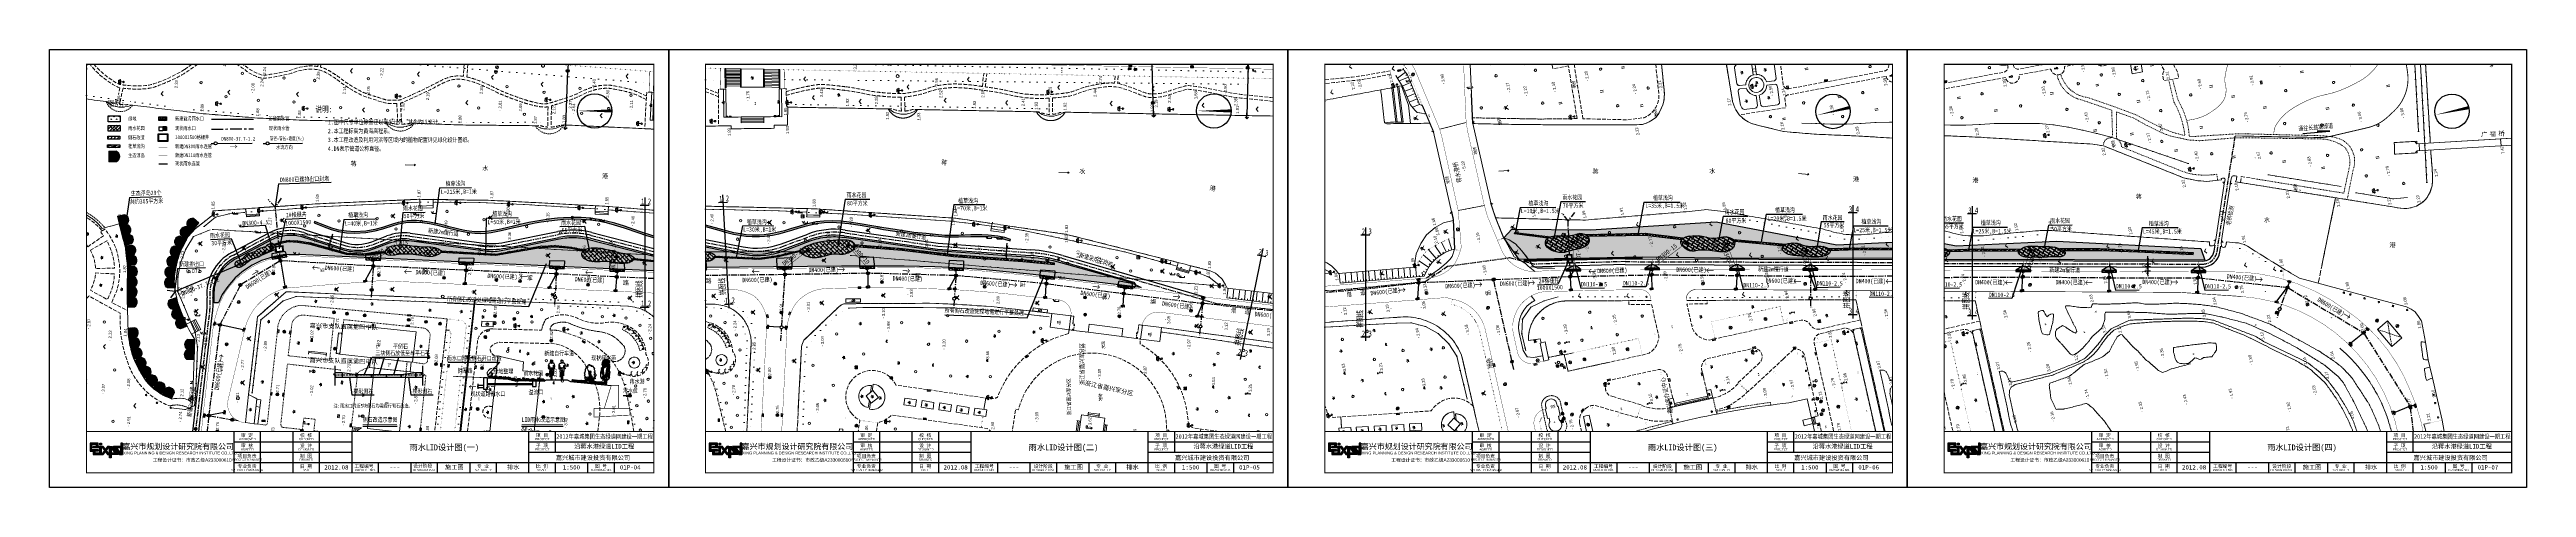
# Paper-space layout '沿蒋水港绿道' of a CAD drawing. Header units: millimetres. Extents: x -681 to 999, y -586 to -289.
# The model-space entities are those that its viewports show. They can reach past a viewport. Long polylines and large blocks are cut down to what shows.
import ezdxf
from ezdxf.enums import TextEntityAlignment as Align

# ---------------------------------------------------------------- set-up
doc = ezdxf.new("R2010")
doc.units = ezdxf.units.MM
doc.set_wipeout_variables(frame=1)
for name, pattern in [('10411', [4, 2, 2, 0]), ('10421', [2, 2, 0]), ('10422', [4, 2, 2, 0]), ('1161', [1.6, 0, -1.6]), ('444', [10, 4.5, 4.5, -0.5, -0.5]), ('447', [10, 8, -1, -1]), ('CENTER', [50.8, 31.75, -6.35, 6.35, -6.35]), ('CONTINOUS', [0]), ('DASHED', [19.05, 12.7, -6.35]), ('S12-1', [5, 4, -1]), ('S14', [2, 1, -1]), ('S21', [3, 2, -1]), ('X19', [10, 0, -10]), ('X3', [5, 4, -1]), ('X33', [2.5, 1, 1, 0.5]), ('X34', [6.8, 3, -0.8, 3]), ('X5', [3, 2, -1]), ('X6', [7, 5, -2]), ('X7', [1.3, 0, -1.3])]:
    doc.linetypes.add(name, pattern=pattern)
doc.layers.get('0').update_dxf_attribs({"linetype": 'CONTINUOUS'})
doc.layers.get('Defpoints').update_dxf_attribs({"linetype": 'CONTINUOUS'})
for name, color, linetype in [('0-拼图线', 7, 'CONTINUOUS'), ('0-标注', 7, 'CONTINUOUS'), ('0-自行车道', 1, 'CONTINUOUS'), ('1-TREE1', 104, 'CONTINUOUS'), ('a-绿化排水', 3, 'CONTINUOUS'), ('AXIS', 2, 'CENTER'), ('PP-COM', 7, 'CONTINUOUS'), ('s-1雨水口', 3, 'DASHED'), ('s-连管', 4, 'CONTINUOUS'), ('s-雨水井', 4, 'CONTINUOUS'), ('s-雨水口', 3, 'CONTINUOUS'), ('s-雨水管', 11, 'CONTINUOUS'), ('SHU', 3, 'CONTINUOUS'), ('TK', 7, 'CONTINUOUS'), ('YS_L', 44, 'CONTINUOUS'), ('YS_P', 44, 'CONTINUOUS'), ('指北针', 7, 'CONTINUOUS'), ('树', 74, 'CONTINUOUS'), ('草', 7, 'CONTINUOUS'), ('雨水LID', 7, 'CONTINUOUS'), ('雨水井', 4, 'CONTINUOUS')]:
    doc.layers.add(name, color=color, linetype=linetype)
for name, color, linetype, lineweight in [('DM', 8, 'CONTINUOUS', 0), ('GXSS', 8, 'CONTINUOUS', 0), ('JMD', 8, 'CONTINUOUS', 0), ('JTSS', 8, 'CONTINUOUS', 0), ('SXSS', 8, 'CONTINUOUS', 0), ('SZCG', 8, 'CONTINUOUS', 0), ('ZBTZ', 8, 'CONTINUOUS', 0)]:
    doc.layers.add(name, color=color, linetype=linetype, lineweight=lineweight)
doc.styles.add('1', font='SimSun.ttf', dxfattribs={"width": 0.8})
doc.styles.add('gpshz', font='SIMFANG.TTF', dxfattribs={"width": 0.7})
doc.styles.add('HZ', font='SIMFANG.TTF', dxfattribs={"width": 0.8})
doc.styles.add('HZ-11', font='SIMFANG.TTF', dxfattribs={"width": 0.75})
doc.styles.add('st', font='SIMKAI.TTF')
doc.styles.add('TK', font='')
doc.styles.add('宋体', font='SimSun.ttf', dxfattribs={"width": 0.85})
doc.styles.add('方正中等线', font='TAHOMA.shx')
doc.styles.add('方正细等线', font='')
doc.styles.get('TK').set_extended_font_data('FZYunDongHeiS-M-GB')
doc.styles.get('方正细等线').set_extended_font_data('FZXiDengXian-Z06S')
doc.linetypes.add('S20', pattern='A,0,[133,ss.shx,S=0.15,R=0,X=0,Y=0],-1.6', length=1.6)
doc.linetypes.add('S25', pattern='A,4.5,[133,ss.shx,S=0.5,R=0,X=0,Y=0],-1,4.5,[130,ss.shx,S=0.7,R=0,X=0,Y=-0.7]', length=10)
doc.linetypes.add('S29', pattern='A,4.5,-0.5,[135,ss.shx,S=0.707,R=45,X=0,Y=0],-0.5,4.5', length=10)
doc.linetypes.add('S61', pattern='A,1,[130,ss.shx,S=0.8,R=180,X=0,Y=0],1', length=2)
doc.linetypes.add('S63', pattern='A,2,[130,ss.shx,S=1.2,R=180,X=0,Y=0],2,[133,ss.shx,S=0.1,R=0,X=0,Y=-0.6]', length=4)
doc.linetypes.add('S67', pattern='A,1.6,[130,ss.shx,S=1,R=180,X=0,Y=0],1.6,[130,ss.shx,S=2,R=180,X=0,Y=0]', length=3.2)
doc.linetypes.add('S71', pattern='A,0,[133,ss.shx,S=0.5,R=0,X=0,Y=0],-10,[133,ss.shx,S=0.5,R=0,X=0,Y=0]', length=10)
doc.dimstyles.new('DN300-2.5', dxfattribs={"dimtxt": 1.5, "dimasz": 0, "dimexe": 0, "dimexo": 3, "dimgap": 1, "dimtad": 1, "dimdec": 1, "dimzin": 12, "dimdsep": 46, "dimtxsty": '宋体', "dimblk1": 'OBLIQUE', "dimblk2": 'OBLIQUE', "dimsah": 1, "dimcen": 0, "dimse1": 1, "dimse2": 1, "dimsd1": 1, "dimsd2": 1, "dimclrd": 7, "dimclre": 256, "dimclrt": 256, "dimadec": 0, "dimazin": 3, "dimtfac": 1, "dimtdec": 1, "dimtix": 1, "dimtofl": 0, "dimtmove": 0, "dimatfit": 3, "dimldrblk": 'OBLIQUE', "dimfxl": 1, "dimtvp": 1, "dimtolj": 1, "dimtzin": 0, "dimlwe": -1, "dimarcsym": 0})
doc.dimstyles.new('设计-1', dxfattribs={"dimtxt": 1.5, "dimasz": 0.8, "dimexe": 1, "dimexo": 0, "dimgap": 0.5, "dimtad": 1, "dimzin": 12, "dimdsep": 46, "dimtxsty": 'HZ-11', "dimblk": 'OPEN', "dimcen": 0.09, "dimadec": 0, "dimazin": 3, "dimtfac": 1, "dimtix": 1, "dimtmove": 0, "dimatfit": 3, "dimfxl": 1, "dimtolj": 1, "dimtzin": 0, "dimarcsym": 0})
pattern_1 = [(241.2171592, (9536.7252, 78.49849), (0.0777424736, -0.128281362), [0.075, -0.075]), (301.2171594, (9536.7252, 78.49849), (0.1499661554, 0.0031862759), [0.075, -0.075]), (181.2171593, (9536.76407, 78.43435), (-0.0722236819, -0.1314676378), [0.0750000003, -0.0750000003])]
pattern_2 = [(90, (0, 0), (-1.79605, 1.79605), [0.47625, -3.11585]), (45, (0, 0), (-1.79605122, 1.79605122), [0.47625, -2.06375]), (135, (0, 0), (-1.79605122, -1.79605122), [0.47625, -2.06375])]
pattern_3 = [(292.23303, (71572.68307, 3578.3165), (0.44084205, 0.1802009), []), (67.233, (71572.5528, 3578.006), (-1.242086, 0.5212826), [0.6735195, -0.6735195]), (67.233, (71572.5978, 3577.8958), (-1.242086, 0.5212826), [0.6735195, -0.6735195]), (67.233, (71572.6429, 3577.7856), (-1.242086, 0.5212826), [0.6735195, -0.6735195])]
pattern_4 = [(277.36593, (71549.21643, 3219.53568), (0.4723198, 0.0610581), []), (52.3659, (71549.0108, 3219.269), (-1.066756, 0.822524), [0.6735195, -0.6735195]), (52.3659, (71549.026, 3219.1509), (-1.066756, 0.822524), [0.6735195, -0.6735195]), (52.3659, (71549.0413, 3219.0328), (-1.066756, 0.822524), [0.6735195, -0.6735195])]
pattern_5 = [(272.23303, (71572.68307, 3578.3165), (0.2791878, 0.0108865), [0.2032, -0.0762]), (2.23303, (71572.68307, 3578.3165), (-0.0108865, 0.2791878), [0.2032, -0.0762])]
pattern_6 = [(357.94293, (71549.21643, 3219.53568), (0.01002903, 0.27921995), [0.2032, -0.0762]), (87.94293, (71549.21643, 3219.53568), (-0.27921995, 0.01002903), [0.2032, -0.0762])]

# ---------------------------------------------------------------- blocks, each defined once
blk = doc.blocks.new('A$C4B8B616D')
at = {"layer": 'PP-COM', "color": 13}
for p, q in [((-4.5, 0), (-4.3, 0)), ((-4.3, 0), (-4.1, 0.1)), ((-3.9, 1.2), (-4, 1.1)), ((-4, 1.1), (-3.9, 1)), ((-3.9, 0.3), (-4, 0.1)), ((-3.8, 1.6), (-3.9, 1.5)), ((-3.9, 1.5), (-3.9, 1.3)), ((-3.9, 1.3), (-3.9, 1.1)), ((-3.9, 1.1), (-3.9, 1.2)), ((-3.9, 1), (-3.9, 0.8)), ((-3.9, 0.8), (-3.9, 0.7)), ((-3.9, 0.7), (-3.8, 0.6)), ((-3.8, 0.3), (-3.9, 0.4)), ((-3.9, 0.4), (-3.8, 0.4)), ((-3.9, 0.4), (-3.9, 0.3)), ((-3.7, 1.7), (-3.8, 1.6)), ((-3.8, 0.6), (-3.8, 0.5)), ((-3.8, 0.5), (-3.8, 0.3)), ((-3.6, 0.4), (-3.8, 0.5)), ((-3.5, 0.2), (-3.8, 0.3)), ((-3.8, 0.3), (-3.8, 0.3)), ((-3.5, 1.7), (-3.7, 1.7)), ((-3.5, 0.4), (-3.6, 0.4)), ((-3.2, 1.7), (-3.5, 1.7)), ((-3.4, 0.4), (-3.5, 0.4)), ((-3.3, 0.2), (-3.5, 0.2)), ((-3.2, 0.5), (-3.4, 0.4)), ((-3.2, 0.3), (-3.3, 0.2)), ((-3.2, 1.7), (-3.1, 1.7)), ((-3.1, 0.6), (-3.2, 0.5)), ((-3.2, 0.5), (-3.1, 0.3)), ((-3.1, 0.3), (-3.2, 0.3)), ((-3.1, 1.7), (-3, 1.6)), ((-3, 1.6), (-3.1, 1.5)), ((-3.1, 1.5), (-3, 1.4)), ((-3, 0.9), (-3.1, 0.8)), ((-3.1, 0.8), (-3.1, 0.6)), ((-3.1, 0.4), (-3.1, 0.4)), ((-3.1, 0.4), (-2.9, 0)), ((-3, 1.4), (-3, 1.2)), ((-3, 1.2), (-3, 1.1)), ((-3, 1.1), (-3, 1.2)), ((-3, 1.2), (-3, 1.1)), ((-3, 1.1), (-3, 1.1)), ((-3, 1.1), (-3, 0.9)), ((-2.9, 0), (-2.7, -0.1)), ((-5, -1.6), (-4.9, -1.4)), ((-4.9, -1.6), (-5, -1.6)), ((-4.9, -0.7), (-4.8, -0.3)), ((-4.9, -1.4), (-4.9, -0.7)), ((-4.9, -1.9), (-4.9, -1.6)), ((-4.8, -2.6), (-4.9, -1.9)), ((-4.9, -2.7), (-4.8, -2.6)), ((-4.9, -2.7), (-4.9, -2.8)), ((-4.9, -2.8), (-4.9, -3)), ((-4.9, -3), (-4.9, -3.1)), ((-4.9, -3.1), (-4.7, -3.2)), ((-4.8, -0.3), (-4.5, 0)), ((-4.8, -2.6), (-4.7, -2.5)), ((-4.8, -2.6), (-4.8, -2.6)), ((-4.8, -2.6), (-4.8, -2.6)), ((-4.8, -3), (-4.8, -2.9)), ((-4.8, -2.9), (-4.7, -2.9)), ((-4.7, -3.1), (-4.8, -3)), ((-4.7, -2.5), (-4.6, -2.6)), ((-4.7, -2.7), (-4.7, -2.6)), ((-4.6, -2.7), (-4.7, -2.7)), ((-4.7, -2.9), (-4.6, -3)), ((-4.5, -2.4), (-4.6, -2.7)), ((-4.5, -2.9), (-4.6, -2.7)), ((-4.6, -3.1), (-4.5, -3.1)), ((-4.5, -1.1), (-4.5, -1.6)), ((-4.4, -1.7), (-4.5, -1.1)), ((-4.5, -1.6), (-4.4, -1.7)), ((-4.4, -1.7), (-4.5, -1.9)), ((-4.5, -1.9), (-4.5, -2.4)), ((-4.5, -3.1), (-4.5, -2.9)), ((-4.3, -4.6), (-4.5, -4.8)), ((-4.3, -2), (-4.4, -1.7)), ((-4.4, -2.3), (-4.3, -2)), ((-4.3, -2.5), (-4.4, -2.3)), ((-4.3, -4.8), (-4.4, -4.7)), ((-4.4, -6.4), (-4.3, -5.9)), ((-4.3, -6.6), (-4.4, -6.4)), ((-4.1, -2.5), (-4.3, -2.5)), ((-4.3, -2.9), (-4.2, -2.5)), ((-4.3, -3.1), (-4.3, -3.4)), ((-4.3, -3.4), (-4.3, -3.7)), ((-4.3, -3.7), (-4.3, -4.5)), ((-4.3, -4.5), (-4.3, -4.6)), ((-4.3, -5.4), (-4.3, -4.8)), ((-4.3, -5.6), (-4.3, -5.4)), ((-4.1, -5.8), (-4.3, -5.6)), ((-4.3, -5.9), (-4.3, -5.7)), ((-4.1, -6.7), (-4.3, -6.6)), ((-3.7, -2.6), (-4.1, -2.5)), ((-3.9, -5.7), (-4.1, -5.8)), ((-3.9, -6.5), (-4.1, -6.7)), ((-3.4, -4.1), (-3.9, -3.7)), ((-3.7, -5.5), (-3.9, -5.7)), ((-3.8, -6.2), (-3.9, -6.5)), ((-3.8, -5.7), (-3.8, -6.2)), ((-3.4, -2.6), (-3.7, -2.6)), ((-3.4, -3.9), (-3.7, -3.5)), ((-3.6, -4.1), (-3.7, -4.6)), ((-3.7, -4.6), (-3.7, -4.7)), ((-3.7, -4.7), (-3.5, -4.9)), ((-3.6, -4.8), (-3.7, -4.9)), ((-3.7, -4.9), (-3.7, -5.5)), ((-3.5, -3), (-3.5, -2.6)), ((-3.5, -3.3), (-3.5, -3)), ((-3, -2.5), (-3.4, -2.6)), ((-3.4, -4.6), (-3.4, -4.1)), ((-3.3, -4.8), (-3.4, -4.6)), ((-3.3, -3.1), (-3.3, -2.7)), ((-3.3, -3.4), (-3.3, -3.1)), ((-3.3, -5.8), (-3.3, -4.8)), ((-3.2, -6.8), (-3.3, -5.8)), ((-3, -6.9), (-3.2, -6.8)), ((-3.2, -7.2), (-3.1, -7.1)), ((-3.1, -7.4), (-3.2, -7.2)), ((-3.1, -7.1), (-3, -6.9)), ((-2.5, -7.4), (-3.1, -7.4)), ((-2.6, -2.5), (-3, -2.5)), ((-2.7, -0.1), (-2.4, -0.2)), ((-2.6, -6.8), (-2.7, -6.9)), ((-2.7, -6.9), (-2.7, -7)), ((-2.7, -7), (-2.6, -7.2)), ((-2.5, -2.3), (-2.6, -2.5)), ((-2.6, -2.5), (-2.6, -2.8)), ((-2.6, -2.8), (-2.5, -3.3)), ((-2.5, -3.3), (-2.6, -3.7)), ((-2.6, -3.7), (-2.5, -4.7)), ((-2.5, -4.7), (-2.6, -4.8)), ((-2.6, -4.8), (-2.6, -5.4)), ((-2.6, -5.4), (-2.6, -6.8)), ((-2.6, -7.2), (-2.5, -7.3)), ((-2.5, -2), (-2.5, -1.2)), ((-2.5, -1.8), (-2.5, -2)), ((-2.5, -2.1), (-2.5, -2)), ((-2.5, -2), (-2.5, -2.3)), ((-2.4, -2.2), (-2.5, -2.1)), ((-2.5, -7.3), (-2.5, -7.4)), ((-2.4, -0.2), (-2.1, -0.5)), ((-2.3, -2.5), (-2.4, -2.2)), ((-2.4, -2.2), (-2.4, -2.2)), ((-2.4, -2.9), (-2.3, -2.7)), ((-2.4, -3), (-2.4, -2.9)), ((-2.3, -3.1), (-2.4, -3)), ((-2.2, -2.5), (-2.3, -2.5)), ((-2.3, -2.7), (-2.2, -2.6)), ((-2.2, -2.8), (-2.3, -2.9)), ((-2.1, -2.5), (-2.2, -2.5)), ((-2.2, -2.6), (-2.2, -2.5)), ((-2.1, -2.9), (-2.2, -2.8)), ((-2.2, -3), (-2.1, -3)), ((-2, -3.1), (-2.2, -3.1)), ((-2.1, -0.5), (-2, -1.2)), ((-2, -2.6), (-2.1, -2.5)), ((-2.1, -3), (-2.1, -2.9)), ((-2, -1.2), (-2, -1.7)), ((-2, -1.7), (-2, -1.9)), ((-2, -1.9), (-2, -2.2)), ((-2, -2.2), (-2, -2.2)), ((-2, -2.2), (-2, -2.5)), ((-2, -2.6), (-2, -2.7)), ((-2, -2.7), (-2, -2.9)), ((-2, -2.9), (-2, -3.1))]:
    blk.add_line(p, q, dxfattribs=at)
at = {"layer": 'PP-COM', "color": 140}
for p, q in [((-4.6, -3), (-4.8, -3)), ((-4.8, -3), (-4.8, -3.1)), ((-4.8, -3.1), (-4.3, -3.3)), ((-4.3, -3.1), (-4.5, -3)), ((-4.5, -6.8), (-4.5, -6.7)), ((-4.5, -6.7), (-3.8, -6.7)), ((-3.8, -6.8), (-4.5, -6.8)), ((-3.8, -6.7), (-3.8, -6.8)), ((-3.8, -6.9), (-3.2, -6.9)), ((-3.8, -7), (-3.8, -6.9)), ((-3.2, -7), (-3.8, -7)), ((-3.5, -4.5), (-3.7, -9)), ((-3.4, -4.6), (-3.7, -7.3)), ((-3.7, -7.3), (-3.5, -4.7)), ((-3.4, -5.8), (-3.7, -5.8)), ((-3.7, -7.3), (-3.7, -7.3)), ((-3.7, -9), (-3.5, -9.1)), ((-3.6, -4.3), (-3.5, -4.1)), ((-3.5, -4.7), (-3.6, -4.3)), ((-3.4, -5.6), (-3.6, -5.6)), ((-3.4, -6), (-3.6, -6)), ((-3.4, -6.2), (-3.6, -6.2)), ((-3.4, -6.6), (-3.6, -6.6)), ((-3.4, -7.4), (-3.6, -7.4)), ((-3.4, -7.8), (-3.6, -7.8)), ((-3.4, -8.2), (-3.6, -8.2)), ((-3.4, -8.4), (-3.6, -8.4)), ((-3.4, -8.6), (-3.6, -8.6)), ((-3.4, -8.8), (-3.6, -8.8)), ((-3.5, -4.1), (-3.5, -3.4)), ((-3.3, -6.4), (-3.5, -6.4)), ((-3.3, -6.8), (-3.5, -6.8)), ((-3.3, -7.6), (-3.5, -7.6)), ((-3.3, -8), (-3.5, -8)), ((-3.5, -9.1), (-3.3, -9)), ((-3.4, -3.4), (-3.3, -4.2)), ((-3.3, -7.3), (-3.4, -4.6)), ((-3.3, -9), (-3.4, -5.6)), ((-3.3, -4.2), (-3.3, -4.3)), ((-3.3, -4.3), (-3.3, -4.5)), ((-3.3, -4.5), (-3.3, -4.7)), ((-3.3, -4.7), (-3.2, -7.3)), ((-3.2, -7.3), (-3.3, -7.3)), ((-3.3, -7.4), (-3.2, -7.5)), ((-3.2, -6.9), (-3.2, -7)), ((-3.2, -7.5), (-3.2, -7.4)), ((-3.2, -7.4), (-2.5, -7.4)), ((-3.2, -7.4), (-3.2, -7.4)), ((-2.5, -7.5), (-3.2, -7.5)), ((-3.2, -7.5), (-3.2, -7.5)), ((-2.2, -2.8), (-2.6, -3.1)), ((-2.5, -3.2), (-2.2, -3)), ((-2.5, -7.4), (-2.5, -7.5))]:
    blk.add_line(p, q, dxfattribs=at)
blk = doc.blocks.new('A$C5FEF4711')
blk.add_line((-2.4, -5.2), (-2.4, -5.3))
at = {"layer": 'PP-COM', "color": 13}
for p, q in [((-4.2, 0.2), (-4.1, 1)), ((-4.2, 0.1), (-4.2, 0.2)), ((-4.2, 0), (-4.2, 0.1)), ((-4.2, -0.2), (-4.2, 0)), ((-4.1, 1), (-4, 1.4)), ((-4, 1.4), (-3.8, 1.6)), ((-3.8, 1.6), (-3.5, 1.7)), ((-3.7, 0.6), (-3.8, 0.1)), ((-3.8, 0.1), (-3.7, 0)), ((-3.6, 0), (-3.7, 0.6)), ((-3.5, 1.7), (-3.3, 1.8)), ((-3.3, 1.7), (-3.1, 2)), ((-3.2, 1.9), (-3.3, 1.8)), ((-3.3, 1.8), (-3.3, 1.7)), ((-3.1, 3.1), (-3.2, 2.9)), ((-3.2, 2.9), (-3.1, 2.8)), ((-3.1, 2.8), (-3.2, 2.8)), ((-3.2, 2.8), (-3.2, 2.8)), ((-3.2, 2.8), (-3.2, 2.7)), ((-3.2, 2.7), (-3.1, 2.5)), ((-3.1, 2), (-3.2, 2.1)), ((-3.2, 2.1), (-3.1, 2.1)), ((-3.2, 2), (-3.2, 1.9)), ((-3, 3.4), (-3.1, 3.3)), ((-2.9, 3.3), (-3.1, 3.2)), ((-3.1, 3.3), (-3.1, 3.1)), ((-3.1, 3.2), (-3.1, 3.1)), ((-3.1, 3.1), (-3.1, 3)), ((-3.1, 3), (-3.1, 2.9)), ((-3.1, 2.9), (-3.1, 2.9)), ((-3.1, 2.6), (-3.1, 2.8)), ((-3.1, 2.5), (-3.1, 2.4)), ((-3.1, 2.4), (-3, 2.2)), ((-3, 2.2), (-3.1, 2)), ((-3, 1.9), (-3.1, 2)), ((-2.7, 3.4), (-3, 3.4)), ((-3, 2.8), (-2.9, 2.8)), ((-2.8, 2.8), (-3, 2.8)), ((-3, 2.8), (-3, 2.7)), ((-3, 2.7), (-2.8, 2.7)), ((-3, 2.2), (-3, 2.2)), ((-2.9, 2.1), (-3, 2.2)), ((-2.9, 1.8), (-3, 1.9)), ((-2.7, 3.3), (-2.9, 3.3)), ((-2.9, 2.8), (-2.8, 2.8)), ((-2.8, 2.7), (-2.9, 2.7)), ((-2.6, 2.3), (-2.9, 2.4)), ((-2.8, 2.1), (-2.9, 2.1)), ((-2.7, 1.5), (-2.9, 1.8)), ((-2.8, 2.7), (-2.8, 2.7)), ((-2.7, 2.5), (-2.8, 2.5)), ((-2.8, 2.5), (-2.8, 2.5)), ((-2.7, 2.3), (-2.8, 2.3)), ((-2.6, 2.1), (-2.8, 2.1)), ((-2.5, 3.4), (-2.7, 3.4)), ((-2.5, 3.3), (-2.7, 3.3)), ((-2.7, 2.8), (-2.4, 2.8)), ((-2.6, 2.7), (-2.7, 2.7)), ((-2.7, 2.7), (-2.5, 2.7)), ((-2.6, 2.5), (-2.7, 2.5)), ((-2.5, 1.7), (-2.7, 1.5)), ((-2.4, 2.8), (-2.6, 2.8)), ((-2.6, 2.8), (-2.6, 2.8)), ((-2.5, 2.7), (-2.6, 2.7)), ((-2.5, 2.2), (-2.6, 2.1)), ((-2.5, 3.4), (-2.4, 3.4)), ((-2.4, 3.2), (-2.5, 3.3)), ((-2.4, 2.8), (-2.5, 2.7)), ((-2.4, 2), (-2.5, 1.8)), ((-2.5, 1.8), (-2.5, 1.7)), ((-2.4, 3.4), (-2.3, 3.3)), ((-2.3, 3.1), (-2.4, 3.2)), ((-2.3, 2.9), (-2.4, 3.1)), ((-2.4, 3.1), (-2.3, 3.1)), ((-2.3, 2.5), (-2.4, 2.3)), ((-2.4, 2.3), (-2.4, 2.2)), ((-2.4, 2.2), (-2.4, 2)), ((-2.4, 2.1), (-2.3, 2)), ((-2.2, 1.7), (-2.4, 2)), ((-2.4, 2), (-2.4, 2)), ((-2.3, 1.8), (-2.4, 1.7)), ((-2.3, 3.3), (-2.3, 3.2)), ((-2.3, 3.2), (-2.3, 3)), ((-2.3, 3), (-2.3, 2.9)), ((-2.3, 2.9), (-2.3, 2.8)), ((-2.3, 2.8), (-2.3, 2.8)), ((-2.3, 2.8), (-2.2, 2.8)), ((-2.2, 2.8), (-2.3, 2.6)), ((-2.3, 2.6), (-2.3, 2.8)), ((-2.3, 2.6), (-2.3, 2.5)), ((-2.3, 2), (-2.2, 1.7)), ((-2.2, 2.8), (-2.2, 2.8)), ((-2.2, 1.7), (-1.9, 1.6)), ((-2.2, 1.7), (-2.2, 1.7)), ((-1.9, 1.6), (-1.6, 1.5)), ((-1.8, -0.3), (-1.7, 0.4)), ((-1.6, 1.5), (-1.4, 1.2)), ((-1.4, 1.2), (-1.3, 0.5)), ((-1.3, 0.5), (-1.2, 0)), ((-1.2, 0), (-1.3, -0.2)), ((-4.1, -1), (-4.2, -0.2)), ((-4.1, -1.1), (-4.2, -1.3)), ((-4.2, -1.3), (-4.1, -1.5)), ((-4.1, -0.9), (-4.1, -1)), ((-4.1, -0.9), (-4.1, -0.9)), ((-4.1, -1), (-4.1, -0.9)), ((-4.1, -0.9), (-4, -0.9)), ((-4.1, -1), (-4.1, -1.1)), ((-4.1, -1.5), (-4, -1.5)), ((-3.9, -1), (-4, -0.9)), ((-4, -0.9), (-3.9, -0.9)), ((-4, -1.3), (-3.9, -1.2)), ((-4, -1.4), (-4, -1.3)), ((-4, -1.4), (-4, -1.4)), ((-3.8, -1.1), (-3.9, -1)), ((-3.9, -1.2), (-3.9, -1.3)), ((-3.7, -0.3), (-3.8, -0.7)), ((-3.8, -0.7), (-3.8, -1)), ((-3.8, -1.3), (-3.8, -1.1)), ((-3.8, -1.4), (-3.8, -1.3)), ((-3.8, -1.4), (-3.8, -1.4)), ((-3.7, 0), (-3.7, -0.3)), ((-3.6, -0.4), (-3.6, 0)), ((-3.6, -0.6), (-3.6, -0.4)), ((-3.5, -0.8), (-3.6, -0.6)), ((-3.5, -1.4), (-3.6, -1.7)), ((-3.6, -1.7), (-3.5, -2)), ((-3.5, -2), (-3.6, -2.8)), ((-3.6, -2.8), (-3.6, -3)), ((-3.6, -3), (-3.4, -3.1)), ((-3.6, -3.2), (-3.5, -3.1)), ((-3.6, -3.7), (-3.6, -3.2)), ((-3.5, -3.9), (-3.6, -3.7)), ((-3.6, -4.2), (-3.5, -4)), ((-3.6, -4.7), (-3.6, -4.2)), ((-3.5, -5), (-3.6, -4.7)), ((-3.3, -0.9), (-3.5, -0.8)), ((-3.5, -1.2), (-3.5, -0.9)), ((-3.3, -4.1), (-3.5, -3.9)), ((-3.3, -5), (-3.5, -5)), ((-2.9, -0.9), (-3.3, -0.9)), ((-3.1, -4), (-3.3, -4.1)), ((-3.1, -4.8), (-3.3, -5)), ((-2.7, -2.4), (-3.1, -2)), ((-3, -3.8), (-3.1, -4)), ((-3.1, -4), (-3.1, -4.5)), ((-3.1, -4.5), (-3.1, -4.8)), ((-2.8, -3.1), (-3, -3.2)), ((-2.8, -3.2), (-3, -3.8)), ((-2.6, -0.9), (-2.9, -0.9)), ((-2.7, -2.2), (-2.9, -1.8)), ((-2.8, -1.3), (-2.8, -1)), ((-2.8, -1.6), (-2.8, -1.3)), ((-2.7, -2.9), (-2.8, -3.1)), ((-2.8, -3.1), (-2.8, -3.2)), ((-2.6, -2.4), (-2.7, -2.9)), ((-2.3, -0.9), (-2.6, -0.9)), ((-2.6, -1.4), (-2.6, -1.1)), ((-2.5, -1.7), (-2.6, -1.4)), ((-2.6, -2.9), (-2.6, -2.4)), ((-2.6, -3.1), (-2.6, -2.9)), ((-2.5, -4.1), (-2.6, -3.1)), ((-2.5, -5.1), (-2.5, -4.1)), ((-2.3, -5.2), (-2.5, -5.1)), ((-2.4, -5.6), (-2.3, -5.4)), ((-2.4, -5.7), (-2.4, -5.6)), ((-1.8, -5.7), (-2.4, -5.7)), ((-1.9, -0.8), (-2.3, -0.9)), ((-2.3, -5.4), (-2.3, -5.2)), ((-1.9, -5.1), (-2, -5.2)), ((-2, -5.2), (-2, -5.3)), ((-2, -5.3), (-1.9, -5.5)), ((-1.8, -0.6), (-1.9, -0.8)), ((-1.9, -0.8), (-1.8, -1.2)), ((-1.8, -1.7), (-1.9, -2)), ((-1.9, -2), (-1.8, -3)), ((-1.8, -3.7), (-1.9, -5.1)), ((-1.9, -5.5), (-1.8, -5.6)), ((-1.8, -0.1), (-1.8, -0.3)), ((-1.7, -0.4), (-1.8, -0.3)), ((-1.8, -0.3), (-1.8, -0.6)), ((-1.8, -1.2), (-1.8, -1.7)), ((-1.8, -3), (-1.8, -3.1)), ((-1.8, -3.1), (-1.8, -3.7)), ((-1.8, -5.6), (-1.8, -5.7)), ((-1.6, -0.5), (-1.7, -0.4)), ((-1.5, -0.8), (-1.6, -0.5)), ((-1.6, -0.5), (-1.6, -0.5)), ((-1.6, -1), (-1.5, -0.9)), ((-1.6, -1.2), (-1.6, -1)), ((-1.6, -1.3), (-1.6, -1.2)), ((-1.5, -1.4), (-1.6, -1.3)), ((-1.3, -0.8), (-1.5, -0.8)), ((-1.5, -0.8), (-1.5, -0.9)), ((-1.5, -0.9), (-1.5, -0.9)), ((-1.4, -1.2), (-1.5, -1.1)), ((-1.5, -1.1), (-1.5, -1.2)), ((-1.4, -1.3), (-1.4, -1.2)), ((-1.4, -1.3), (-1.4, -1.3)), ((-1.2, -1.4), (-1.4, -1.4)), ((-1.3, -0.2), (-1.3, -0.5)), ((-1.3, -0.5), (-1.3, -0.5)), ((-1.3, -0.5), (-1.3, -0.8)), ((-1.3, -0.9), (-1.3, -0.8)), ((-1.3, -0.9), (-1.3, -1)), ((-1.3, -1), (-1.2, -1.3)), ((-1.2, -1.3), (-1.2, -1.4))]:
    blk.add_line(p, q, dxfattribs=at)
at = {"layer": 'PP-COM', "color": 140}
for p, q in [((-3.9, -1.3), (-4, -1.3)), ((-4, -1.3), (-4, -1.4)), ((-4, -1.4), (-3.5, -1.6)), ((-3.5, -1.5), (-3.9, -1.3)), ((-3.7, -5.1), (-3.7, -5)), ((-3.7, -5), (-3, -5)), ((-3, -5.1), (-3.7, -5.1)), ((-3.2, -1.5), (-3.5, -1.5)), ((-3.5, -1.6), (-3.2, -1.7)), ((-2.1, -1.5), (-3.2, -1.5)), ((-3.2, -1.7), (-2.1, -1.6)), ((-3.1, -5.2), (-2.4, -5.2)), ((-3.1, -5.3), (-3.1, -5.2)), ((-2.4, -5.3), (-3.1, -5.3)), ((-3, -5.6), (-2.8, -3)), ((-3, -5), (-3, -5.1)), ((-2.9, -5.6), (-3, -5.6)), ((-2.8, -2.8), (-2.9, -7.3)), ((-2.7, -2.9), (-2.9, -5.6)), ((-2.7, -3.9), (-2.9, -3.9)), ((-2.7, -4.1), (-2.9, -4.1)), ((-2.7, -4.3), (-2.9, -4.3)), ((-2.7, -6.5), (-2.9, -6.5)), ((-2.7, -6.9), (-2.9, -6.9)), ((-2.9, -7.3), (-2.8, -7.4)), ((-2.7, -2.4), (-2.8, -1.7)), ((-2.8, -2.6), (-2.7, -2.4)), ((-2.8, -3), (-2.8, -2.6)), ((-2.6, -4.5), (-2.8, -4.5)), ((-2.6, -4.7), (-2.8, -4.7)), ((-2.6, -4.9), (-2.8, -4.9)), ((-2.6, -5.1), (-2.8, -5.1)), ((-2.6, -5.7), (-2.8, -5.7)), ((-2.6, -5.9), (-2.8, -5.9)), ((-2.6, -6.1), (-2.8, -6.1)), ((-2.6, -6.3), (-2.8, -6.3)), ((-2.6, -6.7), (-2.8, -6.7)), ((-2.6, -7.1), (-2.8, -7.1)), ((-2.8, -7.4), (-2.6, -7.3)), ((-2.5, -5.6), (-2.7, -2.9)), ((-2.6, -1.7), (-2.6, -2.5)), ((-2.6, -2.5), (-2.5, -2.7)), ((-2.5, -2.9), (-2.6, -3)), ((-2.6, -3), (-2.5, -5.6)), ((-2.6, -7.3), (-2.6, -3.9)), ((-2.5, -2.7), (-2.5, -2.9)), ((-2.5, -5.6), (-2.5, -5.6)), ((-2.5, -5.7), (-2.4, -5.7)), ((-2.5, -5.7), (-2.5, -5.8)), ((-2.5, -5.8), (-2.4, -5.8)), ((-2.4, -5.8), (-2.4, -5.7)), ((-2.4, -5.7), (-1.7, -5.7)), ((-1.7, -5.8), (-2.4, -5.8)), ((-2.1, -1.6), (-1.4, -1.3)), ((-1.9, -1.5), (-2.1, -1.5)), ((-1.5, -1.2), (-1.9, -1.5)), ((-1.7, -5.7), (-1.7, -5.8))]:
    blk.add_line(p, q, dxfattribs=at)
blk = doc.blocks.new('tree147')
at = {"color": 0}
for p, q in [((4178, 4438), (4219, 4906)), ((4219, 4906), (4660, 5333))]:
    blk.add_line(p, q, dxfattribs=at)
for points in [[(-8831, 5214, 0.477036641), (-8981, 5852, -0.187914612), (-7630, 6302, -0.065861348), (-7193, 6139, -0.19236187), (-6692, 6914, 0.246293204), (-5942, 6677, -0.09106037), (-5141, 7177, -0.259908832), (-4378, 6477, -0.359362226), (-4641, 5964, -0.155630133), (-3753, 5977, -0.130376204), (-3490, 5814, -0.198003918), (-3953, 5377, -0.32913758), (-2865, 5302, -0.003377441), (-3328, 5039, 0.043218307), (-2440, 4714, 0.09961331), (-3603, 4477, 0.508876416), (-3778, 3727, 0.246369664), (-4503, 4189, 0.158042397), (-4879, 4102, 0.521947981), (-5141, 4889, 0.089799981), (-5604, 4939, -0.033764018), (-6205, 4327, -0.12582376), (-5904, 3689, 0.410236734), (-6755, 3839, 0.371499827), (-6830, 3552, 0.197782785), (-7806, 3977, 0.044815977), (-8706, 3914, -0.14349814), (-8156, 4552, -0.023619757), (-7618, 4864, 0.407406036), (-8231, 5102, 0.009355039), (-8881, 5077)], [(-309, 8214, 0.477036641), (43, 8508, -0.187914612), (748, 7803, -0.065861348), (784, 7478, -0.19236187), (1426, 7408, 0.246293204), (1512, 6863, -0.09106037), (2076, 6519, -0.259908832), (1877, 5822, -0.359362226), (1473, 5826, -0.155630133), (1760, 5274, -0.130376204), (1740, 5059, -0.198003918), (1321, 5211, -0.32913758), (1615, 4506, -0.003377441), (1306, 4714, 0.043218307), (1381, 4056, 0.09961331), (868, 4710, 0.508876416), (343, 4585, 0.246369664), (405, 5184, 0.158042397), (233, 5391, 0.521947981), (644, 5802, 0.089799981), (530, 6108, -0.033764018), (-41, 6292, -0.12582376), (-346, 5904, 0.410236734), (-519, 6484, 0.371499827), (-722, 6440, 0.197782785), (-762, 7184, 0.044815977), (-1083, 7729, -0.14349814), (-512, 7584, -0.023619757), (-148, 7345, 0.407406036), (-191, 7803, 0.009355039), (-410, 8202)]]:
    blk.add_lwpolyline(points, format="xyb", close=True, dxfattribs=at)
for points in [[(-7193, 6139), (-5604, 4939)], [(-6092, -72), (-6824, 2065)], [(-5901, -82), (-5705, 2864)], [(-5824, -86), (-4959, 1375)], [(-5564, 6963), (-5604, 4939)], [(-234, -19), (-884, 1931)], [(0, 0), (32, 2099)], [(784, 7478), (530, 6108)], [(1810, 6717), (530, 6108)], [(3952, 78), (2609, 1532)], [(3821, 86), (3668, 2119)], [(3865, 172), (4413, 1061)], [(5623, 7191), (6345, 6523), (6746, 6028), (7134, 5587), (7615, 4919), (7829, 4411), (7990, 4171)], [(6200, 7782), (6572, 7338), (6746, 7004), (6786, 6670), (6717, 6064)], [(8324, 6362), (8070, 5908), (8043, 5400), (8017, 4879), (7990, 4171)], [(10644, 6457), (10370, 6002), (10090, 5855), (9715, 5547), (9367, 5266), (9033, 4852), (8766, 4318), (8709, 4143)], [(10523, -406), (10766, 1453)], [(10933, -435), (11511, 1806)], [(11174, 9453), (12313, 9496), (13138, 9187), (13550, 8723), (13241, 8569), (12571, 8878), (12158, 8723), (12725, 8466), (13911, 8311), (14478, 8157), (15045, 7796), (15303, 7127), (15148, 6921), (14375, 7127), (14066, 6766), (14736, 6406), (15561, 5994), (15458, 5427), (14478, 5118), (13499, 5324), (12829, 5324), (12416, 5170), (12932, 4964), (13293, 4964), (13860, 4603), (13035, 4191), (12468, 4191), (12313, 4088), (12983, 3779), (14324, 4037), (15097, 3934), (15406, 3573), (14891, 2595), (13963, 2492), (13705, 2595), (13499, 2389), (13602, 1925), (13189, 1719), (11952, 1565), (11591, 1462)]]:
    blk.add_lwpolyline(points, dxfattribs=at)
for centre, radius, start, end in [((-13164, 2402), 939, 56.5208089, 169.3782649), ((-13342, 1194), 1569, 61.6564644, 118.3435356), ((-12589, 4307), 1527, 70.6947836, 132.6081103), ((-14053, 4502), 1024, 6.9359927, 65.1563134), ((-13026, 4175), 346, 161.7584333, 332.4057082), ((-12823, 4108), 559, 112.444384, 161.7584333), ((-13521, 7013), 800, 305.040429, 346.1621821), ((-12872, 5574), 806, 12.4333189, 103.5914932), ((-13035, 2276), 530, 300.2105091, 34.3238327), ((-12240, 182), 1719, 41.8937303, 107.8781787), ((-12639, 6796), 108, 66.9356133, 166.1621821), ((-12370, 4166), 381, 203.4179862, 237.8238754), ((-12769, 3532), 368, 289.4872396, 57.8238754), ((-12437, 7006), 194, 214.636751, 345.5802458), ((-10919, 7198), 1790, 94.2779089, 147.1797693), ((-11854, 8215), 571, 184.6746803, 241.4181196), ((-11211, 5962), 1438, 78.7254545, 136.2014072), ((-11731, 6834), 965, 33.8863684, 114.2436606), ((-11081, 479), 860, 81.9501108, 185.0728026), ((-11388, -2675), 3126, 69.6521877, 100.1202043), ((-10817, 9384), 464, 170.2609036, 239.5621617), ((-11346, 8651), 814, 9.0237671, 84.9655473), ((-10164, 8810), 379, 349.483353, 184.781983), ((-9750, 172), 558, 171.3613104, 117.5915225), ((-9570, 471), 480, 29.6374084, 155.9619566), ((-8969, 7048), 1882, 49.1983344, 115.8907299), ((-7861, 1248), 1401, 132.7509904, 202.6708507), ((-7209, 8352), 2359, 109.7824952, 148.8822202), ((-9486, 7663), 1925, 24.859314, 82.3457598), ((-5606, 2091), 3210, 176.6883699, 212.7700379), ((-7899, 568), 460, 51.6017316, 207.7597342), ((-6953, 791), 1280, 79.1011047, 175.7394583), ((-7374, 10620), 636, 2.2011712, 184.3980185), ((-8781, 751), 1181, 8.6184723, 45.4192549), ((-6059, 9652), 1203, 28.7105389, 124.3769767), ((-5733, 1855), 997, 47.3872308, 168.7968767), ((2217, -2014), 8608, 147.6796425, 156.7706133), ((-5291, 198), 1250, 48.0063344, 108.824894), ((-4366, 8546), 1800, 61.7523769, 110.7492866), ((-3749, 11058), 1011, 29.7705306, 153.1607282), ((-4360, 10490), 1065, 31.7798552, 105.8586573), ((-4390, 1202), 98.5, 167.7771482, 229.1167206), ((-2750, 847), 1776, 146.5270731, 167.7771482), ((-3967, 1264), 621, 36.699622, 115.2466123), ((-3186, 10572), 549, 119.2749899, 233.3181733), ((-3055, 808), 925, 63.4527182, 116.5472818), ((90576274, -90640548), 128142676, 134.97999696, 134.98045909), ((-3282, 1600), 701, 262.5286064, 288.8848821), ((-2805, 205), 773, 7.1399914, 108.8848821), ((-1298, 10828), 1735, 100.0518787, 155.0469966), ((794, -4297), 5400, 106.7953691, 121.6305413), ((-501, 11399), 1219, 43.8615143, 154.3618093), ((-2021, 12231), 520, 324.048786, 35.951214), ((-255, 435), 1653, 84.5644587, 122.6713754), ((-5879, -620), 5326, 16.2847465, 27.3455279), ((-614, 12686), 1086, 277.2393549, 335.9369501), ((-940, 11292), 562, 325.5977901, 34.4022099), ((156, 9947), 1206, 72.233898, 121.6626167), ((251, -131), 2238, 70.9341095, 98.9879438), ((6307, -2508), 6966, 139.8424561, 150.3697332), ((285, -1477), 2414, 54.6498287, 90.8095962), ((463, 10904), 202, 280.6086182, 72.233898), ((1037, 13339), 2688, 258.4681329, 281.5318671), ((902, 9760), 229, 45.8179437, 279.4513714), ((1538, 8572), 1133, 58.1183774, 121.8816226), ((1276, 10343), 470, 242.8433592, 50.5705188), ((2447, -11), 916, 46.2645259, 146.6927616), ((2787, 10282), 1736, 81.5983053, 128.8917685), ((1673, 9728), 1906, 36.1594263, 89.2736636), ((3845, 6882), 3155, 94.8124547, 122.7838282), ((3553, 1493), 966, 169.5736651, 240.686396), ((3020, 1734), 422, 63.6934115, 189.0375639), ((4225, 9520), 1675, 127.2777833, 166.0045516), ((3136, 9528), 666, 48.2459521, 143.5148289), ((3462, 12047), 424, 67.1999665, 186.5019357), ((3401, 2503), 436, 243.6934115, 322.7699945), ((3882, 12404), 258, 172.1700712, 334.4532475), ((4094, 1977), 434, 344.1315921, 142.7699945), ((4738, 1158), 736, 107.9636198, 182.3500931), ((4352, -2764), 3907, 76.0753508, 95.1355539), ((5087, 12396), 977, 21.6148588, 186.0888287), ((5127, 6320), 1002, 60.3754682, 179.0802034), ((4726, 4728), 1716, 82.3649219, 110.5093645), ((4151, 4730), 294, 275.303609, 320.8083094), ((5051, 3997), 867, 345.6885245, 140.8083094), ((5476, 4145), 1441, 60.5401966, 124.4790675), ((6607, 6729), 1680, 190.2701375, 209.2488013), ((5495, 5310), 695, 7.4743399, 120.6080599), ((6512, 248), 1448, 89.1929681, 147.3754382), ((4547, 7578), 1143, 340.206083, 17.7092216), ((6453, 9945), 2178, 247.97088, 263.9752014), ((3867, 13135), 2672, 317.1037918, 351.3265686), ((6162, 12714), 1439, 256.4227037, 323.2163527), ((6496, 3125), 894, 38.015721, 132.6569013), ((6277, 13257), 574, 240.72815, 293.8228805), ((6373, 8996), 829, 252.0809029, 290.7113455), ((5320, 7780), 905, 359.9407889, 28.150291), ((6956, 1233), 627, 32.3505309, 132.470567), ((6931, 7266), 990, 8.8201082, 105.5589231), ((14776, -6808), 11105, 131.0348941, 136.4877497), ((7004, 438), 489, 9.6818475, 125.1064728), ((7795, 3605), 598, 70.9954043, 173.1542194), ((8065, 10927), 1191, 48.5592229, 129.0329212), ((8231, 6628), 853, 112.1185472, 193.4870612), ((7822, 5835), 728, 46.4108837, 125.3055702), ((9610, -10175), 10903, 95.4885166, 101.231901), ((8300, 2868), 1339, 48.8753774, 103.3736712), ((9047, 3074), 814, 80.5446658, 154.6488763), ((8701, 2730), 795, 39.4928197, 119.3744269), ((3222, 8521), 5540, 337.0683282, 341.7936032), ((8975, 1089), 579, 33.6279719, 225.1345346), ((8552, 5245), 1546, 53.9867438, 92.4926117), ((9235, 7137), 628, 3.7128827, 140.2709134), ((6978, 5570), 2650, 20.4546948, 47.9733253), ((9504, 11069), 994, 32.363258, 130.8623061), ((10082, 10346), 1282, 78.2336566, 141.883871), ((9501, 10293), 947, 35.6440259, 116.8526752), ((9329, 3077), 158, 95.4221017, 65.6673821), ((9102, 5542), 2339, 277.1721562, 282.8300378), ((10220, 3621), 2339, 250.9618935, 289.0381065), ((12253, 4040), 2699, 160.0944956, 178.6518236), ((9884, 3764), 473, 13.795544, 134.0782889), ((9849, 2264), 1024, 57.6183919, 102.8300378), ((12096, 7871), 2953, 121.8238527, 144.7671372), ((10278, 7669), 1996, 63.3298498, 107.3047272), ((10186, 4341), 777, 41.1094576, 127.3337151), ((10351, 6835), 597, 55.1586569, 144.9490383), ((9611, 7319), 1080, 301.9814594, 0.2998913), ((10337, 7074), 689, 257.1161679, 312.1062261), ((8022, 9232), 2767, 24.5275234, 35.6440259), ((9674, 3453), 793, 335.8525414, 32.3243271), ((12035, 8804), 2560, 241.1080977, 252.5233621), ((12368, 5928), 1184, 158.484057, 183.5584803)]:
    blk.add_arc(centre, radius, start, end, dxfattribs=at)
blk = doc.blocks.new('tree51')
at = {"color": 0}
for points in [[(-3694, 21992), (-3272, 24524, -0.25454414), (-317, 28163, -0.49509811), (4486, 24735, 0.09524882)], [(-1527, 6054), (-3640, 6054, -0.27870124), (-5428, 9546, -0.00816928), (-4941, 15151, 0.24675604)], [(-3272, 23733, -0.07697943), (-2691, 17404, 0.09490269), (-2058, 12446, -0.03681361), (-792, 7331, 0.04928995), (1689, 17562, 0.03012767), (2111, 22889, 0.12130642)], [(1953, 11972), (1425, 5379, 0.02449861), (3166, 5538, 0.33975077), (4486, 9757, -2.55655394)]]:
    blk.add_lwpolyline(points, format="xyb", dxfattribs=at)
for points in [[(-580, 27108), (580, 25895), (2216, 20252), (1530, 22889), (1055, 26370), (0, 28163)], [(106, 28215), (106, 22256), (-264, 20041)], [(1741, 28110), (-53, 19883), (2639, 27793)], [(0, 20779), (1108, 28479)], [(686, 28110), (1794, 25473), (2164, 22361), (2058, 25684), (1161, 28215)], [(-5066, 14556), (-2375, 10126), (-5224, 13870)], [(-5066, 7647), (-3905, 7700), (-2216, 9915), (-2691, 8333), (-4063, 7120), (-5013, 7173)], [(-4802, 16296), (-2480, 10179), (-5013, 15294)], [(-4538, 17615), (-2375, 9968), (-4644, 16929)], [(-2480, 10284), (-4380, 18670)], [(-4222, 19355), (-2427, 10284)], [(-4222, 6487), (-2850, 7542), (-2216, 9757), (-2375, 7753), (-3377, 5907)], [(-3694, 21939), (-3008, 17404), (-2850, 15031), (-2322, 12183), (-2111, 9809), (-1478, 6118)], [(-3114, 24840), (-2797, 16455)], [(-2691, 17351), (-475, 19988), (1794, 24207)], [(-2639, 5960), (-2216, 9282), (-2005, 5907)], [(-2111, 26475), (-1530, 24260), (-1900, 18195)], [(-1689, 6012), (-1161, 1266), (-580, -316)], [(-1530, 5274), (-686, 5432), (528, 4747)], [(-1530, 5063), (-580, 5010), (106, 4219), (422, 3059)], [(-1478, 27161), (-1108, 23152), (-1425, 18459)], [(-1478, 4641), (-792, 4641), (317, 3270)], [(-1425, 6118), (422, 5854), (1478, 5327)], [(-1425, 5749), (-158, 5590), (528, 5221)], [(-1425, 4061), (-792, 4166), (211, 2795)], [(-1372, 3639), (-950, 3639), (106, 2110), (0, 0)], [(-1161, 3006), (-369, 2953), (-158, 264)], [(-1161, 2162), (-633, 2321), (-317, -158)], [(-897, 27583), (-528, 24946), (-739, 18511)], [(-686, 0), (950, -105)], [(1055, 5221), (1267, 4588), (950, 4536), (1108, 3692), (950, 3955), (1055, 2848), (739, 3323), (1055, 1688), (369, 3006), (844, 1846), (844, 1688), (106, 2690), (897, 1688), (739, 1055), (158, 1582)], [(1847, 16402), (1636, 14187), (1055, 10284), (422, 5907)], [(475, 1266), (422, -105)], [(633, 5801), (528, 3270), (1055, 6012), (1636, 9599)], [(1478, 5168), (1161, 2373), (844, -264)], [(5119, 11286), (2533, 12446), (1319, 12341), (2533, 12235), (4908, 10917)], [(4961, 10390), (2533, 12130), (1425, 12341), (2797, 11814), (4908, 9493)], [(4697, 8649), (3166, 11128), (1478, 12288), (3061, 10759), (4380, 7911)], [(4222, 6909), (3641, 9177), (2427, 11339), (1530, 12446), (2850, 10284), (3694, 6645), (3694, 5907)], [(4908, 18300), (1583, 16191)], [(4908, 18248), (1636, 16033), (4908, 17668)], [(1689, 15980), (4380, 17087), (5066, 17140)], [(5013, 15136), (3008, 15083), (1689, 14767)], [(1689, 14767), (3800, 14609), (5277, 14556)], [(5224, 12868), (1689, 14503), (5277, 13396)], [(5277, 14187), (1741, 14767), (5383, 13712)], [(4644, 22942), (4116, 20726), (3008, 17773), (1847, 16402), (1847, 17457), (2164, 22045)], [(3325, 27213), (3377, 23996), (2216, 21570), (2005, 16666), (3219, 18670), (3800, 21254), (4380, 24893)], [(2269, 27846), (2216, 21887), (2902, 24102), (2797, 27846)], [(5013, 18459), (2533, 17457)], [(4961, 19355), (2639, 17562)], [(4908, 19988), (3747, 18459), (2691, 17615)], [(4961, 21412), (3430, 18828)]]:
    blk.add_lwpolyline(points, dxfattribs=at)
blk = doc.blocks.new('tree108')
at = {"color": 0}
for p, q in [((-7613, 7438), (-7317, 7768)), ((-7099, 6778), (-7613, 7438)), ((-7522, 10739), (-6802, 11069)), ((-7089, 10079), (-7522, 10739)), ((-7436, 14039), (-6802, 14370)), ((-6802, 11069), (-7436, 14039)), ((-7317, 7768), (-6328, 8428)), ((-7270, 9418), (-7089, 10079)), ((-6669, 9088), (-7270, 9418)), ((-6945, 7108), (-7099, 6778)), ((-6969, 14700), (-6896, 15030)), ((-6802, 14370), (-6969, 14700)), ((-6791, 7438), (-6945, 7108)), ((-6906, 5458), (-5282, 5788)), ((-6306, 5128), (-6906, 5458)), ((-6896, 15030), (-6618, 15360)), ((-6773, 7768), (-6791, 7438)), ((-6122, 7768), (-6773, 7768)), ((-6282, 8758), (-6669, 9088)), ((-6666, 16020), (-6144, 16350)), ((-6618, 15360), (-6666, 16020)), ((-6367, 17010), (-6301, 17340)), ((-6144, 16350), (-6367, 17010)), ((-6328, 8428), (-6282, 8758)), ((-5944, 4797), (-6306, 5128)), ((-6301, 17340), (-6080, 17670)), ((-6184, 18991), (-6175, 19321)), ((-6080, 17670), (-6184, 18991)), ((-6175, 19321), (-5836, 19321)), ((-6146, 4467), (-5944, 4797)), ((-5893, 4137), (-6146, 4467)), ((-5678, 8098), (-6122, 7768)), ((-5922, 3477), (-5908, 3807)), ((-5642, 3807), (-5922, 3477)), ((-5908, 3807), (-5893, 4137)), ((-5895, 19981), (-5417, 20311)), ((-5836, 19321), (-5895, 19981)), ((-5320, 8098), (-5678, 8098)), ((-5363, 4137), (-5642, 3807)), ((-5417, 20311), (-5097, 20641)), ((-5331, 4467), (-5363, 4137)), ((-4951, 4467), (-5331, 4467)), ((-4857, 7768), (-5320, 8098)), ((-5282, 5788), (-4669, 5788)), ((-5239, 21301), (-4391, 21631)), ((-5097, 20641), (-5239, 21301)), ((-4494, 5458), (-4951, 4467)), ((-4552, 7438), (-4857, 7768)), ((-4730, 7108), (-4552, 7438)), ((-4683, 6778), (-4730, 7108)), ((-4136, 6448), (-4683, 6778)), ((-4669, 5788), (-4494, 5458)), ((-2865, 4468), (-4432, 3973)), ((-4391, 21631), (-4322, 23281)), ((-4387, 4137), (-4091, 4467)), ((-3336, 3477), (-4387, 4137)), ((-4322, 23281), (-3443, 20971)), ((-3590, 6118), (-4136, 6448)), ((-4091, 4467), (-3795, 4797)), ((-3972, 5458), (-3390, 5788)), ((-3795, 4797), (-3972, 5458)), ((-3390, 5788), (-3590, 6118)), ((-3443, 20971), (-3265, 20971)), ((-1949, 6455), (-3438, 8300)), ((-2865, 4468), (-3438, 4824)), ((-3421, 22951), (-3087, 22951)), ((-3146, 21631), (-3421, 22951)), ((-3015, 3477), (-3336, 3477)), ((-3265, 20971), (-3206, 21301)), ((-3206, 21301), (-3146, 21631)), ((-3205, 23942), (-2998, 23612)), ((-3126, 23281), (-3205, 23942)), ((-3087, 22951), (-3126, 23281)), ((-1031, 3901), (-3057, 6385)), ((-1760, 3807), (-3015, 3477)), ((-2998, 23612), (-2807, 23281)), ((-917, 4043), (-2942, 6313)), ((-2713, 7378), (-2904, 9009)), ((-1031, 3901), (-2865, 4468)), ((-2807, 23281), (-2637, 23281)), ((-2637, 23281), (-2528, 23942)), ((-2528, 23942), (-2330, 24272)), ((-2342, 13379), (-2067, 13049)), ((-2107, 13379), (-2342, 13379)), ((-2330, 24272), (-2292, 24932)), ((-2292, 24932), (-1937, 24602)), ((-1376, 13049), (-2107, 13379)), ((-1310, 7768), (-2079, 7438)), ((-2079, 7438), (-586, 5788)), ((-2067, 13049), (-1793, 12719)), ((-1937, 24602), (-1708, 24602)), ((-1793, 12719), (-1494, 12389)), ((-1243, 12059), (-1772, 11729)), ((-1772, 11729), (-943, 10079)), ((-1096, 3807), (-1760, 3807)), ((-1708, 24602), (-1113, 25922)), ((-1445, 5458), (-1676, 5128)), ((-1676, 5128), (-1384, 4797)), ((-1619, 8428), (-1310, 7768)), ((-1278, 8428), (-1619, 8428)), ((-382, 10143), (-1605, 15961)), ((-1605, 15961), (-1233, 13049)), ((-617, 13709), (-1605, 15961)), ((-726, 11846), (-1528, 12413)), ((-1494, 12389), (-1243, 12059)), ((-977, 9749), (-1489, 9749)), ((-1489, 9749), (-883, 8428)), ((-586, 5788), (-1445, 5458)), ((-1384, 4797), (-1091, 4467)), ((-1233, 13049), (-1376, 13049)), ((-1371, 16350), (-1346, 16020)), ((-1161, 16020), (-1371, 16350)), ((-1346, 16020), (-617, 13709)), ((-1298, 24602), (-1344, 24272)), ((-1344, 24272), (-1148, 24272)), ((-1252, 24932), (-1298, 24602)), ((-883, 8428), (-1278, 8428)), ((-268, 5746), (-1261, 8300)), ((-1206, 25262), (-1252, 24932)), ((-1160, 25592), (-1206, 25262)), ((-1184, 8300), (-268, 6100)), ((-742, 15360), (-1161, 16020)), ((-1113, 25922), (-1160, 25592)), ((-1148, 24272), (-815, 24602)), ((-305, 13903), (-1108, 15889)), ((-1091, 4467), (-1096, 3807)), ((-268, 1987), (-1031, 3901)), ((-382, 9292), (-994, 10215)), ((-777, 9749), (-977, 9749)), ((-268, 12555), (-955, 14116)), ((-943, 10079), (-777, 9749)), ((-305, 2767), (-917, 4043)), ((-305, 10640), (-879, 12769)), ((-815, 24602), (-497, 24602)), ((-323, 14700), (-742, 15360)), ((-497, 24602), (-314, 24272)), ((-268, 6100), (-382, 10143)), ((-245, 14700), (-323, 14700)), ((-314, 24272), (-107, 24272)), ((-305, 13336), (458, 15676)), ((-229, 2767), (-268, 5746)), ((289, 16680), (-245, 14700)), ((-229, 13833), (-114, 16812)), ((-229, 13761), (382, 14613)), ((-229, 12697), (-191, 13619)), ((-153, 8725), (-229, 12697)), ((-114, 10498), (268, 11491)), ((-114, 8442), (1070, 10143)), ((-114, 8795), (458, 9364)), ((-38, 4399), (-114, 8442)), ((-114, 4185), (955, 6244)), ((-107, 24272), (71, 24602)), ((-38, 2342), (153, 3901)), ((0, 0), (229, 1136)), ((71, 24602), (267, 24932)), ((76, 1136), (1184, 2695)), ((153, 3901), (1147, 6385)), ((199, 11399), (262, 13709)), ((262, 11399), (199, 11399)), ((209, 14700), (356, 16680)), ((344, 14700), (209, 14700)), ((229, 1136), (879, 2200)), ((249, 24272), (240, 23942)), ((240, 23942), (499, 23942)), ((267, 24932), (249, 24272)), ((262, 13709), (333, 14039)), ((440, 12059), (262, 11399)), ((356, 16680), (289, 16680)), ((333, 14039), (1274, 16020)), ((1274, 16020), (344, 14700)), ((541, 12059), (440, 12059)), ((446, 7768), (1485, 9088)), ((527, 7438), (446, 7768)), ((499, 23942), (726, 24272)), ((518, 6448), (605, 6778)), ((874, 5128), (518, 6448)), ((1011, 7108), (527, 7438)), ((571, 10079), (541, 12059)), ((677, 10079), (571, 10079)), ((605, 6778), (1011, 7108)), ((1607, 11399), (677, 10079)), ((726, 24272), (953, 24602)), ((1068, 4797), (874, 5128)), ((953, 24602), (1058, 24602)), ((991, 9418), (1731, 11399)), ((1485, 9088), (991, 9418)), ((1058, 24602), (1405, 23942)), ((1365, 4467), (1068, 4797)), ((1147, 6385), (2178, 7447)), ((1184, 2695), (1528, 3548)), ((1184, 2695), (2483, 3404)), ((1215, 2487), (1191, 2157)), ((1191, 2157), (1249, 2157)), ((1240, 2817), (1215, 2487)), ((1262, 3147), (1240, 2817)), ((1249, 2157), (1700, 2157)), ((1348, 3807), (1262, 3807)), ((1262, 3807), (1262, 3477)), ((1262, 3477), (1262, 3147)), ((1653, 3477), (1348, 3807)), ((1661, 4137), (1365, 4467)), ((1405, 23942), (1644, 23942)), ((1414, 12271), (1796, 13194)), ((1439, 5788), (1630, 4467)), ((1547, 5788), (1439, 5788)), ((2321, 4797), (1547, 5788)), ((1731, 11399), (1607, 11399)), ((1630, 4467), (1661, 4137)), ((1643, 7164), (3401, 9009)), ((1644, 23942), (1881, 24272)), ((1743, 3477), (1653, 3477)), ((1700, 2157), (2069, 1827)), ((1850, 3807), (1743, 3477)), ((1949, 3807), (1850, 3807)), ((1881, 24272), (1980, 24272)), ((1949, 3477), (1949, 3807)), ((2245, 3477), (1949, 3477)), ((1980, 24272), (2296, 23942)), ((2069, 1827), (2282, 1827)), ((2123, 2157), (2717, 2487)), ((2282, 1827), (2123, 2157)), ((2178, 7447), (3974, 7164)), ((2962, 3807), (2245, 3477)), ((2296, 23942), (2437, 23942)), ((2300, 22291), (2462, 22621)), ((2328, 22621), (2300, 22291)), ((2543, 4797), (2321, 4797)), ((2355, 22951), (2328, 22621)), ((2382, 23281), (2355, 22951)), ((2369, 5746), (3554, 5958)), ((2410, 23612), (2382, 23281)), ((2437, 23942), (2410, 23612)), ((2462, 22621), (2596, 22951)), ((2478, 3147), (2720, 3477)), ((3117, 2817), (2478, 3147)), ((2599, 5179), (2543, 4797)), ((2596, 22951), (2729, 23281)), ((3571, 5458), (2599, 5179)), ((2599, 5179), (3935, 4115)), ((2714, 8300), (2943, 9859)), ((2717, 2487), (3117, 2817)), ((2720, 3477), (2962, 3807)), ((2729, 23281), (3257, 23281)), ((3257, 23281), (3866, 23612)), ((3325, 4610), (3821, 4824)), ((3418, 6448), (3469, 6118)), ((3678, 6448), (3418, 6448)), ((3469, 6118), (3520, 5788)), ((3520, 5788), (3571, 5458)), ((3670, 22951), (3551, 22621)), ((3551, 22621), (3979, 22291)), ((3788, 23281), (3670, 22951)), ((3966, 6118), (3678, 6448)), ((3866, 23612), (3788, 23281)), ((4111, 3477), (3833, 4797)), ((3833, 4797), (5569, 4797)), ((3979, 22291), (3890, 21961)), ((3890, 21961), (4922, 21961)), ((4001, 5128), (3966, 6118)), ((4412, 5128), (4001, 5128)), ((4140, 3477), (4111, 3477)), ((4199, 3807), (4140, 3477)), ((4534, 3807), (4199, 3807)), ((4806, 6118), (4412, 5128)), ((4944, 3477), (4534, 3807)), ((5693, 8098), (4691, 7768)), ((4691, 7768), (5265, 7438)), ((4960, 4467), (4780, 4137)), ((4780, 4137), (4920, 3807)), ((4942, 6448), (4806, 6118)), ((4920, 3807), (5060, 3477)), ((4922, 21961), (4995, 21631)), ((5273, 6778), (4942, 6448)), ((5060, 3477), (4944, 3477)), ((5569, 4797), (4960, 4467)), ((4995, 21631), (5069, 21301)), ((5097, 20971), (5016, 20641)), ((5016, 20641), (5311, 20311)), ((6096, 15360), (5030, 15030)), ((5030, 15030), (6532, 14700)), ((5069, 21301), (5097, 20971)), ((5288, 11729), (5137, 11399)), ((5137, 11399), (7023, 11069)), ((5265, 7438), (5604, 7108)), ((5604, 7108), (5273, 6778)), ((5439, 12059), (5288, 11729)), ((5311, 20311), (5907, 19981)), ((5531, 19321), (5343, 18991)), ((5343, 18991), (5535, 18660)), ((5591, 12389), (5439, 12059)), ((5522, 18330), (5508, 18000)), ((5508, 18000), (5663, 18000)), ((5535, 18660), (5522, 18330)), ((5719, 19651), (5531, 19321)), ((5782, 12719), (5591, 12389)), ((5663, 18000), (6091, 18330)), ((6270, 8428), (5693, 8098)), ((5907, 19981), (5719, 19651)), ((6512, 13049), (5782, 12719)), ((5912, 6778), (6070, 7108)), ((6001, 6448), (5912, 6778)), ((6106, 17670), (5993, 17340)), ((5993, 17340), (6566, 17340)), ((6090, 6118), (6001, 6448)), ((6070, 7108), (6930, 7438)), ((6241, 6118), (6090, 6118)), ((6091, 18330), (6333, 18330)), ((6282, 9418), (6092, 9088)), ((6092, 9088), (6181, 8758)), ((6626, 15690), (6096, 15360)), ((6219, 18000), (6106, 17670)), ((6181, 8758), (6270, 8428)), ((6333, 18330), (6219, 18000)), ((7339, 6448), (6241, 6118)), ((6922, 9749), (6282, 9418)), ((6690, 14039), (6332, 13709)), ((6332, 13709), (7042, 13379)), ((6553, 16350), (6496, 16020)), ((6496, 16020), (6626, 15690)), ((7042, 13379), (6512, 13049)), ((6532, 14700), (6513, 14370)), ((6513, 14370), (6690, 14039)), ((6828, 16680), (6553, 16350)), ((6566, 17340), (6620, 17010)), ((6620, 17010), (6828, 16680)), ((6812, 7108), (6745, 6778)), ((6745, 6778), (7339, 6448)), ((6951, 7438), (6812, 7108)), ((7329, 10079), (6922, 9749)), ((6930, 7438), (6951, 7438)), ((7023, 11069), (6939, 10739)), ((6939, 10739), (6974, 10409)), ((6974, 10409), (7329, 10079)), ((7245, 8758), (7093, 9088)), ((7093, 9088), (7582, 9088)), ((7336, 8758), (7245, 8758)), ((7582, 9088), (7336, 8758)), ((7610, 10739), (7688, 11069)), ((8142, 10739), (7610, 10739)), ((7688, 11069), (7766, 11399)), ((7766, 11399), (7844, 11729)), ((7844, 11729), (7891, 11729)), ((7891, 11729), (7944, 11399)), ((7944, 11399), (8409, 11069)), ((8409, 11069), (8142, 10739))]:
    blk.add_line(p, q, dxfattribs=at)
blk = doc.blocks.new('A$C4B4A36D3')
at = {"layer": '草'}
h = blk.add_hatch(color=1, dxfattribs=at)
edge = h.paths.add_edge_path()
edge.add_ellipse((-5.8, 0), major_axis=(0.144, 0), ratio=0.606838, start_angle=0, end_angle=360)
h = blk.add_hatch(color=1, dxfattribs=at)
edge = h.paths.add_edge_path()
edge.add_ellipse((-5.6, 0.8), major_axis=(0.144, 0), ratio=0.606838, start_angle=0, end_angle=360)
h = blk.add_hatch(color=1, dxfattribs=at)
edge = h.paths.add_edge_path()
edge.add_ellipse((-4.8, 0.1), major_axis=(0.144, 0), ratio=0.606838, start_angle=0, end_angle=360)
h = blk.add_hatch(color=1, dxfattribs=at)
edge = h.paths.add_edge_path()
edge.add_ellipse((-4.6, 0.8), major_axis=(0.144, 0), ratio=0.606838, start_angle=0, end_angle=360)
h = blk.add_hatch(color=1, dxfattribs=at)
edge = h.paths.add_edge_path()
edge.add_ellipse((-3.8, 0.6), major_axis=(0.144, 0), ratio=0.606838, start_angle=0, end_angle=360)
h = blk.add_hatch(color=1, dxfattribs=at)
edge = h.paths.add_edge_path()
edge.add_ellipse((-3.9, 0), major_axis=(0.144, 0), ratio=0.606838, start_angle=0, end_angle=360)
h = blk.add_hatch(color=1, dxfattribs=at)
edge = h.paths.add_edge_path()
edge.add_ellipse((-2.5, 0.1), major_axis=(0.144, 0), ratio=0.606838, start_angle=0, end_angle=360)
h = blk.add_hatch(color=1, dxfattribs=at)
edge = h.paths.add_edge_path()
edge.add_ellipse((-6.1, -0.3), major_axis=(0.144, 0), ratio=0.606838, start_angle=0, end_angle=360)
h = blk.add_hatch(color=1, dxfattribs=at)
edge = h.paths.add_edge_path()
edge.add_ellipse((-6.1, -0.8), major_axis=(0.144, 0), ratio=0.606838, start_angle=0, end_angle=360)
h = blk.add_hatch(color=1, dxfattribs=at)
edge = h.paths.add_edge_path()
edge.add_ellipse((-5.2, -0.5), major_axis=(0.144, 0), ratio=0.606838, start_angle=0, end_angle=360)
h = blk.add_hatch(color=1, dxfattribs=at)
edge = h.paths.add_edge_path()
edge.add_ellipse((-2.7, -0.5), major_axis=(0.144, 0), ratio=0.606838, start_angle=0, end_angle=360)
h = blk.add_hatch(color=1, dxfattribs=at)
edge = h.paths.add_edge_path()
edge.add_ellipse((-2.5, -0.9), major_axis=(0.144, 0), ratio=0.606838, start_angle=0, end_angle=360)
h = blk.add_hatch(color=1, dxfattribs=at)
edge = h.paths.add_edge_path()
edge.add_ellipse((-1.9, -0.5), major_axis=(0.144, 0), ratio=0.606838, start_angle=0, end_angle=360)
at = {"layer": '树'}
for p, q in [((-5, -1.3), (-6.1, -0.5)), ((-5, -1.3), (-5.7, -0.1)), ((-5.7, -0.1), (-4.7, -1.3)), ((-2.9, -0.6), (-4, -1.3)), ((-3.9, -1.2), (-2, -0.6)), ((-3.9, -1.3), (-2.7, -1)), ((-2.4, -0.7), (-3.8, -1.3))]:
    blk.add_line(p, q, dxfattribs=at)
for points in [[(-4.4, -1.4, 0.2, 0, 0), (-5.5, 0.7, 0, 0, 0)], [(-4.1, -1.3, 0.2, 0, 0), (-2.7, 0, 0, 0, 0)], [(-3.8, -1.3, 0.2, 0, 0), (-3.3, 0.4, 0, 0, 0)]]:
    blk.add_lwpolyline(points, format="xyseb", dxfattribs=at)
for points in [[(-4.2, -1.3), (-4.5, 0.6)], [(-4.4, -1.2), (-3.9, 0.4)], [(-4.8, -0.1), (-4.3, -1.2)], [(-3.9, -0.2), (-4.1, -1.2)]]:
    blk.add_lwpolyline(points, dxfattribs=at)
blk = doc.blocks.new('zbz')
at = {"color": 7, "flags": 128}
blk.add_lwpolyline([(565743.1, 3404853.6, 0, 2.4, 0), (565743.1, 3404827.6, 2.4, 2.4, 0)], format="xyseb", dxfattribs=at)
at = {"color": 7}
blk.add_circle((565743.1, 3404840.6), 13, dxfattribs=at)
blk = doc.blocks.new('A$C1C1864C4')
at = {"layer": 's-1雨水口', "linetype": 'Continuous'}
for p, q in [((-1.22, 0.8), (-1.22, -0.66)), ((-1.22, 0.8), (0.24, 0.8)), ((0.24, 0.8), (0.24, -0.66)), ((1.69, 0.8), (0.24, 0.8)), ((0.24, 0.8), (0.24, -0.66)), ((1.69, 0.8), (1.69, -0.66)), ((-1.22, -0.66), (0.24, -0.66)), ((1.69, -0.66), (0.24, -0.66))]:
    blk.add_line(p, q, dxfattribs=at)
blk.add_solid([(0.24, 0.8), (1.69, 0.8), (0.24, -0.66), (1.69, -0.66)], dxfattribs=at)
blk = doc.blocks.new('A$C60A413ED')
at = {"layer": 's-1雨水口', "linetype": 'Continuous', "xscale": 0.6000000000003932, "yscale": 0.6000000000058208, "zscale": 0.6, "rotation": 0.3853369120180763}
blk.add_blockref('A$C1C1864C4', (0.02, -0.21), dxfattribs=at)
blk = doc.blocks.new('A$C045F2FC1')
at = {"layer": 's-雨水口', "linetype": 'Continuous', "rotation": 359.6731521359245}
blk.add_blockref('A$C60A413ED', (0.72, 0.61), dxfattribs=at)
blk = doc.blocks.new('A$C68DC56E6')
at = {"layer": 's-雨水口', "rotation": 359.9415109520583}
blk.add_blockref('A$C045F2FC1', (0, 0), dxfattribs=at)
blk = doc.blocks.new('A$C769D5151')
at = {"layer": '1-TREE1', "linetype": 'Continuous', "lineweight": 5}
h = blk.add_hatch(dxfattribs=at)
h.set_pattern_fill('TRIANG', color=2, scale=400, angle=-205.96081, style=0)
h.set_pattern_definition(pattern_1)
h.paths.add_polyline_path([(-1.75, -0.34), (-0.66, -0.31), (-0.68, 0.99), (-1.77, 0.97)])
h = blk.add_hatch(dxfattribs=at)
h.set_pattern_fill('TRIANG', color=2, scale=400, angle=-205.96081, style=0)
h.set_pattern_definition([(241.2171592, (9536.7252, 78.49849), (0.0777424736, -0.128281362), [0.075, -0.075]), (301.2171594, (9536.7252, 78.49849), (0.1499661554, 0.0031862759), [0.075, -0.075]), (181.2171593, (9536.76407, 78.43435), (-0.0722236819, -0.1314676378), [0.0750000003, -0.0750000003])])
edge = h.paths.add_edge_path()
edge.add_line((-1.75, 1.01), (1.53, 1.08))
edge.add_ellipse((-0.09, 0.11), major_axis=(1.34, 1.34), ratio=1, start_angle=345.66884, end_angle=466.76548)
h = blk.add_hatch(dxfattribs=at)
h.set_pattern_fill('TRIANG', color=2, scale=400, angle=-205.96081, style=0)
h.set_pattern_definition(pattern_1)
h.paths.add_polyline_path([(-0.64, -0.31), (0.45, -0.29), (0.43, 1.01), (-0.66, 0.99)])
h = blk.add_hatch(dxfattribs=at)
h.set_pattern_fill('TRIANG', color=2, scale=400, angle=-205.96081, style=0)
h.set_pattern_definition(pattern_1)
h.paths.add_polyline_path([(0.49, -0.29), (1.59, -0.27), (1.56, 1.04), (0.47, 1.01)])
at = {"layer": '1-TREE1', "color": 2, "linetype": 'Continuous', "lineweight": 5}
for p, q in [((-1.82, 1), (1.6, 1.08)), ((-1.76, -1.41), (-1.82, 1)), ((-1.77, 0.97), (1.56, 1.04)), ((-1.73, -1.37), (-1.77, 0.97)), ((-0.66, -0.31), (-0.68, 0.99)), ((-0.62, -0.31), (-0.64, 0.99)), ((0.45, -0.29), (0.43, 1.01)), ((0.49, -0.29), (0.47, 1.01)), ((1.56, 1.04), (1.61, -1.3)), ((1.6, 1.08), (1.65, -1.34)), ((1.65, -1.34), (-1.76, -1.41)), ((1.59, -0.27), (-1.75, -0.34)), ((1.59, -0.31), (-1.75, -0.38)), ((1.61, -1.3), (-1.73, -1.37)), ((-0.1, -0.34), (-0.08, -1.33)), ((-0.06, -0.34), (-0.04, -1.33))]:
    blk.add_line(p, q, dxfattribs=at)
for centre, major_axis, start_param, end_param in [((-0.09, 0.08), (1.38, 1.38), 6.029718, 8.149935), ((-0.09, 0.11), (-1.34, 1.34), 4.462263, 6.575798), ((-1.58, -0.54), (-0.117, 0.117), 3.926991, 10.210176), ((-1.57, -0.87), (-0.117, 0.117), 3.926991, 10.210176), ((-1.56, -1.2), (-0.117, 0.117), 3.926991, 10.210176), ((-1.25, -0.53), (-0.117, 0.117), 3.926991, 10.210176), ((-1.24, -0.86), (-0.117, 0.117), 3.926991, 10.210176), ((-1.23, -1.19), (-0.117, 0.117), 3.926991, 10.210176), ((-0.92, -0.53), (-0.117, 0.117), 3.926991, 10.210176), ((-0.91, -0.86), (-0.117, 0.117), 3.926991, 10.210176), ((-0.9, -1.18), (-0.117, 0.117), 3.926991, 10.210176), ((-0.59, -0.52), (-0.117, 0.117), 3.926991, 10.210176), ((-0.58, -0.85), (-0.117, 0.117), 3.926991, 10.210176), ((-0.57, -1.18), (-0.117, 0.117), 3.926991, 10.210176), ((-0.26, -0.51), (-0.117, 0.117), 3.926991, 10.210176), ((-0.25, -0.84), (-0.117, 0.117), 3.926991, 10.210176), ((-0.24, -1.17), (-0.117, 0.117), 3.926991, 10.210176), ((0.1, -0.5), (-0.117, 0.117), 3.926991, 10.210176), ((0.11, -0.83), (-0.117, 0.117), 3.926991, 10.210176), ((0.12, -1.16), (-0.117, 0.117), 3.926991, 10.210176), ((0.43, -0.5), (-0.117, 0.117), 3.926991, 10.210176), ((0.44, -0.83), (-0.117, 0.117), 3.926991, 10.210176), ((0.45, -1.16), (-0.117, 0.117), 3.926991, 10.210176), ((0.76, -0.49), (-0.117, 0.117), 3.926991, 10.210176), ((0.77, -0.82), (-0.117, 0.117), 3.926991, 10.210176), ((0.78, -1.15), (-0.117, 0.117), 3.926991, 10.210176), ((1.09, -0.48), (-0.117, 0.117), 3.926991, 10.210176), ((1.1, -0.81), (-0.117, 0.117), 3.926991, 10.210176), ((1.11, -1.14), (-0.117, 0.117), 3.926991, 10.210176), ((1.42, -0.48), (-0.117, 0.117), 3.926991, 10.210176), ((1.43, -0.81), (-0.117, 0.117), 3.926991, 10.210176), ((1.44, -1.14), (-0.117, 0.117), 3.926991, 10.210176)]:
    blk.add_ellipse(centre, major_axis=major_axis, ratio=1, start_param=start_param, end_param=end_param, dxfattribs=at)
blk = doc.blocks.new('GC124')
for p, q in [((-1, 1), (0, 0)), ((-0.8, 0), (0.8, 0)), ((0, 0), (0, 1.6)), ((0, 0), (1, 1))]:
    blk.add_line(p, q)
blk = doc.blocks.new('GC170')
at = {"linetype": 'Continuous'}
blk.add_circle((0, 0), 0.5, dxfattribs=at)
blk = doc.blocks.new('CS119')
at = {"linetype": 'Continuous', "const_width": 0.05, "flags": 128}
for points in [[(-1, 0), (-0.3, 0)], [(-0.9, 0.5), (-0.3, 0.2)], [(-0.5, 0.9), (-0.2, 0.3)], [(0, 1), (0, 0.4)], [(0.5, 0.9), (0.2, 0.3)], [(0.9, 0.5), (0.3, 0.2)], [(0.3, 0), (1, 0)]]:
    blk.add_lwpolyline(points, dxfattribs=at)
blk = doc.blocks.new('CS605')
at = {"linetype": 'Continuous'}
for p, q in [((-0.5, 0.7), (-1, 0.7)), ((-0.5, 0.9), (-0.5, 0.7)), ((-0.3, 0.9), (-0.5, 0.9)), ((-0.5, 0.7), (-0.3, 0.7)), ((-0.3, 1.1), (-0.3, 0.9)), ((-0.1, 1.1), (-0.3, 1.1)), ((-0.3, 0.7), (-0.3, 0.5)), ((-0.3, 0.5), (-0.1, 0.5)), ((-0.1, 1.2), (-0.1, 1.1)), ((0.1, 1.2), (-0.1, 1.2)), ((-0.1, 0.5), (-0.1, 0.4)), ((-0.1, 0.4), (0.1, 0.4)), ((0.1, 1.1), (0.1, 1.2)), ((0.3, 1.1), (0.1, 1.1)), ((0.1, 0.5), (0.3, 0.5)), ((0.1, 0.4), (0.1, 0.5)), ((0.3, 0.9), (0.3, 1.1)), ((0.4, 0.9), (0.3, 0.9)), ((0.3, 0.7), (0.4, 0.7)), ((0.3, 0.5), (0.3, 0.7)), ((0.4, 0.7), (0.4, 0.9)), ((0.4, 0.7), (1, 0.7))]:
    blk.add_line(p, q, dxfattribs=at)
blk.add_circle((0, 0.8), 0.17, dxfattribs=at)
for points in [[(-1, 0), (1, 0), (1, 1.5), (-1, 1.5)], [(-0.8, 1.5), (-0.5, 1.5), (-0.5, 1.8), (-0.8, 1.8)], [(0.2, 1.5), (0.8, 1.5), (0.8, 1.8), (0.2, 1.8)]]:
    blk.add_3dface(points, dxfattribs=at)
blk = doc.blocks.new('CS201')
blk.add_line((-0.3, -0.9), (-0.3, 0.9))
at = {"flags": 128}
blk.add_lwpolyline([(-0.3, 0.9, -0.130179), (0.3, 0.9, -0.356018), (0.5, 0.3, -0.168532), (0.1, 0), (-0.3, 0)], format="xyb", dxfattribs=at)
blk.add_circle((0, 0), 1)
blk = doc.blocks.new('GC200')
at = {"linetype": 'Continuous', "const_width": 0.2, "flags": 128}
blk.add_lwpolyline([(-0.1, 0, 1), (0.1, 0, 1), (-0.1, 0)], format="xyb", dxfattribs=at)
at = {"layer": 'DM', "linetype": 'Continuous', "style": 'HZ', "width": 0.8}
blk.add_attdef('height', text='', height=2, dxfattribs=at).set_placement((-4.4, -2.7, 5.3), align=Align.MIDDLE_LEFT)
blk = doc.blocks.new('CS116')
for p, q in [((0, 1.1), (-1, 0.6)), ((-1, 0.6), (-1, -0.5)), ((-0.2, 1), (-0.3, 0)), ((-0.3, 0), (0.3, 0)), ((0.9, 0.6), (0, 1.1)), ((0.3, 0), (0, -1.1)), ((0.9, -0.5), (0.9, 0.6)), ((-1, -0.5), (0, -1.1)), ((0, -1.1), (0.9, -0.5))]:
    blk.add_line(p, q)
blk = doc.blocks.new('261301000')
for p, q in [((0, 0), (7, 0)), ((7, 0), (6.2, 0.6)), ((7, 0), (6.2, -0.6))]:
    blk.add_line(p, q)
blk = doc.blocks.new('GC100')
for p, q in [((0, 3), (-1.5, 1.6)), ((-1.5, 1.6), (1.5, 1.6)), ((-0.8, 0), (-0.8, 1.6)), ((0, 3), (1.5, 1.6)), ((0.8, 0), (0.8, 1.6))]:
    blk.add_line(p, q)
blk = doc.blocks.new('GC021')
for p, q in [((-2, 0), (2, 0)), ((-1.5, 0), (-0.5, 4)), ((0.5, 0), (-0.5, 4)), ((0.5, 0), (1, 2)), ((1.5, 0), (1, 2))]:
    blk.add_line(p, q)
for points in [[(-0.5, 4), (0.5, 0), (-0.5, 0)], [(1, 2), (1.5, 0), (1, 0)]]:
    blk.add_solid(points)
blk = doc.blocks.new('GC086')
for p, q in [((0, 0), (7, 0)), ((7, 0), (6.2, 0.6)), ((7, 0), (6.2, -0.6))]:
    blk.add_line(p, q)
blk = doc.blocks.new('CS305')
at = {"linetype": 'Continuous'}
for p, q in [((-0.5, 1.3), (-0.5, 0)), ((-0.5, 0), (0.5, 0)), ((-0.2, 1.3), (-0.2, 0)), ((0.1, 1.3), (0.1, 0)), ((0.5, 1.3), (0.5, 0))]:
    blk.add_line(p, q, dxfattribs=at)
for points in [[(-0.7, 1.3), (0.7, 1.3), (0.7, 1.7), (-0.7, 1.7)], [(-0.5, 1.7), (0.4, 1.7), (0.4, 1.9), (-0.5, 1.9)]]:
    blk.add_3dface(points, dxfattribs=at)
blk = doc.blocks.new('CS108')
at = {"linetype": 'Continuous'}
for radius in [1, 0.2]:
    blk.add_circle((0, 0), radius, dxfattribs=at)
blk = doc.blocks.new('CS404')
at = {"linetype": 'Continuous'}
for p, q in [((-0.7, 0.8), (0.7, 0.8)), ((-0.7, 0.8), (-0.3, 0)), ((-0.3, 2), (-0.3, 1.4)), ((-0.3, 0), (0.3, 0)), ((0, 0.8), (0, 1.2)), ((0.3, 2), (0.3, 1.4)), ((0.7, 0.8), (0.3, 0))]:
    blk.add_line(p, q, dxfattribs=at)
for centre, start, end in [((0, 1.9), 21.2532, 158.7468), ((0, 1.5), 201.2532, 338.7468)]:
    blk.add_arc(centre, 0.296, start, end, dxfattribs=at)
blk = doc.blocks.new('CS129')
at = {"linetype": 'Continuous'}
for p, q in [((0.7, 0), (-0.7, 0)), ((-0.4, 1.6), (0.4, 1.6)), ((-0.4, 0), (-0.4, 1.6)), ((0.4, 1.6), (0.4, 0))]:
    blk.add_line(p, q, dxfattribs=at)
at = {"flags": 128}
for points in [[(0, 0.8), (-0.1, 0.8), (-0.1, 0.9), (-0.2, 0.9), (-0.2, 0.9), (-0.2, 0.9), (-0.3, 0.8), (-0.3, 0.8), (-0.4, 0.8), (-0.4, 0.8)], [(0, 0.8), (0, 0.8), (0, 0.8), (0.1, 0.8), (0.1, 0.8), (0.2, 0.8), (0.2, 0.8), (0.3, 0.8), (0.3, 0.8), (0.3, 0.9)]]:
    blk.add_lwpolyline(points, dxfattribs=at)
blk = doc.blocks.new('GC097')
for p, q in [((-1, 2.9), (-1, 3.5)), ((-1, 3.5), (1, 3.5)), ((0, 0.5), (0, 3.5)), ((1, 3.5), (1, 2.9))]:
    blk.add_line(p, q)
for centre in [(-1, 2.4), (0, 0), (1, 2.4)]:
    blk.add_circle(centre, 0.5)
blk = doc.blocks.new('GC418')
for p, q in [((-0.5, -1), (-0.5, 1)), ((0.5, -1), (0.5, 1))]:
    blk.add_line(p, q)
blk = doc.blocks.new('GC211')
for p, q in [((0, 0), (-1.5, -1.3)), ((1.5, -1.3), (0, 0))]:
    blk.add_line(p, q)
blk = doc.blocks.new('GC422')
blk.add_circle((0, 0), 0.8)
blk = doc.blocks.new('GC119')
for p, q in [((-1, 0), (1, 0)), ((-0.5, 1), (-0.5, 0)), ((0.5, 1), (0.5, 0))]:
    blk.add_line(p, q)
blk = doc.blocks.new('*U73')
at = {"layer": 'SZCG', "linetype": 'Continuous', "style": 'HZ'}
for s, p in [('***', (71590.07, 2928.27)), ('**', (71590.07, 2927.91))]:
    blk.add_text(s, height=0.2, dxfattribs=at).set_placement(p)
blk = doc.blocks.new('GC122')
blk.add_circle((0, 0), 0.8)
blk = doc.blocks.new('CS120')
for p, q in [((-0.5, 1.1), (-0.5, 0)), ((-0.5, 1.1), (0.5, 0)), ((-0.5, 0), (0.5, 1)), ((0.5, 0), (0.5, 1))]:
    blk.add_line(p, q)
at = {"linetype": 'Continuous', "const_width": 0.05, "flags": 128}
for points in [[(-1, 1.1), (-0.3, 1.1)], [(-0.9, 1.5), (-0.3, 1.2)], [(-0.5, 1.9), (-0.1, 1.3)], [(0, 2.1), (0, 1.4)], [(0.5, 1.9), (0.2, 1.3)], [(0.9, 1.5), (0.3, 1.2)], [(0.3, 1.1), (1, 1.1)]]:
    blk.add_lwpolyline(points, dxfattribs=at)
at = {"flags": 128}
blk.add_lwpolyline([(-0.5, 0), (0.5, 0)], dxfattribs=at)
blk = doc.blocks.new('CS209')
at = {"linetype": 'Continuous', "flags": 128}
blk.add_lwpolyline([(0, -0.8, 0.163, 0.163, 0), (0, 0, 0.163, 0.163, 0), (0.5, 0, 0.652, 0.163, 0), (1.1, 0, 0.163, -0.326, 0)], format="xyseb", dxfattribs=at)
at = {"linetype": 'Continuous'}
blk.add_3dface([(0.2, -1.2), (1.4, -0.1), (0.2, 1.1), (-1, -0.1)], dxfattribs=at)
blk = doc.blocks.new('GC098')
for p, q in [((0, 0.5), (0, 3.5)), ((0, 3.5), (1.6, 3.5)), ((1.6, 2.5), (0, 2.5)), ((1.6, 3.5), (1.6, 2.5))]:
    blk.add_line(p, q)
blk.add_circle((0, 0), 0.5)
blk = doc.blocks.new('CS503')
at = {"linetype": 'Continuous'}
for p, q in [((-1.1, 1), (1.1, 1)), ((-1.1, 0), (-1.1, 1)), ((-1.1, 0.4), (1.1, 0.4)), ((1.1, 0), (-1.1, 0)), ((1.1, 1), (1.1, 0))]:
    blk.add_line(p, q, dxfattribs=at)
blk = doc.blocks.new('CS407')
at = {"linetype": 'Continuous'}
for p, q in [((0, 0), (-0.7, -0.7)), ((-0.6, 1.4), (0, 0)), ((0, 0), (1.5, 0)), ((1.5, 0), (2, -0.6))]:
    blk.add_line(p, q, dxfattribs=at)
blk.add_point((0, 0), dxfattribs=at)
blk = doc.blocks.new('GC401')
at = {"const_width": 1, "flags": 128}
blk.add_lwpolyline([(-0.5, 0), (0.5, 0)], dxfattribs=at)
blk = doc.blocks.new('GC183')
for p, q in [((-0.5, 0), (0.5, 0)), ((0, 0), (0, 3))]:
    blk.add_line(p, q)
blk.add_circle((0, 3.5), 0.5)
blk = doc.blocks.new('GC052')
for p, q in [((0, 3), (1.3, 3.8)), ((0, 3), (1.3, 2.2)), ((0, 0), (0, 3)), ((1, 0), (0, 0))]:
    blk.add_line(p, q)
blk = doc.blocks.new('CS213')
for p, q in [((0, 1.755), (1.17, 1.755)), ((0, 0), (0, 1.755)), ((1.17, 1.17), (0, 1.17)), ((0, 0), (0.585, 0)), ((1.17, 1.755), (1.17, 1.17))]:
    blk.add_line(p, q)
blk = doc.blocks.new('CS115')
at = {"linetype": 'Continuous'}
blk.add_hatch(color=2, dxfattribs=at).paths.add_polyline_path([(-0.7, -0.1), (-1.1, 0.3), (-0.7, 0.7), (-0.3, 0.3)], flags=16)
for p, q in [((0.7, 0.7), (-0.9, -0.9)), ((-0.7, 0.7), (0.9, -0.9))]:
    blk.add_line(p, q, dxfattribs=at)
for points in [[(-0.7, -0.1), (-0.3, 0.3), (-0.7, 0.7), (-1.1, 0.3)], [(0.7, -0.1), (0.3, 0.3), (0.7, 0.7), (1.1, 0.3)]]:
    blk.add_3dface(points, dxfattribs=at)
blk = doc.blocks.new('CS122')
for p, q in [((0, 2.1), (-1.1, 1.3)), ((-0.6, 1.3), (-1.1, 1.3)), ((-0.6, 1.3), (-0.6, 0)), ((-0.6, 1.3), (0.6, 0)), ((0.6, 1.3), (-0.6, 1.3)), ((1.1, 1.3), (0, 2.1)), ((0.6, 0), (0.6, 1.3)), ((0.6, 1.3), (1.1, 1.3))]:
    blk.add_line(p, q)
at = {"flags": 128}
blk.add_lwpolyline([(-0.6, 0), (0.6, 0)], dxfattribs=at)
blk = doc.blocks.new('GC184')
for p, q in [((-0.5, 0), (0.5, 0)), ((0, 0), (0, 1))]:
    blk.add_line(p, q)
blk.add_circle((0, 1.5), 0.5)
blk = doc.blocks.new('380409200')
at = {"linetype": 'Continuous'}
blk.add_circle((0, 0), 0.5, dxfattribs=at)
blk = doc.blocks.new('350207000')
for p, q in [((0, 0.5), (0, 3.5)), ((0, 3.5), (1.6, 3.5)), ((1.6, 2.5), (0, 2.5)), ((1.6, 3.5), (1.6, 2.5))]:
    blk.add_line(p, q)
blk.add_circle((0, 0), 0.5)
blk = doc.blocks.new('380512000')
at = {"linetype": 'Continuous', "flags": 128}
for points in [[(-1, 0), (-0.3, 0)], [(-0.9, 0.5), (-0.3, 0.2)], [(-0.5, 0.9), (-0.2, 0.3)], [(0, 1), (0, 0.3)], [(0.5, 0.8), (0.2, 0.3)], [(0.9, 0.5), (0.3, 0.2)], [(1, 0), (0.3, 0)]]:
    blk.add_lwpolyline(points, dxfattribs=at)
blk = doc.blocks.new('380501000')
for p, q in [((-1, 2.9), (-1, 3.5)), ((-1, 3.5), (1, 3.5)), ((0, 0.5), (0, 3.5)), ((1, 3.5), (1, 2.9))]:
    blk.add_line(p, q)
for centre in [(-1, 2.4), (0, 0), (1, 2.4)]:
    blk.add_circle(centre, 0.5)
blk = doc.blocks.new('720100000')
at = {"linetype": 'Continuous', "const_width": 0.25, "flags": 128}
blk.add_lwpolyline([(-0.125, 0, 1), (0.125, 0, 1), (-0.125, 0)], format="xyb", dxfattribs=at)
blk = doc.blocks.new('810509000')
blk.add_circle((0, 0), 0.8)
blk = doc.blocks.new('820200002')
for p, q in [((-1, 1), (0, 0)), ((-0.8, 0), (0.8, 0)), ((0, 0), (0, 1.6)), ((0, 0), (1, 1))]:
    blk.add_line(p, q)
blk = doc.blocks.new('380409100')
at = {"const_width": 1}
blk.add_lwpolyline([(-0.5, 0), (0.5, 0)], dxfattribs=at)
blk = doc.blocks.new('451002000')
for p, q in [((0, 3), (1.3, 3.8)), ((0, 3), (1.3, 2.2)), ((0, 0), (0, 3)), ((1, 0), (0, 0))]:
    blk.add_line(p, q)
blk = doc.blocks.new('350205000')
for p, q in [((0, 3), (-1.5, 1.6)), ((-1.5, 1.6), (1.5, 1.6)), ((-0.8, 0), (-0.8, 1.6)), ((0, 3), (1.5, 1.6)), ((0.8, 0), (0.8, 1.6))]:
    blk.add_line(p, q)
blk = doc.blocks.new('380506000')
for p, q in [((-2, 0), (2, 0)), ((-1.5, 0), (-0.5, 4)), ((0.5, 0), (-0.5, 4)), ((0.5, 0), (1, 2)), ((1.5, 0), (1, 2))]:
    blk.add_line(p, q)
for points in [[(-0.5, 4), (0.5, 0), (-0.5, 0)], [(1, 2), (1.5, 0), (1, 0)]]:
    blk.add_solid(points)
blk = doc.blocks.new('810506002')
at = {"layer": 'ZBTZ'}
for p, q in [((-0.5, -1), (-0.5, 1)), ((0.5, -1), (0.5, 1))]:
    blk.add_line(p, q, dxfattribs=at)
blk = doc.blocks.new('380510000')
blk.add_line((0, 0), (0, 3.5))
for points in [[(0, 0), (-0.4, 0)], [(0.6, 2.4), (0, 2.4)], [(0, 0), (0.4, 0)]]:
    blk.add_lwpolyline(points)
blk.add_circle((1, 2.4), 0.4)
blk = doc.blocks.new('380508001')
at = {"linetype": 'Continuous', "flags": 128}
blk.add_lwpolyline([(-0.25, 1), (0.25, 1), (0.25, 2), (-0.25, 2)], close=True, dxfattribs=at)
for points in [[(-0.25, 1.6666), (0.25, 1.6666)], [(-0.25, 1.3333), (0.25, 1.3333)], [(0, 0), (0, 1)], [(0, 0), (0.5, 0)]]:
    blk.add_lwpolyline(points, dxfattribs=at)
blk = doc.blocks.new('544101000')
blk.add_hatch(color=255).paths.add_polyline_path([(-1, 0, 1), (1, 0, 1)])
for p, q in [((1, 0), (-1, 0)), ((0.9, 0.5), (-0.9, 0.5)), ((0, -1), (0, 1)), ((0.9, -0.5), (-0.9, -0.5))]:
    blk.add_line(p, q)
blk.add_circle((0, 0), 1)
blk = doc.blocks.new('540923000')
blk.add_hatch(color=255).paths.add_polyline_path([(-0.5, 1), (-0.5, -1), (0.5, -1), (0.5, 1)])
for p, q in [((0.5, 0.333), (-0.5, 0.333)), ((0.5, -0.333), (-0.5, -0.333))]:
    blk.add_line(p, q)
blk.add_lwpolyline([(0.5, -1), (0.5, 1), (-0.5, 1), (-0.5, -1)], close=True)
blk = doc.blocks.new('540934000')
for p, q in [((2, 0), (-2, 0)), ((0, 0), (0, 0)), ((0.8, 1.2), (2, 0)), ((0.8, -1.2), (2, 0))]:
    blk.add_line(p, q)
blk = doc.blocks.new('*D160')
at = {"layer": 'Defpoints', "color": 0}
for p in [(71571.48, 3533.55), (71573.9, 3528.04), (71574.28, 3528.24)]:
    blk.add_point(p, dxfattribs=at)
at = {"layer": '雨水LID', "insert": (71574.04, 3531.51), "char_height": 1.5, "attachment_point": 5, "rotation": 297.82428, "style": '宋体'}
blk.add_mtext('\\A1;DN300-6', dxfattribs=at)
blk = doc.blocks.new('_Oblique')
at = {"color": 0, "linetype": 'ByBlock', "lineweight": -2}
blk.add_line((-0.5, -0.5), (0.5, 0.5), dxfattribs=at)
blk = doc.blocks.new('*D161')
at = {"layer": 'Defpoints', "color": 0}
for p in [(71573.3, 3450.39), (71573.3, 3450.39), (71577.81, 3450.54)]:
    blk.add_point(p, dxfattribs=at)
at = {"layer": '雨水LID', "insert": (71575.49, 3452.21), "char_height": 1.5, "attachment_point": 5, "rotation": 1.92796, "style": '宋体'}
blk.add_mtext('\\A1;DN300-4.5', dxfattribs=at)
blk = doc.blocks.new('*D162')
at = {"layer": 'Defpoints', "color": 0}
for p in [(71570.65, 3421.77), (71576.31, 3413.55), (71576.6, 3413.77)]:
    blk.add_point(p, dxfattribs=at)
at = {"layer": '雨水LID', "insert": (71574.53, 3418.89), "char_height": 1.5, "attachment_point": 5, "rotation": 306.61377, "style": '宋体'}
blk.add_mtext('\\A1;DN300-10', dxfattribs=at)
blk = doc.blocks.new('*D163')
at = {"layer": 'Defpoints', "color": 0}
for p in [(71570.14, 3394.1), (71570.46, 3393.72), (71578.1, 3400.2)]:
    blk.add_point(p, dxfattribs=at)
at = {"layer": '雨水LID', "insert": (71575.09, 3396.01), "char_height": 1.5, "attachment_point": 5, "rotation": 220.28147, "style": '宋体'}
blk.add_mtext('\\A1;DN300-10', dxfattribs=at)
blk = doc.blocks.new('*D164')
at = {"layer": 'Defpoints', "color": 0}
for p in [(71544.72, 3193.75), (71544.74, 3193.86), (71554.56, 3191.81)]:
    blk.add_point(p, dxfattribs=at)
at = {"layer": '雨水LID', "insert": (71552.36, 3190.37), "char_height": 1.5, "attachment_point": 5, "rotation": 168.22403, "style": '宋体'}
blk.add_mtext('\\A1;DN300-10', dxfattribs=at)
blk = doc.blocks.new('*D165')
at = {"layer": 'Defpoints', "color": 0}
for p in [(71539.56, 3167.63), (71545.55, 3153.84), (71545.84, 3153.97)]:
    blk.add_point(p, dxfattribs=at)
at = {"layer": '雨水LID', "insert": (71543.88, 3161.66), "char_height": 1.5, "attachment_point": 5, "rotation": 294.68971, "style": '宋体'}
blk.add_mtext('\\A1;DN300-15', dxfattribs=at)
blk = doc.blocks.new('*D166')
at = {"layer": 'Defpoints', "color": 0}
for p in [(71532.65, 3142.7), (71533.18, 3139.58), (71542.1, 3141.11)]:
    blk.add_point(p, dxfattribs=at)
at = {"layer": '雨水LID', "insert": (71537.73, 3141.8), "char_height": 1.5, "attachment_point": 5, "rotation": 189.75571, "style": '宋体'}
blk.add_mtext('\\A1;DN300-9', dxfattribs=at)
blk = doc.blocks.new('*D167')
at = {"layer": 'Defpoints', "color": 0}
for p in [(71535.03, 3118.09), (71527.95, 3115.13), (71534.97, 3114.99)]:
    blk.add_point(p, dxfattribs=at)
at = {"layer": '雨水LID', "insert": (71531.49, 3116.41), "char_height": 1.5, "attachment_point": 5, "rotation": 178.86997, "style": '宋体'}
blk.add_mtext('\\A1;DN300-7', dxfattribs=at)
blk = doc.blocks.new('*D168')
at = {"layer": 'Defpoints', "color": 0}
for p in [(71520.62, 3084.35), (71524.85, 3077.86), (71526.58, 3080.6)]:
    blk.add_point(p, dxfattribs=at)
at = {"layer": '雨水LID', "insert": (71523.83, 3080.57), "char_height": 1.5, "attachment_point": 5, "rotation": 327.83663, "style": '宋体'}
blk.add_mtext('\\A1;DN300-7', dxfattribs=at)
blk = doc.blocks.new('_Open')
at = {"color": 0, "linetype": 'ByBlock', "lineweight": -2}
for p, q in [((-1, 0.2), (0, 0)), ((-1, -0.2), (0, 0)), ((0, 0), (-1, 0))]:
    blk.add_line(p, q, dxfattribs=at)
blk = doc.blocks.new('*D170')
at = {"layer": '0-标注', "color": 0, "lineweight": -2}
for p, q in [((71507.17, 3590.69), (71508.81, 3590.57)), ((71507.33, 3592.69), (71508.97, 3592.56)), ((71507.76, 3589.85), (71507.69, 3589.05)), ((71507.82, 3590.64), (71507.97, 3592.64)), ((71508.03, 3593.44), (71508.1, 3594.23))]:
    blk.add_line(p, q, dxfattribs=at)
at = {"layer": 'Defpoints', "color": 0}
for p in [(71507.17, 3590.69), (71507.33, 3592.69), (71507.97, 3592.64)]:
    blk.add_point(p, dxfattribs=at)
at = {"layer": '0-标注', "color": 0, "lineweight": -2, "xscale": 0.8, "yscale": 0.8, "zscale": 0.8}
for p, rotation in [((71507.82, 3590.64), 85.56575809124774), ((71507.97, 3592.64), 265.5657580912477)]:
    blk.add_blockref('_Open', p, dxfattribs=dict(at, rotation=rotation))
at = {"layer": '0-标注', "color": 0, "insert": (71506.65, 3591.74), "char_height": 1.5, "attachment_point": 5, "rotation": 85.56576, "style": 'HZ-11'}
blk.add_mtext('\\A1;2', dxfattribs=at)
blk = doc.blocks.new('*D172')
at = {"layer": '0-标注', "color": 0, "lineweight": -2}
for p, q in [((71575.38, 3548.68), (71574.6, 3548.9)), ((71575.93, 3547.68), (71576.41, 3549.44)), ((71576.15, 3548.47), (71578.08, 3547.94)), ((71577.86, 3547.15), (71578.34, 3548.91)), ((71578.85, 3547.73), (71579.62, 3547.52))]:
    blk.add_line(p, q, dxfattribs=at)
at = {"layer": 'Defpoints', "color": 0}
for p in [(71575.93, 3547.68), (71577.86, 3547.15), (71578.08, 3547.94)]:
    blk.add_point(p, dxfattribs=at)
at = {"layer": '0-标注', "color": 0, "lineweight": -2, "xscale": 0.8, "yscale": 0.8, "zscale": 0.8}
for p, rotation in [((71576.15, 3548.47), 344.6683369937735), ((71578.08, 3547.94), 164.6683369937734)]:
    blk.add_blockref('_Open', p, dxfattribs=dict(at, rotation=rotation))
at = {"layer": '0-标注', "color": 0, "insert": (71577.44, 3549.41), "char_height": 1.5, "attachment_point": 5, "rotation": 344.66834, "style": 'HZ-11'}
blk.add_mtext('\\A1;2', dxfattribs=at)
blk = doc.blocks.new('*D173')
at = {"layer": '0-标注', "color": 0, "lineweight": -2}
for p, q in [((71573.43, 3346.54), (71572.63, 3346.61)), ((71574.29, 3347.23), (71574.13, 3345.47)), ((71574.22, 3346.47), (71576.21, 3346.29)), ((71576.28, 3347.05), (71576.13, 3345.29)), ((71577.01, 3346.22), (71577.81, 3346.15))]:
    blk.add_line(p, q, dxfattribs=at)
at = {"layer": 'Defpoints', "color": 0}
for p in [(71574.29, 3347.23), (71576.21, 3346.29), (71576.28, 3347.05)]:
    blk.add_point(p, dxfattribs=at)
at = {"layer": '0-标注', "color": 0, "lineweight": -2, "xscale": 0.8, "yscale": 0.8, "zscale": 0.8}
for p, rotation in [((71574.22, 3346.47), 354.9284949193453), ((71576.21, 3346.29), 174.9284949193453)]:
    blk.add_blockref('_Open', p, dxfattribs=dict(at, rotation=rotation))
at = {"layer": '0-标注', "color": 0, "insert": (71575.33, 3347.62), "char_height": 1.5, "attachment_point": 5, "rotation": 354.92849, "style": 'HZ-11'}
blk.add_mtext('\\A1;2', dxfattribs=at)
blk = doc.blocks.new('*D174')
at = {"layer": '0-标注', "color": 0, "lineweight": -2}
for p, q in [((71511.88, 3043.08), (71511.1, 3043.26)), ((71512.84, 3043.67), (71512.44, 3041.93)), ((71514.61, 3042.46), (71512.66, 3042.9)), ((71514.79, 3043.23), (71514.39, 3041.48)), ((71515.39, 3042.28), (71516.17, 3042.1))]:
    blk.add_line(p, q, dxfattribs=at)
at = {"layer": 'Defpoints', "color": 0}
for p in [(71512.66, 3042.9), (71512.84, 3043.67), (71514.79, 3043.23)]:
    blk.add_point(p, dxfattribs=at)
at = {"layer": '0-标注', "color": 0, "lineweight": -2, "xscale": 0.8, "yscale": 0.8, "zscale": 0.8}
for p, rotation in [((71512.66, 3042.9), 347.1964546532806), ((71514.61, 3042.46), 167.1964546532806)]:
    blk.add_blockref('_Open', p, dxfattribs=dict(at, rotation=rotation))
at = {"layer": '0-标注', "color": 0, "insert": (71513.91, 3043.9), "char_height": 1.5, "attachment_point": 5, "rotation": 347.19645, "style": 'HZ-11'}
blk.add_mtext('\\A1;2', dxfattribs=at)
blk = doc.blocks.new('*D171')
at = {"layer": '0-标注', "color": 0, "lineweight": -2}
for p, q in [((71510.42, 3043.42), (71509.64, 3043.59)), ((71510.98, 3042.26), (71511.42, 3044.21)), ((71512.66, 3042.9), (71511.2, 3043.24)), ((71512.44, 3041.93), (71512.89, 3043.88)), ((71513.44, 3042.73), (71514.22, 3042.55))]:
    blk.add_line(p, q, dxfattribs=at)
at = {"layer": 'Defpoints', "color": 0}
for p in [(71510.98, 3042.26), (71511.2, 3043.24), (71512.44, 3041.93)]:
    blk.add_point(p, dxfattribs=at)
at = {"layer": '0-标注', "color": 0, "lineweight": -2, "xscale": 0.8, "yscale": 0.8, "zscale": 0.8}
for p, rotation in [((71511.2, 3043.24), 347.1214069620661), ((71512.66, 3042.9), 167.1214069620662)]:
    blk.add_blockref('_Open', p, dxfattribs=dict(at, rotation=rotation))
at = {"layer": '0-标注', "color": 0, "insert": (71512.21, 3044.29), "char_height": 1.5, "attachment_point": 5, "rotation": 347.12141, "style": 'HZ-11'}
blk.add_mtext('\\A1;1.5', dxfattribs=at)

msp = doc.modelspace()

# ---------------------------------------------------------------- hatches: boundary and pattern name
at = {"layer": '雨水LID'}
h = msp.add_hatch(dxfattribs=at)
h.set_pattern_fill('GRASS', color=3, scale=0.1, style=0)
h.set_pattern_definition(pattern_2)
edge = h.paths.add_edge_path()
edge.add_line((71554.636, 3586.9), (71557.816, 3586.978))
edge.add_arc((71558.146, 3573.482), 13.5, 30.120859, 91.401541, ccw=False)
edge.add_line((71569.823, 3580.256), (71576.846, 3568.152))
edge.add_arc((71565.169, 3561.378), 13.5, -15.331663, 30.120859, ccw=False)
edge.add_line((71578.188, 3557.808), (71574.423, 3544.074))
edge.add_arc((71590.336, 3539.712), 16.5, 164.668337, 203.143988)
edge.add_line((71575.164, 3533.226), (71577.305, 3528.218))
edge.add_arc((71564.891, 3522.912), 13.5, -5.497362, 23.143988, ccw=False)
edge.add_line((71578.329, 3521.618), (71575.834, 3495.699))
edge.add_arc((71592.259, 3494.118), 16.5, 174.502638, 193.528997)
edge.add_line((71576.216, 3490.258), (71580.895, 3470.815))
edge.add_arc((71558.047, 3465.317), 23.5, -12.232364, 13.528997, ccw=False)
edge.add_line((71581.013, 3460.338), (71575.785, 3436.224))
edge.add_arc((71601.684, 3430.609), 26.5, 167.767636, 199.31709)
edge.add_line((71576.676, 3421.843), (71579.818, 3412.879))
edge.add_arc((71557.641, 3405.105), 23.5, -9.094966, 19.31709, ccw=False)
edge.add_line((71580.846, 3401.39), (71575.793, 3369.83))
edge.add_line((71575.793, 3369.83), (71572.996, 3338.312))
edge.add_arc((71524.686, 3342.6), 48.5, 342.644409, 354.928495, ccw=False)
edge.add_line((71570.978, 3328.132), (71563.969, 3304.778))
edge.add_line((71563.969, 3304.778), (71561.965, 3300.955))
edge.add_line((71561.965, 3300.955), (71567.051, 3337.547))
edge.add_line((71567.051, 3337.547), (71568.917, 3353.447))
edge.add_line((71568.917, 3353.447), (71569.698, 3361.408))
edge.add_line((71569.698, 3361.408), (71570.227, 3370.849))
edge.add_line((71570.227, 3370.849), (71570.732, 3381.145))
edge.add_line((71570.732, 3381.145), (71571.082, 3402.479))
edge.add_line((71571.082, 3402.479), (71572.006, 3536.679))
edge.add_line((71572.006, 3536.679), (71572.169, 3558.971))
edge.add_line((71572.169, 3558.971), (71571.809, 3564.133))
edge.add_line((71571.809, 3564.133), (71571.177, 3567.035))
edge.add_line((71571.177, 3567.035), (71569.611, 3571.345))
edge.add_line((71569.611, 3571.345), (71567.904, 3574.515))
edge.add_line((71567.904, 3574.515), (71565.848, 3577.393))
edge.add_line((71565.848, 3577.393), (71563.388, 3580.047))
edge.add_line((71563.388, 3580.047), (71560.434, 3582.491))
edge.add_line((71560.434, 3582.491), (71557.568, 3584.256))
edge.add_line((71557.568, 3584.256), (71554.672, 3585.419))
edge.add_line((71554.672, 3585.419), (71554.636, 3586.9))
h.paths.add_polyline_path([(71573.754, 3529.568), (71573.566, 3532.837), (71572.699, 3536.837), (71572.778, 3542.617), (71575.738, 3555.112), (71576.243, 3559.416), (71576.273, 3562.534), (71575.693, 3565.086), (71574.746, 3567.278), (71574.875, 3567.289), (71575.003, 3567.314), (71575.093, 3567.346), (71575.162, 3567.379), (71575.227, 3567.426), (71576.17, 3565.242), (71576.774, 3562.588), (71576.743, 3559.384), (71576.231, 3555.025), (71573.277, 3542.555), (71573.199, 3536.888), (71574.063, 3532.905), (71574.254, 3529.588), (71574.108, 3529.613), (71574.005, 3529.616), (71573.9, 3529.612)], flags=16)
h.paths.add_polyline_path([(71577.501, 3462.001), (71577.39, 3462.159), (71577.307, 3462.265), (71577.187, 3462.4), (71577.076, 3462.508), (71577.76, 3466.752), (71578.086, 3471.867), (71577.63, 3477.077), (71574.38, 3492.062), (71574.759, 3510.695), (71574.821, 3510.659), (71574.903, 3510.63), (71574.96, 3510.622), (71575.007, 3510.621), (71575.074, 3510.631), (71575.125, 3510.652), (71575.182, 3510.679), (71575.216, 3510.706), (71575.26, 3510.74), (71574.881, 3492.11), (71578.126, 3477.152), (71578.587, 3471.873), (71578.258, 3466.696)], flags=16)
h.paths.add_polyline_path([(71576.803, 3416.093), (71576.725, 3416.141), (71576.654, 3416.176), (71576.549, 3416.215), (71576.482, 3416.233), (71576.42, 3416.242), (71576.357, 3416.246), (71576.303, 3416.246), (71576.258, 3416.241), (71574.593, 3423.782), (71573.8, 3430.237), (71574.764, 3445.345), (71574.822, 3445.307), (71574.878, 3445.277), (71574.937, 3445.249), (71574.995, 3445.227), (71575.052, 3445.211), (71575.127, 3445.198), (71575.186, 3445.194), (71575.228, 3445.197), (71575.256, 3445.2), (71574.302, 3430.252), (71575.087, 3423.866)], flags=16)
h.paths.add_polyline_path([(71570.799, 3330.193), (71570.303, 3330.253), (71571.594, 3340.893), (71573.717, 3364.459), (71576.085, 3381.762), (71577.682, 3397.925), (71577.743, 3397.918), (71577.819, 3397.912), (71577.917, 3397.907), (71578.036, 3397.907), (71578.185, 3397.922), (71576.582, 3381.704), (71574.214, 3364.403), (71573.153, 3352.622), (71572.079, 3340.842)], flags=16)
h.paths.add_polyline_path([(71573.089, 3564.034), (71572.709, 3566.707), (71574.491, 3566.961), (71574.871, 3564.288)], flags=16)
h.paths.add_polyline_path([(71574.638, 3567.822), (71573.991, 3568.642), (71574.383, 3568.95), (71575.029, 3568.13)], flags=16)
h.paths.add_polyline_path([(71578.242, 3399.658), (71577.56, 3400.449), (71577.937, 3400.774), (71578.619, 3399.983)], flags=16)
h = msp.add_hatch(dxfattribs=at)
h.set_pattern_fill('ANSI38', color=3, scale=0.3, style=0)
edge = h.paths.add_edge_path()
edge.add_spline(control_points=[(71568.735, 3580.076), (71569.229, 3579.584), (71569.351, 3577.879), (71571.955, 3576.75), (71571.981, 3573.984), (71573.932, 3572.414), (71574.003, 3570.14), (71575.704, 3569.038), (71575.484, 3567.346), (71574.249, 3567.19), (71572.966, 3568.222), (71572.51, 3570.427), (71570.61, 3572.338), (71570.125, 3575.016), (71568.52, 3576.567), (71567.389, 3577.919), (71566.814, 3579.239), (71567.504, 3580.529), (71568.461, 3580.349), (71568.735, 3580.076)], knot_values=[0, 0, 0, 0, 2.0922789, 4.4242311, 7.4126331, 9.2377426, 11.4969743, 13.5449701, 14.7163902, 15.4073654, 16.8267634, 19.1957426, 21.9254499, 24.5986257, 26.9913758, 28.4064625, 29.9675236, 30.9644952, 32.1227504, 32.1227504, 32.1227504, 32.1227504], degree=3, periodic=0)
h.paths.add_polyline_path([(71575.029, 3568.13), (71574.383, 3568.95), (71573.991, 3568.642), (71574.638, 3567.822)], flags=0)
h = msp.add_hatch(dxfattribs=at)
h.set_pattern_fill('ANSI31', color=2, scale=0.2, angle=24.743872, style=0)
h.set_pattern_definition([(69.7438718, (7895.6252, -29113.5156), (-0.5957279875, 0.2198480496), [])])
h.paths.add_polyline_path([(71571.231, 3562.856), (71571.72, 3562.96), (71570.677, 3567.85), (71570.188, 3567.746)])
h = msp.add_hatch(dxfattribs=at)
h.set_pattern_fill('CORK', color=3, scale=0.15, angle=20, style=0)
h.set_pattern_definition(pattern_3)
h.paths.add_polyline_path([(71575.227, 3567.426), (71576.17, 3565.242), (71576.774, 3562.588), (71576.743, 3559.384), (71576.231, 3555.025), (71573.277, 3542.555), (71573.199, 3536.888), (71574.063, 3532.905), (71574.254, 3529.588), (71574.108, 3529.613), (71574.005, 3529.616), (71573.9, 3529.612), (71573.754, 3529.568), (71573.566, 3532.837), (71572.699, 3536.837), (71572.778, 3542.617), (71575.738, 3555.112), (71576.243, 3559.416), (71576.273, 3562.534), (71575.693, 3565.086), (71574.746, 3567.278), (71574.875, 3567.289), (71575.003, 3567.314), (71575.093, 3567.346), (71575.162, 3567.379)])
h = msp.add_hatch(dxfattribs=at)
h.set_pattern_fill('ANGLE', color=5, scale=0.04, style=0)
h.set_pattern_definition(pattern_5)
h.paths.add_polyline_path([(71574.383, 3568.95), (71575.029, 3568.13), (71574.638, 3567.822), (71573.991, 3568.642)])
h = msp.add_hatch(dxfattribs=at)
h.set_pattern_fill('CORK', color=3, scale=0.15, angle=20, style=0)
h.set_pattern_definition(pattern_3)
h.paths.add_polyline_path([(71583.136, 3554.073), (71581.834, 3550.569), (71581.071, 3548.144), (71580.486, 3545.729), (71580.142, 3542.999), (71580.082, 3540.155), (71580.457, 3536.389), (71581.147, 3533.303), (71581.941, 3530.71), (71583.2, 3527.292), (71583.844, 3525.432), (71584.503, 3522.467), (71584.631, 3521.204), (71584.695, 3519.409), (71584.638, 3517.459), (71584.376, 3515.005), (71583.911, 3512.216), (71583.381, 3509.718), (71583.061, 3508.303), (71582.648, 3506.439), (71582.262, 3504.541), (71581.981, 3502.911), (71581.811, 3501.505), (71581.667, 3499.503), (71581.726, 3497.526), (71581.916, 3495.616), (71582.204, 3493.895), (71582.95, 3490.616), (71584.114, 3486.371), (71584.742, 3484.073), (71585.508, 3481.155), (71585.979, 3479.186), (71586.411, 3477.138), (71586.915, 3474.546), (71587.373, 3471.622), (71587.602, 3469.626), (71587.844, 3466.53), (71587.903, 3463.659), (71587.779, 3460.395), (71587.51, 3457.849), (71587.038, 3455.072), (71586.43, 3452.318), (71585.534, 3448.937), (71583.99, 3443.84), (71583.342, 3441.621), (71582.583, 3438.899), (71581.785, 3434.677), (71581.628, 3432.524), (71581.608, 3430.012), (71581.7, 3428.408), (71582.047, 3425.594), (71582.452, 3423.54), (71582.95, 3421.472), (71583.624, 3419.072), (71584.337, 3416.521), (71585.004, 3414.034), (71585.713, 3410.717), (71585.965, 3408.089), (71586.003, 3405.292), (71585.821, 3402.433), (71585.483, 3399.677), (71584.833, 3395.915), (71583.934, 3391.359), (71583.283, 3387.922), (71582.646, 3384.16), (71582.047, 3380.515), (71581.592, 3377.73), (71581.084, 3373.642), (71580.603, 3369.399), (71580.395, 3367.254), (71580.265, 3362.582), (71580.356, 3358.418), (71580.239, 3352.569), (71579.849, 3349.346), (71579.556, 3348.196), (71579.264, 3347.045), (71578.642, 3345.144), (71579.118, 3344.989), (71579.744, 3346.906), (71580.341, 3349.254), (71580.737, 3352.527), (71580.843, 3354.722), (71580.856, 3358.423), (71580.765, 3362.58), (71580.894, 3367.223), (71581.581, 3373.583), (71582.087, 3377.659), (71583.139, 3384.078), (71583.775, 3387.833), (71584.425, 3391.264), (71585.324, 3395.824), (71585.978, 3399.604), (71586.319, 3402.386), (71586.504, 3405.279), (71586.464, 3408.117), (71586.208, 3410.793), (71585.49, 3414.151), (71584.819, 3416.653), (71584.105, 3419.207), (71583.434, 3421.598), (71582.941, 3423.647), (71582.541, 3425.673), (71582.198, 3428.453), (71582.108, 3430.024), (71582.127, 3432.504), (71582.282, 3434.617), (71582.604, 3436.536), (71583.07, 3438.781), (71584.469, 3443.696), (71586.016, 3448.801), (71586.916, 3452.2), (71587.529, 3454.976), (71588.006, 3457.78), (71588.278, 3460.359), (71588.404, 3463.655), (71588.344, 3466.555), (71588.1, 3469.674), (71587.869, 3471.689), (71587.408, 3474.633), (71586.901, 3477.237), (71586.467, 3479.296), (71585.993, 3481.276), (71585.225, 3484.202), (71584.596, 3486.502), (71584.08, 3488.4), (71583.434, 3490.74), (71583.051, 3492.357), (71582.695, 3493.989), (71582.412, 3495.682), (71582.225, 3497.558), (71582.167, 3499.492), (71582.309, 3501.457), (71582.476, 3502.838), (71582.754, 3504.449), (71583.138, 3506.335), (71583.549, 3508.194), (71583.87, 3509.611), (71584.402, 3512.123), (71584.871, 3514.937), (71585.137, 3517.425), (71585.195, 3519.411), (71585.13, 3521.238), (71584.998, 3522.541), (71584.646, 3524.316), (71584.323, 3525.577), (71583.671, 3527.46), (71582.415, 3530.87), (71581.63, 3533.431), (71580.952, 3536.469), (71580.583, 3540.174), (71580.641, 3542.962), (71580.979, 3545.639), (71581.553, 3548.01), (71582.307, 3550.407), (71583.605, 3553.899)])
h = msp.add_hatch(dxfattribs=at)
h.set_pattern_fill('ANSI31', color=2, scale=0.2, angle=12.692018, style=0)
h.set_pattern_definition([(57.692018, (2476.3933, -15129.83945), (-0.5366939883, 0.339388513), [])])
h.paths.add_polyline_path([(71571.251, 3531.047), (71571.751, 3531.047), (71571.752, 3536.047), (71571.252, 3536.047)])
h = msp.add_hatch(dxfattribs=at)
h.set_pattern_fill('ANSI38', color=3, scale=0.3, style=0)
edge = h.paths.add_edge_path()
edge.add_spline(control_points=[(71575.067, 3529.228), (71575.885, 3528.718), (71576.398, 3526.579), (71576.984, 3522.654), (71575.933, 3517.456), (71576.762, 3513.646), (71575.119, 3510.034), (71573.339, 3512.463), (71573.102, 3514.962), (71573.578, 3517.905), (71573.864, 3520.062), (71573.883, 3521.801), (71573.757, 3523.428), (71573.703, 3525.105), (71573.06, 3526.894), (71573.087, 3530.187), (71574.724, 3529.441), (71575.067, 3529.228)], knot_values=[0, 0, 0, 0, 2.8907419, 5.7010546, 12.3732263, 17.4865343, 19.269603, 20.4716666, 24.4324349, 27.3056784, 29.2407974, 30.984628, 32.490449, 34.1834904, 35.8313896, 38.8451767, 40.0561562, 40.0561562, 40.0561562, 40.0561562], degree=3, periodic=0)
h.paths.add_polyline_path([(71574.061, 3527.552), (71573.822, 3527.989), (71574.738, 3528.491), (71574.977, 3528.054)], flags=16)
h = msp.add_hatch(dxfattribs=at)
h.set_pattern_fill('ANGLE', color=5, scale=0.04, style=0)
h.set_pattern_definition(pattern_5)
h.paths.add_polyline_path([(71573.822, 3527.989), (71574.738, 3528.491), (71574.977, 3528.054), (71574.061, 3527.552)])
h = msp.add_hatch(dxfattribs=at)
h.set_pattern_fill('ANSI31', color=2, scale=0.2, angle=12.692018, style=0)
h.set_pattern_definition([(57.692018, (2476.12824, -15161.4129), (-0.5366939883, 0.339388513), [])])
h.paths.add_polyline_path([(71570.986, 3499.474), (71571.486, 3499.474), (71571.486, 3504.474), (71570.986, 3504.474)])
h = msp.add_hatch(dxfattribs=at)
h.set_pattern_fill('CORK', color=3, scale=0.15, angle=20, style=0)
h.set_pattern_definition(pattern_3)
h.paths.add_polyline_path([(71577.501, 3462.001), (71577.39, 3462.159), (71577.307, 3462.265), (71577.187, 3462.4), (71577.076, 3462.508), (71577.76, 3466.752), (71578.086, 3471.867), (71577.63, 3477.077), (71574.38, 3492.062), (71574.759, 3510.695), (71574.821, 3510.659), (71574.903, 3510.63), (71574.96, 3510.622), (71575.007, 3510.621), (71575.074, 3510.631), (71575.125, 3510.652), (71575.182, 3510.679), (71575.216, 3510.706), (71575.26, 3510.74), (71574.881, 3492.11), (71578.126, 3477.152), (71578.587, 3471.873), (71578.258, 3466.696)])
h = msp.add_hatch(dxfattribs=at)
h.set_pattern_fill('ANSI31', color=2, scale=0.2, angle=12.692018, style=0)
h.set_pattern_definition([(57.692018, (2475.94683, -15192.15164), (-0.5366939883, 0.339388513), [])])
h.paths.add_polyline_path([(71570.804, 3468.735), (71571.304, 3468.735), (71571.305, 3473.735), (71570.805, 3473.735)])
h = msp.add_hatch(dxfattribs=at)
h.set_pattern_fill('ANSI38', color=3, scale=0.3, style=0)
edge = h.paths.add_edge_path()
edge.add_spline(control_points=[(71574.584, 3462.136), (71574.151, 3461.33), (71573.205, 3459.187), (71573.986, 3455.536), (71573.641, 3451.754), (71573.346, 3448.593), (71573.717, 3446.427), (71575.166, 3444.645), (71576.452, 3446.387), (71576.73, 3448.543), (71577.243, 3451.441), (71577.941, 3454.418), (71578.378, 3456.993), (71578.359, 3459.354), (71578.008, 3461.451), (71576.534, 3463.37), (71574.883, 3462.693), (71574.584, 3462.136)], knot_values=[0, 0, 0, 0, 2.7437632, 6.7659168, 10.761544, 14.2429501, 15.9868997, 17.7754835, 19.0723764, 21.0652465, 24.6493563, 27.723905, 30.2832738, 32.4617864, 34.7459243, 36.7446517, 38.6444449, 38.6444449, 38.6444449, 38.6444449], degree=3, periodic=0)
h = msp.add_hatch(dxfattribs=at)
h.set_pattern_fill('ANSI31', color=2, scale=0.2, angle=12.692018, style=0)
h.set_pattern_definition([(57.692018, (2475.81094, -15212.63896), (-0.5366939883, 0.339388513), [])])
h.paths.add_polyline_path([(71570.669, 3448.248), (71571.169, 3448.248), (71571.169, 3453.248), (71570.669, 3453.248)])
h = msp.add_hatch(dxfattribs=at)
h.set_pattern_fill('CORK', color=3, scale=0.15, angle=20, style=0)
h.set_pattern_definition(pattern_3)
h.paths.add_polyline_path([(71575.256, 3445.2), (71574.302, 3430.252), (71575.087, 3423.866), (71576.803, 3416.093), (71576.725, 3416.141), (71576.654, 3416.176), (71576.549, 3416.215), (71576.482, 3416.233), (71576.42, 3416.242), (71576.357, 3416.246), (71576.303, 3416.246), (71576.258, 3416.241), (71574.593, 3423.782), (71573.8, 3430.237), (71574.764, 3445.345), (71574.822, 3445.307), (71574.878, 3445.277), (71574.937, 3445.249), (71574.995, 3445.227), (71575.052, 3445.211), (71575.127, 3445.198), (71575.186, 3445.194), (71575.228, 3445.197)])
h = msp.add_hatch(dxfattribs=at)
h.set_pattern_fill('ANGLE', color=5, scale=0.04, angle=15, style=0)
h.set_pattern_definition([(287.23303, (71572.68307, 3578.3165), (0.2668571, 0.0827747), [0.2032, -0.0762]), (17.23303, (71572.68307, 3578.3165), (-0.0827747, 0.2668571), [0.2032, -0.0762])])
h.paths.add_polyline_path([(71575.345, 3450.366), (71575.325, 3451.41), (71575.823, 3451.42), (71575.843, 3450.375)])
h = msp.add_hatch(dxfattribs=at)
h.set_pattern_fill('ANSI31', color=2, scale=0.2, angle=12.692018, style=0)
h.set_pattern_definition([(57.692018, (2475.5762, -15241.6101), (-0.5366939883, 0.339388513), [])])
h.paths.add_polyline_path([(71570.434, 3419.277), (71570.934, 3419.277), (71570.934, 3424.277), (71570.434, 3424.277)])
h = msp.add_hatch(dxfattribs=at)
h.set_pattern_fill('ANSI38', color=3, scale=0.3, style=0)
edge = h.paths.add_edge_path()
edge.add_spline(control_points=[(71575.099, 3415.239), (71574.86, 3414.733), (71574.136, 3413.386), (71573.914, 3410.823), (71574.581, 3407.982), (71575.452, 3405.182), (71574.844, 3402.471), (71575.346, 3400.03), (71576.485, 3398.144), (71578.381, 3397.721), (71579.865, 3398.894), (71579.972, 3400.992), (71580.038, 3403.296), (71579.899, 3406.07), (71579.619, 3408.713), (71579.189, 3411.154), (71578.474, 3413.307), (71577.869, 3415.103), (71576.31, 3416.697), (71575.329, 3415.727), (71575.099, 3415.239)], knot_values=[0, 0, 0, 0, 1.6794166, 4.5559228, 7.4313184, 10.456502, 13.1657192, 15.5193679, 17.8638483, 19.2795186, 20.7820863, 22.8608924, 25.2346363, 27.8109449, 31.1488474, 33.2101644, 35.2473305, 37.872647, 39.1791146, 40.7973485, 40.7973485, 40.7973485, 40.7973485], degree=3, periodic=0)
h.paths.add_polyline_path([(71578.242, 3399.658), (71577.56, 3400.449), (71577.937, 3400.774), (71578.619, 3399.983)], flags=16)
h.paths.add_polyline_path([(71576.39, 3413.193), (71576.088, 3413.59), (71576.92, 3414.222), (71577.221, 3413.825)], flags=16)
h = msp.add_hatch(dxfattribs=at)
h.set_pattern_fill('ANGLE', color=5, scale=0.04, angle=88.977416, style=0)
h.set_pattern_definition(pattern_6)
h.paths.add_polyline_path([(71576.088, 3413.59), (71576.92, 3414.222), (71577.221, 3413.825), (71576.39, 3413.193)])
h = msp.add_hatch(dxfattribs=at)
h.set_pattern_fill('ANSI31', color=2, scale=0.2, angle=12.692018, style=0)
h.set_pattern_definition([(57.692018, (2475.383, -15269.6792), (-0.5366939883, 0.339388513), [])])
h.paths.add_polyline_path([(71570.241, 3391.208), (71570.741, 3391.208), (71570.741, 3396.208), (71570.241, 3396.208)])
h = msp.add_hatch(dxfattribs=at)
h.set_pattern_fill('CORK', color=3, scale=0.15, angle=20, style=0)
h.set_pattern_definition([(288.96552, (71549.21643, 3219.53568), (0.4503965, 0.1547808), []), (63.9655, (71549.0686, 3219.2331), (-1.210355, 0.591232), [0.6735195, -0.6735195]), (63.9655, (71549.1073, 3219.1205), (-1.210355, 0.591232), [0.6735195, -0.6735195]), (63.9655, (71549.146, 3219.0079), (-1.210355, 0.591232), [0.6735195, -0.6735195])])
h.paths.add_polyline_path([(71578.185, 3397.922), (71578.036, 3397.907), (71577.917, 3397.907), (71577.819, 3397.912), (71577.743, 3397.918), (71577.682, 3397.925), (71576.085, 3381.762), (71573.717, 3364.459), (71571.594, 3340.893), (71570.303, 3330.253), (71570.799, 3330.193), (71572.079, 3340.842), (71573.153, 3352.622), (71574.214, 3364.403), (71576.582, 3381.704)])
h = msp.add_hatch(dxfattribs=at)
h.set_pattern_fill('ANGLE', color=5, scale=0.04, angle=88.977416, style=0)
h.set_pattern_definition(pattern_6)
h.paths.add_polyline_path([(71578.242, 3399.658), (71577.56, 3400.449), (71577.937, 3400.774), (71578.619, 3399.983)])
h = msp.add_hatch(dxfattribs=at)
h.set_pattern_fill('ANSI31', color=2, scale=0.2, angle=9.352372, style=0)
h.set_pattern_definition([(54.3523718, (1504.30454, -11242.99496), (-0.516011528, 0.370077158), [])])
h.paths.add_polyline_path([(71568.908, 3361.092), (71569.407, 3361.063), (71569.699, 3366.055), (71569.2, 3366.084)])
h = msp.add_hatch(dxfattribs=at)
h.set_pattern_fill('ANSI31', color=2, scale=0.2, angle=5.838575, style=0)
h.set_pattern_definition([(50.8385753, (737.39223, -6952.13336), (-0.4923598464, 0.401007209), [])])
h.paths.add_polyline_path([(71565.347, 3330.318), (71565.844, 3330.258), (71566.441, 3335.222), (71565.945, 3335.282)])
h = msp.add_hatch(dxfattribs=at)
h.set_pattern_fill('ANSI31', color=2, scale=0.2, angle=3.838575, style=0)
h.set_pattern_definition([(48.8385753, (417.9395, -4500.36985), (-0.4780649643, 0.417946037), [])])
h.paths.add_polyline_path([(71561.601, 3303.958), (71562.095, 3303.881), (71562.865, 3308.821), (71562.371, 3308.898)])
h = msp.add_hatch(dxfattribs=at)
h.set_pattern_fill('GRASS', color=3, scale=0.1, style=0)
h.set_pattern_definition(pattern_2)
h.paths.add_polyline_path([(71538.025, 3144.219), (71544.133, 3170.003), (71552.509, 3210.938), (71560.821, 3214.459), (71563.149, 3211.114), (71557.038, 3184.969), (71550.364, 3142.949), (71533.842, 3104.759), (71527.968, 3071.186), (71514.826, 3023.935), (71510.613, 3023.563)])
h.paths.add_polyline_path([(71557.662, 3198.958), (71557.644, 3199.092), (71557.613, 3199.27), (71557.578, 3199.414), (71557.536, 3199.572), (71557.492, 3199.699), (71557.442, 3199.819), (71561.326, 3210.547), (71561.796, 3210.377)], flags=16)
h.paths.add_polyline_path([(71547.385, 3155.181), (71547.35, 3155.245), (71547.284, 3155.363), (71547.21, 3155.478), (71547.144, 3155.573), (71547.04, 3155.699), (71551.273, 3167.442), (71555.12, 3186.568), (71555.252, 3186.649), (71555.36, 3186.725), (71555.495, 3186.836), (71555.619, 3186.953), (71555.731, 3187.07), (71551.756, 3167.308)], flags=16)
h.paths.add_polyline_path([(71537.696, 3121.549), (71537.64, 3121.749), (71537.579, 3121.923), (71537.501, 3122.102), (71537.404, 3122.277), (71542.564, 3138.354), (71542.648, 3138.359), (71542.763, 3138.388), (71542.95, 3138.448), (71543.154, 3138.557)], flags=16)
h.paths.add_polyline_path([(71527.817, 3083.711), (71527.753, 3083.832), (71527.69, 3083.942), (71527.625, 3084.049), (71527.565, 3084.133), (71527.509, 3084.209), (71527.438, 3084.292), (71530.721, 3098.377), (71532.484, 3107.408), (71532.561, 3107.428), (71532.642, 3107.457), (71532.739, 3107.503), (71532.842, 3107.562), (71532.943, 3107.63), (71533.019, 3107.689), (71533.054, 3107.718), (71531.21, 3098.272)], flags=16)
h.paths.add_polyline_path([(71513.423, 3026.892), (71518.343, 3045.022), (71521.668, 3057.562), (71524.413, 3069.662), (71524.551, 3069.807), (71524.671, 3069.945), (71524.891, 3070.214), (71525.12, 3070.518), (71522.153, 3057.443), (71518.826, 3044.893), (71513.905, 3026.761)], flags=16)
h.paths.add_polyline_path([(71542.192, 3140.6), (71542.005, 3141.627), (71542.495, 3141.716), (71542.682, 3140.689)], flags=16)
h = msp.add_hatch(dxfattribs=at)
h.set_pattern_fill('CORK', color=3, scale=0.15, angle=20, style=0)
h.set_pattern_definition(pattern_4)
h.paths.add_polyline_path([(71561.326, 3210.547), (71561.796, 3210.377), (71557.662, 3198.958), (71557.644, 3199.092), (71557.613, 3199.27), (71557.578, 3199.414), (71557.536, 3199.572), (71557.492, 3199.699), (71557.442, 3199.819)])
h = msp.add_hatch(dxfattribs=at)
h.set_pattern_fill('ANSI38', color=3, scale=0.3, style=0)
edge = h.paths.add_edge_path()
edge.add_spline(control_points=[(71555.118, 3201.063), (71554.15, 3200.687), (71552.435, 3198.939), (71551.195, 3195.64), (71551.781, 3192.244), (71551.492, 3189.312), (71552.327, 3186.421), (71555.022, 3186.1), (71556.319, 3187.654), (71556.744, 3189.525), (71556.464, 3191.642), (71556.836, 3193.979), (71557.458, 3195.965), (71557.696, 3197.515), (71557.728, 3198.914), (71557.326, 3200.563), (71555.817, 3201.335), (71555.118, 3201.063)], knot_values=[0, 0, 0, 0, 3.1164634, 6.8857906, 10.1902814, 13.1517385, 16.0284867, 17.8240726, 20.1046875, 21.3296784, 23.5592977, 26.407178, 28.3554187, 29.7973473, 31.0967346, 32.5377583, 34.7864459, 34.7864459, 34.7864459, 34.7864459], degree=3, periodic=0)
h.paths.add_polyline_path([(71554.429, 3191.278), (71553.942, 3191.38), (71554.157, 3192.402), (71554.645, 3192.299)], flags=16)
h = msp.add_hatch(dxfattribs=at)
h.set_pattern_fill('TRIANG', color=3, scale=0.05, style=0)
h.set_pattern_definition([(327.25367326, (0, 0), (0.4233803794, 0.2180895127), [0.238125, -0.238125]), (27.25367326, (0, 0), (0.0228191314, 0.4757029204), [0.238125, -0.238125]), (267.25367326, (0.2117, 0.10904), (0.400561248, -0.2576134076), [0.238125, -0.238125])])
h.paths.add_polyline_path([(71544.678, 3191.312), (71546.156, 3192.55), (71546.348, 3193.531), (71545.777, 3196.189)])
h.paths.add_polyline_path([(71539.225, 3165.142), (71540.824, 3166.819), (71541.045, 3167.794), (71540.324, 3170.02)])
h.paths.add_polyline_path([(71532.749, 3137.117), (71534.452, 3138.78), (71534.673, 3139.755), (71533.848, 3141.994)])
h.paths.add_polyline_path([(71527.276, 3112.847), (71528.938, 3114.519), (71529.16, 3115.495), (71528.375, 3117.725)])
h.paths.add_polyline_path([(71520.255, 3081.867), (71521.897, 3083.545), (71522.119, 3084.52), (71521.354, 3086.745)])
h.paths.add_polyline_path([(71513.756, 3053.445), (71515.438, 3055.113), (71515.659, 3056.088), (71514.856, 3058.322)])
h.paths.add_polyline_path([(71507.013, 3023.949), (71508.732, 3025.608), (71508.954, 3026.583), (71508.112, 3028.827)])
h = msp.add_hatch(dxfattribs=at)
h.set_pattern_fill('ANSI31', color=2, scale=0.2, style=0)
h.set_pattern_definition([(45, (37.66504, 167.36226), (-0.449012806, 0.449012806), [])])
h.paths.add_polyline_path([(71544.19, 3191.422), (71544.678, 3191.312), (71545.777, 3196.189), (71545.289, 3196.299)])
h = msp.add_hatch(dxfattribs=at)
h.set_pattern_fill('ANGLE', color=5, scale=0.04, angle=88.977416, style=0)
h.set_pattern_definition(pattern_6)
h.paths.add_polyline_path([(71553.942, 3191.38), (71554.157, 3192.402), (71554.645, 3192.299), (71554.429, 3191.278)])
h = msp.add_hatch(dxfattribs=at)
h.set_pattern_fill('CORK', color=3, scale=0.15, angle=20, style=0)
h.set_pattern_definition(pattern_4)
h.paths.add_polyline_path([(71555.731, 3187.07), (71555.619, 3186.953), (71555.495, 3186.836), (71555.36, 3186.725), (71555.252, 3186.649), (71555.12, 3186.568), (71551.273, 3167.442), (71547.04, 3155.699), (71547.144, 3155.573), (71547.21, 3155.478), (71547.284, 3155.363), (71547.35, 3155.245), (71547.385, 3155.181), (71551.756, 3167.308)])
h = msp.add_hatch(dxfattribs=at)
h.set_pattern_fill('ANSI31', color=2, scale=0.2, style=0)
h.set_pattern_definition([(45, (32.2121, 141.19246), (-0.449012806, 0.449012806), [])])
h.paths.add_polyline_path([(71538.737, 3165.252), (71539.225, 3165.142), (71540.324, 3170.02), (71539.836, 3170.13)])
h = msp.add_hatch(dxfattribs=at)
h.set_pattern_fill('ANSI38', color=3, scale=0.3, style=0)
edge = h.paths.add_edge_path()
edge.add_spline(control_points=[(71543.212, 3154.635), (71542.369, 3153.85), (71542.294, 3150.949), (71541.67, 3147.448), (71540.123, 3144.311), (71539.59, 3141.488), (71540.31, 3139.009), (71542.923, 3137.811), (71544.597, 3140.081), (71544.973, 3142.429), (71544.939, 3145.259), (71546.122, 3147.469), (71547.18, 3149.991), (71547.595, 3152.373), (71547.807, 3154.933), (71546.287, 3156.578), (71544.516, 3155.737), (71543.638, 3155.032), (71543.212, 3154.635)], knot_values=[0, 0, 0, 0, 3.45606, 7.6447203, 10.9879953, 13.8050647, 16.1060153, 18.2860814, 20.741249, 23.0228252, 25.6072556, 29.024928, 30.3720081, 33.800407, 36.3201179, 37.727108, 39.5324747, 41.2793373, 41.2793373, 41.2793373, 41.2793373], degree=3, periodic=0)
h.paths.add_polyline_path([(71542.192, 3140.6), (71542.005, 3141.627), (71542.495, 3141.716), (71542.682, 3140.689)], flags=16)
h.paths.add_polyline_path([(71545.364, 3153.751), (71545.156, 3154.204), (71546.104, 3154.641), (71546.313, 3154.188)], flags=16)
h = msp.add_hatch(dxfattribs=at)
h.set_pattern_fill('ANGLE', color=5, scale=0.04, angle=88.977416, style=0)
h.set_pattern_definition(pattern_6)
h.paths.add_polyline_path([(71545.156, 3154.204), (71546.104, 3154.641), (71546.313, 3154.188), (71545.364, 3153.751)])
h = msp.add_hatch(dxfattribs=at)
h.set_pattern_fill('ANSI31', color=2, scale=0.2, style=0)
h.set_pattern_definition([(45, (25.7359, 113.1673), (-0.449012806, 0.449012806), [])])
h.paths.add_polyline_path([(71532.261, 3137.227), (71532.749, 3137.117), (71533.848, 3141.994), (71533.36, 3142.104)])
h = msp.add_hatch(dxfattribs=at)
h.set_pattern_fill('ANGLE', color=5, scale=0.04, angle=88.977416, style=0)
h.set_pattern_definition(pattern_6)
h.paths.add_polyline_path([(71542.192, 3140.6), (71542.005, 3141.627), (71542.495, 3141.716), (71542.682, 3140.689)])
h = msp.add_hatch(dxfattribs=at)
h.set_pattern_fill('CORK', color=3, scale=0.15, angle=20, style=0)
h.set_pattern_definition(pattern_4)
h.paths.add_polyline_path([(71543.154, 3138.557), (71542.95, 3138.448), (71542.763, 3138.388), (71542.648, 3138.359), (71542.564, 3138.354), (71537.404, 3122.277), (71537.501, 3122.102), (71537.579, 3121.923), (71537.64, 3121.749), (71537.696, 3121.549)])
h = msp.add_hatch(dxfattribs=at)
h.set_pattern_fill('ANSI31', color=2, scale=0.2, style=0)
h.set_pattern_definition([(45, (20.2631, 88.89744), (-0.449012806, 0.449012806), [])])
h.paths.add_polyline_path([(71526.788, 3112.957), (71527.276, 3112.847), (71528.375, 3117.725), (71527.887, 3117.834)])
h = msp.add_hatch(dxfattribs=at)
h.set_pattern_fill('ANSI38', color=3, scale=0.3, style=0)
h.set_pattern_definition([(45, (-9.7897, -32.0083), (-0.673519209, 0.673519209), []), (135, (-9.7897, -32.0083), (-2.020557627, 0.673519209), [2.38125, -1.42875])])
edge = h.paths.add_edge_path()
edge.add_spline(control_points=[(71534.948, 3122.265), (71533.829, 3121.223), (71533.105, 3118.431), (71532.047, 3115.066), (71531.234, 3112.273), (71530.987, 3109.973), (71531.098, 3108.192), (71532.405, 3106.989), (71534.078, 3108.658), (71534.675, 3110.621), (71535.117, 3113.143), (71535.706, 3115.467), (71537.51, 3117.629), (71537.931, 3120.079), (71537.657, 3122.132), (71536.345, 3123.668), (71535.354, 3122.644), (71534.948, 3122.265)], knot_values=[0, 0, 0, 0, 4.5875317, 8.0123086, 10.7861883, 13.2396766, 14.9802301, 15.9648271, 17.7375989, 20.3560872, 22.5243107, 25.3368845, 27.4104206, 30.8388194, 32.2765533, 33.8115718, 35.477554, 35.477554, 35.477554, 35.477554], degree=3, periodic=0)
h = msp.add_hatch(dxfattribs=at)
h.set_pattern_fill('ANGLE', color=5, scale=0.04, angle=93.977416, style=0)
h.set_pattern_definition([(2.94293, (71540.05355, 3221.02837), (-0.01434475, 0.2790315), [0.2032, -0.0762]), (92.94293, (71540.05355, 3221.02837), (-0.2790315, -0.01434475), [0.2032, -0.0762])])
h.paths.add_polyline_path([(71533.941, 3114.609), (71533.977, 3115.653), (71534.475, 3115.635), (71534.438, 3114.592)])
h = msp.add_hatch(dxfattribs=at)
h.set_pattern_fill('CORK', color=3, scale=0.15, angle=20, style=0)
h.set_pattern_definition(pattern_4)
h.paths.add_polyline_path([(71533.054, 3107.718), (71533.019, 3107.689), (71532.943, 3107.63), (71532.842, 3107.562), (71532.739, 3107.503), (71532.642, 3107.457), (71532.561, 3107.428), (71532.484, 3107.408), (71530.721, 3098.377), (71527.438, 3084.292), (71527.509, 3084.209), (71527.565, 3084.133), (71527.625, 3084.049), (71527.69, 3083.942), (71527.753, 3083.832), (71527.817, 3083.711), (71531.21, 3098.272)])
h = msp.add_hatch(dxfattribs=at)
h.set_pattern_fill('ANSI31', color=2, scale=0.2, style=0)
h.set_pattern_definition([(45, (13.2422, 57.91804), (-0.449012806, 0.449012806), [])])
h.paths.add_polyline_path([(71519.767, 3081.977), (71520.255, 3081.867), (71521.354, 3086.745), (71520.866, 3086.855)])
h = msp.add_hatch(dxfattribs=at)
h.set_pattern_fill('ANSI38', color=3, scale=0.3, style=0)
edge = h.paths.add_edge_path()
edge.add_spline(control_points=[(71525.862, 3084.05), (71524.781, 3083.043), (71524.534, 3080.376), (71523.448, 3076.893), (71523.256, 3073.892), (71522.485, 3071.531), (71522.369, 3069.996), (71523.475, 3068.664), (71525.18, 3070.389), (71526.117, 3072.229), (71527.014, 3074.852), (71527.43, 3077.163), (71528.018, 3079.214), (71528.556, 3081.095), (71528.28, 3082.933), (71527.136, 3085.089), (71526.135, 3084.305), (71525.862, 3084.05)], knot_values=[0, 0, 0, 0, 4.4321767, 7.1447936, 11.1456681, 13.2903841, 14.5915541, 15.6750309, 17.4388522, 20.0068011, 22.5181292, 25.5263074, 27.0734268, 28.9554717, 31.1985059, 33.0864936, 34.2071068, 34.2071068, 34.2071068, 34.2071068], degree=3, periodic=0)
h.paths.add_polyline_path([(71526.631, 3079.945), (71526.212, 3080.214), (71526.777, 3081.093), (71527.196, 3080.823)], flags=16)
h = msp.add_hatch(dxfattribs=at)
h.set_pattern_fill('ANGLE', color=5, scale=0.04, angle=88.977416, style=0)
h.set_pattern_definition(pattern_6)
h.paths.add_polyline_path([(71526.212, 3080.214), (71526.777, 3081.093), (71527.196, 3080.823), (71526.631, 3079.945)])
h = msp.add_hatch(dxfattribs=at)
h.set_pattern_fill('CORK', color=3, scale=0.15, angle=20, style=0)
h.set_pattern_definition(pattern_4)
h.paths.add_polyline_path([(71525.12, 3070.518), (71524.891, 3070.214), (71524.671, 3069.945), (71524.551, 3069.807), (71524.413, 3069.662), (71521.668, 3057.562), (71518.343, 3045.022), (71513.423, 3026.892), (71513.905, 3026.761), (71518.826, 3044.893), (71522.153, 3057.443)])
h = msp.add_hatch(dxfattribs=at)
h.set_pattern_fill('ANSI31', color=2, scale=0.2, style=0)
h.set_pattern_definition([(45, (6.7437, 29.4952), (-0.449012806, 0.449012806), [])])
h.paths.add_polyline_path([(71513.269, 3053.555), (71513.756, 3053.445), (71514.856, 3058.322), (71514.368, 3058.432)])
h = msp.add_hatch(dxfattribs=at)
h.set_pattern_fill('ANSI31', color=2, scale=0.2, style=0)
h.paths.add_polyline_path([(71506.525, 3024.059), (71507.013, 3023.949), (71508.112, 3028.827), (71507.624, 3028.937)])

# ---------------------------------------------------------------- linework, layer by layer
at = {"layer": '0-拼图线'}
for p, q in [((71596.023, 3442.345), (71557.516, 3440.854)), ((71558.814, 3442.406), (71558.931, 3439.408)), ((71593.367, 3443.755), (71593.484, 3440.758)), ((71574.494, 3259.47), (71536.981, 3267.865)), ((71538.635, 3269.032), (71537.978, 3266.105)), ((71572.375, 3261.467), (71571.719, 3258.539)), ((71545.746, 3096.548), (71508.301, 3104.94)), ((71509.954, 3106.107), (71509.298, 3103.179)), ((71543.696, 3098.543), (71543.039, 3095.616))]:
    msp.add_line(p, q, dxfattribs=at)
at = {"layer": '0-标注'}
msp.add_lwpolyline([(71545.298, 2981.67), (71544.099, 2972.576), (71544.975, 2976.746), (71544.465, 2975.353)], dxfattribs=at)
at = {"layer": '0-自行车道', "ltscale": 0.1}
for p, q in [((71495.185, 3591.625), (71551.334, 3587.27)), ((71499.361, 3593.307), (71551.489, 3589.264)), ((71570.256, 3580.507), (71577.278, 3568.403)), ((71571.986, 3581.511), (71579.008, 3569.407)), ((71578.671, 3557.676), (71574.905, 3543.942)), ((71580.599, 3557.147), (71576.834, 3543.413)), ((71575.623, 3533.423), (71577.764, 3528.414)), ((71577.462, 3534.209), (71579.603, 3529.2)), ((71578.827, 3521.57), (71576.493, 3497.319)), ((71580.817, 3521.379), (71578.483, 3497.128)), ((71577.095, 3488.746), (71581.381, 3470.932)), ((71579.039, 3489.214), (71583.325, 3471.399)), ((71581.502, 3460.232), (71576.274, 3436.118)), ((71583.457, 3459.808), (71578.229, 3435.694)), ((71577.148, 3422.009), (71580.29, 3413.044)), ((71579.035, 3422.67), (71582.177, 3413.706)), ((71581.339, 3401.311), (71576.295, 3369.803)), ((71583.314, 3400.995), (71578.27, 3369.487)), ((71576.287, 3369.733), (71573.494, 3338.268)), ((71578.279, 3369.557), (71575.486, 3338.091)), ((71573.364, 3327.386), (71558.416, 3279.558)), ((71571.455, 3327.983), (71563.812, 3303.526)), ((71544.925, 3175.842), (71551.516, 3209.529)), ((71545.22, 3175.785), (71551.81, 3209.471)), ((71542.971, 3176.271), (71549.101, 3207.603)), ((71542.965, 3176.241), (71508.553, 3024.818)), ((71544.925, 3175.842), (71510.503, 3024.374)), ((71545.218, 3175.776), (71543.962, 3170.249)), ((71543.962, 3170.249), (71543.669, 3170.315)), ((71512.193, 3017.91), (71514.069, 3017.166)), ((71512.93, 3019.769), (71514.908, 3018.985))]:
    msp.add_line(p, q, dxfattribs=at)
at = {"layer": '0-自行车道', "const_width": 0.3}
msp.add_lwpolyline([(71549.502, 3004.199), (71542.736, 2976.451, 0.0619416), (71542.31, 2972.774), (71542.417, 2959.825, 0.1314832), (71544.484, 2952.35), (71545.959, 2949.84, 0.2478503), (71557.876, 2942.473), (71630.762, 2937.526)], format="xyb", dxfattribs=at)
at = {"layer": '0-自行车道', "ltscale": 0.1}
for centre, radius, start, end in [((71553.344, 3613.193), 26, 265.565758, 276.89524), ((71553.344, 3613.193), 24, 265.565758, 276.89524), ((71558.146, 3573.482), 16, 30.120859, 96.89524), ((71558.146, 3573.482), 14, 30.120859, 96.89524), ((71565.169, 3561.378), 14, 344.668337, 30.120859), ((71565.169, 3561.378), 16, 344.668337, 30.120859), ((71590.336, 3539.712), 16, 164.668337, 203.143988), ((71590.336, 3539.712), 14, 164.668337, 203.143988), ((71564.891, 3522.912), 14, 354.502638, 23.143988), ((71564.891, 3522.912), 16, 354.502638, 23.143988), ((71602.373, 3494.828), 26, 174.502638, 193.528997), ((71602.373, 3494.828), 24, 174.502638, 193.528997), ((71558.047, 3465.317), 24, 347.767636, 13.528997), ((71558.047, 3465.317), 26, 347.767636, 13.528997), ((71601.684, 3430.609), 26, 167.767636, 199.31709), ((71601.684, 3430.609), 24, 167.767636, 199.31709), ((71557.641, 3405.105), 24, 350.905034, 19.31709), ((71557.641, 3405.105), 26, 350.905034, 19.31709), ((71524.686, 3342.6), 49, 342.644409, 354.928495), ((71524.686, 3342.6), 51, 342.644409, 354.928495), ((71562.857, 3303.825), 1, 171.95233, 342.644409), ((71514.403, 3023.488), 6, 167.196455, 248.379509), ((71514.403, 3023.488), 4, 167.196455, 248.379509)]:
    msp.add_arc(centre, radius, start, end, dxfattribs=at)
at = {"layer": 'AXIS', "color": 211, "ltscale": 0.2}
for p, q in [((71499.284, 3592.31), (71551.411, 3588.267)), ((71571.121, 3581.009), (71578.143, 3568.905)), ((71579.635, 3557.412), (71575.87, 3543.678)), ((71576.543, 3533.816), (71578.684, 3528.807)), ((71579.822, 3521.475), (71577.488, 3497.223)), ((71578.067, 3488.98), (71582.353, 3471.165)), ((71582.479, 3460.02), (71577.251, 3435.906)), ((71578.091, 3422.339), (71581.234, 3413.375)), ((71582.327, 3401.153), (71577.283, 3369.645)), ((71577.283, 3369.645), (71574.49, 3338.18)), ((71572.41, 3327.684), (71556.132, 3275.6)), ((71556.132, 3275.6), (71552.19, 3243.646)), ((71552.19, 3243.646), (71555.621, 3235.159)), ((71555.621, 3235.159), (71553.841, 3213.951)), ((71553.841, 3213.951), (71549.852, 3206.231)), ((71543.947, 3176.049), (71549.852, 3206.231)), ((71543.947, 3176.049), (71509.528, 3024.596)), ((71512.561, 3018.84), (71549.502, 3004.199))]:
    msp.add_line(p, q, dxfattribs=at)
for centre, radius, start, end in [((71553.344, 3613.193), 25, 265.565758, 276.89524), ((71558.146, 3573.482), 15, 30.120859, 96.89524), ((71565.169, 3561.378), 15, 344.668337, 30.120859), ((71590.336, 3539.712), 15, 164.668337, 203.143988), ((71564.891, 3522.912), 15, 354.502638, 23.143988), ((71602.373, 3494.828), 25, 174.502638, 193.528997), ((71558.047, 3465.317), 25, 347.767636, 13.528997), ((71601.684, 3430.609), 25, 167.767636, 199.31709), ((71557.641, 3405.105), 25, 350.905034, 19.31709), ((71524.686, 3342.6), 50, 342.644409, 354.928495), ((71514.403, 3023.488), 5, 167.196455, 248.379509)]:
    msp.add_arc(centre, radius, start, end, dxfattribs=at)
at = {"layer": 'DM', "color": 7, "linetype": '10422'}
for points in [[(71619.152, 3600), (71620.558, 3617.115), (71620.08, 3618.743), (71619.822, 3619.916), (71619.736, 3621.062), (71619.736, 3621.72), (71619.879, 3622.751), (71620.08, 3623.638), (71620.337, 3624.268), (71620.853, 3625.098), (71621.423, 3626.11), (71623.473, 3648.148)], [(71578.378, 3625.858), (71578.669, 3624.916), (71580.16, 3620.08), (71572.158, 3617.703), (71565.444, 3616.676), (71556.409, 3616.524), (71550.918, 3616.142), (71542.971, 3615.588), (71538.91, 3614.819), (71536.079, 3614.002), (71534.282, 3613.24), (71532.921, 3612.478), (71531.124, 3611.499), (71529.599, 3610.574), (71527.802, 3609.322), (71526.511, 3608.169), (71524.741, 3606.26), (71522.687, 3603.035), (71521.498, 3600)], [(71521.498, 3600), (71521.677, 3599.049), (71521.78, 3598.297), (71521.882, 3597.185), (71521.87, 3596.054), (71521.765, 3595.477), (71521.529, 3594.874), (71521.319, 3594.244), (71520.925, 3593.536), (71520.566, 3592.866), (71542.015, 3592.963), (71545.273, 3595.132), (71548.236, 3596.583), (71550.908, 3597.802), (71554.146, 3599.192), (71557.279, 3600)], [(71567.821, 3600), (71568.497, 3599.86), (71570.407, 3599.342), (71572.219, 3598.716), (71573.5, 3598.167), (71575.685, 3597.135), (71576.832, 3596.562), (71579.545, 3594.258), (71584.56, 3588.282), (71585.781, 3588.538), (71589.575, 3553.316), (71592.448, 3518.902), (71593.053, 3494.227), (71592.858, 3479.218), (71592.545, 3455.146), (71590.703, 3411.362), (71589.736, 3400)], [(71624.625, 3400), (71625.325, 3419.659), (71619.211, 3419.93), (71619.286, 3424.377), (71618.229, 3424.412), (71618.323, 3439.002), (71619.323, 3438.996), (71619.357, 3443.283), (71619.577, 3470.772), (71618.72, 3472.49), (71618.385, 3473.272), (71618.124, 3474.39), (71617.975, 3475.582), (71617.975, 3476.402), (71618.012, 3477.445), (71618.236, 3478.563), (71618.571, 3479.383), (71618.928, 3480.411), (71618.18, 3505.975), (71618.143, 3521.462), (71617.385, 3522.96), (71617.009, 3523.984), (71616.737, 3525.176), (71616.632, 3526.263), (71616.653, 3527.203), (71616.883, 3528.353), (71617.197, 3529.356), (71617.469, 3530.004), (71618.098, 3531.177), (71617.718, 3560.468), (71617.863, 3574.671), (71618.62, 3593.521), (71619.152, 3600)], [(71589.736, 3400), (71587.873, 3378.093), (71586.623, 3363.401), (71580.489, 3325.92), (71574.175, 3302.71), (71567.515, 3278.226)], [(71618.774, 3239.819), (71618.935, 3244.165), (71619.76, 3267.174), (71620.826, 3296.157), (71621.908, 3325.692), (71621.551, 3326.575), (71621.173, 3327.411), (71621.013, 3327.888), (71620.794, 3328.704), (71620.635, 3329.48), (71620.635, 3331.152), (71620.794, 3331.869), (71621.053, 3332.784), (71621.272, 3333.421), (71621.571, 3334.078), (71622.069, 3334.973), (71622.245, 3335.399), (71623.71, 3375.751), (71622.886, 3377.296), (71622.567, 3378.216), (71622.247, 3379.494), (71622.209, 3380.207), (71622.266, 3381.428), (71622.491, 3382.292), (71622.754, 3383.213), (71623.018, 3383.87), (71623.639, 3384.782), (71624.113, 3385.608), (71624.625, 3400)], [(71604.222, 3230.399), (71607.247, 3244.65), (71607.772, 3245.358), (71607.085, 3241.118)], [(71564.093, 3200), (71562.781, 3194.844), (71560.639, 3186.08), (71558.896, 3173.461), (71555.954, 3152.141), (71555.194, 3145.566), (71552.984, 3139.128), (71544.853, 3119.632), (71540.123, 3108.34), (71538.282, 3104.851), (71536.889, 3101.865), (71536.139, 3099.5), (71535.301, 3095.956), (71533.686, 3083.49), (71532.671, 3075.779), (71531.83, 3071.955), (71523.978, 3046.014), (71516.32, 3020.582)], [(71515.062, 3014.981), (71513.838, 3011.051), (71512.793, 3009.08), (71503.847, 3000)], [(71503.847, 3000), (71502.211, 2998.34), (71500, 2996.008)]]:
    msp.add_lwpolyline(points, dxfattribs=at)
at = {"layer": 'DM', "linetype": '10422'}
for points in [[(71575.847, 3659.229), (71578.144, 3657.4), (71580.429, 3655.074), (71582.142, 3652.792), (71583.328, 3650.377), (71584.339, 3647.349), (71584.831, 3644.758), (71585.104, 3642.108), (71585.104, 3638.795), (71584.597, 3635.911), (71583.323, 3632.392), (71581.625, 3629.277), (71579.745, 3627.066), (71578.378, 3625.858)], [(71557.279, 3600), (71557.745, 3600.12), (71559.186, 3600.398), (71561.304, 3600.663), (71563.157, 3600.707), (71565.217, 3600.454), (71566.956, 3600.18), (71567.821, 3600)], [(71505.036, 3460.22), (71505.319, 3460.262), (71505.551, 3458.398), (71512.071, 3455.432)], [(71510.576, 3452.202), (71506.153, 3454.222)], [(71622.27, 3435.527), (71622.308, 3440.166)], [(71622.173, 3422.591), (71622.215, 3427.917)], [(71560.742, 3231.558), (71570.685, 3229.805), (71573.36, 3229.792)], [(71600.949, 3229.812), (71604.222, 3230.399), (71610.661, 3231.603)], [(71573.375, 3216.167), (71568.042, 3215.644), (71560.821, 3214.459)], [(71568.042, 3215.644), (71564.812, 3202.826), (71564.093, 3200)], [(71596.977, 3200), (71597.321, 3201.474), (71600.906, 3216.173)], [(71469.267, 3203.078), (71469.281, 3206.372), (71474.198, 3206.322)], [(71470.989, 3204.743), (71475.993, 3204.741)], [(71628.658, 3143.094), (71628.829, 3146.645), (71627.819, 3146.837), (71598.877, 3150.292), (71596.586, 3150.595), (71594.208, 3151.281), (71593.019, 3151.921), (71591.464, 3153.109), (71590.229, 3154.161), (71589.406, 3155.212), (71588.948, 3156.126), (71588.445, 3157.68), (71588.171, 3158.869), (71588.079, 3160.103), (71588.329, 3162.12), (71595.544, 3193.868), (71596.977, 3200)], [(71627.819, 3146.837), (71628.575, 3165.212)], [(71580.256, 3123.999), (71581.091, 3124.968), (71581.954, 3125.91), (71582.923, 3126.664), (71583.812, 3127.284), (71584.051, 3127.385), (71584.89, 3127.741), (71585.941, 3128.145), (71586.695, 3128.307), (71587.665, 3128.441), (71588.966, 3128.623)], [(71588.966, 3128.623), (71606.332, 3127.632), (71627.034, 3126.49), (71628.091, 3126.41), (71628.191, 3130.109)], [(71536.031, 3012.065), (71536.559, 3016.985), (71537.598, 3020.345), (71539.497, 3024.45), (71547.559, 3036.162), (71556.016, 3048.6), (71557.358, 3051.983), (71568.181, 3089.404), (71572.097, 3103.971), (71575.256, 3113.96), (71579.143, 3121.792), (71580.256, 3123.999)], [(71531.334, 3000), (71534.346, 3007.515)], [(71518.425, 2942.784), (71516.458, 2943.917), (71514.925, 2945.325), (71514.303, 2946.07), (71513.558, 2947.395), (71512.848, 2949.401), (71512.726, 2950.265), (71512.692, 2952.087), (71512.764, 2952.785), (71513.322, 2955.013), (71514.645, 2958.091), (71521.626, 2975.581), (71527.697, 2990.923), (71531.334, 3000)], [(71531.072, 2945.118), (71530.377, 2945.238), (71531.674, 2952.843)], [(71535.53, 2952.137), (71534.284, 2944.566), (71533.44, 2944.711)], [(71530.346, 2940.573), (71529.321, 2940.74), (71524.288, 2941.466), (71521.92, 2941.8), (71519.815, 2942.338), (71518.425, 2942.784)], [(71533.812, 2940.008), (71532.708, 2940.188)], [(71621.805, 2925.781), (71608.249, 2927.924), (71588.423, 2931.137), (71557.702, 2936.157), (71533.812, 2940.008)]]:
    msp.add_lwpolyline(points, dxfattribs=at)
at = {"layer": 'DM', "linetype": 'Continuous', "flags": 128}
msp.add_lwpolyline([(71557.971, 3271.984), (71554.062, 3243.584, -0.2569794), (71560.742, 3231.558)], format="xyb", dxfattribs=at)
at = {"layer": 'DM', "linetype": 'S67', "flags": 128}
msp.add_lwpolyline([(71560.742, 3231.558, 0.2569794), (71554.062, 3243.584), (71557.971, 3271.984)], format="xyb", dxfattribs=at)
at = {"layer": 'DM', "linetype": 'Continuous', "flags": 128}
for points in [[(71557.422, 3267.999), (71560.693, 3267.549)], [(71557.559, 3268.99), (71558.054, 3268.921)], [(71557.695, 3269.98), (71560.967, 3269.53)], [(71557.831, 3270.971), (71558.327, 3270.903)], [(71557.968, 3271.962), (71561.241, 3271.511)], [(71556.331, 3260.074), (71559.596, 3259.624)], [(71556.468, 3261.064), (71556.963, 3260.996)], [(71556.604, 3262.055), (71559.87, 3261.605)], [(71556.741, 3263.046), (71557.236, 3262.977)], [(71556.877, 3264.036), (71560.144, 3263.587)], [(71557.013, 3265.027), (71557.509, 3264.959)], [(71557.15, 3266.018), (71560.419, 3265.568)], [(71557.286, 3267.008), (71557.781, 3266.94)], [(71555.104, 3251.158), (71555.599, 3251.09)], [(71555.24, 3252.148), (71558.498, 3251.7)], [(71555.377, 3253.139), (71555.872, 3253.071)], [(71555.513, 3254.13), (71558.773, 3253.681)], [(71555.65, 3255.12), (71556.145, 3255.052)], [(71555.786, 3256.111), (71559.047, 3255.662)], [(71555.922, 3257.102), (71556.418, 3257.034)], [(71556.059, 3258.092), (71559.321, 3257.643)], [(71556.195, 3259.083), (71556.69, 3259.015)], [(71554.15, 3244.223), (71555.562, 3244.029)], [(71554.286, 3245.214), (71554.781, 3245.146)], [(71554.359, 3243.391), (71554.636, 3243.808)], [(71554.422, 3246.204), (71558.227, 3245.681)], [(71554.559, 3247.195), (71555.054, 3247.127)], [(71554.695, 3248.186), (71557.95, 3247.738)], [(71554.831, 3249.176), (71555.327, 3249.108)], [(71554.968, 3250.167), (71558.224, 3249.719)], [(71555.173, 3242.81), (71555.753, 3243.564)], [(71555.944, 3242.173), (71556.275, 3242.547)], [(71556.668, 3241.484), (71559.481, 3244.239)], [(71557.342, 3240.746), (71557.723, 3241.07)], [(71557.963, 3239.962), (71561.156, 3242.314)], [(71558.527, 3239.137), (71558.949, 3239.404)], [(71559.032, 3238.274), (71562.717, 3240.261)], [(71559.476, 3237.378), (71559.931, 3237.584)], [(71559.855, 3236.453), (71563.387, 3237.76)], [(71560.169, 3235.504), (71560.649, 3235.644)], [(71560.416, 3234.535), (71564.022, 3235.32)], [(71610.661, 3231.603), (71611.213, 3232.436), (71614.763, 3233.004), (71621.863, 3234.209), (71623.566, 3234.99)], [(71611.214, 3232.436), (71610.812, 3234.949)], [(71613.189, 3232.752), (71612.73, 3235.624)], [(71615.163, 3233.072), (71614.673, 3235.955)], [(71617.135, 3233.406), (71616.645, 3236.291)], [(71618.121, 3233.574), (71618.037, 3234.067)], [(71619.106, 3233.741), (71618.592, 3236.77)], [(71620.092, 3233.909), (71620.009, 3234.402)], [(71621.078, 3234.076), (71620.509, 3237.427)], [(71622.958, 3234.711), (71621.55, 3237.784)], [(71622.048, 3234.294), (71621.84, 3234.749)], [(71560.594, 3233.551), (71561.089, 3233.623)], [(71560.703, 3232.557), (71564.602, 3232.846)], [(71612.201, 3232.594), (71612.122, 3233.088)], [(71614.176, 3232.91), (71614.097, 3233.404)], [(71616.149, 3233.239), (71616.065, 3233.732)]]:
    msp.add_lwpolyline(points, dxfattribs=at)
at = {"layer": 'DM', "color": 7, "linetype": '10421'}
msp.add_lwpolyline([(71607.772, 3245.358), (71618.935, 3244.165)], dxfattribs=at)
at = {"layer": 'DM', "linetype": 'S67', "flags": 128}
for points in [[(71623.566, 3234.99), (71621.863, 3234.209), (71614.763, 3233.004), (71611.213, 3232.436), (71610.661, 3231.603)], [(71560.821, 3214.459), (71559.766, 3212.767), (71557.957, 3210.958), (71555.294, 3209.456), (71551.342, 3207.59), (71549.709, 3207.073), (71548.763, 3206.297), (71548.35, 3205.668), (71546.971, 3199.95)], [(71546.984, 3200), (71546.971, 3199.95)], [(71625.833, 3109.789), (71626.151, 3114.874), (71626.285, 3115.11), (71626.64, 3115.529)], [(71624.42, 3073.05), (71625.73, 3107.623)]]:
    msp.add_lwpolyline(points, dxfattribs=at)
at = {"layer": 'DM', "linetype": 'S63', "flags": 128}
for points in [[(71573.36, 3229.792), (71570.685, 3229.805), (71560.742, 3231.558)], [(71610.661, 3231.603), (71604.222, 3230.399), (71600.949, 3229.812)], [(71560.821, 3214.459), (71568.042, 3215.644), (71573.375, 3216.167)], [(71600.906, 3216.173), (71610.867, 3214.456)], [(71628.575, 3165.212), (71627.819, 3146.837)], [(71627.034, 3126.49), (71626.64, 3115.529)], [(71531.674, 2952.843), (71530.377, 2945.238), (71531.072, 2945.118)], [(71533.44, 2944.711), (71534.284, 2944.566), (71535.53, 2952.137)], [(71532.708, 2940.188), (71533.812, 2940.008)]]:
    msp.add_lwpolyline(points, dxfattribs=at)
at = {"layer": 'DM', "linetype": '10411'}
for points in [[(71560.821, 3214.459), (71559.766, 3212.767), (71557.957, 3210.958), (71555.294, 3209.456), (71551.342, 3207.59), (71549.709, 3207.073), (71548.763, 3206.297), (71548.35, 3205.668), (71546.971, 3199.95)], [(71546.984, 3200), (71546.971, 3199.95)], [(71625.833, 3109.789), (71626.151, 3114.874), (71626.285, 3115.11), (71626.64, 3115.529)], [(71624.42, 3073.05), (71625.73, 3107.623)], [(71440.134, 2963.152), (71437.557, 2963.04), (71432.482, 2963.27), (71427.696, 2964.077), (71422.649, 2965.066), (71329.222, 2983.817)]]:
    msp.add_lwpolyline(points, dxfattribs=at)
at = {"layer": 'DM', "linetype": '10421'}
for points in [[(71435.19, 3151.358), (71433.346, 3151.784), (71432.352, 3150.794), (71431.533, 3149.683), (71431.068, 3148.763), (71430.213, 3145.883), (71429.607, 3144.406), (71430.213, 3142.736), (71429.69, 3130.042), (71429.659, 3123.093), (71430.98, 3121.388), (71432.364, 3121.201), (71434.158, 3121.327)], [(71425.055, 3096.535), (71440.348, 3097.802), (71460.41, 3098.722), (71470.356, 3099.917), (71489.112, 3099.778), (71488.91, 3098.586), (71488.574, 3098.189), (71487.98, 3097.687), (71486.71, 3097.395), (71485.121, 3097.121), (71484.704, 3096.726), (71484.602, 3096.052), (71484.73, 3083.307), (71486.289, 3073.285), (71487.065, 3070.398), (71488.632, 3067.939), (71490.577, 3065.233), (71493.396, 3061.944), (71494.869, 3059.581), (71495.991, 3054.659), (71496.361, 3052.695), (71492.668, 3033.087), (71491.25, 3027.806), (71490.103, 3024.984), (71481.762, 3012.469), (71479.427, 3010.066), (71471.402, 3000)], [(71469.9, 3000), (71470.698, 3000.859), (71475.91, 3007.383), (71479.652, 3011.984), (71483.046, 3016.236), (71486.154, 3020.917), (71489.116, 3025.196), (71490.291, 3028.047), (71491.063, 3030.864), (71492.374, 3036.343), (71494.087, 3045.521), (71495.088, 3052.782), (71494.98, 3054.979), (71494.229, 3058.784), (71492.727, 3061.304), (71490.903, 3063.447), (71489.091, 3065.381), (71487.713, 3067.367), (71486.706, 3069.22), (71486.036, 3071.12), (71485.471, 3073.641), (71483.92, 3082.337), (71483.748, 3088.156), (71483.577, 3095.514), (71483.239, 3096.357), (71482.967, 3097.03), (71482.111, 3097.746), (71480.683, 3098.197), (71475.345, 3098.272), (71470.277, 3098.171), (71463.875, 3097.777), (71460.073, 3097.426), (71440.618, 3096.514), (71423.459, 3095.166)], [(71491.794, 3058.206), (71488.814, 3060.831), (71487.548, 3061.799), (71486.227, 3064.513), (71485.55, 3068.045), (71485.051, 3071.172), (71484.51, 3072.347), (71482.306, 3076.833), (71481.413, 3083.872), (71480.772, 3084.273), (71476.347, 3084.667), (71472.315, 3083.787), (71471.8, 3080.829), (71472.038, 3073.241), (71469.996, 3071.506), (71464.486, 3068.538), (71451.673, 3063.403), (71447.155, 3060.741), (71445.759, 3059.329), (71444.567, 3056.041), (71443.825, 3051.417), (71443.582, 3050.935), (71441.509, 3055.101), (71440.218, 3057.689)], [(71500, 3082.869), (71499.27, 3082.869), (71498.372, 3082.675)], [(71498.372, 3082.675), (71497.655, 3081.367), (71497.539, 3080.426), (71500, 3079.145)], [(71440.218, 3057.689), (71439.112, 3060.782), (71436.108, 3067.068), (71434.389, 3069.735)], [(71420.057, 3062.028), (71421.432, 3062.428), (71424.376, 3063.43), (71425.389, 3063.338), (71426.588, 3061.118), (71430.159, 3053.864), (71430.303, 3052.381), (71428.43, 3051.989), (71427.046, 3051.682), (71426.631, 3051.455), (71426.743, 3049.987), (71427.424, 3048.475), (71429.164, 3043.643), (71430.056, 3041.586), (71435.097, 3031.423), (71435.321, 3030.879), (71435.024, 3029.151), (71434.212, 3026.955), (71432.333, 3023.175), (71432.216, 3023.057), (71429.89, 3018.415)], [(71477.42, 3035.984), (71477.21, 3041.519), (71477.15, 3042.66), (71476.818, 3044.418), (71476.633, 3045.806), (71477.524, 3047.003), (71481.052, 3049.51), (71482.042, 3050.469), (71485.521, 3052.33), (71486.884, 3053.443), (71490.539, 3055.542), (71492.029, 3056.326), (71492.278, 3056.798), (71491.794, 3058.206)], [(71500, 3056.517), (71498.773, 3051.274), (71497.576, 3046.547), (71496.733, 3043.703), (71495.392, 3039.336), (71494.188, 3032.949), (71493.11, 3027.917), (71492.291, 3025.787), (71490.519, 3021.885), (71486.575, 3014.249), (71481.851, 3007.83), (71479.365, 3004.8), (71475.233, 3000)], [(71478.78, 3000), (71484.63, 3006.615), (71490.462, 3015.622), (71494.443, 3023.298), (71496.242, 3028.145), (71497.653, 3032.755), (71498.639, 3036.596), (71498.904, 3038.436), (71499.734, 3042.919), (71500, 3044.224)], [(71515.906, 3016.477), (71514.883, 3016.841), (71514.368, 3016.921), (71513.853, 3016.921), (71513.655, 3016.644), (71513.497, 3016.327), (71513.497, 3015.852), (71513.734, 3015.575), (71514.13, 3015.337), (71515.062, 3014.981)], [(71516.32, 3020.582), (71515.438, 3020.839), (71514.962, 3020.681), (71514.883, 3020.404), (71514.804, 3019.929), (71514.962, 3019.335), (71515.398, 3018.979), (71516.685, 3018.321)], [(71534.346, 3007.515), (71534.946, 3007.015), (71536.042, 3006.736), (71536.391, 3007.37), (71536.423, 3008.226), (71535.629, 3008.765), (71533.785, 3009.56)], [(71534.469, 3011.391), (71535.693, 3010.858), (71536.105, 3010.794), (71536.328, 3011.048), (71536.486, 3011.523), (71536.492, 3011.994), (71536.031, 3012.065)], [(71471.402, 3000), (71468.884, 2996.841), (71465.049, 2993.772), (71461.536, 2991.638), (71456.535, 2989.382), (71451.515, 2987.664), (71446.506, 2986.281), (71441.242, 2985.713), (71437.765, 2985.685), (71429.826, 2986.108)], [(71383.207, 3000), (71383.301, 2996.636), (71383.628, 2994.677), (71384.245, 2993.973), (71385.055, 2993.534), (71388.17, 2992.546), (71394.099, 2991.343), (71408.267, 2989.539), (71420.941, 2988.085), (71431.619, 2986.953), (71439.006, 2986.848), (71443.746, 2987.279), (71447.468, 2988.018), (71450.234, 2988.689), (71455.222, 2990.316), (71459.174, 2991.928), (71461.247, 2992.845), (71462.88, 2993.995), (71466.629, 2996.615), (71467.882, 2997.829), (71469.9, 3000)], [(71458.612, 2956.936), (71458.544, 2958.408), (71458.456, 2958.804), (71458.357, 2958.896), (71455.06, 2959.157), (71454.619, 2959.069), (71454.394, 2958.975), (71454.784, 2956.867)], [(71467.162, 2956.553), (71467.546, 2957.963), (71466.836, 2958.187), (71465.028, 2958.32), (71461.941, 2958.584), (71461.486, 2958.338), (71461.323, 2957.835), (71461.1, 2957.025)], [(71531.674, 2952.843), (71533.512, 2952.451), (71534.295, 2952.271), (71535.53, 2952.137)]]:
    msp.add_lwpolyline(points, dxfattribs=at)
at = {"layer": 'DM', "color": 7, "linetype": 'S63', "flags": 128}
for points in [[(71531.334, 3000), (71527.697, 2990.923), (71521.626, 2975.581), (71514.645, 2958.091), (71513.322, 2955.013), (71512.764, 2952.785), (71512.692, 2952.087), (71512.726, 2950.265), (71512.848, 2949.401), (71513.558, 2947.395), (71514.303, 2946.07), (71514.925, 2945.325), (71516.458, 2943.917), (71518.425, 2942.784)], [(71518.425, 2942.784), (71519.815, 2942.338), (71521.92, 2941.8), (71524.288, 2941.466), (71529.321, 2940.74), (71530.346, 2940.573)], [(71533.812, 2940.008), (71557.702, 2936.157), (71588.423, 2931.137), (71608.249, 2927.924), (71621.805, 2925.781)]]:
    msp.add_lwpolyline(points, dxfattribs=at)
at = {"layer": 'DM', "linetype": '10411', "flags": 128}
msp.add_lwpolyline([(71347.448, 2991.329), (71363.303, 2987.687), (71416.091, 2977.128), (71433.425, 2974.73, 0.1895305), (71471.56, 2985.388)], format="xyb", dxfattribs=at)
at = {"layer": 'DM', "linetype": 'S61', "flags": 128}
msp.add_lwpolyline([(71535.53, 2952.137), (71534.295, 2952.271), (71533.512, 2952.451), (71531.674, 2952.843)], dxfattribs=at)
at = {"layer": 'GXSS'}
for p, q in [((71511.228, 3591.448), (71512.228, 3591.448)), ((71511.278, 3591.665), (71512.178, 3591.665)), ((71511.286, 3591.214), (71512.17, 3591.214)), ((71515.761, 3588.577), (71515.793, 3589.076)), ((71515.761, 3588.577), (71515.793, 3589.076)), ((71516.759, 3588.514), (71515.761, 3588.577)), ((71516.759, 3588.514), (71515.761, 3588.577)), ((71515.793, 3589.076), (71516.791, 3589.013)), ((71515.793, 3589.076), (71516.791, 3589.013)), ((71515.87, 3587.219), (71516.87, 3587.219)), ((71515.92, 3587.436), (71516.82, 3587.436)), ((71515.928, 3586.985), (71516.812, 3586.985)), ((71516.127, 3589.055), (71516.096, 3588.556)), ((71516.127, 3589.055), (71516.096, 3588.556)), ((71516.456, 3589.034), (71516.425, 3588.535)), ((71516.456, 3589.034), (71516.425, 3588.535)), ((71516.791, 3589.013), (71516.759, 3588.514)), ((71516.791, 3589.013), (71516.759, 3588.514)), ((71546.979, 3586.334), (71547.061, 3586.827)), ((71546.979, 3586.334), (71547.061, 3586.827)), ((71547.061, 3586.827), (71548.047, 3586.662)), ((71547.061, 3586.827), (71548.047, 3586.662)), ((71510.567, 3584.104), (71511.567, 3584.104)), ((71511.067, 3583.604), (71511.067, 3584.604)), ((71514.776, 3579.187), (71515.776, 3579.187)), ((71514.826, 3579.404), (71515.726, 3579.404)), ((71514.834, 3578.953), (71515.718, 3578.953)), ((71517.168, 3582.203), (71518.168, 3582.203)), ((71517.168, 3581.703), (71517.168, 3582.203)), ((71517.168, 3582.203), (71518.168, 3582.203)), ((71517.168, 3581.703), (71517.168, 3582.203)), ((71518.168, 3581.703), (71517.168, 3581.703)), ((71518.168, 3581.703), (71517.168, 3581.703)), ((71517.503, 3582.203), (71517.503, 3581.703)), ((71517.503, 3582.203), (71517.503, 3581.703)), ((71517.833, 3582.203), (71517.833, 3581.703)), ((71517.833, 3582.203), (71517.833, 3581.703)), ((71518.168, 3582.203), (71518.168, 3581.703)), ((71518.168, 3582.203), (71518.168, 3581.703)), ((71540.299, 3582.11), (71541.299, 3582.11)), ((71540.799, 3581.61), (71540.799, 3582.61)), ((71546.788, 3584.608), (71547.788, 3584.608)), ((71546.838, 3584.825), (71547.738, 3584.825)), ((71546.846, 3584.374), (71547.73, 3584.374)), ((71547.965, 3586.169), (71546.979, 3586.334)), ((71547.965, 3586.169), (71546.979, 3586.334)), ((71547.391, 3586.772), (71547.309, 3586.279)), ((71547.391, 3586.772), (71547.309, 3586.279)), ((71547.717, 3586.717), (71547.635, 3586.224)), ((71547.717, 3586.717), (71547.635, 3586.224)), ((71548.047, 3586.662), (71547.965, 3586.169)), ((71548.047, 3586.662), (71547.965, 3586.169)), ((71554.749, 3578.558), (71555.749, 3578.558)), ((71555.249, 3578.058), (71555.249, 3579.058)), ((71560.635, 3578.433), (71561.535, 3578.433)), ((71545.357, 3576.292), (71545.458, 3576.782)), ((71545.357, 3576.292), (71545.458, 3576.782)), ((71546.336, 3576.088), (71545.357, 3576.292)), ((71546.336, 3576.088), (71545.357, 3576.292)), ((71545.458, 3576.782), (71546.437, 3576.578)), ((71545.458, 3576.782), (71546.437, 3576.578)), ((71545.786, 3576.713), (71545.685, 3576.224)), ((71545.786, 3576.713), (71545.685, 3576.224)), ((71546.109, 3576.646), (71546.008, 3576.157)), ((71546.109, 3576.646), (71546.008, 3576.157)), ((71546.437, 3576.578), (71546.336, 3576.088)), ((71546.437, 3576.578), (71546.336, 3576.088)), ((71560.585, 3578.216), (71561.585, 3578.216)), ((71560.643, 3577.982), (71561.527, 3577.982)), ((71509.438, 3565.281), (71510.438, 3565.281)), ((71509.488, 3565.498), (71510.388, 3565.498)), ((71509.496, 3565.047), (71510.38, 3565.047)), ((71523.953, 3564.247), (71524.953, 3564.247)), ((71523.96, 3561.995), (71523.997, 3562.494)), ((71523.96, 3561.995), (71523.997, 3562.494)), ((71524.957, 3561.922), (71523.96, 3561.995)), ((71524.957, 3561.922), (71523.96, 3561.995)), ((71523.997, 3562.494), (71524.994, 3562.421)), ((71523.997, 3562.494), (71524.994, 3562.421)), ((71524.003, 3564.464), (71524.903, 3564.464)), ((71524.011, 3564.013), (71524.895, 3564.013)), ((71524.102, 3566.056), (71524.139, 3566.555)), ((71524.102, 3566.056), (71524.139, 3566.555)), ((71525.099, 3565.983), (71524.102, 3566.056)), ((71525.099, 3565.983), (71524.102, 3566.056)), ((71524.139, 3566.555), (71525.136, 3566.482)), ((71524.139, 3566.555), (71525.136, 3566.482)), ((71524.331, 3562.469), (71524.294, 3561.971)), ((71524.331, 3562.469), (71524.294, 3561.971)), ((71524.473, 3566.53), (71524.436, 3566.032)), ((71524.473, 3566.53), (71524.436, 3566.032)), ((71524.66, 3562.445), (71524.623, 3561.947)), ((71524.66, 3562.445), (71524.623, 3561.947)), ((71524.802, 3566.506), (71524.765, 3566.008)), ((71524.802, 3566.506), (71524.765, 3566.008)), ((71524.994, 3562.421), (71524.957, 3561.922)), ((71524.994, 3562.421), (71524.957, 3561.922)), ((71525.136, 3566.482), (71525.099, 3565.983)), ((71525.136, 3566.482), (71525.099, 3565.983)), ((71545.309, 3562.758), (71546.309, 3562.758)), ((71545.359, 3562.975), (71546.259, 3562.975)), ((71545.367, 3562.524), (71546.251, 3562.524)), ((71545.407, 3564.535), (71545.434, 3565.035)), ((71545.407, 3564.535), (71545.434, 3565.035)), ((71546.406, 3564.481), (71545.407, 3564.535)), ((71546.406, 3564.481), (71545.407, 3564.535)), ((71545.434, 3565.035), (71546.433, 3564.981)), ((71545.434, 3565.035), (71546.433, 3564.981)), ((71545.769, 3565.017), (71545.742, 3564.517)), ((71545.769, 3565.017), (71545.742, 3564.517)), ((71546.098, 3564.999), (71546.071, 3564.499)), ((71546.098, 3564.999), (71546.071, 3564.499)), ((71546.433, 3564.981), (71546.406, 3564.481)), ((71546.433, 3564.981), (71546.406, 3564.481)), ((71560.586, 3563.481), (71561.065, 3563.626)), ((71560.586, 3563.481), (71561.065, 3563.626)), ((71560.875, 3562.524), (71560.586, 3563.481)), ((71560.875, 3562.524), (71560.586, 3563.481)), ((71561.162, 3563.305), (71560.683, 3563.161)), ((71561.162, 3563.305), (71560.683, 3563.161)), ((71561.257, 3562.989), (71560.778, 3562.845)), ((71561.257, 3562.989), (71560.778, 3562.845)), ((71561.354, 3562.669), (71560.875, 3562.524)), ((71561.354, 3562.669), (71560.875, 3562.524)), ((71561.065, 3563.626), (71561.354, 3562.669)), ((71561.065, 3563.626), (71561.354, 3562.669)), ((71564.906, 3567.164), (71565.906, 3567.164)), ((71565.406, 3566.664), (71565.406, 3567.664)), ((71569.306, 3564.958), (71570.306, 3564.958)), ((71569.356, 3565.175), (71570.256, 3565.175)), ((71569.364, 3564.724), (71570.248, 3564.724)), ((71570.475, 3565.76), (71570.968, 3565.845)), ((71570.475, 3565.76), (71570.968, 3565.845)), ((71570.646, 3564.775), (71570.475, 3565.76)), ((71570.646, 3564.775), (71570.475, 3565.76)), ((71571.025, 3565.515), (71570.532, 3565.43)), ((71571.025, 3565.515), (71570.532, 3565.43)), ((71571.082, 3565.19), (71570.589, 3565.105)), ((71571.082, 3565.19), (71570.589, 3565.105)), ((71571.139, 3564.86), (71570.646, 3564.775)), ((71571.139, 3564.86), (71570.646, 3564.775)), ((71570.968, 3565.845), (71571.139, 3564.86)), ((71570.968, 3565.845), (71571.139, 3564.86)), ((71508.918, 3555.665), (71509.918, 3555.665)), ((71508.967, 3555.882), (71509.868, 3555.882)), ((71508.976, 3555.431), (71509.86, 3555.431)), ((71512.303, 3554.967), (71512.363, 3555.965)), ((71512.303, 3554.967), (71512.363, 3555.965)), ((71512.802, 3554.937), (71512.303, 3554.967)), ((71512.802, 3554.937), (71512.303, 3554.967)), ((71512.822, 3555.271), (71512.323, 3555.301)), ((71512.822, 3555.271), (71512.323, 3555.301)), ((71512.842, 3555.601), (71512.343, 3555.631)), ((71512.842, 3555.601), (71512.343, 3555.631)), ((71512.363, 3555.965), (71512.862, 3555.935)), ((71512.363, 3555.965), (71512.862, 3555.935)), ((71512.862, 3555.935), (71512.802, 3554.937)), ((71512.862, 3555.935), (71512.802, 3554.937)), ((71532.356, 3553.591), (71533.156, 3553.591)), ((71532.356, 3553.591), (71533.156, 3553.591)), ((71532.756, 3552.791), (71532.756, 3553.591)), ((71532.756, 3552.791), (71532.756, 3553.591)), ((71542.892, 3553.585), (71543.892, 3553.585)), ((71542.892, 3553.085), (71542.892, 3553.585)), ((71542.892, 3553.585), (71543.892, 3553.585)), ((71542.892, 3553.085), (71542.892, 3553.585)), ((71543.227, 3553.585), (71543.227, 3553.085)), ((71543.227, 3553.585), (71543.227, 3553.085)), ((71543.557, 3553.585), (71543.557, 3553.085)), ((71543.557, 3553.585), (71543.557, 3553.085)), ((71543.892, 3553.585), (71543.892, 3553.085)), ((71543.892, 3553.585), (71543.892, 3553.085)), ((71545.104, 3560.5), (71545.15, 3560.997)), ((71545.104, 3560.5), (71545.15, 3560.997)), ((71546.1, 3560.407), (71545.104, 3560.5)), ((71546.1, 3560.407), (71545.104, 3560.5)), ((71545.15, 3560.997), (71546.146, 3560.904)), ((71545.15, 3560.997), (71546.146, 3560.904)), ((71545.484, 3560.966), (71545.437, 3560.468)), ((71545.484, 3560.966), (71545.437, 3560.468)), ((71545.813, 3560.936), (71545.766, 3560.438)), ((71545.813, 3560.936), (71545.766, 3560.438)), ((71546.146, 3560.904), (71546.1, 3560.407)), ((71546.146, 3560.904), (71546.1, 3560.407)), ((71532.256, 3552.291), (71533.256, 3552.291)), ((71532.256, 3552.291), (71533.256, 3552.291)), ((71540.188, 3545.37), (71541.188, 3545.37)), ((71540.688, 3544.87), (71540.688, 3545.87)), ((71540.688, 3545.37), (71540.688, 3545.87)), ((71540.688, 3544.87), (71540.688, 3545.37)), ((71543.892, 3553.085), (71542.892, 3553.085)), ((71543.892, 3553.085), (71542.892, 3553.085)), ((71552.512, 3546.125), (71553.512, 3546.125)), ((71552.562, 3546.342), (71553.462, 3546.342)), ((71552.57, 3545.891), (71553.454, 3545.891)), ((71514.449, 3539.239), (71515.449, 3539.239)), ((71514.449, 3538.739), (71514.449, 3539.239)), ((71515.449, 3538.739), (71514.449, 3538.739)), ((71514.784, 3539.239), (71514.784, 3538.739)), ((71515.114, 3539.239), (71515.114, 3538.739)), ((71515.449, 3539.239), (71515.449, 3538.739)), ((71517.394, 3543.021), (71517.426, 3543.52)), ((71518.392, 3542.956), (71517.394, 3543.021)), ((71517.426, 3543.52), (71518.424, 3543.455)), ((71517.761, 3543.498), (71517.728, 3542.999)), ((71518.09, 3543.477), (71518.057, 3542.978)), ((71518.424, 3543.455), (71518.392, 3542.956)), ((71528.855, 3542.308), (71528.885, 3542.807)), ((71529.853, 3542.247), (71528.855, 3542.308)), ((71528.885, 3542.807), (71529.883, 3542.746)), ((71529.219, 3542.786), (71529.189, 3542.287)), ((71529.549, 3542.767), (71529.519, 3542.268)), ((71529.883, 3542.746), (71529.853, 3542.247)), ((71531.732, 3537.526), (71531.769, 3538.024)), ((71532.729, 3537.452), (71531.732, 3537.526)), ((71531.769, 3538.024), (71532.766, 3537.95)), ((71532.103, 3538), (71532.066, 3537.501)), ((71532.432, 3537.975), (71532.395, 3537.476)), ((71532.766, 3537.95), (71532.729, 3537.452)), ((71552.221, 3541.728), (71553.221, 3541.728)), ((71552.271, 3541.945), (71553.171, 3541.945)), ((71552.279, 3541.494), (71553.163, 3541.494)), ((71563.699, 3536.363), (71564.192, 3536.445)), ((71563.699, 3536.363), (71564.192, 3536.445)), ((71564.192, 3536.445), (71564.357, 3535.459)), ((71564.192, 3536.445), (71564.357, 3535.459)), ((71517.719, 3535.021), (71518.719, 3535.021)), ((71517.819, 3536.321), (71518.619, 3536.321)), ((71518.219, 3535.521), (71518.219, 3536.321)), ((71551.878, 3535.682), (71552.878, 3535.682)), ((71551.928, 3535.899), (71552.828, 3535.899)), ((71551.936, 3535.448), (71552.82, 3535.448)), ((71560.622, 3533.688), (71561.622, 3533.688)), ((71561.122, 3533.188), (71561.122, 3534.188)), ((71563.864, 3535.377), (71563.699, 3536.363)), ((71563.864, 3535.377), (71563.699, 3536.363)), ((71564.247, 3536.115), (71563.754, 3536.033)), ((71564.247, 3536.115), (71563.754, 3536.033)), ((71564.302, 3535.789), (71563.809, 3535.707)), ((71564.302, 3535.789), (71563.809, 3535.707)), ((71564.357, 3535.459), (71563.864, 3535.377)), ((71564.357, 3535.459), (71563.864, 3535.377)), ((71565.788, 3531.448), (71566.788, 3531.448)), ((71566.288, 3530.948), (71566.288, 3531.948)), ((71568.739, 3533.439), (71569.739, 3533.439)), ((71568.789, 3533.656), (71569.689, 3533.656)), ((71568.797, 3533.205), (71569.681, 3533.205)), ((71570.975, 3533.051), (71570.983, 3534.051)), ((71570.975, 3533.051), (71570.983, 3534.051)), ((71571.475, 3533.047), (71570.975, 3533.051)), ((71571.475, 3533.047), (71570.975, 3533.051)), ((71571.478, 3533.382), (71570.978, 3533.386)), ((71571.478, 3533.382), (71570.978, 3533.386)), ((71571.48, 3533.712), (71570.98, 3533.716)), ((71571.48, 3533.712), (71570.98, 3533.716)), ((71570.983, 3534.051), (71571.483, 3534.047)), ((71570.983, 3534.051), (71571.483, 3534.047)), ((71571.483, 3534.047), (71571.475, 3533.047)), ((71571.483, 3534.047), (71571.475, 3533.047)), ((71549.145, 3520.37), (71549.215, 3521.367)), ((71549.145, 3520.37), (71549.215, 3521.367)), ((71549.643, 3520.335), (71549.145, 3520.37)), ((71549.643, 3520.335), (71549.145, 3520.37)), ((71549.667, 3520.669), (71549.168, 3520.704)), ((71549.667, 3520.669), (71549.168, 3520.704)), ((71549.69, 3520.998), (71549.191, 3521.033)), ((71549.69, 3520.998), (71549.191, 3521.033)), ((71549.215, 3521.367), (71549.713, 3521.332)), ((71549.215, 3521.367), (71549.713, 3521.332)), ((71549.713, 3521.332), (71549.643, 3520.335)), ((71549.713, 3521.332), (71549.643, 3520.335)), ((71550.969, 3520.773), (71551.969, 3520.773)), ((71551.019, 3520.99), (71551.919, 3520.99)), ((71551.027, 3520.539), (71551.911, 3520.539)), ((71552.732, 3520.157), (71552.793, 3521.155)), ((71552.732, 3520.157), (71552.793, 3521.155)), ((71553.231, 3520.127), (71552.732, 3520.157)), ((71553.231, 3520.127), (71552.732, 3520.157)), ((71553.252, 3520.461), (71552.753, 3520.491)), ((71553.252, 3520.461), (71552.753, 3520.491)), ((71553.271, 3520.791), (71552.772, 3520.821)), ((71553.271, 3520.791), (71552.772, 3520.821)), ((71552.793, 3521.155), (71553.292, 3521.125)), ((71552.793, 3521.155), (71553.292, 3521.125)), ((71553.292, 3521.125), (71553.231, 3520.127)), ((71553.292, 3521.125), (71553.231, 3520.127)), ((71512.006, 3512.91), (71513.006, 3512.91)), ((71512.056, 3513.127), (71512.956, 3513.127)), ((71512.064, 3512.676), (71512.948, 3512.676)), ((71513.934, 3515.491), (71514.934, 3515.491)), ((71513.934, 3514.991), (71513.934, 3515.491)), ((71514.934, 3514.991), (71513.934, 3514.991)), ((71514.269, 3515.491), (71514.269, 3514.991)), ((71514.599, 3515.491), (71514.599, 3514.991)), ((71514.934, 3515.491), (71514.934, 3514.991)), ((71538.627, 3513.798), (71539.627, 3513.798)), ((71538.627, 3513.298), (71538.627, 3513.798)), ((71538.627, 3513.798), (71539.627, 3513.798)), ((71538.627, 3513.298), (71538.627, 3513.798)), ((71539.627, 3513.298), (71538.627, 3513.298)), ((71539.627, 3513.298), (71538.627, 3513.298)), ((71538.962, 3513.798), (71538.962, 3513.298)), ((71538.962, 3513.798), (71538.962, 3513.298)), ((71539.292, 3513.798), (71539.292, 3513.298)), ((71539.292, 3513.798), (71539.292, 3513.298)), ((71539.627, 3513.798), (71539.627, 3513.298)), ((71539.627, 3513.798), (71539.627, 3513.298)), ((71550.52, 3514.822), (71551.52, 3514.822)), ((71550.57, 3515.039), (71551.47, 3515.039)), ((71550.578, 3514.588), (71551.462, 3514.588)), ((71511.93, 3508.122), (71511.967, 3508.621)), ((71512.927, 3508.049), (71511.93, 3508.122)), ((71511.967, 3508.621), (71512.964, 3508.548)), ((71512.264, 3508.098), (71512.301, 3508.596)), ((71512.593, 3508.074), (71512.63, 3508.572)), ((71512.964, 3508.548), (71512.927, 3508.049)), ((71535.928, 3506.865), (71536.928, 3506.865)), ((71535.928, 3506.365), (71535.928, 3506.865)), ((71535.928, 3506.865), (71536.928, 3506.865)), ((71535.928, 3506.365), (71535.928, 3506.865)), ((71536.928, 3506.365), (71535.928, 3506.365)), ((71536.928, 3506.365), (71535.928, 3506.365)), ((71536.077, 3509.346), (71537.077, 3509.346)), ((71536.077, 3508.846), (71536.077, 3509.346)), ((71536.077, 3509.346), (71537.077, 3509.346)), ((71536.077, 3508.846), (71536.077, 3509.346)), ((71537.077, 3508.846), (71536.077, 3508.846)), ((71537.077, 3508.846), (71536.077, 3508.846)), ((71536.263, 3506.865), (71536.263, 3506.365)), ((71536.263, 3506.865), (71536.263, 3506.365)), ((71536.335, 3510.898), (71537.335, 3510.898)), ((71536.385, 3511.115), (71537.285, 3511.115)), ((71536.393, 3510.664), (71537.277, 3510.664)), ((71536.412, 3509.346), (71536.412, 3508.846)), ((71536.412, 3509.346), (71536.412, 3508.846)), ((71536.593, 3506.865), (71536.593, 3506.365)), ((71536.593, 3506.865), (71536.593, 3506.365)), ((71536.742, 3509.346), (71536.742, 3508.846)), ((71536.742, 3509.346), (71536.742, 3508.846)), ((71536.928, 3506.865), (71536.928, 3506.365)), ((71536.928, 3506.865), (71536.928, 3506.365)), ((71537.077, 3509.346), (71537.077, 3508.846)), ((71537.077, 3509.346), (71537.077, 3508.846)), ((71550.067, 3510.029), (71551.067, 3510.029)), ((71550.117, 3510.246), (71551.017, 3510.246)), ((71550.125, 3509.795), (71551.009, 3509.795)), ((71565.67, 3509.278), (71566.67, 3509.278)), ((71566.17, 3508.778), (71566.17, 3509.778)), ((71566.17, 3509.278), (71566.17, 3509.778)), ((71566.17, 3508.778), (71566.17, 3509.278)), ((71521.678, 3496.19), (71522.678, 3496.19)), ((71521.728, 3496.407), (71522.628, 3496.407)), ((71521.736, 3495.956), (71522.62, 3495.956)), ((71521.824, 3498.242), (71521.865, 3498.74)), ((71522.821, 3498.16), (71521.824, 3498.242)), ((71521.865, 3498.74), (71522.862, 3498.658)), ((71522.199, 3498.713), (71522.158, 3498.214)), ((71522.528, 3498.686), (71522.487, 3498.187)), ((71522.862, 3498.658), (71522.821, 3498.16)), ((71535.589, 3495.21), (71536.589, 3495.21)), ((71535.639, 3495.427), (71536.539, 3495.427)), ((71535.647, 3494.976), (71536.531, 3494.976)), ((71535.825, 3497.243), (71535.869, 3497.741)), ((71535.825, 3497.243), (71535.869, 3497.741)), ((71536.821, 3497.153), (71535.825, 3497.243)), ((71536.821, 3497.153), (71535.825, 3497.243)), ((71535.869, 3497.741), (71536.865, 3497.651)), ((71535.869, 3497.741), (71536.865, 3497.651)), ((71536.203, 3497.711), (71536.158, 3497.213)), ((71536.203, 3497.711), (71536.158, 3497.213)), ((71536.532, 3497.681), (71536.487, 3497.183)), ((71536.532, 3497.681), (71536.487, 3497.183)), ((71536.865, 3497.651), (71536.821, 3497.153)), ((71536.865, 3497.651), (71536.821, 3497.153)), ((71546.187, 3494.535), (71547.187, 3494.535)), ((71546.237, 3494.752), (71547.137, 3494.752)), ((71550.257, 3492.054), (71550.326, 3495.963)), ((71550.257, 3492.054), (71550.326, 3495.963)), ((71550.326, 3495.963), (71551.949, 3495.934)), ((71550.326, 3495.963), (71551.949, 3495.934)), ((71551.042, 3494.511), (71550.851, 3494.1)), ((71551.042, 3494.511), (71550.851, 3494.1)), ((71551.949, 3495.934), (71551.88, 3492.025)), ((71551.949, 3495.934), (71551.88, 3492.025)), ((71564.232, 3502.659), (71564.732, 3502.661)), ((71564.232, 3502.659), (71564.732, 3502.661)), ((71564.236, 3501.659), (71564.232, 3502.659)), ((71564.236, 3501.659), (71564.232, 3502.659)), ((71564.733, 3502.326), (71564.233, 3502.324)), ((71564.733, 3502.326), (71564.233, 3502.324)), ((71564.735, 3501.996), (71564.235, 3501.994)), ((71564.735, 3501.996), (71564.235, 3501.994)), ((71564.736, 3501.661), (71564.236, 3501.659)), ((71564.736, 3501.661), (71564.236, 3501.659)), ((71564.732, 3502.661), (71564.736, 3501.661)), ((71564.732, 3502.661), (71564.736, 3501.661)), ((71568.507, 3501.976), (71569.507, 3501.976)), ((71568.557, 3502.193), (71569.457, 3502.193)), ((71568.565, 3501.742), (71569.449, 3501.742)), ((71570.797, 3502.477), (71571.297, 3502.479)), ((71570.797, 3502.477), (71571.297, 3502.479)), ((71570.801, 3501.477), (71570.797, 3502.477)), ((71570.801, 3501.477), (71570.797, 3502.477)), ((71571.298, 3502.144), (71570.798, 3502.142)), ((71571.298, 3502.144), (71570.798, 3502.142)), ((71571.3, 3501.814), (71570.8, 3501.812)), ((71571.3, 3501.814), (71570.8, 3501.812)), ((71571.301, 3501.479), (71570.801, 3501.477)), ((71571.301, 3501.479), (71570.801, 3501.477)), ((71571.297, 3502.479), (71571.301, 3501.479)), ((71571.297, 3502.479), (71571.301, 3501.479)), ((71636.629, 3494.457), (71636.196, 3494.207)), ((71636.629, 3494.457), (71636.629, 3494.957)), ((71636.629, 3494.457), (71637.062, 3494.207)), ((71638.24, 3494.622), (71638.049, 3494.211)), ((71546.245, 3494.301), (71547.129, 3494.301)), ((71548.458, 3494.152), (71548.927, 3494.326)), ((71548.458, 3494.152), (71548.927, 3494.326)), ((71548.805, 3493.214), (71548.458, 3494.152)), ((71548.805, 3493.214), (71548.458, 3494.152)), ((71549.043, 3494.011), (71548.574, 3493.838)), ((71549.043, 3494.011), (71548.574, 3493.838)), ((71549.158, 3493.702), (71548.689, 3493.529)), ((71549.158, 3493.702), (71548.689, 3493.529)), ((71549.274, 3493.388), (71548.805, 3493.214)), ((71549.274, 3493.388), (71548.805, 3493.214)), ((71548.927, 3494.326), (71549.274, 3493.388)), ((71548.927, 3494.326), (71549.274, 3493.388)), ((71551.88, 3492.025), (71550.257, 3492.054)), ((71551.88, 3492.025), (71550.257, 3492.054)), ((71550.851, 3494.1), (71551.233, 3493.922)), ((71550.851, 3494.1), (71551.233, 3493.922)), ((71551.042, 3493.511), (71551.233, 3493.922)), ((71551.042, 3493.511), (71551.233, 3493.922)), ((71551.541, 3492.065), (71551.35, 3491.654)), ((71551.35, 3491.654), (71551.732, 3491.476)), ((71551.541, 3491.065), (71551.732, 3491.476)), ((71553.455, 3491.504), (71554.455, 3491.504)), ((71553.505, 3491.721), (71554.405, 3491.721)), ((71553.513, 3491.27), (71554.397, 3491.27)), ((71565.657, 3491.512), (71566.657, 3491.512)), ((71566.157, 3491.012), (71566.157, 3492.012)), ((71566.157, 3491.512), (71566.157, 3492.012)), ((71566.157, 3491.012), (71566.157, 3491.512)), ((71638.049, 3494.211), (71638.431, 3494.033)), ((71638.24, 3493.622), (71638.431, 3494.033)), ((71552.686, 3484.976), (71553.686, 3484.976)), ((71552.736, 3485.193), (71553.636, 3485.193)), ((71552.744, 3484.742), (71553.628, 3484.742)), ((71565.584, 3483.486), (71566.584, 3483.486)), ((71566.084, 3482.986), (71566.084, 3483.986)), ((71566.084, 3483.486), (71566.084, 3483.986)), ((71566.084, 3482.986), (71566.084, 3483.486)), ((71519.882, 3473.813), (71520.882, 3473.813)), ((71519.932, 3474.03), (71520.832, 3474.03)), ((71519.94, 3473.579), (71520.824, 3473.579)), ((71534.249, 3473.039), (71535.249, 3473.039)), ((71534.299, 3473.256), (71535.199, 3473.256)), ((71534.307, 3472.805), (71535.191, 3472.805)), ((71545.823, 3472.127), (71546.823, 3472.127)), ((71545.873, 3472.344), (71546.773, 3472.344)), ((71545.881, 3471.893), (71546.765, 3471.893)), ((71564.041, 3470.992), (71564.017, 3471.992)), ((71564.041, 3470.992), (71564.017, 3471.992)), ((71568.471, 3471.293), (71569.471, 3471.293)), ((71568.521, 3471.51), (71569.421, 3471.51)), ((71568.529, 3471.059), (71569.413, 3471.059)), ((71570.515, 3470.739), (71570.538, 3471.739)), ((71570.515, 3470.739), (71570.538, 3471.739)), ((71571.014, 3470.727), (71570.515, 3470.739)), ((71571.014, 3470.727), (71570.515, 3470.739)), ((71570.522, 3471.074), (71571.022, 3471.062)), ((71570.522, 3471.074), (71571.022, 3471.062)), ((71570.53, 3471.404), (71571.03, 3471.392)), ((71570.53, 3471.404), (71571.03, 3471.392)), ((71570.538, 3471.739), (71571.037, 3471.727)), ((71570.538, 3471.739), (71571.037, 3471.727)), ((71571.037, 3471.727), (71571.014, 3470.727)), ((71571.037, 3471.727), (71571.014, 3470.727)), ((71637.43, 3470.135), (71638.43, 3470.135)), ((71637.48, 3470.352), (71638.38, 3470.352)), ((71637.488, 3469.901), (71638.372, 3469.901)), ((71545.886, 3460.802), (71546.402, 3461.658)), ((71545.886, 3460.802), (71546.402, 3461.658)), ((71546.314, 3460.544), (71545.886, 3460.802)), ((71546.314, 3460.544), (71545.886, 3460.802)), ((71546.059, 3461.089), (71546.487, 3460.831)), ((71546.059, 3461.089), (71546.487, 3460.831)), ((71546.229, 3461.371), (71546.657, 3461.113)), ((71546.229, 3461.371), (71546.657, 3461.113)), ((71546.83, 3461.4), (71546.314, 3460.544)), ((71546.83, 3461.4), (71546.314, 3460.544)), ((71546.402, 3461.658), (71546.83, 3461.4)), ((71546.402, 3461.658), (71546.83, 3461.4)), ((71565.719, 3459.886), (71565.719, 3460.886)), ((71565.719, 3460.386), (71565.719, 3460.886)), ((71512.811, 3455.123), (71513.811, 3455.123)), ((71512.811, 3454.623), (71512.811, 3455.123)), ((71513.811, 3454.623), (71512.811, 3454.623)), ((71513.146, 3455.123), (71513.146, 3454.623)), ((71513.476, 3455.123), (71513.476, 3454.623)), ((71513.811, 3455.123), (71513.811, 3454.623)), ((71565.219, 3460.386), (71566.219, 3460.386)), ((71565.719, 3459.886), (71565.719, 3460.386)), ((71519.112, 3445.207), (71520.112, 3445.207)), ((71519.112, 3444.707), (71519.112, 3445.207)), ((71520.112, 3444.707), (71519.112, 3444.707)), ((71519.447, 3445.207), (71519.447, 3444.707)), ((71519.777, 3445.207), (71519.777, 3444.707)), ((71520.112, 3445.207), (71520.112, 3444.707)), ((71563.835, 3451.512), (71564.335, 3451.516)), ((71563.835, 3451.512), (71564.335, 3451.516)), ((71563.845, 3450.512), (71563.835, 3451.512)), ((71563.845, 3450.512), (71563.835, 3451.512)), ((71564.338, 3451.181), (71563.839, 3451.177)), ((71564.338, 3451.181), (71563.839, 3451.177)), ((71564.341, 3450.851), (71563.842, 3450.847)), ((71564.341, 3450.851), (71563.842, 3450.847)), ((71564.345, 3450.516), (71563.845, 3450.512)), ((71564.345, 3450.516), (71563.845, 3450.512)), ((71564.335, 3451.516), (71564.345, 3450.516)), ((71564.335, 3451.516), (71564.345, 3450.516)), ((71568.252, 3450.782), (71569.252, 3450.782)), ((71568.302, 3450.999), (71569.202, 3450.999)), ((71568.31, 3450.548), (71569.194, 3450.548)), ((71570.386, 3450.251), (71570.4, 3451.251)), ((71570.386, 3450.251), (71570.4, 3451.251)), ((71570.886, 3450.245), (71570.386, 3450.251)), ((71570.886, 3450.245), (71570.386, 3450.251)), ((71570.391, 3450.586), (71570.891, 3450.58)), ((71570.391, 3450.586), (71570.891, 3450.58)), ((71570.395, 3450.916), (71570.895, 3450.91)), ((71570.395, 3450.916), (71570.895, 3450.91)), ((71570.4, 3451.251), (71570.9, 3451.245)), ((71570.4, 3451.251), (71570.9, 3451.245)), ((71570.9, 3451.245), (71570.886, 3450.245)), ((71570.9, 3451.245), (71570.886, 3450.245)), ((71642.083, 3438.227), (71642.115, 3439.227)), ((71642.583, 3438.211), (71642.083, 3438.227)), ((71642.594, 3438.546), (71642.094, 3438.562)), ((71642.604, 3438.876), (71642.104, 3438.892)), ((71642.115, 3439.227), (71642.615, 3439.211)), ((71520.511, 3429.839), (71520.543, 3430.338)), ((71521.509, 3429.776), (71520.511, 3429.839)), ((71520.543, 3430.338), (71521.541, 3430.275)), ((71520.877, 3430.317), (71520.846, 3429.818)), ((71521.206, 3430.296), (71521.175, 3429.797)), ((71521.541, 3430.275), (71521.509, 3429.776)), ((71533.319, 3427.455), (71534.319, 3427.455)), ((71533.819, 3426.955), (71533.819, 3427.955)), ((71533.819, 3427.455), (71533.819, 3427.955)), ((71533.819, 3426.955), (71533.819, 3427.455)), ((71554.06, 3427.983), (71555.043, 3428.168)), ((71554.06, 3427.983), (71555.043, 3428.168)), ((71554.153, 3427.492), (71554.06, 3427.983)), ((71554.153, 3427.492), (71554.06, 3427.983)), ((71555.136, 3427.677), (71554.153, 3427.492)), ((71555.136, 3427.677), (71554.153, 3427.492)), ((71554.39, 3428.045), (71554.482, 3427.554)), ((71554.39, 3428.045), (71554.482, 3427.554)), ((71554.714, 3428.106), (71554.806, 3427.615)), ((71554.714, 3428.106), (71554.806, 3427.615)), ((71555.043, 3428.168), (71555.136, 3427.677)), ((71555.043, 3428.168), (71555.136, 3427.677)), ((71520.421, 3423.33), (71520.46, 3423.828)), ((71521.418, 3423.254), (71520.421, 3423.33)), ((71520.46, 3423.828), (71521.457, 3423.752)), ((71520.468, 3425.069), (71521.468, 3425.069)), ((71520.518, 3425.286), (71521.418, 3425.286)), ((71520.526, 3424.835), (71521.41, 3424.835)), ((71520.794, 3423.803), (71520.755, 3423.304)), ((71521.123, 3423.778), (71521.084, 3423.279)), ((71521.457, 3423.752), (71521.418, 3423.254)), ((71554.805, 3420.295), (71554.999, 3420.756)), ((71554.805, 3420.295), (71554.999, 3420.756)), ((71555.727, 3419.908), (71554.805, 3420.295)), ((71555.727, 3419.908), (71554.805, 3420.295)), ((71554.999, 3420.756), (71555.921, 3420.369)), ((71554.999, 3420.756), (71555.921, 3420.369)), ((71555.308, 3420.626), (71555.114, 3420.165)), ((71555.308, 3420.626), (71555.114, 3420.165)), ((71555.215, 3423.138), (71556.215, 3423.138)), ((71555.265, 3423.355), (71556.165, 3423.355)), ((71555.273, 3422.904), (71556.157, 3422.904)), ((71555.612, 3420.499), (71555.418, 3420.038)), ((71555.612, 3420.499), (71555.418, 3420.038)), ((71555.921, 3420.369), (71555.727, 3419.908)), ((71555.921, 3420.369), (71555.727, 3419.908)), ((71565.005, 3425.013), (71566.005, 3425.013)), ((71565.505, 3424.513), (71565.505, 3425.513)), ((71565.505, 3425.013), (71565.505, 3425.513)), ((71565.505, 3424.513), (71565.505, 3425.013)), ((71568.061, 3421.626), (71569.061, 3421.626)), ((71568.111, 3421.843), (71569.011, 3421.843)), ((71568.119, 3421.392), (71569.003, 3421.392)), ((71570.144, 3421.28), (71570.158, 3422.28)), ((71570.144, 3421.28), (71570.158, 3422.28)), ((71570.644, 3421.274), (71570.144, 3421.28)), ((71570.644, 3421.274), (71570.144, 3421.28)), ((71570.649, 3421.609), (71570.149, 3421.615)), ((71570.649, 3421.609), (71570.149, 3421.615)), ((71570.653, 3421.939), (71570.153, 3421.945)), ((71570.653, 3421.939), (71570.153, 3421.945)), ((71570.158, 3422.28), (71570.658, 3422.274)), ((71570.158, 3422.28), (71570.658, 3422.274)), ((71570.658, 3422.274), (71570.644, 3421.274)), ((71570.658, 3422.274), (71570.644, 3421.274)), ((71587.736, 3415.781), (71587.736, 3414.781)), ((71588.736, 3415.781), (71587.736, 3415.781)), ((71587.736, 3415.781), (71587.736, 3414.781)), ((71588.736, 3415.781), (71587.736, 3415.781)), ((71587.736, 3414.781), (71588.236, 3415.281)), ((71587.736, 3414.781), (71588.236, 3415.281)), ((71587.736, 3414.781), (71588.736, 3414.781)), ((71587.736, 3414.781), (71588.736, 3414.781)), ((71588.236, 3415.281), (71588.236, 3415.781)), ((71588.236, 3415.281), (71588.236, 3415.781)), ((71588.236, 3415.281), (71588.736, 3414.781)), ((71588.236, 3415.281), (71588.736, 3414.781)), ((71588.736, 3414.781), (71588.736, 3415.781)), ((71588.736, 3414.781), (71588.736, 3415.781)), ((71514.442, 3404.225), (71514.251, 3403.814)), ((71514.251, 3403.814), (71514.633, 3403.637)), ((71514.442, 3403.225), (71514.633, 3403.637)), ((71640.72, 3402.99), (71640.76, 3403.989)), ((71641.22, 3402.971), (71640.72, 3402.99)), ((71641.233, 3403.305), (71640.734, 3403.325)), ((71641.246, 3403.635), (71640.747, 3403.655)), ((71640.76, 3403.989), (71641.26, 3403.97)), ((71641.26, 3403.97), (71641.22, 3402.971)), ((71513.121, 3394.935), (71514.121, 3394.935)), ((71513.171, 3395.152), (71514.071, 3395.152)), ((71513.179, 3394.701), (71514.063, 3394.701)), ((71516.395, 3398.345), (71517.395, 3398.345)), ((71516.445, 3398.562), (71517.345, 3398.562)), ((71516.453, 3398.111), (71517.337, 3398.111)), ((71558.758, 3396.213), (71558.775, 3400)), ((71558.758, 3396.213), (71558.775, 3400)), ((71559.899, 3396.162), (71558.758, 3396.213)), ((71559.899, 3396.162), (71558.758, 3396.213)), ((71558.775, 3400), (71558.781, 3401.197)), ((71558.775, 3400), (71558.781, 3401.197)), ((71558.781, 3401.197), (71559.976, 3401.179)), ((71558.781, 3401.197), (71559.976, 3401.179)), ((71559.308, 3399.097), (71559.117, 3398.686)), ((71559.308, 3399.097), (71559.117, 3398.686)), ((71559.117, 3398.686), (71559.5, 3398.508)), ((71559.117, 3398.686), (71559.5, 3398.508)), ((71559.308, 3398.097), (71559.5, 3398.508)), ((71559.308, 3398.097), (71559.5, 3398.508)), ((71559.958, 3400), (71559.899, 3396.162)), ((71559.958, 3400), (71559.899, 3396.162)), ((71559.976, 3401.179), (71559.958, 3400)), ((71559.976, 3401.179), (71559.958, 3400)), ((71563.421, 3396.971), (71563.921, 3396.975)), ((71563.421, 3396.971), (71563.921, 3396.975)), ((71563.429, 3395.971), (71563.421, 3396.971)), ((71563.429, 3395.971), (71563.421, 3396.971)), ((71563.924, 3396.64), (71563.424, 3396.636)), ((71563.924, 3396.64), (71563.424, 3396.636)), ((71563.926, 3396.31), (71563.426, 3396.306)), ((71563.926, 3396.31), (71563.426, 3396.306)), ((71563.929, 3395.975), (71563.429, 3395.971)), ((71563.929, 3395.975), (71563.429, 3395.971)), ((71563.921, 3396.975), (71563.929, 3395.975)), ((71563.921, 3396.975), (71563.929, 3395.975)), ((71568.058, 3393.717), (71568.958, 3393.717)), ((71569.958, 3394.216), (71570.458, 3394.22)), ((71569.958, 3394.216), (71570.458, 3394.22)), ((71569.966, 3393.216), (71569.958, 3394.216)), ((71569.966, 3393.216), (71569.958, 3394.216)), ((71570.461, 3393.885), (71569.961, 3393.881)), ((71570.461, 3393.885), (71569.961, 3393.881)), ((71570.458, 3394.22), (71570.466, 3393.22)), ((71570.458, 3394.22), (71570.466, 3393.22)), ((71532.405, 3386.266), (71533.405, 3386.266)), ((71532.455, 3386.483), (71533.355, 3386.483)), ((71532.463, 3386.032), (71533.347, 3386.032)), ((71564.921, 3388.85), (71565.921, 3388.85)), ((71565.421, 3388.35), (71565.421, 3389.35)), ((71565.421, 3388.85), (71565.421, 3389.35)), ((71565.421, 3388.35), (71565.421, 3388.85)), ((71568.008, 3393.5), (71569.008, 3393.5)), ((71568.066, 3393.266), (71568.95, 3393.266)), ((71570.463, 3393.555), (71569.963, 3393.551)), ((71570.463, 3393.555), (71569.963, 3393.551)), ((71570.466, 3393.22), (71569.966, 3393.216)), ((71570.466, 3393.22), (71569.966, 3393.216)), ((71518.483, 3374.714), (71518.637, 3375.702)), ((71518.977, 3374.636), (71518.483, 3374.714)), ((71519.029, 3374.967), (71518.535, 3375.045)), ((71519.079, 3375.293), (71518.585, 3375.371)), ((71518.637, 3375.702), (71519.131, 3375.624)), ((71519.131, 3375.624), (71518.977, 3374.636)), ((71528.066, 3373.154), (71528.22, 3374.142)), ((71528.066, 3373.154), (71528.22, 3374.142)), ((71528.56, 3373.076), (71528.066, 3373.154)), ((71528.56, 3373.076), (71528.066, 3373.154)), ((71528.611, 3373.407), (71528.117, 3373.485)), ((71528.611, 3373.407), (71528.117, 3373.485)), ((71528.662, 3373.733), (71528.168, 3373.811)), ((71528.662, 3373.733), (71528.168, 3373.811)), ((71528.22, 3374.142), (71528.714, 3374.064)), ((71528.22, 3374.142), (71528.714, 3374.064)), ((71528.714, 3374.064), (71528.56, 3373.076)), ((71528.714, 3374.064), (71528.56, 3373.076)), ((71639.659, 3372.72), (71639.663, 3373.72)), ((71640.159, 3372.718), (71639.659, 3372.72)), ((71640.16, 3373.053), (71639.66, 3373.055)), ((71640.162, 3373.383), (71639.662, 3373.385)), ((71639.663, 3373.72), (71640.163, 3373.718)), ((71640.163, 3373.718), (71640.159, 3372.718)), ((71562.416, 3364.698), (71562.916, 3364.702)), ((71562.416, 3364.698), (71562.916, 3364.702)), ((71562.424, 3363.698), (71562.416, 3364.698)), ((71562.424, 3363.698), (71562.416, 3364.698)), ((71562.919, 3364.367), (71562.419, 3364.363)), ((71562.919, 3364.367), (71562.419, 3364.363)), ((71562.921, 3364.037), (71562.421, 3364.033)), ((71562.921, 3364.037), (71562.421, 3364.033)), ((71562.924, 3363.702), (71562.424, 3363.698)), ((71562.924, 3363.702), (71562.424, 3363.698)), ((71562.916, 3364.702), (71562.924, 3363.702)), ((71562.916, 3364.702), (71562.924, 3363.702)), ((71566.679, 3363.634), (71567.679, 3363.634)), ((71566.729, 3363.851), (71567.629, 3363.851)), ((71566.737, 3363.4), (71567.621, 3363.4)), ((71568.873, 3364.095), (71569.373, 3364.099)), ((71568.873, 3364.095), (71569.373, 3364.099)), ((71568.881, 3363.095), (71568.873, 3364.095)), ((71568.881, 3363.095), (71568.873, 3364.095)), ((71569.376, 3363.764), (71568.876, 3363.76)), ((71569.376, 3363.764), (71568.876, 3363.76)), ((71569.378, 3363.434), (71568.878, 3363.43)), ((71569.378, 3363.434), (71568.878, 3363.43)), ((71569.381, 3363.099), (71568.881, 3363.095)), ((71569.381, 3363.099), (71568.881, 3363.095)), ((71569.373, 3364.099), (71569.381, 3363.099)), ((71569.373, 3364.099), (71569.381, 3363.099)), ((71562.726, 3354.019), (71563.726, 3354.019)), ((71563.226, 3353.519), (71563.226, 3354.519)), ((71563.226, 3354.019), (71563.226, 3354.519)), ((71563.226, 3353.519), (71563.226, 3354.019)), ((71538.865, 3340.437), (71539.286, 3340.708)), ((71538.865, 3340.437), (71539.286, 3340.708)), ((71539.406, 3339.596), (71538.865, 3340.437)), ((71539.406, 3339.596), (71538.865, 3340.437)), ((71539.467, 3340.426), (71539.046, 3340.155)), ((71539.467, 3340.426), (71539.046, 3340.155)), ((71539.646, 3340.149), (71539.225, 3339.878)), ((71539.646, 3340.149), (71539.225, 3339.878)), ((71539.286, 3340.708), (71539.827, 3339.867)), ((71539.286, 3340.708), (71539.827, 3339.867)), ((71539.827, 3339.867), (71539.406, 3339.596)), ((71539.827, 3339.867), (71539.406, 3339.596)), ((71554.045, 3332.936), (71554.717, 3337.884)), ((71554.045, 3332.936), (71554.717, 3337.884)), ((71554.893, 3335.897), (71554.702, 3335.486)), ((71554.893, 3335.897), (71554.702, 3335.486)), ((71554.702, 3335.486), (71555.084, 3335.308)), ((71554.702, 3335.486), (71555.084, 3335.308)), ((71554.717, 3337.884), (71555.785, 3337.705)), ((71554.717, 3337.884), (71555.785, 3337.705)), ((71554.893, 3334.897), (71555.084, 3335.308)), ((71554.893, 3334.897), (71555.084, 3335.308)), ((71555.785, 3337.705), (71555.054, 3332.82)), ((71555.785, 3337.705), (71555.054, 3332.82)), ((71638.339, 3337.77), (71638.378, 3338.769)), ((71638.838, 3337.751), (71638.339, 3337.77)), ((71638.851, 3338.085), (71638.352, 3338.105)), ((71638.864, 3338.415), (71638.365, 3338.435)), ((71638.378, 3338.769), (71638.877, 3338.75)), ((71638.877, 3338.75), (71638.838, 3337.751)), ((71555.054, 3332.82), (71554.045, 3332.936)), ((71555.054, 3332.82), (71554.045, 3332.936)), ((71558.87, 3333.067), (71559.061, 3334.049)), ((71558.87, 3333.067), (71559.061, 3334.049)), ((71559.361, 3332.971), (71558.87, 3333.067)), ((71559.361, 3332.971), (71558.87, 3333.067)), ((71559.425, 3333.3), (71558.934, 3333.396)), ((71559.425, 3333.3), (71558.934, 3333.396)), ((71559.488, 3333.624), (71558.997, 3333.72)), ((71559.488, 3333.624), (71558.997, 3333.72)), ((71559.061, 3334.049), (71559.552, 3333.953)), ((71559.061, 3334.049), (71559.552, 3333.953)), ((71559.552, 3333.953), (71559.361, 3332.971)), ((71559.552, 3333.953), (71559.361, 3332.971)), ((71563.39, 3333.062), (71564.39, 3333.062)), ((71563.44, 3333.279), (71564.34, 3333.279)), ((71563.448, 3332.828), (71564.332, 3332.828)), ((71565.325, 3332.34), (71565.473, 3333.328)), ((71565.325, 3332.34), (71565.473, 3333.328)), ((71565.819, 3332.266), (71565.325, 3332.34)), ((71565.819, 3332.266), (71565.325, 3332.34)), ((71565.869, 3332.597), (71565.374, 3332.671)), ((71565.869, 3332.597), (71565.374, 3332.671)), ((71565.918, 3332.923), (71565.423, 3332.997)), ((71565.918, 3332.923), (71565.423, 3332.997)), ((71565.473, 3333.328), (71565.967, 3333.254)), ((71565.473, 3333.328), (71565.967, 3333.254)), ((71565.967, 3333.254), (71565.819, 3332.266)), ((71565.967, 3333.254), (71565.819, 3332.266)), ((71552.671, 3320.116), (71553.671, 3320.116)), ((71552.721, 3320.333), (71553.621, 3320.333)), ((71552.729, 3319.882), (71553.613, 3319.882)), ((71558.46, 3320.048), (71559.46, 3320.048)), ((71558.96, 3319.548), (71558.96, 3320.548)), ((71558.96, 3320.048), (71558.96, 3320.548)), ((71558.96, 3319.548), (71558.96, 3320.048)), ((71551.895, 3308.546), (71552.895, 3308.546)), ((71551.945, 3308.763), (71552.845, 3308.763)), ((71551.953, 3308.312), (71552.837, 3308.312)), ((71559.547, 3306.89), (71560.547, 3306.89)), ((71559.597, 3307.107), (71560.497, 3307.107)), ((71559.605, 3306.656), (71560.489, 3306.656)), ((71561.624, 3305.982), (71561.791, 3306.968)), ((71561.624, 3305.982), (71561.791, 3306.968)), ((71562.117, 3305.898), (71561.624, 3305.982)), ((71562.117, 3305.898), (71561.624, 3305.982)), ((71562.173, 3306.229), (71561.68, 3306.312)), ((71562.173, 3306.229), (71561.68, 3306.312)), ((71562.228, 3306.554), (71561.735, 3306.637)), ((71562.228, 3306.554), (71561.735, 3306.637)), ((71561.791, 3306.968), (71562.284, 3306.884)), ((71561.791, 3306.968), (71562.284, 3306.884)), ((71562.284, 3306.884), (71562.117, 3305.898)), ((71562.284, 3306.884), (71562.117, 3305.898)), ((71571.769, 3302.211), (71571.769, 3301.211)), ((71572.769, 3302.211), (71571.769, 3302.211)), ((71571.769, 3302.211), (71571.769, 3301.211)), ((71572.769, 3302.211), (71571.769, 3302.211)), ((71571.769, 3301.211), (71572.269, 3301.711)), ((71571.769, 3301.211), (71572.269, 3301.711)), ((71571.769, 3301.211), (71572.769, 3301.211)), ((71571.769, 3301.211), (71572.769, 3301.211)), ((71572.269, 3301.711), (71572.269, 3302.211)), ((71572.269, 3301.711), (71572.269, 3302.211)), ((71572.269, 3301.711), (71572.769, 3301.211)), ((71572.269, 3301.711), (71572.769, 3301.211)), ((71572.769, 3301.211), (71572.769, 3302.211)), ((71572.769, 3301.211), (71572.769, 3302.211)), ((71637.015, 3302.747), (71637.072, 3303.746)), ((71637.514, 3302.718), (71637.015, 3302.747)), ((71637.533, 3303.053), (71637.034, 3303.082)), ((71637.552, 3303.382), (71637.053, 3303.411)), ((71637.072, 3303.746), (71637.571, 3303.717)), ((71637.571, 3303.717), (71637.514, 3302.718)), ((71640.479, 3303.186), (71641.479, 3303.186)), ((71640.529, 3303.403), (71641.429, 3303.403)), ((71640.537, 3302.952), (71641.421, 3302.952)), ((71638.435, 3300.26), (71638.002, 3300.01)), ((71638.435, 3300.26), (71638.435, 3300.76)), ((71638.435, 3300.26), (71638.868, 3300.01)), ((71473.644, 3289.008), (71474.528, 3289.008)), ((71477.534, 3287.183), (71478.534, 3287.183)), ((71477.634, 3288.483), (71478.434, 3288.483)), ((71478.034, 3287.683), (71478.034, 3288.483)), ((71527.286, 3289.035), (71528.206, 3289.426)), ((71527.286, 3289.035), (71528.206, 3289.426)), ((71527.482, 3288.574), (71527.286, 3289.035)), ((71527.482, 3288.574), (71527.286, 3289.035)), ((71528.402, 3288.965), (71527.482, 3288.574)), ((71528.402, 3288.965), (71527.482, 3288.574)), ((71527.594, 3289.166), (71527.79, 3288.705)), ((71527.594, 3289.166), (71527.79, 3288.705)), ((71527.898, 3289.295), (71528.094, 3288.834)), ((71527.898, 3289.295), (71528.094, 3288.834)), ((71528.206, 3289.426), (71528.402, 3288.965)), ((71528.206, 3289.426), (71528.402, 3288.965)), ((71553.853, 3283.701), (71553.853, 3284.701)), ((71553.853, 3284.201), (71553.853, 3284.701)), ((71472.418, 3282.652), (71473.418, 3282.652)), ((71472.468, 3282.869), (71473.368, 3282.869)), ((71472.476, 3282.418), (71473.36, 3282.418)), ((71551.455, 3280.151), (71551.577, 3281.144)), ((71551.455, 3280.151), (71551.577, 3281.144)), ((71551.951, 3280.09), (71551.455, 3280.151)), ((71551.951, 3280.09), (71551.455, 3280.151)), ((71551.496, 3280.484), (71551.992, 3280.423)), ((71551.496, 3280.484), (71551.992, 3280.423)), ((71551.536, 3280.811), (71552.032, 3280.75)), ((71551.536, 3280.811), (71552.032, 3280.75)), ((71551.577, 3281.144), (71552.073, 3281.083)), ((71551.577, 3281.144), (71552.073, 3281.083)), ((71552.073, 3281.083), (71551.951, 3280.09)), ((71552.073, 3281.083), (71551.951, 3280.09)), ((71553.353, 3284.201), (71554.353, 3284.201)), ((71553.853, 3283.701), (71553.853, 3284.201)), ((71555.767, 3280.263), (71556.767, 3280.263)), ((71555.817, 3280.48), (71556.717, 3280.48)), ((71555.825, 3280.029), (71556.709, 3280.029)), ((71557.896, 3279.503), (71558.052, 3280.491)), ((71557.896, 3279.503), (71558.052, 3280.491)), ((71558.39, 3279.425), (71557.896, 3279.503)), ((71558.39, 3279.425), (71557.896, 3279.503)), ((71558.442, 3279.756), (71557.948, 3279.834)), ((71558.442, 3279.756), (71557.948, 3279.834)), ((71558.494, 3280.082), (71558, 3280.16)), ((71558.494, 3280.082), (71558, 3280.16)), ((71558.052, 3280.491), (71558.546, 3280.413)), ((71558.052, 3280.491), (71558.546, 3280.413)), ((71558.546, 3280.413), (71558.39, 3279.425)), ((71558.546, 3280.413), (71558.39, 3279.425)), ((71636.344, 3281.895), (71636.344, 3282.895)), ((71636.344, 3282.895), (71636.844, 3282.895)), ((71636.844, 3282.56), (71636.344, 3282.56)), ((71636.844, 3282.23), (71636.344, 3282.23)), ((71636.844, 3281.895), (71636.344, 3281.895)), ((71636.844, 3282.895), (71636.844, 3281.895)), ((71639.751, 3282.301), (71640.751, 3282.301)), ((71639.801, 3282.518), (71640.701, 3282.518)), ((71639.809, 3282.067), (71640.693, 3282.067)), ((71466.354, 3260.352), (71466.849, 3260.282)), ((71466.849, 3260.282), (71466.708, 3259.292)), ((71468.761, 3259.435), (71469.761, 3259.435)), ((71468.811, 3259.652), (71469.711, 3259.652)), ((71468.819, 3259.201), (71469.703, 3259.201)), ((71500.565, 3263.634), (71500.719, 3264.622)), ((71501.059, 3263.558), (71500.565, 3263.634)), ((71501.111, 3263.889), (71500.617, 3263.965)), ((71501.161, 3264.215), (71500.667, 3264.291)), ((71500.719, 3264.622), (71501.213, 3264.546)), ((71501.213, 3264.546), (71501.059, 3263.558)), ((71510.073, 3262.072), (71510.214, 3263.062)), ((71510.073, 3262.072), (71510.214, 3263.062)), ((71510.568, 3262.002), (71510.073, 3262.072)), ((71510.568, 3262.002), (71510.073, 3262.072)), ((71510.615, 3262.334), (71510.12, 3262.404)), ((71510.615, 3262.334), (71510.12, 3262.404)), ((71510.662, 3262.66), (71510.167, 3262.73)), ((71510.662, 3262.66), (71510.167, 3262.73)), ((71510.214, 3263.062), (71510.709, 3262.992)), ((71510.214, 3263.062), (71510.709, 3262.992)), ((71510.709, 3262.992), (71510.568, 3262.002)), ((71510.709, 3262.992), (71510.568, 3262.002)), ((71511.727, 3262.22), (71512.727, 3262.22)), ((71511.777, 3262.437), (71512.677, 3262.437)), ((71511.785, 3261.986), (71512.669, 3261.986)), ((71525.013, 3266.173), (71525.613, 3266.173)), ((71525.013, 3266.173), (71525.613, 3266.173)), ((71525.063, 3264.623), (71525.563, 3264.623)), ((71525.063, 3264.623), (71525.563, 3264.623)), ((71525.313, 3264.623), (71525.313, 3266.423)), ((71525.313, 3264.623), (71525.313, 3266.423)), ((71525.313, 3265.623), (71525.613, 3265.623)), ((71525.313, 3265.623), (71525.613, 3265.623)), ((71525.613, 3265.623), (71525.614, 3265.319)), ((71525.613, 3265.623), (71525.614, 3265.319)), ((71635.598, 3263.994), (71636.097, 3264.011)), ((71635.631, 3262.995), (71635.598, 3263.994)), ((71636.108, 3263.676), (71635.609, 3263.66)), ((71636.119, 3263.346), (71635.62, 3263.33)), ((71636.13, 3263.012), (71635.631, 3262.995)), ((71636.097, 3264.011), (71636.13, 3263.012)), ((71638.966, 3263.238), (71639.966, 3263.238)), ((71639.016, 3263.455), (71639.916, 3263.455)), ((71639.024, 3263.004), (71639.908, 3263.004)), ((71467.711, 3249.898), (71467.711, 3250.898)), ((71471.597, 3253.676), (71471.978, 3254.001)), ((71472.246, 3252.915), (71471.597, 3253.676)), ((71472.195, 3253.746), (71471.815, 3253.421)), ((71471.978, 3254.001), (71472.627, 3253.24)), ((71472.409, 3253.495), (71472.029, 3253.17)), ((71472.627, 3253.24), (71472.246, 3252.915)), ((71466.862, 3247.437), (71466.943, 3247.93)), ((71467.849, 3247.274), (71466.862, 3247.437)), ((71466.943, 3247.93), (71467.93, 3247.767)), ((71467.274, 3247.875), (71467.193, 3247.382)), ((71467.211, 3250.398), (71468.211, 3250.398)), ((71467.599, 3247.822), (71467.518, 3247.329)), ((71467.93, 3247.767), (71467.849, 3247.274)), ((71486.759, 3247.176), (71487.759, 3247.176)), ((71486.809, 3247.393), (71487.709, 3247.393)), ((71486.817, 3246.942), (71487.701, 3246.942)), ((71546.738, 3246.963), (71546.879, 3247.953)), ((71546.738, 3246.963), (71546.879, 3247.953)), ((71547.233, 3246.893), (71546.738, 3246.963)), ((71547.233, 3246.893), (71546.738, 3246.963)), ((71547.28, 3247.224), (71546.785, 3247.295)), ((71547.28, 3247.224), (71546.785, 3247.295)), ((71547.327, 3247.551), (71546.832, 3247.622)), ((71547.327, 3247.551), (71546.832, 3247.622)), ((71546.879, 3247.953), (71547.374, 3247.883)), ((71546.879, 3247.953), (71547.374, 3247.883)), ((71547.374, 3247.883), (71547.233, 3246.893)), ((71547.374, 3247.883), (71547.233, 3246.893)), ((71547.813, 3244.073), (71548.813, 3244.073)), ((71548.313, 3243.573), (71548.313, 3244.573)), ((71548.313, 3244.073), (71548.313, 3244.573)), ((71548.313, 3243.573), (71548.313, 3244.073)), ((71551.816, 3245.912), (71552.816, 3245.912)), ((71551.866, 3246.129), (71552.766, 3246.129)), ((71551.874, 3245.678), (71552.758, 3245.678)), ((71553.053, 3245.265), (71553.213, 3246.253)), ((71553.053, 3245.265), (71553.213, 3246.253)), ((71553.547, 3245.185), (71553.053, 3245.265)), ((71553.547, 3245.185), (71553.053, 3245.265)), ((71553.6, 3245.516), (71553.107, 3245.596)), ((71553.6, 3245.516), (71553.107, 3245.596)), ((71553.653, 3245.842), (71553.16, 3245.922)), ((71553.653, 3245.842), (71553.16, 3245.922)), ((71553.213, 3246.253), (71553.707, 3246.173)), ((71553.213, 3246.253), (71553.707, 3246.173)), ((71553.707, 3246.173), (71553.547, 3245.185)), ((71553.707, 3246.173), (71553.547, 3245.185)), ((71489.688, 3227.363), (71490.688, 3227.363)), ((71489.688, 3226.863), (71489.688, 3227.363)), ((71490.688, 3226.863), (71489.688, 3226.863)), ((71490.023, 3227.363), (71490.023, 3226.863)), ((71490.353, 3227.363), (71490.353, 3226.863)), ((71490.688, 3227.363), (71490.688, 3226.863)), ((71518.896, 3227.347), (71519.896, 3227.369)), ((71518.896, 3227.347), (71519.896, 3227.369)), ((71518.908, 3226.847), (71518.896, 3227.347)), ((71518.908, 3226.847), (71518.896, 3227.347)), ((71519.908, 3226.869), (71518.908, 3226.847)), ((71519.908, 3226.869), (71518.908, 3226.847)), ((71519.231, 3227.354), (71519.243, 3226.854)), ((71519.231, 3227.354), (71519.243, 3226.854)), ((71519.561, 3227.362), (71519.573, 3226.862)), ((71519.561, 3227.362), (71519.573, 3226.862)), ((71519.896, 3227.369), (71519.908, 3226.869)), ((71519.896, 3227.369), (71519.908, 3226.869)), ((71567.007, 3228.989), (71566.574, 3228.739)), ((71567.007, 3228.989), (71566.574, 3228.739)), ((71567.007, 3228.989), (71567.007, 3229.489)), ((71567.007, 3228.989), (71567.007, 3229.489)), ((71567.007, 3228.989), (71567.44, 3228.739)), ((71567.007, 3228.989), (71567.44, 3228.739)), ((71621.618, 3232.371), (71621.185, 3232.121)), ((71621.618, 3232.371), (71621.185, 3232.121)), ((71621.618, 3232.371), (71621.618, 3232.871)), ((71621.618, 3232.371), (71621.618, 3232.871)), ((71621.618, 3232.371), (71622.051, 3232.121)), ((71621.618, 3232.371), (71622.051, 3232.121)), ((71476.777, 3224.762), (71477.777, 3224.762)), ((71477.277, 3224.262), (71477.277, 3225.262)), ((71489.727, 3220.795), (71490.727, 3220.795)), ((71489.749, 3218.787), (71490.749, 3218.785)), ((71489.749, 3218.287), (71489.749, 3218.787)), ((71490.749, 3218.285), (71489.749, 3218.287)), ((71489.777, 3221.012), (71490.677, 3221.012)), ((71489.785, 3220.561), (71490.669, 3220.561)), ((71490.084, 3218.786), (71490.084, 3218.286)), ((71490.414, 3218.786), (71490.414, 3218.286)), ((71490.749, 3218.785), (71490.749, 3218.285)), ((71511.792, 3224.849), (71512.792, 3224.849)), ((71512.292, 3224.349), (71512.292, 3225.349)), ((71512.292, 3224.849), (71512.292, 3225.349)), ((71512.292, 3224.349), (71512.292, 3224.849)), ((71518.744, 3220.885), (71519.744, 3220.885)), ((71518.794, 3221.102), (71519.694, 3221.102)), ((71518.802, 3220.651), (71519.686, 3220.651)), ((71538.34, 3224.854), (71539.34, 3224.854)), ((71538.84, 3224.354), (71538.84, 3225.354)), ((71538.84, 3224.854), (71538.84, 3225.354)), ((71538.84, 3224.354), (71538.84, 3224.854)), ((71547.277, 3220.902), (71548.277, 3220.902)), ((71547.327, 3221.119), (71548.227, 3221.119)), ((71547.335, 3220.668), (71548.219, 3220.668)), ((71471.376, 3210.399), (71472.376, 3210.399)), ((71471.376, 3209.899), (71471.376, 3210.399)), ((71472.376, 3209.899), (71471.376, 3209.899)), ((71471.711, 3210.399), (71471.711, 3209.899)), ((71472.041, 3210.399), (71472.041, 3209.899)), ((71472.376, 3210.399), (71472.376, 3209.899)), ((71488.475, 3210.952), (71489.475, 3210.952)), ((71488.575, 3212.252), (71489.375, 3212.252)), ((71488.975, 3211.452), (71488.975, 3212.252)), ((71495.304, 3208.948), (71496.204, 3208.948)), ((71516.288, 3212.843), (71516.296, 3213.843)), ((71516.288, 3212.843), (71516.296, 3213.843)), ((71516.788, 3212.838), (71516.288, 3212.843)), ((71516.788, 3212.838), (71516.288, 3212.843)), ((71516.79, 3213.173), (71516.29, 3213.178)), ((71516.79, 3213.173), (71516.29, 3213.178)), ((71516.793, 3213.503), (71516.293, 3213.508)), ((71516.793, 3213.503), (71516.293, 3213.508)), ((71516.296, 3213.843), (71516.796, 3213.838)), ((71516.296, 3213.843), (71516.796, 3213.838)), ((71516.796, 3213.838), (71516.788, 3212.838)), ((71516.796, 3213.838), (71516.788, 3212.838)), ((71471.157, 3206.786), (71472.157, 3206.786)), ((71471.157, 3206.286), (71471.157, 3206.786)), ((71472.157, 3206.286), (71471.157, 3206.286)), ((71471.492, 3206.786), (71471.492, 3206.286)), ((71471.822, 3206.786), (71471.822, 3206.286)), ((71472.157, 3206.786), (71472.157, 3206.286)), ((71478.025, 3205.814), (71479.025, 3205.814)), ((71478.525, 3205.314), (71478.525, 3206.314)), ((71479.04, 3204.777), (71479.54, 3204.777)), ((71479.29, 3204.077), (71479.29, 3204.777)), ((71479.634, 3204.612), (71480.634, 3204.612)), ((71480.134, 3204.112), (71480.134, 3205.112)), ((71483.633, 3203.609), (71484.633, 3203.609)), ((71484.002, 3205.671), (71485.002, 3205.671)), ((71484.142, 3204.549), (71485.142, 3204.549)), ((71484.502, 3205.171), (71484.502, 3206.171)), ((71484.642, 3204.049), (71484.642, 3205.049)), ((71486.802, 3207.594), (71487.802, 3207.594)), ((71487.302, 3207.094), (71487.302, 3208.094)), ((71492.294, 3200.561), (71493.195, 3200.561)), ((71495.254, 3208.731), (71496.254, 3208.731)), ((71495.312, 3208.497), (71496.196, 3208.497)), ((71496.089, 3207.977), (71497.089, 3207.977)), ((71496.139, 3208.194), (71497.039, 3208.194)), ((71496.147, 3207.743), (71497.031, 3207.743)), ((71496.807, 3204.946), (71497.807, 3204.946)), ((71497.307, 3204.446), (71497.307, 3205.446)), ((71497.374, 3201.385), (71497.775, 3201.684)), ((71497.973, 3200.584), (71497.374, 3201.385)), ((71497.975, 3201.416), (71497.575, 3201.116)), ((71497.767, 3208.036), (71498.767, 3208.036)), ((71498.173, 3201.152), (71497.773, 3200.852)), ((71497.775, 3201.684), (71498.374, 3200.883)), ((71497.817, 3208.253), (71498.717, 3208.253)), ((71497.825, 3207.802), (71498.709, 3207.802)), ((71498.374, 3200.883), (71497.973, 3200.584)), ((71500.853, 3206.09), (71501.853, 3206.09)), ((71500.903, 3206.307), (71501.803, 3206.307)), ((71500.911, 3205.856), (71501.795, 3205.856)), ((71512.983, 3204.25), (71513.983, 3204.25)), ((71512.983, 3203.75), (71512.983, 3204.25)), ((71512.983, 3204.25), (71513.983, 3204.25)), ((71512.983, 3203.75), (71512.983, 3204.25)), ((71513.983, 3203.75), (71512.983, 3203.75)), ((71513.983, 3203.75), (71512.983, 3203.75)), ((71513.318, 3204.25), (71513.318, 3203.75)), ((71513.318, 3204.25), (71513.318, 3203.75)), ((71513.648, 3204.25), (71513.648, 3203.75)), ((71513.648, 3204.25), (71513.648, 3203.75)), ((71513.941, 3206.156), (71514.941, 3206.156)), ((71513.97, 3204.671), (71514.97, 3204.671)), ((71513.983, 3204.25), (71513.983, 3203.75)), ((71513.983, 3204.25), (71513.983, 3203.75)), ((71513.991, 3206.373), (71514.891, 3206.373)), ((71513.999, 3205.922), (71514.883, 3205.922)), ((71514.47, 3204.171), (71514.47, 3205.171)), ((71514.47, 3204.671), (71514.47, 3205.171)), ((71514.47, 3204.171), (71514.47, 3204.671)), ((71515.274, 3206.634), (71515.774, 3206.634)), ((71515.274, 3206.634), (71515.774, 3206.634)), ((71515.524, 3205.934), (71515.524, 3206.634)), ((71515.524, 3205.934), (71515.524, 3206.634)), ((71521.218, 3201.992), (71521.818, 3201.992)), ((71521.218, 3201.992), (71521.818, 3201.992)), ((71521.268, 3200.442), (71521.768, 3200.442)), ((71521.268, 3200.442), (71521.768, 3200.442)), ((71521.518, 3200.442), (71521.518, 3202.242)), ((71521.518, 3200.442), (71521.518, 3202.242)), ((71521.518, 3201.442), (71521.818, 3201.442)), ((71521.518, 3201.442), (71521.818, 3201.442)), ((71521.818, 3201.442), (71521.819, 3201.138)), ((71521.818, 3201.442), (71521.819, 3201.138)), ((71485.875, 3199.903), (71486.475, 3199.903)), ((71485.925, 3198.353), (71486.425, 3198.353)), ((71486.175, 3198.353), (71486.175, 3200.153)), ((71486.175, 3199.353), (71486.475, 3199.353)), ((71486.475, 3199.353), (71486.476, 3199.049)), ((71492.245, 3200.344), (71493.245, 3200.344)), ((71492.303, 3200.11), (71493.187, 3200.11)), ((71538.281, 3195.596), (71538.502, 3196.571)), ((71538.281, 3195.596), (71538.502, 3196.571)), ((71538.768, 3195.485), (71538.281, 3195.596)), ((71538.768, 3195.485), (71538.281, 3195.596)), ((71538.842, 3195.812), (71538.355, 3195.922)), ((71538.842, 3195.812), (71538.355, 3195.922)), ((71538.915, 3196.134), (71538.428, 3196.244)), ((71538.915, 3196.134), (71538.428, 3196.244)), ((71538.502, 3196.571), (71538.989, 3196.46)), ((71538.502, 3196.571), (71538.989, 3196.46)), ((71538.989, 3196.46), (71538.768, 3195.485)), ((71538.989, 3196.46), (71538.768, 3195.485)), ((71542.602, 3195.246), (71543.602, 3195.246)), ((71542.652, 3195.463), (71543.552, 3195.463)), ((71542.66, 3195.012), (71543.544, 3195.012)), ((71544.484, 3193.402), (71544.705, 3194.377)), ((71544.484, 3193.402), (71544.705, 3194.377)), ((71544.971, 3193.291), (71544.484, 3193.402)), ((71544.971, 3193.291), (71544.484, 3193.402)), ((71545.045, 3193.618), (71544.558, 3193.728)), ((71545.045, 3193.618), (71544.558, 3193.728)), ((71545.118, 3193.94), (71544.631, 3194.05)), ((71545.118, 3193.94), (71544.631, 3194.05)), ((71544.705, 3194.377), (71545.192, 3194.266)), ((71544.705, 3194.377), (71545.192, 3194.266)), ((71545.192, 3194.266), (71544.971, 3193.291)), ((71545.192, 3194.266), (71544.971, 3193.291)), ((71505.797, 3190.668), (71506.297, 3190.67)), ((71505.803, 3189.668), (71505.797, 3190.668)), ((71506.299, 3190.335), (71505.799, 3190.333)), ((71506.301, 3190.005), (71505.801, 3190.003)), ((71506.303, 3189.67), (71505.803, 3189.668)), ((71506.297, 3190.67), (71506.303, 3189.67)), ((71537.717, 3185.685), (71538.717, 3185.685)), ((71538.217, 3185.185), (71538.217, 3186.185)), ((71631.262, 3191.214), (71631.071, 3190.803)), ((71631.262, 3191.214), (71631.071, 3190.803)), ((71631.071, 3190.803), (71631.453, 3190.625)), ((71631.071, 3190.803), (71631.453, 3190.625)), ((71631.262, 3190.214), (71631.453, 3190.625)), ((71631.262, 3190.214), (71631.453, 3190.625)), ((71494.881, 3179.183), (71495.481, 3179.183)), ((71494.931, 3177.633), (71495.431, 3177.633)), ((71495.181, 3177.633), (71495.181, 3179.433)), ((71495.181, 3178.633), (71495.481, 3178.633)), ((71495.481, 3178.633), (71495.482, 3178.329)), ((71632.551, 3181.818), (71632.571, 3182.818)), ((71632.551, 3181.818), (71632.571, 3182.818)), ((71633.051, 3181.808), (71632.551, 3181.818)), ((71633.051, 3181.808), (71632.551, 3181.818)), ((71633.058, 3182.143), (71632.558, 3182.153)), ((71633.058, 3182.143), (71632.558, 3182.153)), ((71633.064, 3182.473), (71632.564, 3182.483)), ((71633.064, 3182.473), (71632.564, 3182.483)), ((71632.571, 3182.818), (71633.071, 3182.808)), ((71632.571, 3182.818), (71633.071, 3182.808)), ((71501.003, 3170.442), (71502.003, 3170.442)), ((71501.003, 3169.942), (71501.003, 3170.442)), ((71502.003, 3169.942), (71501.003, 3169.942)), ((71501.338, 3170.442), (71501.338, 3169.942)), ((71501.668, 3170.442), (71501.668, 3169.942)), ((71502.003, 3170.442), (71502.003, 3169.942)), ((71532.601, 3168.844), (71532.822, 3169.819)), ((71533.088, 3168.733), (71532.601, 3168.844)), ((71533.162, 3169.06), (71532.675, 3169.17)), ((71533.235, 3169.382), (71532.748, 3169.492)), ((71532.822, 3169.819), (71533.309, 3169.708)), ((71533.309, 3169.708), (71533.088, 3168.733)), ((71537.112, 3168.244), (71538.112, 3168.244)), ((71537.162, 3168.461), (71538.062, 3168.461)), ((71537.17, 3168.01), (71538.054, 3168.01)), ((71538.967, 3167.251), (71539.188, 3168.226)), ((71539.454, 3167.14), (71538.967, 3167.251)), ((71539.528, 3167.467), (71539.041, 3167.577)), ((71539.601, 3167.789), (71539.114, 3167.899)), ((71539.188, 3168.226), (71539.675, 3168.115)), ((71539.675, 3168.115), (71539.454, 3167.14)), ((71500.476, 3159.142), (71501.476, 3159.142)), ((71500.476, 3158.642), (71500.476, 3159.142)), ((71501.476, 3158.642), (71500.476, 3158.642)), ((71500.811, 3159.142), (71500.811, 3158.642)), ((71501.141, 3159.142), (71501.141, 3158.642)), ((71501.476, 3159.142), (71501.476, 3158.642)), ((71487.59, 3152.593), (71488.59, 3152.593)), ((71487.64, 3152.81), (71488.54, 3152.81)), ((71487.648, 3152.359), (71488.532, 3152.359)), ((71493.838, 3154.087), (71494.438, 3154.087)), ((71493.888, 3152.537), (71494.388, 3152.537)), ((71494.138, 3152.537), (71494.138, 3154.337)), ((71494.138, 3153.537), (71494.438, 3153.537)), ((71494.438, 3153.537), (71494.439, 3153.233)), ((71511.28, 3152.954), (71511.78, 3152.958)), ((71511.288, 3151.954), (71511.28, 3152.954)), ((71511.783, 3152.623), (71511.283, 3152.619)), ((71511.785, 3152.293), (71511.285, 3152.289)), ((71511.788, 3151.958), (71511.288, 3151.954)), ((71511.78, 3152.958), (71511.788, 3151.958)), ((71530.412, 3151.869), (71531.412, 3151.869)), ((71530.912, 3151.369), (71530.912, 3152.369)), ((71526.299, 3140.91), (71526.52, 3141.885)), ((71526.52, 3141.885), (71527.007, 3141.774)), ((71527.007, 3141.774), (71526.786, 3140.799)), ((71631.177, 3147.033), (71631.215, 3148.032)), ((71631.177, 3147.033), (71631.215, 3148.032)), ((71631.677, 3147.014), (71631.177, 3147.033)), ((71631.677, 3147.014), (71631.177, 3147.033)), ((71631.69, 3147.349), (71631.19, 3147.368)), ((71631.69, 3147.349), (71631.19, 3147.368)), ((71631.702, 3147.678), (71631.202, 3147.697)), ((71631.702, 3147.678), (71631.202, 3147.697)), ((71631.215, 3148.032), (71631.715, 3148.013)), ((71631.215, 3148.032), (71631.715, 3148.013)), ((71631.715, 3148.013), (71631.677, 3147.014)), ((71631.715, 3148.013), (71631.677, 3147.014)), ((71505.708, 3140.234), (71506.208, 3140.238)), ((71505.716, 3139.234), (71505.708, 3140.234)), ((71506.211, 3139.903), (71505.711, 3139.899)), ((71506.213, 3139.573), (71505.713, 3139.569)), ((71506.216, 3139.238), (71505.716, 3139.234)), ((71506.208, 3140.238), (71506.216, 3139.238)), ((71526.786, 3140.799), (71526.299, 3140.91)), ((71526.86, 3141.126), (71526.373, 3141.236)), ((71526.933, 3141.448), (71526.446, 3141.558)), ((71530.584, 3140.02), (71531.584, 3140.02)), ((71530.634, 3140.237), (71531.534, 3140.237)), ((71530.642, 3139.786), (71531.526, 3139.786)), ((71532.587, 3139.204), (71532.808, 3140.179)), ((71533.074, 3139.093), (71532.587, 3139.204)), ((71533.148, 3139.42), (71532.661, 3139.53)), ((71533.221, 3139.742), (71532.734, 3139.852)), ((71532.808, 3140.179), (71533.295, 3140.068)), ((71533.295, 3140.068), (71533.074, 3139.093)), ((71502.632, 3125.82), (71502.636, 3126.82)), ((71503.132, 3125.818), (71502.632, 3125.82)), ((71503.133, 3126.153), (71502.633, 3126.155)), ((71503.135, 3126.483), (71502.635, 3126.485)), ((71502.636, 3126.82), (71503.136, 3126.818)), ((71503.136, 3126.818), (71503.132, 3125.818)), ((71511.193, 3126.094), (71511.693, 3126.098)), ((71511.201, 3125.094), (71511.193, 3126.094)), ((71511.696, 3125.763), (71511.196, 3125.759)), ((71511.698, 3125.433), (71511.198, 3125.429)), ((71511.701, 3125.098), (71511.201, 3125.094)), ((71511.693, 3126.098), (71511.701, 3125.098)), ((71514.318, 3125.326), (71514.918, 3125.326)), ((71514.618, 3123.776), (71514.618, 3125.576)), ((71442.462, 3122.828), (71442.781, 3123.347)), ((71442.489, 3123.474), (71442.824, 3124.062)), ((71442.489, 3123.474), (71442.781, 3123.347)), ((71446.341, 3120.293), (71447.341, 3120.293)), ((71446.441, 3121.593), (71447.241, 3121.593)), ((71446.841, 3120.793), (71446.841, 3121.593)), ((71455.277, 3122.1), (71456.277, 3122.1)), ((71455.327, 3122.317), (71456.227, 3122.317)), ((71455.335, 3121.866), (71456.219, 3121.866)), ((71462.108, 3117.93), (71463.108, 3117.93)), ((71462.208, 3119.23), (71463.008, 3119.23)), ((71462.608, 3118.43), (71462.608, 3119.23)), ((71463.735, 3118.955), (71464.235, 3118.955)), ((71463.985, 3118.255), (71463.985, 3118.955)), ((71470.853, 3120.037), (71471.853, 3120.037)), ((71470.853, 3119.537), (71470.853, 3120.037)), ((71471.853, 3119.537), (71470.853, 3119.537)), ((71470.957, 3123.659), (71471.957, 3123.659)), ((71470.957, 3123.159), (71470.957, 3123.659)), ((71471.957, 3123.159), (71470.957, 3123.159)), ((71471.188, 3120.037), (71471.188, 3119.537)), ((71471.292, 3123.659), (71471.292, 3123.159)), ((71471.518, 3120.037), (71471.518, 3119.537)), ((71471.622, 3123.659), (71471.622, 3123.159)), ((71471.853, 3120.037), (71471.853, 3119.537)), ((71471.957, 3123.659), (71471.957, 3123.159)), ((71478.415, 3122.381), (71479.415, 3122.381)), ((71478.915, 3121.881), (71478.915, 3122.881)), ((71479.574, 3121.571), (71480.574, 3121.571)), ((71480.074, 3121.071), (71480.074, 3122.071)), ((71482.629, 3121.617), (71483.629, 3121.617)), ((71482.679, 3121.834), (71483.579, 3121.834)), ((71482.687, 3121.383), (71483.571, 3121.383)), ((71483.84, 3122.608), (71484.84, 3122.608)), ((71484.34, 3122.108), (71484.34, 3123.108)), ((71488.37, 3122.642), (71489.37, 3122.642)), ((71488.87, 3122.142), (71488.87, 3123.142)), ((71490.133, 3122.755), (71490.633, 3122.755)), ((71490.383, 3122.055), (71490.383, 3122.755)), ((71498.85, 3120.014), (71499.85, 3120.014)), ((71498.85, 3119.514), (71498.85, 3120.014)), ((71499.85, 3119.514), (71498.85, 3119.514)), ((71499.185, 3120.014), (71499.185, 3119.514)), ((71499.515, 3120.014), (71499.515, 3119.514)), ((71499.85, 3120.014), (71499.85, 3119.514)), ((71514.368, 3123.776), (71514.868, 3123.776)), ((71514.618, 3124.776), (71514.918, 3124.776)), ((71514.918, 3124.776), (71514.919, 3124.472)), ((71522.734, 3118.115), (71523.734, 3118.115)), ((71523.234, 3117.615), (71523.234, 3118.615)), ((71487.267, 3113.255), (71487.867, 3113.255)), ((71487.317, 3111.705), (71487.817, 3111.705)), ((71487.567, 3111.705), (71487.567, 3113.505)), ((71487.567, 3112.705), (71487.867, 3112.705)), ((71487.867, 3112.705), (71487.868, 3112.401)), ((71520.343, 3114.658), (71520.564, 3115.633)), ((71520.83, 3114.547), (71520.343, 3114.658)), ((71520.904, 3114.874), (71520.417, 3114.984)), ((71520.977, 3115.196), (71520.49, 3115.306)), ((71520.564, 3115.633), (71521.051, 3115.522)), ((71521.051, 3115.522), (71520.83, 3114.547)), ((71524.82, 3115.725), (71525.82, 3115.725)), ((71524.87, 3115.942), (71525.77, 3115.942)), ((71524.878, 3115.491), (71525.762, 3115.491)), ((71526.943, 3114.973), (71527.164, 3115.948)), ((71527.43, 3114.862), (71526.943, 3114.973)), ((71527.504, 3115.189), (71527.017, 3115.299)), ((71527.577, 3115.511), (71527.09, 3115.621)), ((71527.164, 3115.948), (71527.651, 3115.837)), ((71527.651, 3115.837), (71527.43, 3114.862)), ((71589.035, 3109.571), (71590.035, 3109.571)), ((71589.035, 3109.071), (71589.035, 3109.571)), ((71589.035, 3109.571), (71590.035, 3109.571)), ((71589.035, 3109.071), (71589.035, 3109.571)), ((71590.035, 3109.071), (71589.035, 3109.071)), ((71590.035, 3109.071), (71589.035, 3109.071)), ((71589.37, 3109.571), (71589.37, 3109.071)), ((71589.37, 3109.571), (71589.37, 3109.071)), ((71589.7, 3109.571), (71589.7, 3109.071)), ((71589.7, 3109.571), (71589.7, 3109.071)), ((71590.035, 3109.571), (71590.035, 3109.071)), ((71590.035, 3109.571), (71590.035, 3109.071)), ((71605.709, 3108.662), (71606.709, 3108.662)), ((71605.709, 3108.162), (71605.709, 3108.662)), ((71605.709, 3108.662), (71606.709, 3108.662)), ((71605.709, 3108.162), (71605.709, 3108.662)), ((71606.709, 3108.162), (71605.709, 3108.162)), ((71606.709, 3108.162), (71605.709, 3108.162)), ((71606.044, 3108.662), (71606.044, 3108.162)), ((71606.044, 3108.662), (71606.044, 3108.162)), ((71606.374, 3108.662), (71606.374, 3108.162)), ((71606.374, 3108.662), (71606.374, 3108.162)), ((71606.709, 3108.662), (71606.709, 3108.162)), ((71606.709, 3108.662), (71606.709, 3108.162)), ((71609.032, 3108.322), (71610.032, 3108.322)), ((71609.032, 3107.822), (71609.032, 3108.322)), ((71609.032, 3108.322), (71610.032, 3108.322)), ((71609.032, 3107.822), (71609.032, 3108.322)), ((71609.367, 3108.322), (71609.367, 3107.822)), ((71609.367, 3108.322), (71609.367, 3107.822)), ((71609.697, 3108.322), (71609.697, 3107.822)), ((71609.697, 3108.322), (71609.697, 3107.822)), ((71610.032, 3108.322), (71610.032, 3107.822)), ((71610.032, 3108.322), (71610.032, 3107.822)), ((71631.438, 3111.872), (71631.005, 3111.622)), ((71631.438, 3111.872), (71631.005, 3111.622)), ((71631.438, 3111.872), (71631.438, 3112.372)), ((71631.438, 3111.872), (71631.438, 3112.372)), ((71631.438, 3111.872), (71631.871, 3111.622)), ((71631.438, 3111.872), (71631.871, 3111.622)), ((71499.223, 3105.789), (71500.223, 3105.789)), ((71499.223, 3105.289), (71499.223, 3105.789)), ((71500.223, 3105.289), (71499.223, 3105.289)), ((71499.558, 3105.789), (71499.558, 3105.289)), ((71499.888, 3105.789), (71499.888, 3105.289)), ((71500.223, 3105.789), (71500.223, 3105.289)), ((71610.032, 3107.822), (71609.032, 3107.822)), ((71610.032, 3107.822), (71609.032, 3107.822)), ((71629.363, 3101.939), (71629.404, 3102.938)), ((71629.363, 3101.939), (71629.404, 3102.938)), ((71629.862, 3101.918), (71629.363, 3101.939)), ((71629.862, 3101.918), (71629.363, 3101.939)), ((71629.876, 3102.253), (71629.376, 3102.273)), ((71629.876, 3102.253), (71629.376, 3102.273)), ((71629.89, 3102.583), (71629.39, 3102.603)), ((71629.89, 3102.583), (71629.39, 3102.603)), ((71629.404, 3102.938), (71629.903, 3102.917)), ((71629.404, 3102.938), (71629.903, 3102.917)), ((71629.903, 3102.917), (71629.862, 3101.918)), ((71629.903, 3102.917), (71629.862, 3101.918)), ((71588.701, 3095.671), (71588.861, 3096.658)), ((71588.701, 3095.671), (71588.861, 3096.658)), ((71589.195, 3095.59), (71588.701, 3095.671)), ((71589.195, 3095.59), (71588.701, 3095.671)), ((71589.248, 3095.921), (71588.755, 3096.001)), ((71589.248, 3095.921), (71588.755, 3096.001)), ((71589.301, 3096.247), (71588.808, 3096.327)), ((71589.301, 3096.247), (71588.808, 3096.327)), ((71588.861, 3096.658), (71589.355, 3096.577)), ((71588.861, 3096.658), (71589.355, 3096.577)), ((71589.355, 3096.577), (71589.195, 3095.59)), ((71589.355, 3096.577), (71589.195, 3095.59)), ((71605.775, 3095.079), (71605.814, 3096.078)), ((71605.775, 3095.079), (71605.814, 3096.078)), ((71606.274, 3095.06), (71605.775, 3095.079)), ((71606.274, 3095.06), (71605.775, 3095.079)), ((71606.287, 3095.394), (71605.788, 3095.414)), ((71606.287, 3095.394), (71605.788, 3095.414)), ((71606.3, 3095.724), (71605.801, 3095.744)), ((71606.3, 3095.724), (71605.801, 3095.744)), ((71605.814, 3096.078), (71606.313, 3096.059)), ((71605.814, 3096.078), (71606.313, 3096.059)), ((71606.313, 3096.059), (71606.274, 3095.06)), ((71606.313, 3096.059), (71606.274, 3095.06)), ((71513.729, 3085.773), (71513.95, 3086.748)), ((71514.216, 3085.662), (71513.729, 3085.773)), ((71514.29, 3085.989), (71513.803, 3086.099)), ((71514.363, 3086.311), (71513.876, 3086.421)), ((71513.95, 3086.748), (71514.437, 3086.637)), ((71514.437, 3086.637), (71514.216, 3085.662)), ((71514.936, 3083.16), (71515.936, 3083.16)), ((71515.436, 3082.66), (71515.436, 3083.66)), ((71518.137, 3085.028), (71519.137, 3085.028)), ((71518.187, 3085.245), (71519.087, 3085.245)), ((71518.195, 3084.794), (71519.079, 3084.794)), ((71520.023, 3083.971), (71520.244, 3084.946)), ((71520.51, 3083.86), (71520.023, 3083.971)), ((71520.584, 3084.187), (71520.097, 3084.297)), ((71520.657, 3084.509), (71520.17, 3084.619)), ((71520.244, 3084.946), (71520.731, 3084.835)), ((71520.731, 3084.835), (71520.51, 3083.86)), ((71624.014, 3074.861), (71625.014, 3074.861)), ((71624.064, 3075.078), (71624.964, 3075.078)), ((71624.072, 3074.627), (71624.956, 3074.627)), ((71628.28, 3074.457), (71628.296, 3075.457)), ((71628.28, 3074.457), (71628.296, 3075.457)), ((71628.78, 3074.449), (71628.28, 3074.457)), ((71628.78, 3074.449), (71628.28, 3074.457)), ((71628.785, 3074.784), (71628.286, 3074.792)), ((71628.785, 3074.784), (71628.286, 3074.792)), ((71628.79, 3075.114), (71628.291, 3075.122)), ((71628.79, 3075.114), (71628.291, 3075.122)), ((71628.296, 3075.457), (71628.796, 3075.449)), ((71628.296, 3075.457), (71628.796, 3075.449)), ((71628.796, 3075.449), (71628.78, 3074.449)), ((71628.796, 3075.449), (71628.78, 3074.449)), ((71631.914, 3074.902), (71632.914, 3074.902)), ((71631.964, 3075.119), (71632.864, 3075.119)), ((71631.972, 3074.668), (71632.856, 3074.668)), ((71507.153, 3056.973), (71507.374, 3057.948)), ((71507.787, 3057.511), (71507.3, 3057.621)), ((71507.374, 3057.948), (71507.861, 3057.837)), ((71507.861, 3057.837), (71507.64, 3056.862)), ((71507.64, 3056.862), (71507.153, 3056.973)), ((71507.714, 3057.189), (71507.227, 3057.299)), ((71507.289, 3048.597), (71507.289, 3049.597)), ((71511.446, 3056.522), (71512.446, 3056.522)), ((71511.496, 3056.739), (71512.396, 3056.739)), ((71511.504, 3056.288), (71512.388, 3056.288)), ((71513.477, 3055.559), (71513.698, 3056.534)), ((71513.964, 3055.448), (71513.477, 3055.559)), ((71514.038, 3055.775), (71513.551, 3055.885)), ((71514.111, 3056.097), (71513.624, 3056.207)), ((71513.698, 3056.534), (71514.185, 3056.423)), ((71514.185, 3056.423), (71513.964, 3055.448)), ((71506.789, 3049.097), (71507.789, 3049.097)), ((71587.131, 3044.181), (71588.131, 3044.181)), ((71587.131, 3043.681), (71587.131, 3044.181)), ((71587.131, 3044.181), (71588.131, 3044.181)), ((71587.131, 3043.681), (71587.131, 3044.181)), ((71588.131, 3043.681), (71587.131, 3043.681)), ((71588.131, 3043.681), (71587.131, 3043.681)), ((71587.466, 3044.181), (71587.466, 3043.681)), ((71587.466, 3044.181), (71587.466, 3043.681)), ((71587.796, 3044.181), (71587.796, 3043.681)), ((71587.796, 3044.181), (71587.796, 3043.681)), ((71588.131, 3044.181), (71588.131, 3043.681)), ((71588.131, 3044.181), (71588.131, 3043.681)), ((71500.245, 3027.929), (71500.466, 3028.904)), ((71500.732, 3027.818), (71500.245, 3027.929)), ((71500.806, 3028.145), (71500.319, 3028.255)), ((71500.879, 3028.467), (71500.392, 3028.577)), ((71500.466, 3028.904), (71500.953, 3028.793)), ((71500.953, 3028.793), (71500.732, 3027.818)), ((71504.823, 3027.089), (71505.823, 3027.089)), ((71504.873, 3027.306), (71505.773, 3027.306)), ((71504.881, 3026.855), (71505.765, 3026.855)), ((71506.715, 3026.068), (71506.936, 3027.043)), ((71507.202, 3025.957), (71506.715, 3026.068)), ((71507.276, 3026.284), (71506.789, 3026.394)), ((71507.349, 3026.606), (71506.862, 3026.716)), ((71506.936, 3027.043), (71507.423, 3026.932)), ((71507.423, 3026.932), (71507.202, 3025.957)), ((71498.857, 3015.043), (71499.857, 3015.043)), ((71499.357, 3014.543), (71499.357, 3015.543)), ((71487.44, 3003.61), (71488.44, 3003.61)), ((71487.49, 3003.827), (71488.39, 3003.827)), ((71487.498, 3003.376), (71488.382, 3003.376)), ((71487.846, 2992.809), (71488.846, 2992.809)), ((71488.346, 2992.309), (71488.346, 2993.309)), ((71494.986, 2998.161), (71495.986, 2998.161)), ((71495.036, 2998.378), (71495.936, 2998.378)), ((71495.044, 2997.927), (71495.928, 2997.927)), ((71496.78, 2996.845), (71497.331, 2997.68)), ((71497.197, 2996.57), (71496.78, 2996.845)), ((71497.382, 2996.85), (71496.964, 2997.125)), ((71497.564, 2997.125), (71497.146, 2997.4)), ((71497.748, 2997.405), (71497.197, 2996.57)), ((71497.331, 2997.68), (71497.748, 2997.405)), ((71564.744, 2991.891), (71565.744, 2991.891)), ((71564.744, 2991.391), (71564.744, 2991.891)), ((71564.744, 2991.891), (71565.744, 2991.891)), ((71564.744, 2991.391), (71564.744, 2991.891)), ((71565.744, 2991.391), (71564.744, 2991.391)), ((71565.744, 2991.391), (71564.744, 2991.391)), ((71565.079, 2991.891), (71565.079, 2991.391)), ((71565.079, 2991.891), (71565.079, 2991.391)), ((71565.409, 2991.891), (71565.409, 2991.391)), ((71565.409, 2991.891), (71565.409, 2991.391)), ((71565.744, 2991.891), (71565.744, 2991.391)), ((71565.744, 2991.891), (71565.744, 2991.391)), ((71471.191, 2981.55), (71472.044, 2982.071)), ((71472.044, 2982.071), (71472.305, 2981.644)), ((71471.452, 2981.123), (71471.191, 2981.55)), ((71472.305, 2981.644), (71471.452, 2981.123)), ((71471.477, 2981.724), (71471.738, 2981.298)), ((71471.758, 2981.896), (71472.019, 2981.47)), ((71474.328, 2976.359), (71475.328, 2976.359)), ((71474.378, 2976.576), (71475.278, 2976.576)), ((71474.386, 2976.125), (71475.27, 2976.125)), ((71475.259, 2974.732), (71476.112, 2975.253)), ((71475.52, 2974.305), (71475.259, 2974.732)), ((71476.373, 2974.826), (71475.52, 2974.305)), ((71475.545, 2974.906), (71475.806, 2974.48)), ((71475.826, 2975.078), (71476.087, 2974.652)), ((71476.112, 2975.253), (71476.373, 2974.826)), ((71445.765, 2972.814), (71446.761, 2972.898)), ((71445.807, 2972.316), (71445.765, 2972.814)), ((71446.803, 2972.4), (71445.807, 2972.316)), ((71446.09, 2966.367), (71447.09, 2966.367)), ((71446.099, 2972.842), (71446.141, 2972.344)), ((71446.14, 2966.584), (71447.04, 2966.584)), ((71446.148, 2966.133), (71447.032, 2966.133)), ((71446.427, 2972.87), (71446.469, 2972.372)), ((71446.761, 2972.898), (71446.803, 2972.4)), ((71477.388, 2970.977), (71478.388, 2970.977)), ((71477.438, 2971.194), (71478.338, 2971.194)), ((71477.446, 2970.743), (71478.33, 2970.743)), ((71446.215, 2964.849), (71447.211, 2964.933)), ((71446.257, 2964.351), (71446.215, 2964.849)), ((71447.253, 2964.435), (71446.257, 2964.351)), ((71446.549, 2964.877), (71446.591, 2964.379)), ((71446.877, 2964.905), (71446.919, 2964.407)), ((71447.211, 2964.933), (71447.253, 2964.435))]:
    msp.add_line(p, q, dxfattribs=at)
at = {"layer": 'GXSS', "linetype": 'Continuous'}
for p, q in [((71540.188, 3545.37), (71541.188, 3545.37)), ((71550.969, 3520.773), (71551.969, 3520.773)), ((71551.036, 3521.023), (71551.902, 3521.023)), ((71551.036, 3520.523), (71551.902, 3520.523)), ((71550.52, 3514.822), (71551.52, 3514.822)), ((71550.587, 3515.072), (71551.453, 3515.072)), ((71550.587, 3514.572), (71551.453, 3514.572)), ((71536.335, 3510.898), (71537.335, 3510.898)), ((71536.402, 3511.148), (71537.268, 3511.148)), ((71536.402, 3510.648), (71537.268, 3510.648)), ((71550.067, 3510.029), (71551.067, 3510.029)), ((71550.134, 3510.279), (71551, 3510.279)), ((71550.134, 3509.779), (71551, 3509.779)), ((71565.67, 3509.278), (71566.67, 3509.278)), ((71535.589, 3495.21), (71536.589, 3495.21)), ((71535.656, 3495.46), (71536.522, 3495.46)), ((71535.656, 3494.96), (71536.522, 3494.96)), ((71546.187, 3494.535), (71547.187, 3494.535)), ((71546.254, 3494.785), (71547.12, 3494.785)), ((71568.507, 3501.976), (71569.507, 3501.976)), ((71568.574, 3502.226), (71569.44, 3502.226)), ((71568.574, 3501.726), (71569.44, 3501.726)), ((71546.254, 3494.285), (71547.12, 3494.285)), ((71553.455, 3491.504), (71554.455, 3491.504)), ((71553.522, 3491.754), (71554.388, 3491.754)), ((71553.522, 3491.254), (71554.388, 3491.254)), ((71565.657, 3491.512), (71566.657, 3491.512)), ((71552.686, 3484.976), (71553.686, 3484.976)), ((71552.753, 3485.226), (71553.619, 3485.226)), ((71552.753, 3484.726), (71553.619, 3484.726)), ((71565.584, 3483.486), (71566.584, 3483.486)), ((71534.249, 3473.039), (71535.249, 3473.039)), ((71534.316, 3473.289), (71535.182, 3473.289)), ((71534.316, 3472.789), (71535.182, 3472.789)), ((71545.823, 3472.127), (71546.823, 3472.127)), ((71545.89, 3472.377), (71546.756, 3472.377)), ((71545.89, 3471.877), (71546.756, 3471.877)), ((71568.471, 3471.293), (71569.471, 3471.293)), ((71568.538, 3471.543), (71569.404, 3471.543)), ((71568.538, 3471.043), (71569.404, 3471.043)), ((71565.219, 3460.386), (71566.219, 3460.386)), ((71568.252, 3450.782), (71569.252, 3450.782)), ((71568.319, 3451.032), (71569.185, 3451.032)), ((71568.319, 3450.532), (71569.185, 3450.532)), ((71533.319, 3427.455), (71534.319, 3427.455)), ((71555.215, 3423.138), (71556.215, 3423.138)), ((71555.282, 3423.388), (71556.148, 3423.388)), ((71555.282, 3422.888), (71556.148, 3422.888)), ((71565.005, 3425.013), (71566.005, 3425.013)), ((71568.075, 3393.75), (71568.941, 3393.75)), ((71532.405, 3386.266), (71533.405, 3386.266)), ((71532.472, 3386.516), (71533.338, 3386.516)), ((71532.472, 3386.016), (71533.338, 3386.016)), ((71564.921, 3388.85), (71565.921, 3388.85)), ((71568.008, 3393.5), (71569.008, 3393.5)), ((71568.075, 3393.25), (71568.941, 3393.25)), ((71566.679, 3363.634), (71567.679, 3363.634)), ((71566.746, 3363.884), (71567.612, 3363.884)), ((71566.746, 3363.384), (71567.612, 3363.384)), ((71562.726, 3354.019), (71563.726, 3354.019)), ((71563.39, 3333.062), (71564.39, 3333.062)), ((71563.457, 3333.312), (71564.323, 3333.312)), ((71563.457, 3332.812), (71564.323, 3332.812)), ((71552.671, 3320.116), (71553.671, 3320.116)), ((71552.738, 3320.366), (71553.604, 3320.366)), ((71552.738, 3319.866), (71553.604, 3319.866)), ((71558.46, 3320.048), (71559.46, 3320.048)), ((71551.895, 3308.546), (71552.895, 3308.546)), ((71551.962, 3308.796), (71552.828, 3308.796)), ((71551.962, 3308.296), (71552.828, 3308.296)), ((71559.547, 3306.89), (71560.547, 3306.89)), ((71559.614, 3307.14), (71560.48, 3307.14)), ((71559.614, 3306.64), (71560.48, 3306.64)), ((71553.353, 3284.201), (71554.353, 3284.201)), ((71555.767, 3280.263), (71556.767, 3280.263)), ((71555.834, 3280.513), (71556.7, 3280.513)), ((71555.834, 3280.013), (71556.7, 3280.013)), ((71511.727, 3262.22), (71512.727, 3262.22)), ((71511.794, 3262.47), (71512.66, 3262.47)), ((71511.794, 3261.97), (71512.66, 3261.97)), ((71547.813, 3244.073), (71548.813, 3244.073)), ((71551.816, 3245.912), (71552.816, 3245.912)), ((71551.883, 3246.162), (71552.749, 3246.162)), ((71551.883, 3245.662), (71552.749, 3245.662)), ((71511.792, 3224.849), (71512.792, 3224.849)), ((71518.744, 3220.885), (71519.744, 3220.885)), ((71518.811, 3221.135), (71519.677, 3221.135)), ((71518.811, 3220.635), (71519.677, 3220.635)), ((71538.34, 3224.854), (71539.34, 3224.854)), ((71547.277, 3220.902), (71548.277, 3220.902)), ((71547.344, 3221.152), (71548.21, 3221.152)), ((71547.344, 3220.652), (71548.21, 3220.652)), ((71500.853, 3206.09), (71501.853, 3206.09)), ((71500.92, 3206.34), (71501.786, 3206.34)), ((71500.92, 3205.84), (71501.786, 3205.84)), ((71513.941, 3206.156), (71514.941, 3206.156)), ((71513.97, 3204.671), (71514.97, 3204.671)), ((71514.008, 3206.406), (71514.874, 3206.406)), ((71514.008, 3205.906), (71514.874, 3205.906)), ((71542.602, 3195.246), (71543.602, 3195.246)), ((71542.669, 3195.496), (71543.535, 3195.496)), ((71542.669, 3194.996), (71543.535, 3194.996)), ((71441.497, 3125.674), (71441.481, 3121.281)), ((71443.481, 3121.274), (71443.497, 3125.667)), ((71441.481, 3121.281), (71443.481, 3121.274)), ((71624.014, 3074.861), (71625.014, 3074.861)), ((71624.081, 3075.111), (71624.947, 3075.111)), ((71624.081, 3074.611), (71624.947, 3074.611)), ((71631.914, 3074.902), (71632.914, 3074.902)), ((71631.981, 3075.152), (71632.847, 3075.152)), ((71631.981, 3074.652), (71632.847, 3074.652))]:
    msp.add_line(p, q, dxfattribs=at)
at = {"layer": 'GXSS'}
for centre in [(71488.346, 2992.809), (71495.486, 2998.161), (71474.828, 2976.359), (71446.59, 2966.367), (71477.888, 2970.977)]:
    msp.add_circle(centre, 0.5, dxfattribs=at)
for centre, major_axis, start_param, end_param in [((71511.728, 3591.448), (0.354, 0.354), 5.497787143781462, 11.78097245096105), ((71516.37, 3587.219), (0.354, 0.354), 5.497787143781462, 11.78097245096105), ((71511.067, 3584.104), (0.354, 0.354), 5.497787143781462, 11.78097245096105), ((71515.276, 3579.187), (0.354, 0.354), 5.497787143781462, 11.78097245096105), ((71540.799, 3582.11), (0.354, 0.354), 5.497787143781462, 11.78097245096105), ((71547.288, 3584.608), (0.354, 0.354), 5.497787143781462, 11.78097245096105), ((71555.249, 3578.558), (0.354, 0.354), 5.497787143781462, 11.78097245096105), ((71561.085, 3578.216), (0.354, 0.354), 5.497787143781462, 11.78097245096105), ((71522.679, 3577.571), (0.354, 0.354), 5.497787143781462, 11.78097245096105), ((71522.679, 3577.571), (0.354, 0.354), 5.497787143781462, 11.78097245096105), ((71509.938, 3565.281), (0.354, 0.354), 5.497787143781462, 11.78097245096105), ((71524.453, 3564.247), (0.354, 0.354), 5.497787143781462, 11.78097245096105), ((71545.809, 3562.758), (0.354, 0.354), 5.497787143781462, 11.78097245096105), ((71565.406, 3567.164), (0.354, 0.354), 5.497787143781462, 11.78097245096105), ((71569.806, 3564.958), (0.354, 0.354), 5.497787143781462, 11.78097245096105), ((71509.418, 3555.665), (0.354, 0.354), 5.497787143781462, 11.78097245096105), ((71532.756, 3552.291), (0.354, 0.354), 5.497787143781462, 11.78097245096105), ((71532.756, 3552.291), (0.354, 0.354), 5.497787143781462, 11.78097245096105), ((71540.688, 3545.37), (0.354, 0.354), 5.497787143781462, 11.78097245096105), ((71553.012, 3546.125), (0.354, 0.354), 5.497787143781462, 11.78097245096105), ((71552.721, 3541.728), (0.354, 0.354), 5.497787143781462, 11.78097245096105), ((71518.219, 3535.021), (0.354, 0.354), 5.497787143781462, 11.78097245096105), ((71552.378, 3535.682), (0.354, 0.354), 5.497787143781462, 11.78097245096105), ((71561.122, 3533.688), (0.354, 0.354), 5.497787143781462, 11.78097245096105), ((71566.288, 3531.448), (0.354, 0.354), 5.497787143781462, 11.78097245096105), ((71569.239, 3533.439), (0.354, 0.354), 5.497787143781462, 11.78097245096105), ((71551.469, 3520.773), (0.354, 0.354), 5.497787143781462, 11.78097245096105), ((71512.506, 3512.91), (0.354, 0.354), 5.497787143781462, 11.78097245096105), ((71536.835, 3510.898), (0.354, 0.354), 5.497787143781462, 11.78097245096105), ((71551.02, 3514.822), (0.354, 0.354), 5.497787143781462, 11.78097245096105), ((71550.567, 3510.029), (0.354, 0.354), 5.497787143781462, 11.78097245096105), ((71559.806, 3509.488), (0.354, 0.354), 5.497787143781462, 11.78097245096105), ((71559.806, 3509.488), (0.354, 0.354), 5.497787143781462, 11.78097245096105), ((71566.17, 3509.278), (0.354, 0.354), 5.497787143781462, 11.78097245096105), ((71522.178, 3496.19), (0.354, 0.354), 5.497787143781462, 11.78097245096105), ((71536.089, 3495.21), (0.354, 0.354), 5.497787143781462, 11.78097245096105), ((71546.687, 3494.535), (0.354, 0.354), 5.497787143781462, 11.78097245096105), ((71551.042, 3494.011), (0.354, 0.354), 5.497787143781462, 11.78097245096105), ((71551.042, 3494.011), (0.354, 0.354), 5.497787143781462, 11.78097245096105), ((71569.007, 3501.976), (0.354, 0.354), 5.497787143781462, 11.78097245096105), ((71636.629, 3494.457), (0.354, 0.354), 5.497787143781462, 11.78097245096105), ((71638.24, 3494.122), (0.354, 0.354), 5.497787143781462, 11.78097245096105), ((71551.541, 3491.565), (0.354, 0.354), 5.497787143781462, 11.78097245096105), ((71553.955, 3491.504), (0.354, 0.354), 5.497787143781462, 11.78097245096105), ((71566.157, 3491.512), (0.354, 0.354), 5.497787143781462, 11.78097245096105), ((71553.186, 3484.976), (0.354, 0.354), 5.497787143781462, 11.78097245096105), ((71566.084, 3483.486), (0.354, 0.354), 5.497787143781462, 11.78097245096105), ((71639.357, 3478.572), (0.354, 0.354), 5.497787143781462, 11.78097245096105), ((71520.382, 3473.813), (0.354, 0.354), 5.497787143781462, 11.78097245096105), ((71534.749, 3473.039), (0.354, 0.354), 5.497787143781462, 11.78097245096105), ((71546.323, 3472.127), (0.354, 0.354), 5.497787143781462, 11.78097245096105), ((71568.971, 3471.293), (0.354, 0.354), 5.497787143781462, 11.78097245096105), ((71637.93, 3470.135), (0.354, 0.354), 5.497787143781462, 11.78097245096105), ((71565.719, 3460.386), (0.354, 0.354), 5.497787143781462, 11.78097245096105), ((71568.752, 3450.782), (0.354, 0.354), 5.497787143781462, 11.78097245096105), ((71533.819, 3427.455), (0.354, 0.354), 5.497787143781462, 11.78097245096105), ((71520.968, 3425.069), (0.354, 0.354), 5.497787143781462, 11.78097245096105), ((71555.715, 3423.138), (0.354, 0.354), 5.497787143781462, 11.78097245096105), ((71565.505, 3425.013), (0.354, 0.354), 5.497787143781462, 11.78097245096105), ((71568.561, 3421.626), (0.354, 0.354), 5.497787143781462, 11.78097245096105), ((71514.442, 3403.725), (0.354, 0.354), 5.497787143781462, 11.78097245096105), ((71513.621, 3394.935), (0.354, 0.354), 5.497787143781462, 11.78097245096105), ((71516.895, 3398.345), (0.354, 0.354), 5.497787143781462, 11.78097245096105), ((71559.308, 3398.597), (0.354, 0.354), 5.497787143781462, 11.78097245096105), ((71559.308, 3398.597), (0.354, 0.354), 5.497787143781462, 11.78097245096105), ((71568.508, 3393.5), (0.354, 0.354), 5.497787143781462, 11.78097245096105), ((71532.905, 3386.266), (0.354, 0.354), 5.497787143781462, 11.78097245096105), ((71565.421, 3388.85), (0.354, 0.354), 5.497787143781462, 11.78097245096105), ((71635.16, 3382.251), (0.354, 0.354), 5.497787143781462, 11.78097245096105), ((71567.179, 3363.634), (0.354, 0.354), 5.497787143781462, 11.78097245096105), ((71563.226, 3354.019), (0.354, 0.354), 5.497787143781462, 11.78097245096105), ((71554.893, 3335.397), (0.354, 0.354), 5.497787143781462, 11.78097245096105), ((71554.893, 3335.397), (0.354, 0.354), 5.497787143781462, 11.78097245096105), ((71563.89, 3333.062), (0.354, 0.354), 5.497787143781462, 11.78097245096105), ((71553.171, 3320.116), (0.354, 0.354), 5.497787143781462, 11.78097245096105), ((71558.96, 3320.048), (0.354, 0.354), 5.497787143781462, 11.78097245096105), ((71552.395, 3308.546), (0.354, 0.354), 5.497787143781462, 11.78097245096105), ((71560.047, 3306.89), (0.354, 0.354), 5.497787143781462, 11.78097245096105), ((71640.979, 3303.186), (0.354, 0.354), 5.497787143781462, 11.78097245096105), ((71624.577, 3295.873), (0.354, 0.354), 5.497787143781462, 11.78097245096105), ((71638.435, 3300.26), (0.354, 0.354), 5.497787143781462, 11.78097245096105), ((71474.086, 3289.242), (0.354, 0.354), 5.497787143781462, 11.78097245096105), ((71478.034, 3287.183), (0.354, 0.354), 5.497787143781462, 11.78097245096105), ((71553.853, 3284.201), (0.354, 0.354), 5.497787143781462, 11.78097245096105), ((71472.918, 3282.652), (0.354, 0.354), 5.497787143781462, 11.78097245096105), ((71556.267, 3280.263), (0.354, 0.354), 5.497787143781462, 11.78097245096105), ((71640.251, 3282.301), (0.354, 0.354), 5.497787143781462, 11.78097245096105), ((71469.261, 3259.435), (0.354, 0.354), 5.497787143781462, 11.78097245096105), ((71512.227, 3262.22), (0.354, 0.354), 5.497787143781462, 11.78097245096105), ((71639.466, 3263.238), (0.354, 0.354), 5.497787143781462, 11.78097245096105), ((71467.711, 3250.398), (0.354, 0.354), 5.497787143781462, 11.78097245096105), ((71487.259, 3247.176), (0.354, 0.354), 5.497787143781462, 11.78097245096105), ((71548.313, 3244.073), (0.354, 0.354), 5.497787143781462, 11.78097245096105), ((71552.316, 3245.912), (0.354, 0.354), 5.497787143781462, 11.78097245096105), ((71567.007, 3228.989), (0.354, 0.354), 5.497787143781462, 11.78097245096105), ((71567.007, 3228.989), (0.354, 0.354), 5.497787143781462, 11.78097245096105), ((71621.618, 3232.371), (0.354, 0.354), 5.497787143781462, 11.78097245096105), ((71621.618, 3232.371), (0.354, 0.354), 5.497787143781462, 11.78097245096105), ((71477.277, 3224.762), (0.354, 0.354), 5.497787143781462, 11.78097245096105), ((71490.227, 3220.795), (0.354, 0.354), 5.497787143781462, 11.78097245096105), ((71512.292, 3224.849), (0.354, 0.354), 5.497787143781462, 11.78097245096105), ((71519.244, 3220.885), (0.354, 0.354), 5.497787143781462, 11.78097245096105), ((71538.84, 3224.854), (0.354, 0.354), 5.497787143781462, 11.78097245096105), ((71547.777, 3220.902), (0.354, 0.354), 5.497787143781462, 11.78097245096105), ((71488.975, 3210.952), (0.354, 0.354), 5.497787143781462, 11.78097245096105), ((71495.754, 3208.731), (0.354, 0.354), 5.497787143781462, 11.78097245096105), ((71478.525, 3205.814), (0.354, 0.354), 5.497787143781462, 11.78097245096105), ((71479.29, 3203.677), (-0.283, 0.283), 3.9269908, 10.2101761), ((71480.134, 3204.612), (0.354, 0.354), 5.497787143781462, 11.78097245096105), ((71484.133, 3203.609), (0.354, 0.354), 5.497787143781462, 11.78097245096105), ((71484.502, 3205.671), (0.354, 0.354), 5.497787143781462, 11.78097245096105), ((71484.642, 3204.549), (0.354, 0.354), 5.497787143781462, 11.78097245096105), ((71487.302, 3207.594), (0.354, 0.354), 5.497787143781462, 11.78097245096105), ((71492.745, 3200.344), (0.354, 0.354), 5.497787143781462, 11.78097245096105), ((71496.589, 3207.977), (0.354, 0.354), 5.497787143781462, 11.78097245096105), ((71497.307, 3204.946), (0.354, 0.354), 5.497787143781462, 11.78097245096105), ((71498.267, 3208.036), (0.354, 0.354), 5.497787143781462, 11.78097245096105), ((71501.353, 3206.09), (0.354, 0.354), 5.497787143781462, 11.78097245096105), ((71514.441, 3206.156), (0.354, 0.354), 5.497787143781462, 11.78097245096105), ((71514.47, 3204.671), (0.354, 0.354), 5.497787143781462, 11.78097245096105), ((71515.524, 3205.534), (-0.283, 0.283), 3.9269908, 10.2101761), ((71515.524, 3205.534), (-0.283, 0.283), 3.9269908, 10.2101761), ((71543.102, 3195.246), (0.354, 0.354), 5.497787143781462, 11.78097245096105), ((71538.217, 3185.685), (0.354, 0.354), 5.497787143781462, 11.78097245096105), ((71631.262, 3190.714), (0.354, 0.354), 5.497787143781462, 11.78097245096105), ((71631.262, 3190.714), (0.354, 0.354), 5.497787143781462, 11.78097245096105), ((71537.612, 3168.244), (0.354, 0.354), 5.497787143781462, 11.78097245096105), ((71488.09, 3152.593), (0.354, 0.354), 5.497787143781462, 11.78097245096105), ((71530.912, 3151.869), (0.354, 0.354), 5.497787143781462, 11.78097245096105), ((71531.084, 3140.02), (0.354, 0.354), 5.497787143781462, 11.78097245096105), ((71446.841, 3120.293), (0.354, 0.354), 5.497787143781462, 11.78097245096105), ((71455.777, 3122.1), (0.354, 0.354), 5.497787143781462, 11.78097245096105), ((71462.608, 3117.93), (0.354, 0.354), 5.497787143781462, 11.78097245096105), ((71463.985, 3117.855), (-0.283, 0.283), 3.9269908, 10.2101761), ((71478.915, 3122.381), (0.354, 0.354), 5.497787143781462, 11.78097245096105), ((71480.074, 3121.571), (0.354, 0.354), 5.497787143781462, 11.78097245096105), ((71483.129, 3121.617), (0.354, 0.354), 5.497787143781462, 11.78097245096105), ((71484.34, 3122.608), (0.354, 0.354), 5.497787143781462, 11.78097245096105), ((71488.87, 3122.642), (0.354, 0.354), 5.497787143781462, 11.78097245096105), ((71490.383, 3121.655), (-0.283, 0.283), 3.9269908, 10.2101761), ((71523.234, 3118.115), (0.354, 0.354), 5.497787143781462, 11.78097245096105), ((71525.32, 3115.725), (0.354, 0.354), 5.497787143781462, 11.78097245096105), ((71631.438, 3111.872), (0.354, 0.354), 5.497787143781462, 11.78097245096105), ((71631.438, 3111.872), (0.354, 0.354), 5.497787143781462, 11.78097245096105), ((71515.436, 3083.16), (0.354, 0.354), 5.497787143781462, 11.78097245096105), ((71518.637, 3085.028), (0.354, 0.354), 5.497787143781462, 11.78097245096105), ((71624.514, 3074.861), (0.354, 0.354), 5.497787143781462, 11.78097245096105), ((71632.414, 3074.902), (0.354, 0.354), 5.497787143781462, 11.78097245096105), ((71507.289, 3049.097), (0.354, 0.354), 5.497787143781462, 11.78097245096105), ((71511.946, 3056.522), (0.354, 0.354), 5.497787143781462, 11.78097245096105), ((71505.323, 3027.089), (0.354, 0.354), 5.497787143781462, 11.78097245096105), ((71499.357, 3015.043), (0.354, 0.354), 5.497787143781462, 11.78097245096105), ((71487.94, 3003.61), (0.354, 0.354), 5.497787143781462, 11.78097245096105)]:
    msp.add_ellipse(centre, major_axis=major_axis, ratio=1, start_param=start_param, end_param=end_param, dxfattribs=at)
at = {"layer": 'GXSS', "linetype": 'Continuous'}
for centre in [(71540.688, 3545.37), (71551.469, 3520.773), (71536.835, 3510.898), (71551.02, 3514.822), (71550.567, 3510.029), (71566.17, 3509.278), (71536.089, 3495.21), (71546.687, 3494.535), (71569.007, 3501.976), (71553.955, 3491.504), (71566.157, 3491.512), (71553.186, 3484.976), (71566.084, 3483.486), (71534.749, 3473.039), (71546.323, 3472.127), (71568.971, 3471.293), (71565.719, 3460.386), (71568.752, 3450.782), (71533.819, 3427.455), (71555.715, 3423.138), (71565.505, 3425.013), (71568.508, 3393.5), (71532.905, 3386.266), (71565.421, 3388.85), (71567.179, 3363.634), (71563.226, 3354.019), (71563.89, 3333.062), (71553.171, 3320.116), (71558.96, 3320.048), (71552.395, 3308.546), (71560.047, 3306.89), (71553.853, 3284.201), (71556.267, 3280.263), (71512.227, 3262.22), (71548.313, 3244.073), (71552.316, 3245.912), (71512.292, 3224.849), (71519.244, 3220.885), (71538.84, 3224.854), (71547.777, 3220.902), (71501.353, 3206.09), (71514.441, 3206.156), (71514.47, 3204.671), (71543.102, 3195.246), (71624.514, 3074.861), (71632.414, 3074.902)]:
    msp.add_ellipse(centre, major_axis=(0.354, 0.354), ratio=1, start_param=5.497787143781462, end_param=11.78097245096105, dxfattribs=at)
at = {"layer": 'GXSS'}
for p in [(71585.512, 3577.232), (71585.512, 3577.232), (71588.028, 3413.912), (71588.028, 3413.912)]:
    msp.add_point(p, dxfattribs=at)
at = {"layer": 'GXSS', "linetype": 'Continuous'}
for points in [[(71512.901, 3404.431), (71512.792, 3403.28), (71515.781, 3402.981), (71515.896, 3404.131)], [(71443.497, 3125.667), (71441.497, 3125.674), (71441.481, 3121.281), (71443.481, 3121.274)]]:
    msp.add_3dface(points, dxfattribs=at)
at = {"layer": 'JMD', "linetype": 'Continuous'}
for p, q in [((71585.061, 3572.677), (71584.484, 3577.097)), ((71566.923, 3284.692), (71568.237, 3288.871))]:
    msp.add_line(p, q, dxfattribs=at)
at = {"layer": 'JMD', "linetype": 'X5', "flags": 128}
for points in [[(71575.921, 3660.044, -0.4933294), (71578.695, 3624.92)], [(71621.423, 3626.11, 0.6091837), (71620.558, 3617.115)], [(71618.098, 3531.177, 0.5766966), (71618.143, 3521.462)], [(71619.577, 3470.772, -0.599572), (71618.928, 3480.411)], [(71544.189, 3442.029), (71544.542, 3440.569, 0.2487868), (71552.338, 3447.762), (71550.95, 3448.176, -0.2460193), (71544.189, 3442.029)], [(71500, 3207.916), (71496.589, 3207.977, -1.3579585), (71494.878, 3214.406), (71500, 3214.37)], [(71500, 3214.37), (71502.8, 3214.35, -0.7530994), (71502.635, 3207.869), (71500, 3207.916)], [(71486.734, 3172.377), (71487.613, 3172.382, 0.0154077), (71486.581, 3190.785), (71485.696, 3190.728)], [(71485.682, 3138.446), (71486.588, 3138.414, 0.0158749), (71487.621, 3156.827), (71486.731, 3156.836)]]:
    msp.add_lwpolyline(points, format="xyb", dxfattribs=at)
at = {"layer": 'JMD', "color": 7, "linetype": 'Continuous', "flags": 128}
msp.add_lwpolyline([(71586.976, 3577.445), (71585.781, 3588.538), (71584.56, 3588.282), (71579.545, 3594.258), (71576.832, 3596.562), (71575.685, 3597.135), (71573.5, 3598.167), (71572.219, 3598.716), (71570.407, 3599.342), (71568.497, 3599.86), (71567.821, 3600), (71566.956, 3600.18), (71565.217, 3600.454), (71563.157, 3600.707), (71561.304, 3600.663), (71559.186, 3600.398), (71557.745, 3600.12), (71557.279, 3600), (71554.146, 3599.192), (71550.908, 3597.802), (71548.236, 3596.583), (71547.101, 3596.027), (71547.724, 3594.831)], dxfattribs=at)
at = {"layer": 'JMD', "linetype": 'X5'}
for points in [[(71526.989, 3593.901), (71526.977, 3592.901)], [(71526.977, 3592.901), (71527.724, 3592.892)], [(71526.983, 3593.401), (71527.73, 3593.392)], [(71527.724, 3592.892), (71527.736, 3593.892)], [(71505.355, 3537.385), (71510.455, 3537.05)], [(71534.695, 3531.821), (71538.038, 3531.594)], [(71509.407, 3522.205), (71509.449, 3522.816), (71504.372, 3523.169), (71504.312, 3522.559)], [(71533.971, 3520.936), (71537.299, 3520.71)], [(71624.113, 3385.608), (71624.023, 3385.565), (71623.933, 3385.52), (71623.845, 3385.474), (71623.757, 3385.426), (71623.67, 3385.377), (71623.584, 3385.326), (71623.499, 3385.273), (71623.415, 3385.219), (71623.331, 3385.164), (71623.249, 3385.107), (71623.168, 3385.048), (71623.088, 3384.988), (71623.009, 3384.927), (71622.932, 3384.864), (71622.855, 3384.8), (71622.779, 3384.734), (71622.705, 3384.667), (71622.632, 3384.599), (71622.56, 3384.529), (71622.49, 3384.459), (71622.42, 3384.386), (71622.352, 3384.313), (71622.286, 3384.239), (71622.22, 3384.163), (71622.156, 3384.086), (71622.094, 3384.008), (71622.033, 3383.929), (71621.973, 3383.849), (71621.915, 3383.767), (71621.858, 3383.685), (71621.803, 3383.602), (71621.749, 3383.517), (71621.697, 3383.432), (71621.646, 3383.346), (71621.597, 3383.259), (71621.55, 3383.171), (71621.504, 3383.082), (71621.459, 3382.992), (71621.417, 3382.902), (71621.375, 3382.811), (71621.336, 3382.719), (71621.298, 3382.626), (71621.262, 3382.533), (71621.228, 3382.439), (71621.195, 3382.344), (71621.164, 3382.249), (71621.135, 3382.154), (71621.107, 3382.058), (71621.081, 3381.961), (71621.057, 3381.864), (71621.035, 3381.767), (71621.014, 3381.669), (71620.996, 3381.57), (71620.978, 3381.472), (71620.963, 3381.373), (71620.95, 3381.274), (71620.938, 3381.175), (71620.928, 3381.075), (71620.92, 3380.976), (71620.914, 3380.876), (71620.909, 3380.776), (71620.907, 3380.676), (71620.906, 3380.576), (71620.907, 3380.476), (71620.909, 3380.376), (71620.914, 3380.276), (71620.92, 3380.176), (71620.928, 3380.077), (71620.938, 3379.977), (71620.95, 3379.878), (71620.963, 3379.779), (71620.978, 3379.68), (71620.995, 3379.581), (71621.014, 3379.483), (71621.035, 3379.385), (71621.057, 3379.288), (71621.081, 3379.191), (71621.107, 3379.094), (71621.134, 3378.998), (71621.164, 3378.902), (71621.195, 3378.807), (71621.227, 3378.713), (71621.262, 3378.619), (71621.298, 3378.526), (71621.336, 3378.433), (71621.375, 3378.341), (71621.416, 3378.25), (71621.459, 3378.159), (71621.503, 3378.07), (71621.549, 3377.981), (71621.597, 3377.893), (71621.646, 3377.806), (71621.696, 3377.72), (71621.749, 3377.634), (71621.802, 3377.55), (71621.858, 3377.467), (71621.914, 3377.384), (71621.973, 3377.303), (71622.032, 3377.223), (71622.093, 3377.144), (71622.156, 3377.066), (71622.22, 3376.989), (71622.285, 3376.913), (71622.352, 3376.838), (71622.42, 3376.765), (71622.489, 3376.693), (71622.559, 3376.622), (71622.631, 3376.552), (71622.704, 3376.484), (71622.779, 3376.417), (71622.854, 3376.352), (71622.931, 3376.288), (71623.009, 3376.225), (71623.088, 3376.163), (71623.168, 3376.103), (71623.249, 3376.045), (71623.331, 3375.988), (71623.414, 3375.932), (71623.498, 3375.878), (71623.583, 3375.826), (71623.669, 3375.775)], [(71622.313, 3335.442), (71622.223, 3335.399), (71622.133, 3335.355), (71622.044, 3335.309), (71621.956, 3335.261), (71621.869, 3335.212), (71621.783, 3335.161), (71621.698, 3335.108), (71621.614, 3335.054), (71621.531, 3334.999), (71621.449, 3334.942), (71621.368, 3334.883), (71621.288, 3334.823), (71621.209, 3334.762), (71621.131, 3334.699), (71621.054, 3334.635), (71620.979, 3334.569), (71620.905, 3334.502), (71620.832, 3334.434), (71620.76, 3334.364), (71620.69, 3334.293), (71620.62, 3334.221), (71620.553, 3334.147), (71620.486, 3334.072), (71620.421, 3333.997), (71620.357, 3333.919), (71620.295, 3333.841), (71620.234, 3333.762), (71620.175, 3333.681), (71620.117, 3333.6), (71620.061, 3333.517), (71620.006, 3333.434), (71619.952, 3333.349), (71619.9, 3333.264), (71619.85, 3333.177), (71619.802, 3333.09), (71619.754, 3333.002), (71619.709, 3332.913), (71619.665, 3332.823), (71619.623, 3332.732), (71619.582, 3332.641), (71619.544, 3332.548), (71619.506, 3332.456), (71619.471, 3332.362), (71619.437, 3332.268), (71619.405, 3332.173), (71619.375, 3332.078), (71619.346, 3331.982), (71619.32, 3331.886), (71619.294, 3331.789), (71619.271, 3331.692), (71619.25, 3331.594), (71619.23, 3331.496), (71619.212, 3331.398), (71619.196, 3331.299), (71619.182, 3331.2), (71619.169, 3331.101), (71619.158, 3331.001), (71619.149, 3330.902), (71619.142, 3330.802), (71619.137, 3330.702), (71619.134, 3330.602), (71619.132, 3330.502), (71619.132, 3330.402), (71619.134, 3330.302), (71619.138, 3330.202), (71619.144, 3330.102), (71619.151, 3330.003), (71619.16, 3329.903), (71619.172, 3329.804), (71619.184, 3329.705), (71619.199, 3329.606), (71619.216, 3329.507), (71619.234, 3329.409), (71619.254, 3329.311), (71619.276, 3329.213), (71619.3, 3329.116), (71619.325, 3329.019), (71619.352, 3328.923), (71619.381, 3328.827), (71619.412, 3328.732), (71619.444, 3328.638), (71619.478, 3328.544), (71619.514, 3328.45), (71619.552, 3328.358), (71619.591, 3328.266), (71619.632, 3328.174), (71619.674, 3328.084), (71619.718, 3327.994), (71619.764, 3327.905), (71619.812, 3327.817), (71619.861, 3327.73), (71619.911, 3327.644), (71619.963, 3327.558), (71620.017, 3327.474), (71620.072, 3327.391), (71620.129, 3327.308), (71620.187, 3327.227), (71620.247, 3327.147), (71620.308, 3327.068), (71620.371, 3326.99), (71620.435, 3326.913), (71620.5, 3326.837), (71620.567, 3326.763), (71620.635, 3326.69), (71620.704, 3326.618), (71620.775, 3326.547), (71620.847, 3326.477), (71620.92, 3326.409), (71620.995, 3326.343), (71621.071, 3326.277), (71621.147, 3326.213), (71621.225, 3326.151), (71621.305, 3326.09), (71621.385, 3326.03), (71621.466, 3325.972), (71621.548, 3325.915), (71621.632, 3325.86), (71621.716, 3325.806), (71621.802, 3325.754), (71621.888, 3325.704)], [(71548.13, 3325.653), (71547.897, 3324.163), (71550.007, 3323.818), (71550.12, 3324.341), (71552.696, 3323.979), (71552.831, 3324.963)], [(71544.532, 3301.509), (71544.755, 3302.969), (71546.766, 3302.667), (71546.73, 3302.379), (71549.397, 3301.989), (71549.224, 3300.798)], [(71486.739, 3172.202), (71492.441, 3172.199), (71492.545, 3157.021), (71486.736, 3157.024)], [(71476.392, 3125.974), (71478.342, 3125.98)], [(71583.41, 3033.049), (71592.252, 3032.718), (71592.153, 3030.013), (71583.332, 3030.366), (71583.41, 3033.049)]]:
    msp.add_lwpolyline(points, dxfattribs=at)
at = {"layer": 'JMD', "linetype": 'S21', "flags": 128}
for points in [[(71526.989, 3593.901), (71526.977, 3592.901)], [(71526.977, 3592.901), (71527.724, 3592.892)], [(71526.983, 3593.401), (71527.73, 3593.392)], [(71527.724, 3592.892), (71527.736, 3593.892)], [(71548.13, 3325.653), (71547.897, 3324.163), (71550.007, 3323.818), (71550.12, 3324.341), (71552.696, 3323.979), (71552.831, 3324.963)], [(71544.532, 3301.509), (71544.755, 3302.969), (71546.766, 3302.667), (71546.73, 3302.379), (71549.397, 3301.989), (71549.224, 3300.798)], [(71583.41, 3033.049), (71592.252, 3032.718), (71592.153, 3030.013), (71583.332, 3030.366), (71583.41, 3033.049)]]:
    msp.add_lwpolyline(points, dxfattribs=at)
at = {"layer": 'JMD', "linetype": 'Continuous', "flags": 128}
for points in [[(71544.405, 3593.048), (71545.483, 3591.041)], [(71544.405, 3593.048), (71545.483, 3591.041)], [(71545.484, 3593.029), (71544.674, 3592.546)], [(71545.484, 3593.029), (71544.674, 3592.546)], [(71546.563, 3593.011), (71544.944, 3592.045)], [(71546.563, 3593.011), (71544.944, 3592.045)], [(71547.643, 3592.992), (71545.213, 3591.543)], [(71547.643, 3592.992), (71545.213, 3591.543)], [(71548.722, 3592.973), (71545.483, 3591.041)], [(71548.722, 3592.973), (71545.483, 3591.041)], [(71548.722, 3592.973), (71545.483, 3591.041)], [(71548.722, 3592.973), (71545.483, 3591.041)], [(71547.973, 3594.367), (71545.484, 3593.029)], [(71547.973, 3594.367), (71545.484, 3593.029)], [(71548.223, 3593.902), (71546.563, 3593.011)], [(71548.223, 3593.902), (71546.563, 3593.011)], [(71548.473, 3593.438), (71547.643, 3592.992)], [(71548.473, 3593.438), (71547.643, 3592.992)], [(71547.724, 3594.831), (71548.722, 3592.973)], [(71547.724, 3594.831), (71548.722, 3592.973)], [(71514.133, 3570.445), (71514.234, 3571.751)], [(71514.133, 3570.445), (71514.234, 3571.751)], [(71514.133, 3570.445), (71522.459, 3569.803)], [(71514.133, 3570.445), (71522.459, 3569.803)], [(71514.234, 3571.751), (71522.56, 3571.109)], [(71514.234, 3571.751), (71522.56, 3571.109)], [(71519.94, 3569.997), (71520.041, 3571.303)], [(71519.94, 3569.997), (71520.041, 3571.303)], [(71522.459, 3569.803), (71522.56, 3571.109)], [(71522.459, 3569.803), (71522.56, 3571.109)], [(71585.512, 3577.232), (71584.205, 3577.061)], [(71585.512, 3577.232), (71584.205, 3577.061)], [(71584.726, 3572.633), (71584.205, 3577.061)], [(71584.726, 3572.633), (71584.205, 3577.061)], [(71584.726, 3572.633), (71584.205, 3577.061)], [(71584.726, 3572.633), (71584.205, 3577.061)], [(71586.089, 3572.811), (71584.726, 3572.633)], [(71586.089, 3572.811), (71584.726, 3572.633)], [(71585.147, 3574.936), (71584.858, 3577.146)], [(71585.147, 3574.936), (71584.858, 3577.146)], [(71585.407, 3572.722), (71585.147, 3574.936)], [(71585.407, 3572.722), (71585.147, 3574.936)], [(71538.543, 3554.243), (71539.541, 3554.174)], [(71538.543, 3554.243), (71539.541, 3554.174)], [(71539.042, 3554.208), (71538.623, 3548.191)], [(71539.042, 3554.208), (71538.623, 3548.191)], [(71539.541, 3554.174), (71539.122, 3548.157)], [(71539.541, 3554.174), (71539.122, 3548.157)], [(71538.124, 3548.226), (71539.122, 3548.157)], [(71538.124, 3548.226), (71539.122, 3548.157)], [(71539.052, 3544.906), (71539.379, 3544.528)], [(71539.052, 3544.906), (71539.379, 3544.528)], [(71501.089, 3536.184), (71501.285, 3539.214), (71514.472, 3538.307), (71514.247, 3535.263)], [(71501.622, 3536.652), (71501.76, 3538.656), (71514.029, 3537.811), (71513.874, 3535.791)], [(71502.155, 3537.121), (71502.225, 3538.122), (71513.653, 3537.331), (71513.576, 3536.218)], [(71513.12, 3536.867), (71514.247, 3535.263)], [(71538.958, 3543.595), (71539.337, 3543.923)], [(71538.958, 3543.595), (71539.337, 3543.923)], [(71546.027, 3543.091), (71545.699, 3543.455)], [(71546.027, 3543.091), (71545.699, 3543.455)], [(71546.12, 3544.387), (71545.742, 3544.06)], [(71546.12, 3544.387), (71545.742, 3544.06)], [(71590.899, 3518.46), (71589.45, 3518.351)], [(71590.899, 3518.46), (71589.45, 3518.351)], [(71589.788, 3513.873), (71589.45, 3518.351)], [(71589.788, 3513.873), (71589.45, 3518.351)], [(71589.788, 3513.873), (71589.45, 3518.351)], [(71589.788, 3513.873), (71589.45, 3518.351)], [(71591.206, 3513.98), (71589.788, 3513.873)], [(71591.206, 3513.98), (71589.788, 3513.873)], [(71590.328, 3516.165), (71590.175, 3518.405)], [(71590.328, 3516.165), (71590.175, 3518.405)], [(71590.497, 3513.927), (71590.328, 3516.165)], [(71590.497, 3513.927), (71590.328, 3516.165)], [(71559.161, 3498.697), (71500, 3502.899)], [(71559.161, 3498.447), (71500, 3502.648)], [(71509.237, 3502.243), (71509.219, 3501.994)], [(71514.224, 3501.889), (71514.207, 3501.639)], [(71519.212, 3501.535), (71519.194, 3501.285)], [(71524.199, 3501.18), (71524.182, 3500.931)], [(71529.187, 3500.826), (71529.169, 3500.577)], [(71559.161, 3498.447), (71531.803, 3500.39)], [(71559.161, 3498.697), (71531.829, 3500.638)], [(71534.174, 3500.472), (71534.156, 3500.223)], [(71534.174, 3500.472), (71534.156, 3500.223)], [(71539.162, 3500.118), (71539.144, 3499.868)], [(71539.162, 3500.118), (71539.144, 3499.868)], [(71544.149, 3499.763), (71544.131, 3499.514)], [(71544.149, 3499.763), (71544.131, 3499.514)], [(71549.137, 3499.409), (71549.119, 3499.16)], [(71549.137, 3499.409), (71549.119, 3499.16)], [(71554.124, 3499.055), (71554.106, 3498.806)], [(71554.124, 3499.055), (71554.106, 3498.806)], [(71559.111, 3498.701), (71559.094, 3498.451)], [(71559.111, 3498.701), (71559.094, 3498.451)], [(71500, 3459.67), (71505.041, 3460.177), (71503.281, 3473.519), (71503.444, 3477.577), (71535.3, 3475.322), (71535.752, 3481.427), (71538.727, 3481.247), (71540.39, 3490.288), (71540.067, 3490.3), (71540.017, 3489.981), (71504.546, 3492.497), (71504.621, 3493.685), (71504.9, 3493.666), (71504.931, 3493.954), (71501.156, 3494.206), (71501.125, 3493.918), (71501.356, 3493.885), (71501.21, 3491.826), (71500, 3491.912)], [(71529.197, 3475.754), (71535.3, 3475.322), (71535.752, 3481.427), (71538.727, 3481.247), (71540.39, 3490.288), (71540.067, 3490.3), (71540.017, 3489.981), (71530.771, 3490.637)], [(71589.667, 3454.571), (71589.788, 3458.983)], [(71589.667, 3454.571), (71589.788, 3458.983)], [(71589.667, 3454.571), (71589.788, 3458.983)], [(71589.667, 3454.571), (71589.788, 3458.983)], [(71591.197, 3454.529), (71589.667, 3454.571)], [(71591.197, 3454.529), (71589.667, 3454.571)], [(71591.182, 3458.945), (71589.788, 3458.983)], [(71591.182, 3458.945), (71589.788, 3458.983)], [(71590.172, 3456.029), (71590.253, 3458.971)], [(71590.172, 3456.029), (71590.253, 3458.971)], [(71590.177, 3454.557), (71590.172, 3456.029)], [(71590.177, 3454.557), (71590.172, 3456.029)], [(71590.677, 3457.487), (71590.717, 3458.958)], [(71590.677, 3457.487), (71590.717, 3458.958)], [(71590.687, 3454.543), (71590.677, 3457.487)], [(71590.687, 3454.543), (71590.677, 3457.487)], [(71622.657, 3439.665), (71622.273, 3439.67), (71622.263, 3438.931), (71622.647, 3438.926), (71622.657, 3439.665)], [(71622.669, 3440.688), (71622.316, 3440.685), (71622.308, 3440.166), (71622.661, 3440.169), (71622.669, 3440.688)], [(71632.294, 3440.794), (71632.292, 3440.494)], [(71632.292, 3440.494), (71638.775, 3440.459)], [(71632.294, 3440.794), (71638.777, 3440.759)], [(71632.37, 3435.342), (71632.376, 3435.642)], [(71638.577, 3435.524), (71632.376, 3435.642)], [(71632.775, 3440.491), (71632.838, 3435.633)], [(71633.275, 3440.489), (71633.316, 3435.624)], [(71633.775, 3440.486), (71633.794, 3435.615)], [(71634.275, 3440.483), (71634.273, 3435.606)], [(71634.775, 3440.481), (71634.751, 3435.597)], [(71635.275, 3440.478), (71635.229, 3435.588)], [(71635.775, 3440.475), (71635.707, 3435.579)], [(71636.275, 3440.473), (71636.185, 3435.569)], [(71636.775, 3440.47), (71636.664, 3435.56)], [(71637.275, 3440.467), (71637.142, 3435.551)], [(71637.775, 3440.464), (71637.62, 3435.542)], [(71638.275, 3440.462), (71638.098, 3435.533)], [(71638.775, 3440.459), (71638.577, 3435.524)], [(71638.777, 3440.759), (71638.775, 3440.459)], [(71622.215, 3427.917), (71620.186, 3427.932)], [(71620.27, 3435.542), (71620.218, 3427.932)], [(71620.238, 3435.542), (71622.27, 3435.527)], [(71620.77, 3435.538), (71620.717, 3427.928)], [(71621.27, 3435.535), (71621.217, 3427.925)], [(71621.77, 3435.531), (71621.716, 3427.921)], [(71622.27, 3435.527), (71622.215, 3427.917)], [(71632.316, 3427.464), (71632.045, 3422.523)], [(71632.231, 3427.765), (71632.229, 3427.465)], [(71632.229, 3427.465), (71638.316, 3427.429)], [(71632.231, 3427.765), (71638.318, 3427.729)], [(71632.37, 3435.342), (71638.571, 3435.224)], [(71632.816, 3427.462), (71632.55, 3422.517)], [(71633.316, 3427.459), (71633.056, 3422.51)], [(71633.816, 3427.456), (71633.561, 3422.503)], [(71634.316, 3427.453), (71634.066, 3422.497)], [(71634.816, 3427.45), (71634.572, 3422.49)], [(71635.316, 3427.447), (71635.077, 3422.484)], [(71635.816, 3427.444), (71635.582, 3422.477)], [(71636.316, 3427.441), (71636.088, 3422.47)], [(71636.816, 3427.438), (71636.593, 3422.464)], [(71637.316, 3427.435), (71637.098, 3422.457)], [(71637.816, 3427.432), (71637.604, 3422.451)], [(71638.316, 3427.429), (71638.109, 3422.444)], [(71638.318, 3427.729), (71638.316, 3427.429)], [(71638.571, 3435.224), (71638.577, 3435.524)], [(71622.549, 3424.392), (71622.165, 3424.397), (71622.155, 3423.658), (71622.539, 3423.653), (71622.549, 3424.392)], [(71622.534, 3423.113), (71622.181, 3423.11), (71622.173, 3422.591), (71622.526, 3422.594), (71622.534, 3423.113)], [(71631.953, 3422.224), (71631.957, 3422.524)], [(71631.953, 3422.224), (71638.105, 3422.144)], [(71638.109, 3422.444), (71631.957, 3422.524)], [(71638.105, 3422.144), (71638.109, 3422.444)], [(71587.778, 3409.527), (71588.028, 3413.912)], [(71587.778, 3409.527), (71588.028, 3413.912)], [(71587.778, 3409.527), (71588.028, 3413.912)], [(71587.778, 3409.527), (71588.028, 3413.912)], [(71589.397, 3413.834), (71588.028, 3413.912)], [(71589.397, 3413.834), (71588.028, 3413.912)], [(71588.453, 3409.488), (71588.578, 3411.681)], [(71588.453, 3409.488), (71588.578, 3411.681)], [(71588.578, 3411.681), (71588.713, 3413.873)], [(71588.578, 3411.681), (71588.713, 3413.873)], [(71589.128, 3409.45), (71587.778, 3409.527)], [(71589.128, 3409.45), (71587.778, 3409.527)], [(71582.164, 3351.567), (71581.513, 3347.116)], [(71582.164, 3351.567), (71581.513, 3347.116)], [(71582.164, 3351.567), (71581.513, 3347.116)], [(71582.164, 3351.567), (71581.513, 3347.116)], [(71582.777, 3346.931), (71581.513, 3347.116)], [(71582.777, 3346.931), (71581.513, 3347.116)], [(71582.471, 3349.249), (71582.145, 3347.024)], [(71582.471, 3349.249), (71582.145, 3347.024)], [(71583.585, 3351.359), (71582.164, 3351.567)], [(71583.585, 3351.359), (71582.164, 3351.567)], [(71582.875, 3351.463), (71582.471, 3349.249)], [(71582.875, 3351.463), (71582.471, 3349.249)], [(71511.163, 3323.306), (71519.219, 3321.984), (71517.97, 3314.055), (71509.921, 3315.293), (71511.163, 3323.306)], [(71513.041, 3322.998), (71519.219, 3321.984), (71517.97, 3314.055), (71512.189, 3314.944)], [(71513.458, 3324.165), (71513.26, 3322.962)], [(71513.458, 3324.165), (71513.26, 3322.962)], [(71513.26, 3322.962), (71517.065, 3322.338)], [(71513.26, 3322.962), (71517.065, 3322.338)], [(71513.341, 3323.455), (71517.145, 3322.831)], [(71513.341, 3323.455), (71517.145, 3322.831)], [(71513.422, 3323.949), (71517.226, 3323.324)], [(71513.422, 3323.949), (71517.226, 3323.324)], [(71517.065, 3322.338), (71517.262, 3323.541)], [(71517.065, 3322.338), (71517.262, 3323.541)], [(71518.878, 3319.819), (71518.289, 3316.079)], [(71518.878, 3319.819), (71518.289, 3316.079)], [(71519.372, 3319.741), (71518.783, 3316.001)], [(71519.372, 3319.741), (71518.783, 3316.001)], [(71520.075, 3319.63), (71518.878, 3319.819)], [(71520.075, 3319.63), (71518.878, 3319.819)], [(71519.866, 3319.663), (71519.277, 3315.923)], [(71519.866, 3319.663), (71519.277, 3315.923)], [(71545.489, 3307.856), (71548.267, 3307.479), (71549.877, 3318.841), (71547.139, 3319.251), (71545.489, 3307.856)], [(71545.489, 3307.856), (71548.267, 3307.479), (71549.877, 3318.841), (71547.139, 3319.251), (71545.489, 3307.856)], [(71511.989, 3314.975), (71511.809, 3313.803)], [(71515.616, 3313.405), (71511.84, 3314.007)], [(71515.692, 3313.899), (71511.915, 3314.491)], [(71515.768, 3314.394), (71511.989, 3314.975)], [(71515.616, 3313.405), (71512.086, 3313.968)], [(71515.692, 3313.899), (71512.138, 3314.456)], [(71515.768, 3314.394), (71512.189, 3314.944)], [(71515.584, 3313.197), (71515.768, 3314.394)], [(71515.584, 3313.197), (71515.768, 3314.394)], [(71518.289, 3316.079), (71519.486, 3315.89)], [(71518.289, 3316.079), (71519.486, 3315.89)], [(71566.596, 3284.795), (71567.91, 3288.974)], [(71566.596, 3284.795), (71567.91, 3288.974)], [(71566.596, 3284.795), (71567.91, 3288.974)], [(71566.596, 3284.795), (71567.91, 3288.974)], [(71567.962, 3284.366), (71566.596, 3284.795)], [(71567.962, 3284.366), (71566.596, 3284.795)], [(71567.279, 3284.581), (71567.936, 3286.67)], [(71567.279, 3284.581), (71567.936, 3286.67)], [(71569.278, 3288.544), (71567.91, 3288.974)], [(71569.278, 3288.544), (71567.91, 3288.974)], [(71567.936, 3286.67), (71568.594, 3288.759)], [(71567.936, 3286.67), (71568.594, 3288.759)], [(71607.192, 3241.781), (71606.563, 3239.134)], [(71606.563, 3239.134), (71618.803, 3237.882)], [(71606.679, 3239.62), (71618.794, 3238.381)], [(71607.026, 3241.08), (71618.768, 3239.879)], [(71607.141, 3241.566), (71618.759, 3240.378)], [(71618.803, 3237.882), (71618.755, 3240.598)], [(71490.501, 3213.936), (71490.148, 3213.582)], [(71490.512, 3211.134), (71490.158, 3211.487)], [(71517.1, 3210.364), (71517.073, 3208.599), (71523.302, 3208.505), (71523.292, 3210.209), (71517.1, 3210.364)], [(71517.1, 3210.364), (71517.073, 3208.599), (71523.302, 3208.505), (71523.292, 3210.209), (71517.1, 3210.364)], [(71467.94, 3200), (71467.94, 3203.074), (71459.31, 3203.078), (71459.275, 3200)], [(71467.94, 3200), (71467.94, 3203.074), (71476.396, 3203.07), (71476.395, 3200.07), (71478.348, 3200.069), (71478.349, 3203.072), (71485, 3203.086), (71485.053, 3200)], [(71475.993, 3205.507), (71475.992, 3203.07)], [(71475.992, 3203.07), (71476.292, 3203.07)], [(71475.993, 3205.507), (71476.293, 3205.507)], [(71476.293, 3205.507), (71476.292, 3203.07)], [(71476.292, 3204.07), (71478.43, 3204.065)], [(71476.292, 3203.57), (71478.431, 3203.569)], [(71476.292, 3203.07), (71478.432, 3203.072)], [(71476.293, 3205.07), (71478.428, 3205.058)], [(71476.293, 3204.57), (71478.429, 3204.561)], [(71478.727, 3205.492), (71478.427, 3205.491)], [(71478.432, 3203.072), (71478.427, 3205.491)], [(71478.732, 3203.073), (71478.432, 3203.072)], [(71478.727, 3205.492), (71478.732, 3203.073)], [(71628.851, 3177.355), (71623.135, 3177.685)], [(71628.851, 3177.355), (71623.135, 3177.685)], [(71623.26, 3179.752), (71628.99, 3179.451)], [(71623.26, 3179.752), (71628.99, 3179.451)], [(71623.498, 3179.74), (71623.372, 3177.671)], [(71623.498, 3179.74), (71623.372, 3177.671)], [(71623.997, 3179.713), (71623.87, 3177.643)], [(71623.997, 3179.713), (71623.87, 3177.643)], [(71624.496, 3179.687), (71624.368, 3177.614)], [(71624.496, 3179.687), (71624.368, 3177.614)], [(71624.996, 3179.661), (71624.866, 3177.585)], [(71624.996, 3179.661), (71624.866, 3177.585)], [(71625.495, 3179.635), (71625.364, 3177.556)], [(71625.495, 3179.635), (71625.364, 3177.556)], [(71625.994, 3179.608), (71625.862, 3177.528)], [(71625.994, 3179.608), (71625.862, 3177.528)], [(71626.493, 3179.582), (71626.361, 3177.499)], [(71626.493, 3179.582), (71626.361, 3177.499)], [(71626.993, 3179.556), (71626.859, 3177.47)], [(71626.993, 3179.556), (71626.859, 3177.47)], [(71627.492, 3179.53), (71627.357, 3177.441)], [(71627.492, 3179.53), (71627.357, 3177.441)], [(71627.991, 3179.503), (71627.855, 3177.413)], [(71627.991, 3179.503), (71627.855, 3177.413)], [(71628.491, 3179.477), (71628.353, 3177.384)], [(71628.491, 3179.477), (71628.353, 3177.384)], [(71628.99, 3179.451), (71628.851, 3177.355)], [(71628.99, 3179.451), (71628.851, 3177.355)], [(71492.29, 3158.655), (71492.314, 3170.198)], [(71492.314, 3170.198), (71493.414, 3170.196)], [(71492.79, 3158.654), (71492.814, 3170.197)], [(71493.29, 3158.653), (71493.314, 3170.196)], [(71493.39, 3158.653), (71492.29, 3158.655)], [(71476.116, 3125.974), (71476.416, 3125.974)], [(71476.116, 3124.865), (71476.116, 3125.974)], [(71476.116, 3124.865), (71476.416, 3124.865)], [(71476.416, 3124.865), (71476.416, 3125.974)], [(71476.416, 3125.974), (71478.285, 3125.973)], [(71476.416, 3125.474), (71478.285, 3125.473)], [(71476.416, 3124.974), (71478.285, 3124.973)], [(71478.585, 3125.973), (71478.285, 3125.973)], [(71478.285, 3125.973), (71478.285, 3124.864)], [(71478.585, 3124.864), (71478.285, 3124.864)], [(71478.585, 3124.864), (71478.585, 3125.973)], [(71626.239, 3107.573), (71620.8, 3108.103)], [(71626.239, 3107.573), (71620.8, 3108.103)], [(71621.008, 3110.221), (71626.331, 3109.744)], [(71621.008, 3110.221), (71626.331, 3109.744)], [(71621.351, 3110.19), (71621.15, 3108.069)], [(71621.351, 3110.19), (71621.15, 3108.069)], [(71621.849, 3110.146), (71621.659, 3108.019)], [(71621.849, 3110.146), (71621.659, 3108.019)], [(71622.347, 3110.101), (71622.168, 3107.97)], [(71622.347, 3110.101), (71622.168, 3107.97)], [(71622.845, 3110.056), (71622.677, 3107.92)], [(71622.845, 3110.056), (71622.677, 3107.92)], [(71623.343, 3110.012), (71623.186, 3107.871)], [(71623.343, 3110.012), (71623.186, 3107.871)], [(71623.841, 3109.967), (71623.695, 3107.821)], [(71623.841, 3109.967), (71623.695, 3107.821)], [(71624.339, 3109.923), (71624.204, 3107.771)], [(71624.339, 3109.923), (71624.204, 3107.771)], [(71624.837, 3109.878), (71624.712, 3107.722)], [(71624.837, 3109.878), (71624.712, 3107.722)], [(71625.335, 3109.833), (71625.221, 3107.672)], [(71625.335, 3109.833), (71625.221, 3107.672)], [(71625.833, 3109.789), (71625.73, 3107.623)], [(71625.833, 3109.789), (71625.73, 3107.623)], [(71626.331, 3109.744), (71626.239, 3107.573)], [(71626.331, 3109.744), (71626.239, 3107.573)], [(71500, 3102.936), (71453.446, 3102.861), (71453.44, 3105.658), (71500, 3105.733)], [(71453.44, 3105.658), (71453.794, 3105.305)], [(71453.446, 3102.861), (71453.799, 3103.215)], [(71500, 3105.733), (71504.579, 3105.74), (71504.585, 3102.943), (71500, 3102.936)], [(71504.579, 3105.74), (71504.226, 3105.386)], [(71504.585, 3102.943), (71504.231, 3103.296)], [(71590.186, 3076.129), (71590.52, 3076.024)], [(71590.186, 3076.129), (71590.52, 3076.024)], [(71593.201, 3079.981), (71593.383, 3079.682)], [(71593.201, 3079.981), (71593.383, 3079.682)], [(71598.01, 3080.881), (71597.949, 3080.536)], [(71598.01, 3080.881), (71597.949, 3080.536)], [(71602.214, 3078.379), (71601.941, 3078.161)], [(71602.214, 3078.379), (71601.941, 3078.161)], [(71589.873, 3074.274), (71590.223, 3074.263)], [(71589.873, 3074.274), (71590.223, 3074.263)], [(71603.718, 3073.724), (71603.368, 3073.741)], [(71603.718, 3073.724), (71603.368, 3073.741)], [(71619.925, 3073.242), (71619.787, 3071.111)], [(71619.925, 3073.242), (71619.787, 3071.111)], [(71619.831, 3073.246), (71624.92, 3073.029)], [(71619.831, 3073.246), (71624.92, 3073.029)], [(71620.424, 3073.221), (71620.295, 3071.094)], [(71620.424, 3073.221), (71620.295, 3071.094)], [(71620.924, 3073.199), (71620.804, 3071.078)], [(71620.924, 3073.199), (71620.804, 3071.078)], [(71621.423, 3073.178), (71621.312, 3071.061)], [(71621.423, 3073.178), (71621.312, 3071.061)], [(71621.923, 3073.157), (71621.82, 3071.044)], [(71621.923, 3073.157), (71621.82, 3071.044)], [(71622.422, 3073.136), (71622.328, 3071.027)], [(71622.422, 3073.136), (71622.328, 3071.027)], [(71622.922, 3073.114), (71622.836, 3071.011)], [(71622.922, 3073.114), (71622.836, 3071.011)], [(71623.421, 3073.093), (71623.344, 3070.994)], [(71623.421, 3073.093), (71623.344, 3070.994)], [(71623.921, 3073.072), (71623.853, 3070.977)], [(71623.921, 3073.072), (71623.853, 3070.977)], [(71624.42, 3073.05), (71624.361, 3070.961)], [(71624.42, 3073.05), (71624.361, 3070.961)], [(71624.92, 3073.029), (71624.869, 3070.944)], [(71624.92, 3073.029), (71624.869, 3070.944)], [(71577.576, 3030.118), (71577.731, 3033.761), (71581.03, 3033.621), (71580.949, 3029.958), (71577.576, 3030.118)], [(71577.576, 3030.118), (71577.731, 3033.761), (71581.03, 3033.621), (71580.949, 3029.958), (71577.576, 3030.118)]]:
    msp.add_lwpolyline(points, dxfattribs=at)
at = {"layer": 'JMD', "linetype": '444'}
for points in [[(71559.161, 3498.572), (71559.367, 3562.575), (71550.516, 3571.984), (71524.004, 3573.971), (71522.696, 3571.116)], [(71553.777, 3331.461), (71555.55, 3344.922), (71556.428, 3351.928), (71557.435, 3363.497), (71557.952, 3372.846), (71558.3, 3400)], [(71396.255, 3236.678), (71500, 3236.992)], [(71573.36, 3229.792), (71570.685, 3229.805), (71560.742, 3231.558)], [(71610.661, 3231.603), (71600.949, 3229.812)], [(71491.241, 3214.317), (71440.033, 3214.264), (71440.038, 3200)], [(71492.943, 3211.074), (71491.254, 3211.066), (71491.241, 3214.317)], [(71560.821, 3214.459), (71568.042, 3215.644), (71573.375, 3216.167)], [(71600.906, 3216.173), (71610.867, 3214.456)], [(71440.038, 3200), (71440.07, 3102.71), (71500, 3102.529)], [(71500, 3102.529), (71514.228, 3102.486), (71526.542, 3158.635)], [(71628.575, 3165.212), (71627.819, 3146.837), (71628.829, 3146.645), (71628.658, 3143.094)], [(71628.191, 3130.109), (71628.091, 3126.41), (71627.034, 3126.49), (71626.64, 3115.529)]]:
    msp.add_lwpolyline(points, dxfattribs=at)
at = {"layer": 'JMD', "linetype": 'S25', "flags": 128}
for points in [[(71522.696, 3571.116), (71524.004, 3573.971), (71550.516, 3571.984), (71559.367, 3562.575), (71559.161, 3498.572)], [(71558.3, 3400), (71557.952, 3372.846), (71557.435, 3363.497), (71556.428, 3351.928), (71555.55, 3344.922), (71553.777, 3331.461)], [(71560.725, 3231.46), (71570.676, 3229.705), (71573.36, 3229.692)], [(71600.967, 3229.714), (71610.679, 3231.505)], [(71573.365, 3216.267), (71568.029, 3215.743), (71560.805, 3214.558)], [(71610.884, 3214.555), (71600.923, 3216.272)], [(71628.758, 3143.089), (71628.933, 3146.727), (71627.922, 3146.919), (71628.675, 3165.208)], [(71626.64, 3115.529), (71627.034, 3126.49), (71628.091, 3126.41), (71628.191, 3130.109)]]:
    msp.add_lwpolyline(points, dxfattribs=at)
at = {"layer": 'JMD', "linetype": 'Continuous', "flags": 128}
for points in [[(71538.958, 3543.595), (71539.052, 3544.906), (71546.12, 3544.387), (71546.027, 3543.091)], [(71549.086, 3332.118), (71553.777, 3331.461), (71552.831, 3324.963), (71548.11, 3325.651), (71549.086, 3332.118)], [(71549.224, 3300.798), (71544.532, 3301.509), (71543.627, 3294.995), (71548.286, 3294.332), (71549.224, 3300.798)]]:
    msp.add_lwpolyline(points, close=True, dxfattribs=at)
at = {"layer": 'JMD', "linetype": '444', "flags": 128}
for points in [[(71500, 3436.658), (71545.716, 3433.56, 0.2924852), (71557.726, 3440.806, 0.0811102), (71559.031, 3446.474), (71559.161, 3498.572)], [(71558.3, 3400), (71558.32, 3401.54, 0.1515255), (71557.312, 3403.618), (71546.162, 3415.647, 0.105579), (71544.002, 3416.466), (71500, 3419.6)], [(71500, 3236.992), (71524.612, 3237.066, 0.3449647), (71542.396, 3255.348), (71548.286, 3294.332)], [(71535.536, 3200, 0.2497725), (71530.735, 3211.281, 0.1279323), (71525.012, 3213.85), (71524.661, 3209.846), (71523.35, 3209.818)], [(71529.155, 3170.354), (71535.303, 3198.434, 0.0303895), (71535.536, 3200)]]:
    msp.add_lwpolyline(points, format="xyb", dxfattribs=at)
at = {"layer": 'JMD', "linetype": 'S25', "flags": 128}
for points in [[(71559.161, 3498.572), (71559.031, 3446.474, -0.0811102), (71557.726, 3440.806, -0.2924852), (71545.716, 3433.56), (71524.884, 3434.972)], [(71523.084, 3417.956), (71544.002, 3416.466, -0.105579), (71546.162, 3415.647), (71557.312, 3403.618, -0.1515255), (71558.32, 3401.54), (71558.3, 3400)], [(71548.286, 3294.332), (71542.396, 3255.348, -0.3449647), (71524.612, 3237.066), (71503.946, 3237.004)], [(71523.35, 3209.818), (71524.661, 3209.846), (71525.012, 3213.85, -0.1279323), (71530.735, 3211.281, -0.2497725), (71535.536, 3200)], [(71535.536, 3200, -0.0303895), (71535.303, 3198.434), (71532.505, 3185.654)]]:
    msp.add_lwpolyline(points, format="xyb", dxfattribs=at)
at = {"layer": 'JMD', "linetype": 'S21', "flags": 128}
for points in [[(71544.189, 3442.029), (71544.542, 3440.569, 0.2487868), (71552.338, 3447.762), (71550.95, 3448.176, -0.2460193), (71544.189, 3442.029)], [(71501.551, 3214.359), (71502.8, 3214.35, -0.7530994), (71502.635, 3207.869), (71500.868, 3207.901)]]:
    msp.add_lwpolyline(points, format="xyb", dxfattribs=at)
at = {"layer": 'JMD', "linetype": 'Continuous', "flags": 128}
for points in [[(71500, 3213.382), (71497.759, 3213.361), (71497.754, 3212.824), (71496.554, 3212.836, 2.0057914), (71496.245, 3209.392), (71496.653, 3209.556), (71497.736, 3209.533), (71497.767, 3208.933), (71500, 3208.907)], [(71500, 3208.907), (71501.07, 3208.894), (71501.063, 3209.168), (71502.188, 3209.196, 0.9982049), (71502.093, 3213.066), (71501.074, 3213.063), (71501.069, 3213.392), (71500, 3213.382)], [(71500.973, 3208.895), (71501.07, 3208.894), (71501.063, 3209.168), (71502.188, 3209.196, 0.9982049), (71502.093, 3213.066), (71501.414, 3213.064)], [(71459.275, 3200), (71459.237, 3196.628, 0.0050891), (71458.649, 3190.662, 0.0496564), (71459.298, 3132.31), (71459.295, 3125.982), (71467.945, 3125.978), (71467.94, 3200)], [(71485.053, 3200), (71485.109, 3196.743, -0.0539928), (71485.08, 3132.326), (71485.007, 3125.977), (71478.285, 3125.973), (71478.343, 3128.98), (71476.393, 3128.981), (71476.416, 3125.974), (71467.945, 3125.978), (71467.94, 3200)], [(71603.718, 3073.724, 1.0087837), (71589.873, 3074.274)], [(71603.718, 3073.724, 1.0087837), (71589.873, 3074.274)], [(71603.368, 3073.741, 1.0087837), (71590.223, 3074.263)], [(71603.368, 3073.741, 1.0087837), (71590.223, 3074.263, 1.0087837)]]:
    msp.add_lwpolyline(points, format="xyb", dxfattribs=at)
at = {"layer": 'JMD', "linetype": '447'}
for points in [[(71494.641, 2987.684), (71500, 2985.276)], [(71500, 2985.276), (71521.576, 2975.581)]]:
    msp.add_lwpolyline(points, dxfattribs=at)
at = {"layer": 'JMD', "linetype": 'S29', "flags": 128}
msp.add_lwpolyline([(71500.215, 2985.18), (71521.576, 2975.581)], dxfattribs=at)
at = {"layer": 'JMD', "linetype": 'X34'}
msp.add_lwpolyline([(71293.261, 2812.195), (71310.994, 2927.553), (71456.69, 2904.044)], dxfattribs=at)
at = {"layer": 'JMD', "linetype": 'Continuous'}
for points in [[(71538.958, 3543.595), (71539.052, 3544.906), (71546.12, 3544.387), (71546.027, 3543.091)], [(71537.173, 3518.862), (71538.895, 3543.6), (71549.187, 3542.865), (71547.47, 3518.083)], [(71513.346, 3522.392), (71514.108, 3533.274), (71534.695, 3531.821), (71533.971, 3520.936)], [(71534.798, 3533.364), (71533.882, 3519.599), (71537.209, 3519.378), (71538.165, 3533.116)], [(71549.086, 3332.118), (71553.777, 3331.461), (71552.831, 3324.963), (71548.11, 3325.651)], [(71549.224, 3300.798), (71544.532, 3301.509), (71543.627, 3294.995), (71548.286, 3294.332)], [(71440.129, 3213.92), (71440.14, 3211.118), (71490.512, 3211.134), (71490.501, 3213.936)], [(71442.666, 3108.913), (71448.128, 3108.938), (71448.092, 3116.748), (71442.63, 3116.723)]]:
    msp.add_3dface(points, dxfattribs=at)
at = {"layer": 'JTSS', "linetype": 'X6', "flags": 128}
for points in [[(71549.874, 3646.307, 0.0509922), (71549.144, 3643.375, 0.2718276), (71555.333, 3629.459)], [(71584.086, 3641.905), (71577.586, 3641.828, -0.072837), (71576.717, 3636.628), (71583.055, 3634.119, 0.0710798), (71584.086, 3641.905)], [(71519.304, 3600, 0.0175034), (71519.139, 3600.568, -0.2372401), (71534.289, 3615.742, -0.0977288), (71549.886, 3618.562), (71551.904, 3622.583), (71555.333, 3629.459)], [(71563.141, 3621.084), (71563.242, 3627.429, -0.1035466), (71557.288, 3628.957), (71554.38, 3623.147, 0.1260613), (71563.141, 3621.084)], [(71570.861, 3629.508), (71574.251, 3624.035, -0.1107958), (71565.136, 3621.064), (71564.687, 3627.538, 0.1197199), (71570.861, 3629.508)], [(71572.026, 3630.401), (71575.95, 3625.264), (71577.156, 3626.178), (71577.565, 3625.794, 0.1043876), (71582.374, 3632.213), (71576.175, 3635.222, -0.0967933), (71572.026, 3630.401)], [(71626.32, 3621.644, -0.0890991), (71626.792, 3623.104, -0.0296422), (71629.184, 3627.008, -0.0384169), (71631.858, 3630.275, -0.0414653), (71634.785, 3632.871, -0.0514839), (71637.495, 3634.494, -0.0349513), (71641.831, 3636.16, -0.0537132), (71643.406, 3636.462, -0.0315142), (71646.133, 3636.515)], [(71633.34, 3600, -0.0303356), (71631.02, 3603.764, -0.0294323), (71628.154, 3609.966, -0.0610848), (71627.381, 3612.969, -0.028843), (71627.123, 3616.541, -0.0264376), (71627.273, 3620.465, -0.0039462), (71627.34, 3621.141, -0.0070164), (71627.384, 3621.5, -0.0890991), (71627.739, 3622.598, -0.0296422), (71630.064, 3626.394, -0.0384169), (71632.634, 3629.534, -0.0414653), (71635.428, 3632.012, -0.0514839), (71637.949, 3633.521, -0.0349513), (71642.145, 3635.134, -0.0537132), (71643.494, 3635.393, -0.0315142), (71646.086, 3635.443)], [(71577.565, 3625.794), (71578.143, 3624.844, -0.2547311), (71557.16, 3620.136), (71553.414, 3621.6), (71550.909, 3616.122)], [(71620.704, 3621.577, 0.045043), (71620.694, 3618.56), (71620.558, 3617.115)], [(71621.423, 3626.11), (71621.284, 3624.651, 0.0304967), (71620.84, 3622.655)], [(71632.037, 3600, -0.0253392), (71630.074, 3603.257, -0.0294323), (71627.155, 3609.574, -0.0610848), (71626.317, 3612.83, -0.028843), (71626.049, 3616.525, -0.0264376), (71626.204, 3620.563)], [(71518.323, 3593.515, 0.2019097), (71519.304, 3600)], [(71624.661, 3527.639, -0.0232431), (71624.559, 3530.519, -0.0570984), (71624.706, 3531.686, -0.0054032), (71625.022, 3532.925, -0.0021898), (71625.85, 3535.972, -0.0006682), (71626.145, 3537.036, -0.0008855), (71626.371, 3537.838, -0.0425206), (71627.39, 3540.538, -0.0241555), (71629.796, 3545.005, -0.0201825), (71631.496, 3547.585, 0.0238566), (71632.919, 3549.778, 0.0101615), (71633.868, 3551.485, 0.0180618), (71634.347, 3552.473, 0.0312501), (71634.697, 3553.426, 0.0265658), (71634.977, 3554.587, 0.028946), (71635.116, 3555.683, 0.0243646), (71635.141, 3556.996, 0.0246932), (71635.031, 3558.387, 0.0222015), (71634.764, 3559.916, 0.0443454), (71633.872, 3562.742, -0.0382091), (71632.797, 3566.008, -0.0063907), (71632.319, 3568.06, -0.0052148), (71631.792, 3570.587, -0.031968), (71631.461, 3572.77, 0.0190557), (71631.422, 3573.52), (71631.497, 3574.069, -0.0885292), (71632.076, 3575.995, -0.0891923), (71634.177, 3579.646, -0.023047), (71634.331, 3579.939, -0.0064967), (71634.556, 3580.314, 0.0024943), (71635.151, 3581.286, 0.0032924), (71636.619, 3583.75, 0.0071781), (71637.269, 3584.893, 0.0428331), (71637.512, 3585.442, 0.0216383), (71637.848, 3586.578, 0.0343808), (71638.027, 3587.588, 0.0499391), (71638.032, 3588.296, 0.0327799), (71637.942, 3588.866, 0.0159112), (71637.641, 3590.017, 0.0200565), (71637.265, 3591.123, 0.0094264), (71636.329, 3593.424, 0.0679161), (71633.895, 3597.477, -0.0208718), (71632.037, 3600)], [(71639.018, 3586.928, 0.0161277), (71639.095, 3587.474, 0.0499391), (71639.101, 3588.395, 0.0327799), (71638.988, 3589.104, 0.0159112), (71638.67, 3590.321, 0.0200565), (71638.267, 3591.508, 0.0094264), (71637.315, 3593.847, 0.0679161), (71634.731, 3598.149, -0.0158777), (71633.34, 3600)], [(71636.113, 3554.889, 0.0170734), (71636.186, 3555.611, 0.0243646), (71636.214, 3557.028, 0.0246932), (71636.095, 3558.524, 0.0222015), (71635.812, 3560.147, 0.0443454), (71634.863, 3563.155, -0.0382091), (71633.839, 3566.265, -0.0063907), (71633.368, 3568.29, -0.0052148), (71632.845, 3570.795, -0.065487), (71632.49, 3572.767, -0.0868398), (71632.539, 3573.943, -0.0179515), (71633.271, 3575.877, -0.0662346), (71635.15, 3579.192, -0.023047), (71635.258, 3579.398, -0.0064967), (71635.469, 3579.749, 0.0024943), (71636.069, 3580.73, 0.0032924), (71637.545, 3583.206, 0.0071781), (71638.21, 3584.377, 0.0428331), (71638.527, 3585.093, 0.0140727), (71638.775, 3585.886)], [(71634.718, 3505.409, 0.0649177), (71634.663, 3508.306, 0.0774618), (71633.596, 3511.716, 0.0186226), (71631.972, 3514.724, -0.0133424), (71629.742, 3518.75, -0.0059923), (71626.048, 3526.077, -0.0601072), (71625.862, 3526.612, -0.023623), (71625.817, 3526.874, -0.0096414), (71625.731, 3527.727, -0.0232431), (71625.632, 3530.507, -0.0570984), (71625.749, 3531.431, -0.0054032), (71626.059, 3532.649, -0.0021898), (71626.884, 3535.686, -0.0006682), (71627.179, 3536.747, -0.0008855), (71627.404, 3537.546, -0.0425206), (71628.358, 3540.075, -0.0241555), (71630.715, 3544.451, -0.0201825), (71632.368, 3546.958, 0.0238566), (71633.846, 3549.238, 0.0101615), (71634.816, 3550.982, 0.0180618), (71635.329, 3552.041, 0.0312501), (71635.725, 3553.12, 0.017158), (71635.939, 3553.937)], [(71618.098, 3531.177), (71618.067, 3529.902, 0.0560858), (71617.616, 3526.948)], [(71617.627, 3525.677, 0.0584438), (71618.162, 3522.61), (71618.143, 3521.462)], [(71625.535, 3476.331, -0.0742184), (71625.356, 3477.836, -0.039592), (71625.664, 3480.648, -0.0112912), (71626.206, 3483.186, -0.0132631), (71626.774, 3485.322, -0.0069715), (71627.713, 3488.356, -0.0068154), (71628.759, 3491.431, -0.0221063), (71630.023, 3494.545, 0.0152724), (71631.914, 3499.026, 0.0241056), (71632.932, 3502.093, 0.0264595), (71633.573, 3504.966, 0.0789663), (71633.601, 3508.147, 0.0774618), (71632.633, 3511.242, 0.0186226), (71631.047, 3514.179, -0.0133424), (71628.79, 3518.255, -0.0059923), (71625.084, 3525.605, -0.0601072), (71624.813, 3526.383)], [(71630.404, 3443.1, 0.0255099), (71631.982, 3446.976, 0.0399875), (71632.816, 3450.166, 0.0104157), (71633.568, 3454.985, 0.0401711), (71633.645, 3456.409, 0.0428723), (71633.317, 3459.321, 0.0430902), (71632.5, 3462.12, 0.0348086), (71630.739, 3465.862, -0.0364995), (71629.198, 3469.167, -0.0039703), (71627.558, 3473.584, -0.0090116), (71626.897, 3475.519, -0.0054664), (71626.723, 3476.08, -0.0057656), (71626.57, 3476.614, -0.0742184), (71626.429, 3477.804, -0.039592), (71626.718, 3480.447, -0.0112912), (71627.251, 3482.938, -0.0132631), (71627.804, 3485.019, -0.0069715), (71628.734, 3488.024, -0.0068154), (71629.77, 3491.072, -0.0221063), (71630.999, 3494.098, 0.0152724), (71632.915, 3498.639, 0.0241056), (71633.966, 3501.804, 0.0213832), (71634.528, 3504.211)], [(71500, 3500.341), (71544.769, 3497.135, -0.4178214), (71549.492, 3492.127)], [(71514.802, 3491.77), (71514.885, 3492.937, 0.3697071), (71513.021, 3494.942, 0.3666177), (71511.008, 3493.341), (71510.916, 3492.045)], [(71512.071, 3455.432), (71521.959, 3454.746, 0.165297), (71536.948, 3459.381, 0.2396371), (71545.32, 3470.762), (71545.053, 3489.653, 0.2398521), (71543.018, 3492.747, 0.3095135), (71540.66, 3491.397), (71540.39, 3490.288)], [(71523.172, 3491.176), (71523.229, 3491.974, 0.466531), (71521.398, 3494.388, 0.3808425), (71519.327, 3492.661), (71519.241, 3491.455)], [(71529.869, 3490.701), (71529.951, 3491.856, 0.1446546), (71529.429, 3493.584), (71529.218, 3493.743), (71528.985, 3493.786), (71528.585, 3493.69), (71528.233, 3493.461), (71528.022, 3493.198), (71527.846, 3492.829), (71527.708, 3492.003), (71527.627, 3490.86)], [(71536.176, 3490.253), (71536.169, 3491.074, 0.3096639), (71535.152, 3493.196), (71534.669, 3493.428, 0.3360469), (71532.947, 3492.132), (71532.778, 3491.61), (71532.699, 3490.5)], [(71618.928, 3480.411), (71619.047, 3478.768, 0.0657994), (71618.627, 3476.169)], [(71500, 3438.868, -0.1364106), (71501.947, 3439.551), (71529.296, 3445.819, 0.0991141), (71540.069, 3451.072, 0.1428401), (71548.448, 3464.874), (71549.869, 3469.973)], [(71553.39, 3474.369, -0.2604599), (71554.179, 3463.445, 0.1602635), (71553.176, 3453.793, -0.214125), (71550.694, 3443.699, -0.2103048), (71542.932, 3439.88, -0.7415784), (71535.568, 3445.301)], [(71540.069, 3451.072, 0.5817752), (71545.12, 3447.273, 0.2254058), (71550.016, 3456.405, -0.0776159), (71552.566, 3466.621, 0.1738887), (71551.845, 3471.757)], [(71549.748, 3475.565, -0.0734036), (71553.39, 3474.369)], [(71551.845, 3471.757, 0.2215953), (71549.803, 3472.681, -0.0126775), (71549.869, 3469.973)], [(71618.66, 3475.021, 0.0797844), (71619.432, 3471.931), (71619.527, 3470.772)], [(71629.225, 3443.12, 0.0285274), (71630.968, 3447.33, 0.0399875), (71631.759, 3450.354, 0.0104157), (71632.505, 3455.128, 0.0401711), (71632.572, 3456.381, 0.0428723), (71632.265, 3459.11, 0.0430902), (71631.499, 3461.732, 0.0348086), (71629.802, 3465.339, -0.0364995), (71628.195, 3468.785, -0.0039703), (71626.549, 3473.218, -0.0090116), (71625.875, 3475.19)], [(71535.568, 3445.301, -0.13702), (71537.063, 3449.051)], [(71630.636, 3400, 0.0040678), (71631.054, 3403.039, 0.0058379), (71631.376, 3405.779, 0.0078218), (71631.561, 3407.842, 0.0224629), (71631.582, 3408.563, 0.0209351), (71631.538, 3409.316, 0.0119424), (71631.376, 3410.628, 0.0051965), (71631.349, 3410.794, 0.0003657), (71630.948, 3413.147, 0.0149039), (71630.341, 3416.153, 0.0112411), (71629.328, 3420.09)], [(71631.88, 3400, 0.0038312), (71632.275, 3402.881, 0.0058379), (71632.6, 3405.649, 0.0078218), (71632.789, 3407.751, 0.0224629), (71632.813, 3408.583, 0.0209351), (71632.763, 3409.438, 0.0119424), (71632.593, 3410.808, 0.0051965), (71632.563, 3411, 0.0003657), (71632.161, 3413.355, 0.0149039), (71631.539, 3416.432, 0.0103659), (71630.599, 3420.114)], [(71500, 3394.116), (71517.757, 3391.125, 0.1480775), (71520.311, 3386.389), (71515.491, 3356.056), (71515.133, 3354.053, -0.1734519), (71512.567, 3351.789), (71500, 3353.853)], [(71521.159, 3400, 0.1044468), (71518.704, 3397.197), (71501.386, 3400)], [(71531.942, 3400, 0.1403103), (71527.32, 3401.771, 0.1837649), (71521.159, 3400)], [(71530.427, 3384.706, 0.5624831), (71531.942, 3400)], [(71627.983, 3381.191, -0.0143851), (71628.088, 3383.837, -0.0109317), (71628.403, 3387.329, -0.0013194), (71628.548, 3388.589, -0.0023783), (71628.634, 3389.288, -0.0269547), (71629.478, 3393.907, 0.0218744), (71630.575, 3399.587, 0.0005536), (71630.636, 3400)], [(71631.148, 3353.575, 0.0015619), (71631.471, 3355.646, 0.0106083), (71631.874, 3358.717, 0.0102047), (71632.047, 3360.669, 0.0092357), (71632.155, 3362.821, 0.0243629), (71632.117, 3365.015, 0.0171303), (71631.813, 3368.035, 0.0496434), (71630.869, 3371.999, -0.0418688), (71629.8, 3376.198, -0.0124683), (71629.284, 3379.847, -0.0315755), (71629.214, 3381.17, -0.0144293), (71629.316, 3383.753, -0.0109317), (71629.626, 3387.191, -0.0013194), (71629.771, 3388.445, -0.0023783), (71629.855, 3389.132, -0.0269547), (71630.675, 3393.621, 0.0218744), (71631.793, 3399.407, 0.0007902), (71631.88, 3400)], [(71624.113, 3385.608), (71624.069, 3384.129, 0.0869383), (71623.287, 3381.196)], [(71546.822, 3325.887, 0.2443849), (71525.64, 3350.388, -0.1429261), (71525.282, 3353.102), (71530.427, 3384.706)], [(71623.262, 3380.035, 0.0773108), (71623.797, 3377.384), (71623.71, 3375.751)], [(71626.755, 3331.035, -0.0224881), (71626.767, 3335.586, -0.0239159), (71627.175, 3339.846, -0.029307), (71628.017, 3343.96, 0.0223099), (71629.198, 3349.346, 0.0049143), (71630.254, 3355.832, 0.0106083), (71630.65, 3358.851, 0.0102047), (71630.819, 3360.753, 0.0092357), (71630.924, 3362.859, 0.0243629), (71630.888, 3364.934, 0.0171303), (71630.593, 3367.87, 0.0496434), (71629.706, 3371.597, -0.0418688), (71628.586, 3375.995, -0.0124683), (71628.061, 3379.704, -0.0065251), (71628.029, 3380.009)], [(71631.466, 3308.708, 0.0290272), (71631.541, 3310.822, 0.0246352), (71631.412, 3312.61, 0.0129253), (71630.936, 3315.823, 0.049169), (71629.261, 3321.844, -0.0694101), (71628.363, 3325.666, -0.0040706), (71628.133, 3328.393, -0.0069424), (71628.034, 3329.972, -0.0009243), (71628.015, 3330.39, -0.000557), (71627.985, 3331.087, -0.0224881), (71627.997, 3335.527, -0.0239159), (71628.393, 3339.67, -0.029307), (71629.206, 3343.643, 0.0223099), (71630.411, 3349.136, 0.0026003), (71630.988, 3352.578)], [(71500, 3296.086, 0.0487278), (71504.488, 3293.858), (71513.42, 3292.423), (71513.512, 3293.242, 0.4533854), (71540.001, 3320.778, 0.3144954), (71521.305, 3343.367), (71521.527, 3344.297), (71512.95, 3345.704, 0.1297922), (71500, 3341.446)], [(71622.245, 3335.411), (71622.205, 3334.569, 0.1044213), (71621.25, 3331.035)], [(71621.259, 3329.913, 0.0722032), (71621.802, 3327.426), (71621.802, 3325.754)], [(71623.336, 3239.667, -0.0080467), (71623.665, 3248.371, -0.015786), (71624.044, 3252.795, -0.0013145), (71625.577, 3265.546, -0.0086653), (71625.848, 3267.475, -0.0198658), (71627.245, 3274.488, 0.0201132), (71628.622, 3281.416, 0.0101547), (71628.957, 3283.87, 0.079766), (71628.943, 3284.187, 0.0175344), (71628.841, 3284.607, 0.0026667), (71628.061, 3287.336, 0.0026444), (71627.498, 3289.227, -0.0031807), (71627.032, 3290.8, -0.0370102), (71626.486, 3293.391, -0.0395053), (71626.35, 3295.869, -0.0190394), (71626.435, 3297.23, -0.0401502), (71626.551, 3297.867, -0.0076837), (71626.711, 3298.43, -0.0116781), (71626.83, 3298.796, -0.0175167), (71627.377, 3300.192, 0.0093006), (71628.45, 3302.804, 0.0072223), (71629.192, 3304.795, 0.0079854), (71629.808, 3306.616, 0.047725), (71630.193, 3308.379, 0.0355953), (71630.31, 3310.794, 0.0246352), (71630.19, 3312.461, 0.0129253), (71629.723, 3315.611, 0.049169), (71628.113, 3321.4, -0.0694101), (71627.137, 3325.553, -0.0040706), (71626.905, 3328.3, -0.0069424), (71626.805, 3329.913)], [(71507.334, 3237.014, 0.3343669), (71511.394, 3247.01, 0.1198087), (71508.953, 3251.334), (71514.084, 3284.244, -0.2936903), (71516.668, 3285.871, 0.0869668), (71528.524, 3288.746, 0.1487774), (71542.906, 3301.683), (71544.705, 3301.579)], [(71624.567, 3239.64, -0.0080467), (71624.894, 3248.304, -0.015786), (71625.267, 3252.651, -0.0013145), (71626.799, 3265.396, -0.0086653), (71627.064, 3267.283, -0.0198658), (71628.442, 3274.2, 0.0201132), (71629.838, 3281.225, 0.0101547), (71630.18, 3283.728, 0.079766), (71630.149, 3284.435, 0.0175344), (71630.026, 3284.939, 0.0026667), (71629.242, 3287.68, 0.0026444), (71628.676, 3289.584, -0.0031807), (71628.214, 3291.142, -0.0370102), (71627.706, 3293.555, -0.0395053), (71627.581, 3295.839, -0.0190394), (71627.66, 3297.107, -0.0401502), (71627.74, 3297.55, -0.0076837), (71627.89, 3298.076, -0.0116781), (71627.991, 3298.387, -0.0175167), (71628.507, 3299.703, 0.0093006), (71629.597, 3302.358, 0.0072223), (71630.351, 3304.382, 0.0079854), (71630.98, 3306.24, 0.0361156), (71631.345, 3307.741)], [(71485.42, 3297.379), (71484.498, 3296.964), (71472.607, 3298.946), (71465.924, 3256.775, -0.4124526), (71462.346, 3254.234), (71452.995, 3255.65), (71453.575, 3259.187)], [(71471.829, 3255.811), (71477.051, 3289.141, -0.3826616), (71480.724, 3291.616), (71500, 3288.561)], [(71500, 3288.561), (71502.243, 3288.206, -0.3853394), (71504.072, 3285.934), (71500, 3259.987)], [(71500, 3259.987), (71498.884, 3252.876, 0.1550957), (71494.889, 3249.111), (71474.149, 3252.305, -0.347638), (71471.829, 3255.811)], [(71498.307, 3236.986, -0.2124745), (71493.873, 3243.05), (71395.122, 3258.731)], [(71451.347, 3200), (71451.348, 3201.215, -0.4189835), (71457.202, 3206.325), (71469.281, 3206.372)], [(71493.872, 3203.078, -0.2744136), (71498.304, 3200)], [(71498.304, 3200, -0.1553428), (71498.687, 3196.816), (71491.491, 3183.742), (71491.741, 3183.5, 0.1465456), (71488.044, 3172.771), (71488.066, 3172.201)], [(71530.477, 3177.735), (71529.438, 3177.993), (71527.821, 3170.47), (71516.67, 3170.454, -0.2799623), (71511.809, 3175.321), (71511.785, 3177.309), (71511.9, 3200)], [(71492.24, 3171.792), (71492.34, 3174.213, -0.0971326), (71495.124, 3181.292), (71495.28, 3181.187), (71500, 3189.753)], [(71500, 3189.753), (71500.707, 3191.036, -0.4554302), (71505.833, 3190.559), (71505.764, 3173.03, -0.4041015), (71502.566, 3170.52), (71500, 3170.479)], [(71627.697, 3148.788), (71596.309, 3152.542, -0.2964904), (71590.163, 3159.087), (71590.702, 3164.707), (71594.36, 3179.412)], [(71500, 3139.932), (71500.403, 3139.245, 0.6707241), (71505.692, 3139.668), (71505.797, 3156.077, 0.3184634), (71502.768, 3158.677), (71500, 3158.667)], [(71507.2, 3102.507), (71507.163, 3116.319, -0.3498939), (71509.556, 3119.545, 0.2432598), (71511.552, 3122.081), (71511.626, 3128.114), (71511.763, 3152.075), (71511.738, 3153.942, -0.3104564), (71517.275, 3158.741), (71525.338, 3158.727), (71523.881, 3152.034), (71525.05, 3151.831)], [(71491.802, 3144.961), (71491.927, 3145.124, -0.1512424), (71488.049, 3157.023)], [(71492.237, 3157.18, 0.1564895), (71495.312, 3147.517)], [(71440.04, 3105.666), (71457.113, 3105.745, 0.3234335), (71459.766, 3108.24), (71459.818, 3117.277, 0.2994959), (71457.11, 3119.613, -0.2824707), (71447.907, 3125.375)], [(71500, 3123.634), (71500.071, 3123.634, 0.3612824), (71502.373, 3126.882)], [(71584.539, 3033.007), (71584.717, 3040.283, -1.0447309), (71584.84, 3044.74), (71585.142, 3055.596, -1.0247037), (71585.301, 3060.278), (71585.738, 3071.219, -1.0249805), (71585.902, 3075.884), (71587.051, 3109.7, 0.3422942), (71586.323, 3110.983), (71582.959, 3111.432), (71584.013, 3126.827)], [(71461.427, 3117.077), (71461.39, 3108.574, 0.427669), (71464.437, 3105.753), (71500, 3105.775)], [(71500, 3119.532), (71463.995, 3119.602, 0.377272), (71461.427, 3117.077)], [(71500, 3105.775), (71503.107, 3105.777, 0.3283298), (71505.652, 3108.597), (71505.657, 3116.54, 0.4417885), (71502.85, 3119.526), (71500, 3119.532)], [(71589.873, 3074.274, -0.4736258), (71587.782, 3076.152), (71589.039, 3109.571, -0.2350193), (71590.604, 3110.604)], [(71590.604, 3110.604), (71606.038, 3109.313, -0.3178809), (71606.833, 3107.961), (71605.861, 3075.108, -0.3955189), (71604.11, 3073.677)], [(71620.8, 3108.103), (71610.221, 3109.09, 0.1778848), (71609.036, 3108.322), (71608.984, 3108.24), (71607.817, 3074.761, 0.2067983), (71608.717, 3073.619), (71619.831, 3073.246)], [(71589.873, 3074.274), (71594.846, 3074.094, -1.05301), (71598.757, 3073.919), (71604.11, 3073.677)], [(71589.119, 3072.444), (71604.205, 3071.758, -0.211657), (71605.676, 3070.528), (71604.772, 3043.671), (71604.345, 3042.886), (71603.52, 3042.718), (71587.749, 3043.233, -0.2981411), (71586.754, 3044.264), (71587.67, 3071.138, -0.2834499), (71589.119, 3072.444)], [(71604.565, 3032.285), (71604.841, 3039.495, 0.3512618), (71603.411, 3040.738), (71597.725, 3040.917, -0.9738194), (71593.822, 3041.155), (71587.734, 3041.36, 0.259473), (71586.634, 3040.202)], [(71606.431, 3029.531), (71606.259, 3022.888, -0.093889), (71608.738, 3021.929), (71613.583, 3021.782, -0.7719859), (71615.858, 3022.15), (71619.191, 3022.04), (71618.874, 3016.933), (71615.714, 3016.936), (71614.96, 3017.291), (71613.808, 3017.823), (71611.24, 3018.03), (71609.114, 3018.011), (71607.246, 3017.734), (71606.328, 3017.557), (71583.198, 3018.195), (71581.015, 3018.754), (71579.258, 3019.433), (71577.954, 3019.403), (71576.222, 3019.014), (71575.264, 3018.635), (71573.855, 3018.626), (71572.827, 3018.635), (71572.881, 3019.355), (71573.124, 3023.782), (71574.844, 3023.785), (71575.583, 3023.565), (71576.198, 3023.092), (71576.448, 3022.85), (71577.74, 3023.306), (71578.789, 3023.485), (71579.917, 3023.106), (71581.137, 3022.826), (71582.86, 3022.826), (71584.302, 3023.331), (71584.473, 3030.322)], [(71586.266, 3030.254), (71586.016, 3023.494), (71588.076, 3023.34, 0.36991), (71602.145, 3022.912), (71604.212, 3023.078), (71604.247, 3023.994), (71604.462, 3029.603)]]:
    msp.add_lwpolyline(points, format="xyb", dxfattribs=at)
at = {"layer": 'JTSS', "linetype": 'S14', "flags": 128}
for points in [[(71500, 3607.578, 0.0119775), (71503.405, 3616.296, 0.045983), (71508.781, 3635.329), (71509.26, 3640.845, -0.3467245), (71512.007, 3645.227, -0.1334311), (71516.186, 3644.879), (71518.726, 3643.356), (71521.313, 3641.218), (71522.223, 3641.319)], [(71518.323, 3593.515, 0.2019097), (71519.304, 3600, 0.2019097)], [(71514.133, 3570.445), (71513.939, 3567.726), (71514.253, 3567.292), (71546.347, 3565.037, -0.3888334), (71554.959, 3557.3), (71552.302, 3507.708)], [(71512.092, 3545.32), (71512.635, 3551.407), (71516.569, 3551.094), (71516.8, 3554.972), (71512.871, 3555.307), (71513.377, 3561.835, -0.2811413), (71514.213, 3562.708), (71534.888, 3561.226)], [(71534.888, 3561.226), (71533.572, 3543.155, -0.0289129), (71533.546, 3543.065, -0.0289129)], [(71550.994, 3546.016), (71551.706, 3556.553, 0.3391097), (71548.712, 3560.25), (71537.704, 3561.1), (71536.76, 3546.982), (71550.994, 3546.016)], [(71548.898, 3515.652, -0.2915982), (71546.729, 3513.245), (71537.254, 3513.892), (71536.751, 3514.931), (71537.173, 3518.862)], [(71536.176, 3490.253), (71536.169, 3491.074, 0.3096639), (71535.152, 3493.196), (71534.669, 3493.428, 0.3360469), (71532.947, 3492.132), (71532.778, 3491.61), (71532.699, 3490.5)], [(71540.069, 3451.072, 0.5817752), (71545.12, 3447.273, 0.2254058), (71550.016, 3456.405, -0.0776159), (71552.566, 3466.621, 0.1738887), (71551.845, 3471.757)], [(71549.748, 3475.565, -0.0734036), (71553.39, 3474.369)], [(71551.845, 3471.757, 0.2215953), (71549.803, 3472.681, -0.0126775), (71549.869, 3469.973)], [(71535.568, 3445.301, -0.13702), (71537.063, 3449.051)], [(71589.873, 3074.274), (71594.846, 3074.094, -1.05301), (71598.757, 3073.919), (71604.11, 3073.677)], [(71582.903, 3058.647, 0.3010904), (71572.757, 3052.251), (71567.169, 3043.185), (71558.739, 3044.777), (71558.063, 3045.262, 0.4189751), (71556.448, 3048.467)], [(71582.984, 3057.38, 0.3073747), (71573.189, 3050.252), (71568.059, 3041.92), (71563.639, 3035.203), (71557.587, 3028.01), (71555.288, 3024.57), (71553.33, 3020.88)], [(71547.909, 3000), (71548.509, 3002.493), (71548.937, 3004.803), (71550.569, 3016.382), (71551.664, 3020.025), (71552.838, 3022.553), (71554.401, 3025.931), (71556.005, 3028.192), (71557.865, 3030.618), (71559.778, 3033.004), (71562.908, 3036.449), (71566.299, 3041.771), (71557.416, 3043.734, -0.2692586), (71554.317, 3042.643), (71542.005, 3024.784), (71540.477, 3022.289, 0.0860973), (71538.195, 3013.156), (71536.164, 3013.302)], [(71549.262, 3000), (71550.034, 3003.084), (71550.523, 3006.336), (71552.514, 3018.722), (71552.756, 3019.49, 0.1079625), (71563.651, 3020.002), (71565.874, 3020.512), (71572.65, 3020.756)], [(71572.676, 3022.083), (71565.246, 3022.014, -0.1055973), (71553.33, 3020.88)], [(71520.547, 2971.722), (71529.666, 2967.664, 0.3791087), (71540.45, 2969.375), (71541.912, 2971.831), (71543.104, 2975.383), (71549.262, 3000)], [(71533.511, 3000), (71522.52, 2972.546), (71530.623, 2968.819, 0.2378242), (71537.769, 2968.911, 0.1552003), (71542.261, 2976.537), (71547.909, 3000)]]:
    msp.add_lwpolyline(points, format="xyb", dxfattribs=at)
at = {"layer": 'JTSS', "linetype": 'X6'}
for points in [[(71626.204, 3620.563), (71620.704, 3621.577)], [(71621.996, 3622.441), (71620.82, 3622.658)], [(71626.32, 3621.644), (71624.025, 3622.067)], [(71518.323, 3593.515), (71520.566, 3592.866)], [(71639.018, 3586.928), (71644.31, 3586.253)], [(71638.775, 3585.886), (71644.25, 3585.188)], [(71635.939, 3553.937), (71643.157, 3553.331)], [(71636.113, 3554.889), (71643.041, 3554.307)], [(71624.661, 3527.639), (71617.616, 3526.948)], [(71624.813, 3526.383), (71617.62, 3525.677)], [(71552.302, 3507.708), (71500, 3511.407)], [(71641.247, 3504.027), (71634.528, 3504.211)], [(71641.26, 3505.23), (71634.718, 3505.409)], [(71549.492, 3492.127), (71549.748, 3475.565)], [(71625.535, 3476.331), (71618.627, 3476.169)], [(71625.875, 3475.19), (71618.66, 3475.021)], [(71631.822, 3441.388), (71631.802, 3443.077), (71619.337, 3443.283)], [(71625.803, 3420.107), (71625.325, 3419.659)], [(71625.803, 3420.107), (71631.606, 3420.116), (71631.613, 3421.73)], [(71628.029, 3380.009), (71623.245, 3380.035)], [(71627.983, 3381.191), (71623.287, 3381.196)], [(71630.988, 3352.578), (71635.469, 3352.028)], [(71631.148, 3353.575), (71635.528, 3353.037)], [(71626.755, 3331.035), (71621.25, 3331.035)], [(71626.805, 3329.913), (71621.259, 3329.913)], [(71546.822, 3325.887), (71548.11, 3325.651)], [(71633.774, 3307.466), (71631.345, 3307.741)], [(71633.869, 3308.436), (71631.466, 3308.708)], [(71491.254, 3211.066), (71491.28, 3210.346), (71456.938, 3210.372)], [(71598.994, 3200), (71602.821, 3215.748)], [(71493.872, 3203.078), (71485, 3203.086)], [(71511.9, 3200), (71511.916, 3203.07), (71517.794, 3203.092)], [(71517.794, 3203.092), (71517.946, 3208.576)], [(71594.839, 3181.337), (71597.412, 3193.493), (71598.994, 3200)], [(71594.839, 3181.337), (71612.906, 3180.284), (71613.165, 3185.637), (71615.005, 3185.567), (71614.769, 3180.112), (71623.26, 3179.752)], [(71623.135, 3177.685), (71594.36, 3179.412)], [(71500, 3170.479), (71495.168, 3170.403)], [(71500, 3158.667), (71495.226, 3158.649)], [(71500, 3130.94), (71491.802, 3144.961)], [(71495.312, 3147.517), (71495.514, 3147.582), (71500, 3139.932)], [(71462.16, 3125.98), (71462.193, 3123.688), (71476.168, 3123.663), (71476.116, 3124.865)], [(71478.585, 3124.864), (71478.642, 3123.626), (71500, 3123.634)], [(71502.373, 3126.882), (71500, 3130.94)], [(71586.634, 3040.202), (71586.365, 3032.938)], [(71533.799, 3005.863), (71535.607, 3005.237), (71533.511, 3000)]]:
    msp.add_lwpolyline(points, dxfattribs=at)
at = {"layer": 'JTSS', "linetype": '1161'}
for points in [[(71644.831, 3600), (71638.777, 3440.759)], [(71548.499, 3506.71), (71548.249, 3506.952), (71547.909, 3506.496), (71547.268, 3506.205), (71500, 3509.549)], [(71548.468, 3507.951), (71548.499, 3506.71)], [(71638.105, 3422.144), (71637.297, 3400)], [(71517.757, 3391.125), (71518.704, 3397.197)], [(71637.297, 3400), (71631.64, 3244.886)], [(71515.491, 3356.056), (71519.336, 3355.405)], [(71521.598, 3355.022), (71525.477, 3354.365)], [(71547.897, 3324.163), (71547.139, 3319.251)], [(71545.489, 3307.856), (71544.753, 3302.974)], [(71476.198, 3283.583), (71483.292, 3282.449), (71479.683, 3258.716), (71472.522, 3259.835)], [(71503.604, 3283.175), (71507.628, 3282.557)], [(71509.897, 3282.209), (71513.719, 3281.622)], [(71493.873, 3243.05), (71494.889, 3249.111)], [(71560.742, 3231.558), (71558.521, 3232.91), (71557.62, 3233.9), (71556.749, 3235.402), (71555.366, 3238.016), (71554.39, 3240.138), (71553.266, 3243.131)], [(71557.692, 3246.238), (71562.196, 3241.12), (71563.575, 3237.23), (71564.731, 3232.295), (71564.556, 3230.755)], [(71634.873, 3245.497), (71631.623, 3245.768)], [(71605.573, 3236.764), (71611.841, 3236.112), (71618.663, 3237.023), (71618.803, 3237.882)], [(71622.502, 3238.11), (71617.745, 3236.479), (71611.923, 3235.486), (71609.722, 3234.422), (71608.728, 3233.784), (71607.579, 3231.027)], [(71623.336, 3239.667), (71624.567, 3239.64)], [(71560.742, 3231.558), (71559.63, 3229.839)], [(71573.254, 3227.477), (71572.978, 3218.462)], [(71601.514, 3227.577), (71601.761, 3218.333)], [(71560.821, 3214.459), (71553.822, 3212.443), (71552.59, 3211.082), (71550.691, 3209.208), (71549.657, 3208.463), (71547.389, 3206.615)], [(71560.821, 3214.459), (71560.47, 3216.697)], [(71517.624, 3200), (71517.634, 3202.887)], [(71633.119, 3200.561), (71629.861, 3200.516)], [(71511.785, 3177.309), (71517.543, 3177.306), (71517.624, 3200)], [(71628.575, 3165.212), (71628.99, 3179.451), (71629.84, 3200)], [(71491.741, 3183.5), (71495.124, 3181.292)], [(71511.626, 3128.114), (71517.606, 3128.103), (71517.652, 3152.034), (71511.762, 3151.954)], [(71491.927, 3145.124), (71495.312, 3147.517)], [(71630.907, 3142.765), (71636.884, 3141.891)], [(71636.381, 3128.907), (71628.191, 3130.109)], [(71434.158, 3121.327), (71436.867, 3120.655), (71436.968, 3118.551), (71437.369, 3114.442), (71437.93, 3101.927), (71438.411, 3098.477), (71438.517, 3097.65)], [(71500, 3113.634), (71464.127, 3113.704), (71463.995, 3119.602)], [(71502.85, 3119.526), (71502.825, 3113.629), (71500, 3113.634)], [(71626.331, 3109.744), (71626.64, 3115.529)], [(71517.306, 3101.567), (71514.228, 3102.486)], [(71624.92, 3073.029), (71626.239, 3107.573)], [(71500, 2998.648), (71502.161, 2998.34)]]:
    msp.add_lwpolyline(points, dxfattribs=at)
at = {"layer": 'JTSS', "linetype": 'Continuous', "flags": 128}
for points, const_width in [([(71648.058, 3600), (71640.6, 3400)], 0.1), ([(71519.278, 3588.944), (71500, 3590.232)], 0.1), ([(71519.278, 3588.944), (71500, 3590.232)], 0.1), ([(71571.144, 3487.147), (71570.566, 3400)], 0.1), ([(71571.144, 3487.147), (71570.566, 3400)], 0.1), ([(71500, 3431.77), (71552.635, 3428.089)], 0.1), ([(71524.365, 3430.066), (71552.635, 3428.089)], 0.1), ([(71640.6, 3400), (71636.441, 3288.464)], 0.1), ([(71573.254, 3227.477), (71598.66, 3227.449), (71601.514, 3227.577)], 0.1), ([(71573.254, 3227.477), (71598.66, 3227.449), (71601.514, 3227.577)], 0.1), ([(71601.514, 3227.577), (71622.496, 3231.271)], 0.1), ([(71601.514, 3227.577), (71622.496, 3231.271)], 0.1), ([(71536.044, 3185.119), (71539.045, 3200)], 0.1), ([(71541.49, 3176.463), (71546.245, 3200)], 0.1), ([(71543.025, 3184.064), (71546.245, 3200)], 0.1), ([(71633.098, 3200), (71625.715, 3007.065)], 0.1), ([(71633.098, 3200), (71625.715, 3007.065)], 0.1), ([(71500, 3027.906), (71501.939, 3034.483)], 0.2), ([(71495.809, 3013.689), (71500, 3027.906)], 0.2), ([(71432.536, 2972.824), (71421.175, 2973.765), (71408.493, 2976)], 0.1)]:
    msp.add_lwpolyline(points, dxfattribs=dict(at, const_width=const_width))
at = {"layer": 'JTSS', "linetype": 'S14', "flags": 128}
for points in [[(71518.323, 3593.515), (71520.566, 3592.866)], [(71514.472, 3538.307), (71514.501, 3538.744), (71532.669, 3537.339), (71533.315, 3536.736), (71533.851, 3535.704), (71534.358, 3534.808), (71534.798, 3533.364)], [(71548.898, 3515.652), (71550.691, 3542.697), (71549.187, 3542.865)], [(71533.882, 3519.599), (71533.492, 3515.255), (71532.763, 3514.187), (71509.958, 3515.608), (71508.82, 3516.847), (71509.407, 3522.205)], [(71552.302, 3507.708), (71532.723, 3509.093)], [(71546.822, 3325.887), (71548.11, 3325.651)], [(71598.994, 3200), (71602.821, 3215.748)], [(71511.9, 3200), (71511.916, 3203.07), (71517.794, 3203.092)], [(71517.794, 3203.092), (71517.946, 3208.576)], [(71511.843, 3188.776), (71511.9, 3200)], [(71594.839, 3181.337), (71597.412, 3193.493), (71598.994, 3200)], [(71586.634, 3040.202), (71586.365, 3032.938)]]:
    msp.add_lwpolyline(points, dxfattribs=at)
at = {"layer": 'JTSS', "linetype": 'Continuous', "flags": 128}
for points, const_width in [([(71571.144, 3487.147), (71571.669, 3558.955, 0.2744265), (71557.796, 3583.597, 0.082496), (71546.208, 3586.894), (71519.278, 3588.944)], 0.1), ([(71571.144, 3487.147), (71571.669, 3558.955, 0.2744265), (71557.796, 3583.597, 0.082496), (71546.208, 3586.894), (71519.278, 3588.944)], 0.1), ([(71514.45, 3574.735, -0.4323296), (71521.419, 3580.982)], 0.1), ([(71514.45, 3574.735, -0.4323296), (71521.419, 3580.982)], 0.1), ([(71564.364, 3530.895), (71560.694, 3562.053, 0.2814213), (71547.085, 3575.945), (71521.419, 3580.982)], 0.1), ([(71564.364, 3530.895), (71560.694, 3562.053, 0.2814213), (71547.085, 3575.945), (71521.419, 3580.982)], 0.1), ([(71552.635, 3428.089, 0.2158346), (71561.577, 3432.373, 0.1152829), (71563.82, 3439.11), (71564.364, 3530.895)], 0.1), ([(71552.635, 3428.089, 0.2158346), (71561.577, 3432.373, 0.1152829), (71563.82, 3439.11), (71564.364, 3530.895)], 0.1), ([(71500, 3424.803), (71551.004, 3421.243, -0.1123922), (71558.451, 3418.348, -0.2295274), (71563.569, 3407.681)], 0.1), ([(71523.634, 3423.153), (71551.004, 3421.243, -0.1123922), (71558.451, 3418.348, -0.2295274), (71563.569, 3407.681)], 0.1), ([(71563.569, 3407.681, -0.0039693), (71563.641, 3400)], 0.1), ([(71563.569, 3407.681, -0.0039693), (71563.641, 3400, -0.0039693)], 0.1), ([(71397.614, 3400), (71393.48, 3374.463), (71371.441, 3237.078, 0.4206229), (71381.033, 3227.089), (71500, 3227.316)], 0.1), ([(71563.641, 3400, -0.0158866), (71562.708, 3369.278, -0.0170953), (71560.758, 3347.122), (71558.355, 3329.12, -0.3593634), (71553.885, 3324.875), (71552.831, 3324.963)], 0.1), ([(71563.641, 3400, -0.0158866), (71562.708, 3369.278, -0.0170953), (71560.758, 3347.122), (71558.355, 3329.12, -0.3593634), (71553.885, 3324.875), (71552.831, 3324.963)], 0.1), ([(71570.566, 3400), (71570.52, 3393.064), (71570.155, 3377.949), (71569.728, 3370.875), (71569.377, 3363.355), (71568.673, 3355.796), (71567.121, 3341.738), (71564.275, 3320.994), (71553.266, 3243.131, 0.2329), (71555.988, 3232.47, 0.0705648), (71560.828, 3229.208), (71573.254, 3227.477)], 0.1), ([(71570.566, 3400), (71570.52, 3393.064), (71570.155, 3377.949), (71569.728, 3370.875), (71569.377, 3363.355), (71568.673, 3355.796), (71567.121, 3341.738), (71564.275, 3320.994), (71553.266, 3243.131, 0.2329), (71555.988, 3232.47, 0.0705648), (71560.828, 3229.208), (71573.254, 3227.477)], 0.1), ([(71544.287, 3235.939), (71545.335, 3237.895), (71553.487, 3294.683, 0.4085758), (71549.247, 3300.835)], 0.1), ([(71544.287, 3235.939), (71545.335, 3237.895), (71553.487, 3294.683, 0.4085758), (71549.247, 3300.835)], 0.1), ([(71622.496, 3231.271, 0.2673615), (71634.05, 3241.119), (71634.873, 3245.497), (71636.441, 3288.464)], 0.1), ([(71500, 3227.316), (71531.169, 3227.375, 0.3174282), (71544.287, 3235.939)], 0.1), ([(71502.922, 3227.321), (71531.169, 3227.375, 0.3174282), (71544.287, 3235.939)], 0.1), ([(71622.496, 3231.271, 0.2434758), (71633.535, 3239.856, 0.2434758)], 0.1), ([(71365.427, 3200), (71366.864, 3208.937, -0.3678501), (71377.221, 3218.032), (71496.307, 3218.302, -0.2236363), (71500, 3216.562)], 0.1), ([(71539.045, 3200), (71539.937, 3204.425, 0.317332), (71533.711, 3216.889, 0.1350341), (71528.374, 3218.366), (71521.903, 3218.376, 0.4165902), (71516.998, 3213.4), (71517.1, 3210.364)], 0.1), ([(71539.045, 3200), (71539.937, 3204.425, 0.317332), (71533.711, 3216.889, 0.1350341), (71528.374, 3218.366), (71521.903, 3218.376, 0.4165902), (71516.998, 3213.4), (71517.1, 3210.364)], 0.1), ([(71546.245, 3200), (71546.284, 3200.194), (71547.018, 3204.252, -0.1985837), (71551, 3213.059, -0.1343283), (71556.977, 3216.073), (71569.027, 3218.225), (71572.978, 3218.462), (71598.651, 3218.488), (71601.761, 3218.333), (71621.123, 3214.87)], 0.1), ([(71546.245, 3200), (71546.284, 3200.194), (71547.018, 3204.252, -0.1985837), (71551, 3213.059, -0.1343283), (71556.977, 3216.073), (71569.027, 3218.225), (71572.978, 3218.462), (71598.651, 3218.488), (71601.761, 3218.333), (71621.123, 3214.87)], 0.1), ([(71500, 3216.562, -0.1557886), (71501.085, 3213.856)], 0.1), ([(71621.123, 3214.87, -0.2472486), (71632.074, 3205.854, -0.0897533), (71633.119, 3200.561), (71633.098, 3200)], 0.1), ([(71621.123, 3214.87, -0.2472486), (71632.074, 3205.854, -0.0897533), (71633.119, 3200.561), (71633.098, 3200)], 0.1), ([(71529.155, 3170.354, 0.4205534), (71533.639, 3173.195), (71539.045, 3200)], 0.1), ([(71541.49, 3176.463), (71525.24, 3104.872), (71504.838, 3015.639, -0.0566707), (71500, 3001.746)], 0.1), ([(71526.535, 3158.709, -0.451735), (71529.455, 3154.604), (71501.939, 3034.483)], 0.2), ([(71495.809, 3013.689, -0.0648771), (71489.557, 3000)], 0.1), ([(71499.128, 3000, -0.0977171), (71483.413, 2980.29, -0.1500774), (71452.716, 2965.273, -0.0924006), (71429.833, 2964.711)], 0.1), ([(71489.557, 3000, -0.1034928), (71473.052, 2982.781, -0.1833954), (71432.536, 2972.824)], 0.1), ([(71500, 3001.746, -0.0074929), (71499.128, 3000)], 0.1)]:
    msp.add_lwpolyline(points, format="xyb", dxfattribs=dict(at, const_width=const_width))
at = {"layer": 'JTSS', "linetype": '1161', "flags": 128}
for points in [[(71500, 3504.699), (71550.29, 3501.107, 0.1994646), (71551.867, 3502.602), (71552.302, 3507.708)], [(71500, 3229.299), (71381.125, 3229.145, -0.4438001), (71373.573, 3237.428), (71395.542, 3374.054), (71399.75, 3400)], [(71610.661, 3231.603), (71622.003, 3233.536, 0.2508365), (71630.464, 3240.347), (71631.64, 3244.886)], [(71544.287, 3235.939), (71542.731, 3236.85, -0.3071654), (71531.15, 3229.339), (71500, 3229.299)], [(71496.154, 3216.279), (71377.724, 3215.968, 0.3936285), (71369.032, 3209.14), (71367.56, 3200)], [(71496.154, 3216.279, -0.4675439), (71498.935, 3213.429)], [(71539.577, 3209.679), (71537.82, 3208.849, 0.3315572), (71528.199, 3216.401), (71522.111, 3216.318), (71519.763, 3215.538), (71518.969, 3213.448), (71518.925, 3210.355)], [(71629.84, 3200), (71629.882, 3201.012, 0.1742551), (71626.142, 3209.702), (71623.498, 3211.802), (71620.782, 3212.656), (71610.867, 3214.456)]]:
    msp.add_lwpolyline(points, format="xyb", dxfattribs=at)
at = {"layer": 'JTSS', "linetype": 'S20', "flags": 128}
for points in [[(71548.468, 3507.951), (71548.499, 3506.71)], [(71521.598, 3355.022), (71525.477, 3354.365)], [(71547.897, 3324.163), (71547.139, 3319.251)], [(71545.489, 3307.856), (71544.753, 3302.974)], [(71509.897, 3282.209), (71513.719, 3281.622)], [(71560.742, 3231.558), (71558.521, 3232.91), (71557.62, 3233.9), (71556.749, 3235.402), (71555.366, 3238.016), (71554.39, 3240.138), (71553.266, 3243.131)], [(71605.573, 3236.764), (71611.841, 3236.112), (71618.663, 3237.023), (71618.803, 3237.882)], [(71622.502, 3238.11), (71617.745, 3236.479), (71611.923, 3235.486), (71609.722, 3234.422), (71608.728, 3233.784), (71607.579, 3231.027)], [(71573.254, 3227.477), (71572.978, 3218.462)], [(71601.514, 3227.577), (71601.761, 3218.333)], [(71560.821, 3214.459), (71553.822, 3212.443), (71552.59, 3211.082), (71550.691, 3209.208), (71549.657, 3208.463), (71547.389, 3206.615)], [(71517.624, 3200), (71517.634, 3202.887)], [(71628.575, 3165.212), (71628.99, 3179.451), (71629.84, 3200)], [(71630.907, 3142.765), (71636.884, 3141.891)], [(71636.381, 3128.907), (71628.191, 3130.109)], [(71626.331, 3109.744), (71626.64, 3115.529)], [(71624.92, 3073.029), (71626.239, 3107.573)]]:
    msp.add_lwpolyline(points, dxfattribs=at)
at = {"layer": 'JTSS', "linetype": 'X3', "const_width": 0.15}
for points in [[(71631.812, 3442.278), (71638.857, 3442.323)], [(71631.609, 3420.831), (71638.048, 3420.59)]]:
    msp.add_lwpolyline(points, dxfattribs=at)
at = {"layer": 'JTSS', "linetype": 'Continuous', "flags": 128}
for points in [[(71573.36, 3229.792), (71572.794, 3230.357)], [(71573.36, 3229.792), (71572.794, 3230.357)], [(71573.36, 3229.792), (71600.949, 3229.812)], [(71573.36, 3229.792), (71600.949, 3229.812)], [(71600.949, 3229.812), (71601.514, 3230.378)], [(71600.949, 3229.812), (71601.514, 3230.378)], [(71573.375, 3216.167), (71572.809, 3215.601)], [(71573.375, 3216.167), (71572.809, 3215.601)], [(71600.906, 3216.173), (71573.375, 3216.167)], [(71600.906, 3216.173), (71573.375, 3216.167)], [(71600.906, 3216.173), (71601.472, 3215.607)], [(71600.906, 3216.173), (71601.472, 3215.607)], [(71628.658, 3143.094), (71628.113, 3143.68)], [(71628.658, 3143.094), (71628.113, 3143.68)], [(71628.191, 3130.109), (71628.658, 3143.094)], [(71628.191, 3130.109), (71628.658, 3143.094)], [(71628.191, 3130.109), (71627.605, 3129.564)], [(71628.191, 3130.109), (71627.605, 3129.564)], [(71515.906, 3016.477), (71515.174, 3016.154)], [(71515.906, 3016.477), (71515.174, 3016.154)], [(71515.906, 3016.477), (71533.785, 3009.56)], [(71515.906, 3016.477), (71533.785, 3009.56)], [(71516.685, 3018.321), (71516.363, 3019.053)], [(71516.685, 3018.321), (71516.363, 3019.053)], [(71534.469, 3011.391), (71516.685, 3018.321)], [(71534.469, 3011.391), (71516.685, 3018.321)], [(71524.846, 3013.018), (71525.577, 3014.856)], [(71524.846, 3013.018), (71525.577, 3014.856)], [(71533.785, 3009.56), (71534.108, 3008.828)], [(71533.785, 3009.56), (71534.108, 3008.828)], [(71534.469, 3011.391), (71535.201, 3011.713)], [(71534.469, 3011.391), (71535.201, 3011.713)], [(71531.08, 2945.108), (71521.976, 2888.875)], [(71524.339, 2888.492), (71533.443, 2944.725)], [(71528.544, 2914.468), (71533.443, 2944.725)], [(71531.08, 2945.108), (71530.612, 2945.757)], [(71531.08, 2945.108), (71530.612, 2945.757)], [(71530.952, 2944.318), (71533.315, 2943.936)], [(71530.952, 2944.318), (71533.315, 2943.936)], [(71533.443, 2944.725), (71534.092, 2945.193)], [(71533.443, 2944.725), (71534.092, 2945.193)], [(71526.528, 2916.992), (71528.891, 2916.609)], [(71526.528, 2916.992), (71528.891, 2916.609)]]:
    msp.add_lwpolyline(points, dxfattribs=at)
at = {"layer": 'JTSS', "linetype": 'S20', "flags": 128}
for points in [[(71539.577, 3209.679), (71537.82, 3208.849, 0.3315572), (71528.199, 3216.401), (71522.111, 3216.318), (71519.763, 3215.538), (71518.969, 3213.448), (71518.925, 3210.355)], [(71629.84, 3200), (71629.882, 3201.012, 0.1742551), (71626.142, 3209.702), (71623.498, 3211.802), (71620.782, 3212.656), (71610.867, 3214.456)]]:
    msp.add_lwpolyline(points, format="xyb", dxfattribs=at)
at = {"layer": 'JTSS', "linetype": 'X3', "const_width": 0.15, "flags": 128}
for points in [[(71558.221, 3018.915, 0.0532365), (71558.202, 3014.483, 0.0650491), (71559.037, 3010.948, 0.0066017), (71559.817, 3008.966, 0.0214279), (71560.091, 3008.37, 0.0536289), (71561.662, 3005.978, 0.0839124), (71563.048, 3004.774, 0.0245638), (71563.678, 3004.432, 0.0228879), (71564.385, 3004.129, 0.0971207), (71567.2, 3003.663, -0.102248), (71569.872, 3003.192, -0.0056926), (71570.921, 3002.762, -0.0069686), (71571.768, 3002.388, -0.0295102), (71573.911, 3001.251, 0.0346743), (71575.745, 3000.302, 0.0206647), (71576.531, 3000)], [(71576.531, 3000, 0.0122141), (71577.006, 2999.852, 0.0209739), (71579.047, 2999.364, 0.050189), (71580.483, 2999.231, -0.0453573), (71582.072, 2999.099, -0.0522766), (71584.063, 2998.531, -0.0580526), (71585.702, 2997.639, -0.062979), (71586.707, 2996.721, 0.0608322), (71587.743, 2995.766, 0.0276663), (71588.434, 2995.326, 0.0112178), (71590.215, 2994.376, 0.1430939), (71594.347, 2993.61, -0.1479103), (71598.343, 2992.831, -0.0508438), (71600.345, 2991.497, -0.0660131), (71601.609, 2990.138, -0.0445672), (71602.694, 2988.281, -0.0503399), (71603.327, 2986.484, -0.0372108), (71603.846, 2983.348, -0.0640255), (71603.774, 2981.497, -0.0007175), (71603.384, 2979.193, -0.0007427), (71603.001, 2976.968, -0.000317), (71602.283, 2972.851, -0.0128772), (71602.262, 2972.75, 0.0563808), (71602.194, 2972.492, -0.0008801), (71600.758, 2967.724, -0.0002258), (71599.917, 2964.951, -0.0025125), (71599.84, 2964.702, -0.0099707), (71599.775, 2964.51, -0.0007393), (71598.845, 2961.936, -0.0039749), (71598.79, 2961.788, -0.0009974), (71598.564, 2961.199)], [(71598.564, 2961.199, -0.093513), (71592.349, 2952.926, -0.1211658), (71585.295, 2949.082, -0.0057899), (71579.902, 2947.728, -0.0336568), (71578.958, 2947.568, -0.0038798), (71578.135, 2947.492, 0.0130304), (71577.89, 2947.465, 0.0152037), (71577.45, 2947.391, -0.0091431), (71576.719, 2947.259, -0.0260041), (71574.773, 2947.046, -0.0222165), (71572.483, 2947.018, -0.0193129), (71571.641, 2947.077, -0.0155785), (71570.604, 2947.224, -0.0422787), (71569.497, 2947.514, -0.0208593), (71567.349, 2948.378, -0.0409163), (71565.576, 2949.36, -0.0296315), (71563.344, 2951.046, -0.0522403), (71561.45, 2953.037, -0.044936), (71559.737, 2955.732, -0.0442093), (71558.497, 2958.767, -0.0253021), (71557.087, 2964.312, -0.055519), (71556.481, 2971.226, 0.0578244), (71555.868, 2977.863, 0.0329948), (71554.4, 2983.094, 0.0478907), (71552.82, 2986.493, 0.0406119), (71551.473, 2988.412, 0.039666), (71549.797, 2990.131, 0.065072), (71548.98, 2990.677, 0.0375399), (71547.406, 2991.313)]]:
    msp.add_lwpolyline(points, format="xyb", dxfattribs=at)
at = {"layer": 'JTSS', "linetype": 'X7'}
for points in [[(71498.522, 2998.859), (71500, 2998.648)], [(71440.134, 2963.152), (71440.108, 2956.872)]]:
    msp.add_lwpolyline(points, dxfattribs=at)
at = {"layer": 'JTSS', "linetype": 'S12-1', "const_width": 0.4, "flags": 128}
msp.add_lwpolyline([(71576.531, 3000, 0.0122141), (71577.006, 2999.852, 0.0209739), (71579.047, 2999.364, 0.050189), (71580.483, 2999.231, -0.0453573), (71582.072, 2999.099, -0.0522766), (71584.063, 2998.531, -0.0580526), (71585.702, 2997.639, -0.062979), (71586.707, 2996.721, 0.0608322), (71587.743, 2995.766, 0.0276663), (71588.434, 2995.326, 0.0112178), (71590.215, 2994.376, 0.1430939), (71594.347, 2993.61, -0.1479103), (71598.343, 2992.831, -0.0508438), (71600.345, 2991.497, -0.0660131), (71601.609, 2990.138, -0.0445672), (71602.694, 2988.281, -0.0503399), (71603.327, 2986.484, -0.0372108), (71603.846, 2983.348, -0.0640255), (71603.774, 2981.497, -0.0007175), (71603.384, 2979.193, -0.0007427), (71603.001, 2976.968, -0.000317), (71602.283, 2972.851, -0.0128772), (71602.262, 2972.75, 0.0563808), (71602.194, 2972.492, -0.0008801), (71600.758, 2967.724, -0.0002258), (71599.917, 2964.951, -0.0025125), (71599.84, 2964.702, -0.0099707), (71599.775, 2964.51, -0.0007393), (71598.845, 2961.936, -0.0039749), (71598.79, 2961.788, -0.0009974), (71598.564, 2961.199)], format="xyb", dxfattribs=at)
at = {"layer": 's-连管'}
for p, q in [((71516.327, 3587.717), (71516.256, 3588.539)), ((71517.668, 3582.203), (71516.495, 3586.735)), ((71569.317, 3564.854), (71561.219, 3563.14)), ((71570.56, 3565.269), (71570.268, 3565.148)), ((71568.793, 3533.665), (71564.285, 3535.956)), ((71570.972, 3533.551), (71569.738, 3533.471)), ((71550.744, 3423.6), (71551.033, 3428.091)), ((71550.595, 3421.272), (71550.68, 3422.602)), ((71570.144, 3421.783), (71569.059, 3421.675))]:
    msp.add_line(p, q, dxfattribs=at)
for points in [[(71545.948, 3576.68), (71547.205, 3584.115)], [(71547.344, 3585.105), (71547.472, 3586.251)], [(71568.507, 3501.997), (71564.741, 3502.155)], [(71570.792, 3501.983), (71569.507, 3501.978)], [(71564.53, 3473.414), (71568.52, 3471.509)], [(71569.471, 3471.273), (71570.519, 3471.231)], [(71568.253, 3450.807), (71564.347, 3451.003)], [(71570.393, 3450.751), (71569.252, 3450.773)], [(71569.002, 3393.578), (71569.955, 3393.729)], [(71564.114, 3393.53), (71568.008, 3393.503)], [(71563.019, 3365.933), (71566.741, 3363.876)], [(71567.679, 3363.626), (71568.87, 3363.608)], [(71559.456, 3333.462), (71563.392, 3333.107)], [(71564.384, 3332.987), (71565.399, 3332.834)], [(71556.055, 3307.209), (71559.549, 3306.93)], [(71560.531, 3306.765), (71561.699, 3306.463)], [(71555.806, 3280.458), (71552.177, 3281.992)], [(71557.974, 3279.997), (71556.761, 3280.186)], [(71551.836, 3246.053), (71547.31, 3247.387)], [(71553.133, 3245.759), (71552.807, 3245.82)], [(71538.879, 3195.972), (71542.609, 3195.331)], [(71543.466, 3194.903), (71544.594, 3193.889)], [(71537.124, 3168.352), (71533.206, 3169.219)], [(71539.068, 3167.731), (71538.084, 3168.078)], [(71530.605, 3140.165), (71526.904, 3141.285)], [(71532.69, 3139.693), (71531.574, 3139.92)], [(71520.941, 3115.035), (71524.83, 3115.624)], [(71525.814, 3115.65), (71527.046, 3115.462)], [(71514.334, 3086.148), (71518.164, 3085.19)], [(71519.112, 3084.873), (71520.126, 3084.46)], [(71507.751, 3057.35), (71511.455, 3056.619)], [(71512.426, 3056.383), (71513.58, 3056.048)], [(71504.84, 3027.219), (71500.813, 3028.301)], [(71506.814, 3026.557), (71505.794, 3026.921)], [(71491.72, 3002.698), (71495.169, 2998.548)], [(71497.032, 2997.237), (71495.916, 2997.906)], [(71474.63, 2976.818), (71472.325, 2981.298)], [(71475.68, 2974.997), (71475.093, 2975.935)], [(71447.028, 2966.921), (71446.153, 2971.873)], [(71446.877, 2964.905), (71447.134, 2965.927)]]:
    msp.add_lwpolyline(points, dxfattribs=at)
at = {"layer": 's-雨水井'}
for centre in [(71516.37, 3587.219), (71515.276, 3579.187), (71547.288, 3584.608), (71561.085, 3578.216), (71569.806, 3564.958), (71561.122, 3533.688), (71569.239, 3533.439), (71569.007, 3501.976), (71561.045, 3471.466), (71568.971, 3471.293), (71568.752, 3450.782), (71550.712, 3423.101), (71568.561, 3421.626), (71568.508, 3393.5), (71559.369, 3364.443), (71567.179, 3363.634), (71563.896, 3333.062), (71560.047, 3306.89), (71548.431, 3281.092), (71556.267, 3280.263), (71552.316, 3245.912), (71547.777, 3220.902), (71543.102, 3195.246), (71537.612, 3168.244), (71531.084, 3140.02), (71518.007, 3117.389), (71525.32, 3115.725), (71518.637, 3085.028), (71511.946, 3056.522), (71505.323, 3027.089), (71488.917, 3002.339), (71495.486, 2998.161), (71474.828, 2976.359), (71447.092, 2966.426)]:
    msp.add_circle(centre, 0.5, dxfattribs=at)
at = {"layer": 's-雨水管', "linetype": 'CENTER', "ltscale": 0.25}
for p, q in [((71515.241, 3578.688), (71515.135, 3577.192)), ((71516.303, 3586.724), (71515.343, 3579.682)), ((71570.301, 3565.026), (71572.898, 3565.38)), ((71574.681, 3565.624), (71588.243, 3567.475)), ((71560.622, 3533.688), (71558.622, 3533.703)), ((71568.739, 3533.454), (71561.622, 3533.67)), ((71560.545, 3471.47), (71558.045, 3471.489)), ((71568.471, 3471.304), (71561.545, 3471.462)), ((71546.124, 3423.425), (71550.213, 3423.136)), ((71551.211, 3423.065), (71568.063, 3421.667)), ((71558.871, 3364.48), (71556.377, 3364.664)), ((71566.682, 3363.687), (71559.868, 3364.406)), ((71547.936, 3281.163), (71545.461, 3281.514)), ((71555.77, 3280.314), (71548.926, 3281.022)), ((71516.52, 3220.881), (71547.277, 3220.902)), ((71543.594, 3195.155), (71547.706, 3194.417)), ((71550.365, 3193.94), (71561.693, 3191.907)), ((71517.519, 3117.499), (71515.082, 3118.054)), ((71524.832, 3115.836), (71518.494, 3117.278)), ((71488.485, 3002.591), (71486.324, 3003.848)), ((71495.066, 2998.432), (71489.35, 3002.088))]:
    msp.add_line(p, q, dxfattribs=at)
for points in [[(71515.871, 3587.25), (71484.845, 3589.165)], [(71546.79, 3584.65), (71516.868, 3587.179)], [(71560.632, 3578.427), (71547.75, 3584.417)], [(71569.531, 3565.375), (71561.344, 3577.788)], [(71569.248, 3533.939), (71569.801, 3564.458)], [(71590.982, 3565.563), (71587.995, 3567.44), (71590.363, 3569.962)], [(71569.011, 3502.476), (71569.24, 3532.939)], [(71568.972, 3471.793), (71569.008, 3501.476)], [(71568.757, 3451.282), (71568.969, 3470.793)], [(71568.564, 3422.126), (71568.751, 3450.282)], [(71568.509, 3394), (71568.559, 3421.126)], [(71567.201, 3364.134), (71568.488, 3393)], [(71563.943, 3333.559), (71567.126, 3363.137)], [(71563.82, 3332.567), (71560.12, 3307.385)], [(71559.979, 3306.395), (71556.337, 3280.758)], [(71554.223, 3264.987), (71556.201, 3279.767)], [(71554.312, 3264.931), (71552.368, 3246.409)], [(71552.225, 3245.42), (71547.866, 3221.394)], [(71547.687, 3220.41), (71543.176, 3195.741)], [(71542.985, 3194.76), (71537.711, 3168.734)], [(71563.997, 3189.094), (71561.693, 3191.907), (71564.657, 3193.282)], [(71537.5, 3167.757), (71531.197, 3140.507)], [(71530.973, 3139.532), (71525.436, 3116.211)], [(71525.213, 3115.237), (71518.706, 3085.523)], [(71518.488, 3084.551), (71512.06, 3057.009)], [(71511.838, 3056.034), (71505.433, 3027.577)], [(71505.166, 3026.614), (71495.651, 2998.633)], [(71495.144, 2997.796), (71475.174, 2976.72)], [(71474.357, 2976.191), (71447.563, 2966.594)], [(71446.595, 2966.475), (71415.954, 2969.535)]]:
    msp.add_lwpolyline(points, dxfattribs=at)
at = {"layer": 'SXSS', "linetype": 'S63'}
for p, q in [((71569.278, 3288.544), (71570.25, 3288.28)), ((71567.962, 3284.366), (71569.101, 3284.056))]:
    msp.add_line(p, q, dxfattribs=at)
at = {"layer": 'SXSS', "linetype": 'S63', "flags": 128}
for points in [[(71544.405, 3593.048), (71543.822, 3594.166), (71542.015, 3592.963), (71535.305, 3592.933)], [(71592.633, 3458.893), (71591.182, 3458.945)], [(71591.197, 3454.529), (71592.517, 3454.481)], [(71515.062, 3014.981), (71514.13, 3015.337), (71513.734, 3015.575), (71513.497, 3015.852), (71513.497, 3016.327), (71513.655, 3016.644), (71513.853, 3016.921), (71514.368, 3016.921), (71514.883, 3016.841), (71515.906, 3016.477)], [(71516.685, 3018.321), (71515.398, 3018.979), (71514.962, 3019.335), (71514.804, 3019.929), (71514.883, 3020.404), (71514.962, 3020.681), (71515.438, 3020.839), (71516.32, 3020.582)], [(71533.785, 3009.56), (71535.629, 3008.765), (71536.423, 3008.226), (71536.391, 3007.37), (71536.042, 3006.736), (71534.946, 3007.015), (71534.346, 3007.515)], [(71536.031, 3012.065), (71536.492, 3011.994), (71536.486, 3011.523), (71536.328, 3011.048), (71536.105, 3010.794), (71535.693, 3010.858), (71534.469, 3011.391)]]:
    msp.add_lwpolyline(points, dxfattribs=at)
at = {"layer": 'SXSS', "linetype": 'X33', "flags": 128}
for points in [[(71586.976, 3577.445), (71585.512, 3577.232)], [(71586.907, 3577.435), (71585.512, 3577.232)], [(71586.089, 3572.811), (71587.55, 3573.024)], [(71586.089, 3572.811), (71587.55, 3573.024)], [(71591.206, 3513.98), (71592.665, 3514.012)], [(71592.633, 3458.893), (71591.182, 3458.945)], [(71591.197, 3454.529), (71592.474, 3454.483)], [(71590.805, 3413.789), (71589.397, 3413.834)], [(71590.852, 3413.788), (71589.397, 3413.834)], [(71589.128, 3409.45), (71590.537, 3409.405)], [(71589.128, 3409.45), (71590.713, 3409.4)], [(71582.777, 3346.931), (71583.962, 3346.645)], [(71582.777, 3346.931), (71583.962, 3346.645)], [(71584.612, 3351.111), (71583.585, 3351.359)], [(71585.017, 3351.013), (71583.585, 3351.359)]]:
    msp.add_lwpolyline(points, dxfattribs=at)
at = {"layer": 'SXSS', "color": 7, "linetype": 'S63', "flags": 128}
for points in [[(71592.567, 3518.497), (71592.448, 3518.902), (71589.575, 3553.316), (71587.55, 3573.024)], [(71592.594, 3458.894), (71592.858, 3479.218), (71593.053, 3494.227), (71592.665, 3514.012)], [(71590.805, 3413.789), (71592.517, 3454.481)], [(71589.736, 3400), (71590.537, 3409.405)], [(71584.612, 3351.111), (71586.623, 3363.401), (71587.873, 3378.093), (71589.736, 3400)], [(71570.25, 3288.28), (71574.175, 3302.71), (71580.489, 3325.92), (71583.884, 3346.664)], [(71570.291, 3229.874), (71570.232, 3233.256), (71569.393, 3236.397), (71567.538, 3239.799), (71565.141, 3242.294), (71561.994, 3244.59), (71557.742, 3246.238), (71561.275, 3271.753), (71562.425, 3272.315), (71564.317, 3273.465), (71565.728, 3274.838), (71566.396, 3275.728), (71567.369, 3277.689), (71567.515, 3278.226)], [(71567.515, 3278.226), (71569.101, 3284.056)], [(71606.542, 3241.327), (71604.222, 3230.399)], [(71564.093, 3200), (71564.812, 3202.826), (71568.042, 3215.644)], [(71600.906, 3216.173), (71597.321, 3201.474), (71596.977, 3200)], [(71596.977, 3200), (71595.544, 3193.868), (71588.329, 3162.12), (71588.079, 3160.103), (71588.171, 3158.869), (71588.445, 3157.68), (71588.948, 3156.126), (71589.406, 3155.212), (71590.229, 3154.161), (71591.464, 3153.109), (71593.019, 3151.921), (71594.208, 3151.281), (71596.586, 3150.595), (71598.877, 3150.292), (71627.819, 3146.837), (71628.829, 3146.645), (71628.658, 3143.094)], [(71588.966, 3128.623), (71587.665, 3128.441), (71586.695, 3128.307), (71585.941, 3128.145), (71584.89, 3127.741), (71584.051, 3127.385), (71583.812, 3127.284), (71582.923, 3126.664), (71581.954, 3125.91), (71581.091, 3124.968), (71580.256, 3123.999)], [(71628.191, 3130.109), (71628.091, 3126.41), (71627.034, 3126.49), (71606.332, 3127.632), (71588.966, 3128.623)], [(71580.256, 3123.999), (71579.143, 3121.792), (71575.256, 3113.96), (71572.097, 3103.971), (71568.181, 3089.404), (71557.358, 3051.983), (71556.016, 3048.6), (71547.559, 3036.162), (71539.497, 3024.45), (71537.598, 3020.345), (71536.559, 3016.985), (71536.031, 3012.065)], [(71534.346, 3007.515), (71531.334, 3000)]]:
    msp.add_lwpolyline(points, dxfattribs=at)
at = {"layer": 'SXSS', "color": 7, "linetype": 'X33', "flags": 128}
for points in [[(71592.567, 3518.497), (71590.899, 3518.46)], [(71592.567, 3518.497), (71590.899, 3518.46)], [(71591.206, 3513.98), (71592.665, 3514.012)]]:
    msp.add_lwpolyline(points, dxfattribs=at)
at = {"layer": 'SXSS', "linetype": '10421'}
for points in [[(71500, 3079.145), (71501.609, 3078.307), (71504.019, 3077.538), (71504.282, 3078.029), (71504.171, 3078.696), (71503.648, 3079.944), (71504.449, 3080.254), (71505.73, 3080.644), (71506.016, 3080.655), (71506.064, 3081.59), (71505.946, 3082.324), (71505.396, 3082.591), (71502.723, 3082.869), (71500, 3082.869)], [(71500, 3071.855), (71497.795, 3071.285), (71497.06, 3071.136), (71496.546, 3071.17), (71496.127, 3071.731), (71496.614, 3072.46), (71497.668, 3073.433), (71499.169, 3074.852), (71499.575, 3075.46), (71498.723, 3077.69), (71497.993, 3078.217), (71496.632, 3078.55), (71495.93, 3078.43), (71489.481, 3074.909), (71489.062, 3074.247), (71489.143, 3073.537), (71489.652, 3072.085), (71490.628, 3070.355), (71492.305, 3068.049), (71493.724, 3066.418), (71495.105, 3063.803), (71495.938, 3062.54), (71498.449, 3060.97), (71500, 3060.647)], [(71500, 3044.224), (71500.487, 3046.616), (71501.319, 3048.295), (71501.674, 3049.539), (71502.106, 3052.058), (71502.654, 3055.58), (71503.739, 3060.918), (71504.322, 3063.029), (71504.497, 3063.851), (71504.09, 3064.222), (71503.549, 3064.567), (71503.564, 3065.626), (71504.388, 3068.58), (71505.515, 3071.511), (71505.89, 3072.891), (71505.539, 3073.041), (71505.133, 3073.041), (71503.024, 3072.636), (71500, 3071.855)], [(71500, 3060.647), (71500.3, 3060.585), (71500.797, 3060.082), (71500.764, 3059.862), (71500.557, 3058.896), (71500, 3056.517)], [(71478.801, 3040.104), (71478.277, 3039.218), (71477.941, 3038.265), (71477.711, 3036.571), (71478.165, 3035.599), (71478.755, 3034.617), (71479.092, 3034.038), (71478.783, 3033.467), (71478.16, 3032.591), (71478.277, 3031.784), (71478.542, 3031.164), (71478.177, 3028.303), (71479.993, 3026.344), (71481.309, 3025.978), (71482.34, 3026.022), (71482.918, 3027.878), (71483.729, 3035.803), (71484.056, 3040.298), (71482.406, 3040.664), (71480.066, 3040.591), (71478.801, 3040.104)], [(71474.773, 2999.466), (71467.018, 2991.628), (71462.262, 2987.985), (71459.72, 2986.69), (71452.748, 2984.727), (71443.444, 2982.535), (71439.406, 2981.887), (71433.999, 2981.863), (71382.013, 2989.531)], [(71472.033, 2992.371), (71478.78, 3000)], [(71475.233, 3000), (71474.773, 2999.466)], [(71379.521, 2987.288), (71437.132, 2977.654), (71442.991, 2978.244), (71448.761, 2979.308), (71451.303, 2979.99), (71460.834, 2983.566), (71465.183, 2986.138), (71467.808, 2988.372), (71472.033, 2992.371)]]:
    msp.add_lwpolyline(points, dxfattribs=at)
at = {"layer": 'SXSS', "color": 7, "linetype": 'X33', "flags": 128}
msp.add_lwpolyline([(71500, 2996.008), (71497.627, 2993.505), (71494.641, 2987.684), (71489.64, 2978.141), (71480.287, 2960.183), (71479.466, 2959.27), (71479.1, 2958.863), (71478.55, 2958.334), (71477.919, 2957.785), (71477.227, 2957.439), (71476.494, 2957.113), (71474.617, 2956.353, -0.0024681), (71474.53, 2956.335), (71467.162, 2956.553)], format="xyb", dxfattribs=at)
at = {"layer": 'SXSS', "linetype": 'X5'}
for points in [[(71468.267, 2968.039), (71477.083, 2967.544)], [(71474.961, 2971.529), (71470.389, 2964.054)]]:
    msp.add_lwpolyline(points, dxfattribs=at)
at = {"layer": 'SXSS', "linetype": 'X33'}
for points in [[(71454.784, 2956.867), (71448.65, 2956.887), (71440.108, 2956.872), (71431.323, 2957.109), (71418.533, 2959.065), (71401.006, 2961.749)], [(71461.1, 2957.025), (71458.612, 2956.936)], [(71298.918, 2929.679), (71311.013, 2927.578), (71456.693, 2904.06), (71460.627, 2901.631)]]:
    msp.add_lwpolyline(points, dxfattribs=at)
at = {"layer": 'SXSS', "linetype": 'Continuous', "flags": 128}
for points in [[(71458.612, 2956.936), (71454.784, 2956.867)], [(71467.162, 2956.553), (71461.1, 2957.025)]]:
    msp.add_lwpolyline(points, dxfattribs=at)
at = {"layer": 'SXSS', "linetype": 'Continuous'}
msp.add_3dface([(71468.267, 2968.039), (71474.961, 2971.529), (71477.083, 2967.544), (71470.389, 2964.054)], dxfattribs=at)
at = {"layer": 'SZCG', "flags": 128}
for points in [[(71495.815, 3200), (71495.796, 3201.319), (71489.772, 3201.448), (71489.806, 3200)], [(71489.806, 3200), (71489.821, 3199.349), (71495.824, 3199.331)], [(71495.824, 3199.331), (71495.815, 3200)]]:
    msp.add_lwpolyline(points, dxfattribs=at)
at = {"layer": 'YS_L', "color": 44}
for p, q in [((71637.95, 3470.155, 0.757), (71619.052, 3470.195, 0.878)), ((71647.144, 3469.699, 0.696), (71637.95, 3470.155, 0.777)), ((71641.048, 3403.459, 2.339), (71644.718, 3403.346, 2.158)), ((71639.923, 3373.288, 2.349), (71643.551, 3373.004, 2.171)), ((71638.636, 3338.286, 2.313), (71642.334, 3338.318, 2.09)), ((71642.334, 3338.318, 1.61), (71641.007, 3303.111, 1.276)), ((71637.266, 3303.283, 1.962), (71641.007, 3303.111, 1.816)), ((71641.007, 3303.111, 1.246), (71640.224, 3282.301, 1.025)), ((71645.345, 3303.028, 2.111), (71641.007, 3303.111, 1.866)), ((71624.555, 3295.88, 0.734), (71620.781, 3295.709, 0.328)), ((71668.617, 3296.15, 1.117), (71624.555, 3295.88, 0.914)), ((71636.525, 3282.344, 1.887), (71640.224, 3282.301, 1.805)), ((71640.224, 3282.301, 1.005), (71639.449, 3263.192, 0.969)), ((71644.493, 3282.021, 2.148), (71640.224, 3282.301, 1.775)), ((71639.449, 3263.192, 0.769), (71619.575, 3264.094, 0.304)), ((71635.868, 3263.485, 2.144), (71639.449, 3263.192, 1.949)), ((71667.39, 3262.089, 1.1), (71639.449, 3263.192, 0.949)), ((71643.778, 3263.138, 2.214), (71639.449, 3263.192, 1.769)), ((71631.436, 3147.491, 2.83), (71635.09, 3147.459, 2.58)), ((71629.694, 3102.464, 2.831), (71633.385, 3102.128, 2.681)), ((71632.38, 3074.878, 2.314), (71633.385, 3102.128, 2.241)), ((71624.545, 3074.875, 2.329), (71632.38, 3074.878, 2.314)), ((71628.612, 3075.012, 2.969), (71632.38, 3074.878, 2.884)), ((71630.619, 3032.838, 2.387), (71632.38, 3074.878, 2.324)), ((71636.578, 3074.663, 2.871), (71632.38, 3074.878, 2.644))]:
    msp.add_line(p, q, dxfattribs=at)
at = {"layer": 'ZBTZ', "linetype": 'X19'}
for points in [[(71645.197, 3696.641), (71641.374, 3602.749)], [(71634.449, 3653.318), (71630.452, 3653.556), (71626.62, 3650.553), (71624.457, 3646.123), (71623.979, 3641.146), (71621.591, 3616.26), (71620.248, 3601.32)], [(71518.529, 3600.202), (71518.11, 3595.279), (71519.554, 3592.146), (71524.521, 3591.874), (71539.521, 3591.914), (71544.299, 3592.909), (71548.822, 3595.041), (71553.345, 3597.173), (71557.868, 3599.305), (71562.854, 3599.549), (71567.798, 3598.851), (71572.522, 3597.235), (71576.858, 3594.761), (71579.382, 3589.158)], [(71619.831, 3596.338), (71618.983, 3576.359), (71618.893, 3571.36), (71618.803, 3566.36), (71618.714, 3561.361), (71619.293, 3531.368), (71619.12, 3516.369), (71619.178, 3501.373), (71619.551, 3491.379), (71620.352, 3476.402)], [(71641.17, 3597.754), (71634.864, 3442.882)], [(71646.907, 3598.424), (71639.675, 3403.558)], [(71579.52, 3588.265), (71576.159, 3414.188), (71575.657, 3409.213), (71575.155, 3404.239)], [(71580.449, 3591.316), (71583.761, 3587.57), (71585.055, 3582.921), (71587.399, 3563.059), (71588.565, 3553.127), (71590.291, 3533.202), (71591.548, 3518.256), (71592.148, 3498.265), (71592.065, 3483.269), (71591.56, 3458.274), (71590.803, 3438.289), (71590.174, 3423.302), (71588.622, 3400.125)], [(71524.637, 3572.819), (71549.467, 3570.821), (71552.881, 3567.168), (71556.296, 3563.515), (71557.84, 3559.125), (71557.835, 3500.811)], [(71502.555, 3503.475), (71522.506, 3502.079), (71527.494, 3501.729), (71558.812, 3499.537)], [(71502.588, 3510.401), (71547.485, 3507.354)], [(71560.054, 3493.047), (71560.237, 3449.818), (71560.545, 3444.847), (71559.233, 3440.05), (71556.317, 3436.022), (71552.17, 3433.276), (71547.323, 3432.164), (71542.333, 3432.426), (71537.345, 3432.781), (71532.358, 3433.136), (71502.434, 3435.267)], [(71558.238, 3466.058), (71557.949, 3448.468), (71557.43, 3443.516), (71555.068, 3439.15), (71551.141, 3436.114), (71546.321, 3434.928), (71541.327, 3435.173), (71501.384, 3437.298)], [(71500.919, 3438.602), (71530.134, 3445.421), (71535.712, 3447.644)], [(71626.283, 3419.424), (71625.681, 3402.428)], [(71634.668, 3420.497), (71634.107, 3400.505)], [(71503.919, 3417.133), (71528.89, 3415.928), (71533.884, 3415.687), (71538.878, 3415.442), (71543.823, 3414.723), (71547.676, 3411.839), (71554.482, 3404.513), (71556.804, 3400.206)], [(71556.804, 3400.206), (71556.915, 3395.207), (71556.842, 3390.208), (71556.769, 3385.208), (71556.696, 3380.209), (71556.562, 3375.211), (71556.389, 3370.214), (71556.216, 3365.217), (71555.889, 3360.228), (71555.496, 3355.244), (71555.023, 3350.268), (71554.362, 3345.312), (71553.701, 3340.356), (71553.039, 3335.4), (71552.63, 3332.334)], [(71562.017, 3274.051), (71565.128, 3277.851), (71566.987, 3282.482), (71568.539, 3287.235), (71570.04, 3292.003), (71574.215, 3306.411), (71581.001, 3335.629), (71582.039, 3340.52), (71582.899, 3345.442), (71583.607, 3350.392), (71584.315, 3355.342), (71585.023, 3360.291), (71585.621, 3365.254), (71586.05, 3370.235), (71586.478, 3375.217), (71586.907, 3380.198), (71587.765, 3390.161), (71588.193, 3395.143), (71588.622, 3400.125)], [(71574.653, 3399.264), (71574.151, 3394.289), (71573.649, 3389.314), (71573.147, 3384.34), (71572.645, 3379.365), (71572.143, 3374.39), (71571.139, 3364.441), (71570.135, 3354.491), (71569.131, 3344.542), (71568.127, 3334.592), (71567.122, 3324.643), (71566.118, 3314.693), (71565.114, 3304.744), (71563.608, 3289.82), (71562.604, 3279.87), (71562.017, 3274.051)], [(71625.504, 3397.431), (71622.977, 3327.476)], [(71633.967, 3395.507), (71630.267, 3263.564)], [(71639.49, 3398.562), (71633.969, 3249.802)], [(71546.754, 3294.102), (71540.602, 3256.283), (71539.539, 3251.41), (71537.296, 3246.956), (71534.001, 3243.213), (71529.869, 3240.422), (71525.166, 3238.765), (71520.172, 3238.654), (71515.172, 3238.59), (71510.173, 3238.526)], [(71521.755, 3215.562), (71522.751, 3215.571), (71527.75, 3215.619), (71532.493, 3214.235), (71535.854, 3210.616), (71536.948, 3205.774), (71537.328, 3200.838)], [(71536.226, 3195.961), (71530.715, 3171.576)], [(71630.097, 3147.65), (71631.993, 3195.38)], [(71527.173, 3157.173), (71515.609, 3103.969)], [(71549.416, 3133.96), (71539.38, 3110.757), (71537.202, 3106.259), (71535.074, 3101.758), (71534.038, 3096.867), (71533.283, 3091.927), (71532.633, 3086.969), (71531.429, 3077.042), (71530.587, 3072.116)], [(71624.617, 3000.734), (71629.494, 3124.626)], [(71543.887, 3021.853), (71558.326, 3045.364), (71560.604, 3049.806), (71562.689, 3054.35), (71564.773, 3058.895), (71566.694, 3063.503), (71568.214, 3068.266), (71569.329, 3073.139), (71570.398, 3078.023), (71571.432, 3082.914), (71572.24, 3087.848), (71573.048, 3092.782), (71574.195, 3097.646), (71576.673, 3107.334)], [(71622.471, 3099.618), (71621.076, 3074.747)], [(71505.691, 3003.489), (71509.146, 3007.103), (71511.975, 3011.089), (71513.497, 3015.852)], [(71534.128, 2996.152), (71524.935, 2972.903)], [(71521.709, 2968.381), (71516.999, 2956.615), (71516.351, 2951.808)], [(71519.919, 2944.208), (71578.828, 2934.341)], [(71537.41, 2943.242), (71581.792, 2935.811)]]:
    msp.add_lwpolyline(points, dxfattribs=at)
at = {"layer": 'ZBTZ', "linetype": 'S71', "flags": 128}
for points in [[(71518.529, 3600.202), (71518.11, 3595.279), (71519.554, 3592.146), (71524.521, 3591.874), (71539.521, 3591.914), (71544.299, 3592.909), (71548.822, 3595.041), (71553.345, 3597.173), (71557.868, 3599.305), (71562.854, 3599.549), (71567.798, 3598.851), (71572.522, 3597.235), (71576.858, 3594.761), (71579.382, 3589.158)], [(71579.52, 3588.265), (71576.159, 3414.188), (71575.657, 3409.213), (71575.155, 3404.239)], [(71580.449, 3591.316), (71583.761, 3587.57), (71585.055, 3582.921), (71585.622, 3577.827)], [(71524.637, 3572.819), (71549.467, 3570.821), (71552.881, 3567.168), (71556.296, 3563.515), (71557.84, 3559.125), (71557.835, 3500.811)], [(71586.173, 3573.443), (71587.399, 3563.059), (71588.565, 3553.127), (71590.291, 3533.202), (71591.491, 3518.98)], [(71591.676, 3513.99), (71592.148, 3498.265), (71592.065, 3483.269), (71591.574, 3458.931)], [(71591.418, 3454.521), (71590.803, 3438.289), (71590.174, 3423.302), (71589.54, 3413.829)], [(71589.265, 3409.729), (71588.622, 3400.125)], [(71556.804, 3400.206), (71556.915, 3395.207), (71556.842, 3390.208), (71556.769, 3385.208), (71556.696, 3380.209), (71556.562, 3375.211), (71556.389, 3370.214), (71556.216, 3365.217), (71555.889, 3360.228), (71555.496, 3355.244), (71555.023, 3350.268), (71554.362, 3345.312), (71553.701, 3340.356), (71553.039, 3335.4), (71552.63, 3332.334)], [(71574.653, 3399.264), (71574.151, 3394.289), (71573.649, 3389.314), (71573.147, 3384.34), (71572.645, 3379.365), (71572.143, 3374.39), (71571.139, 3364.441), (71570.135, 3354.491), (71569.131, 3344.542), (71568.127, 3334.592), (71567.122, 3324.643), (71566.118, 3314.693), (71565.114, 3304.744), (71563.608, 3289.82), (71562.604, 3279.87), (71562.017, 3274.051)], [(71568.981, 3288.637), (71570.04, 3292.003), (71574.215, 3306.411), (71581.001, 3335.629), (71582.039, 3340.52), (71582.899, 3345.442), (71583.607, 3350.392), (71584.315, 3355.342), (71585.023, 3360.291), (71585.621, 3365.254), (71586.05, 3370.235), (71586.478, 3375.217), (71586.907, 3380.198), (71587.765, 3390.161), (71588.193, 3395.143), (71588.622, 3400.125)], [(71546.754, 3294.102), (71540.602, 3256.283), (71539.539, 3251.41), (71537.296, 3246.956), (71534.001, 3243.213), (71529.869, 3240.422), (71525.166, 3238.765), (71520.172, 3238.654), (71515.172, 3238.59), (71510.173, 3238.526)], [(71562.017, 3274.051), (71565.128, 3277.851), (71566.987, 3282.482), (71567.636, 3284.468)], [(71521.755, 3215.562), (71522.751, 3215.571), (71527.75, 3215.619), (71532.493, 3214.235), (71535.854, 3210.616), (71536.948, 3205.774), (71537.328, 3200.838)], [(71630.097, 3147.65), (71631.993, 3195.38)], [(71624.617, 3000.734), (71629.494, 3124.626)], [(71543.887, 3021.853), (71558.326, 3045.364), (71560.604, 3049.806), (71562.689, 3054.35), (71564.773, 3058.895), (71566.694, 3063.503), (71568.214, 3068.266), (71569.329, 3073.139), (71570.398, 3078.023), (71571.432, 3082.914), (71572.24, 3087.848), (71573.048, 3092.782), (71574.195, 3097.646), (71576.673, 3107.334)], [(71622.471, 3099.618), (71621.076, 3074.747)], [(71534.128, 2996.152), (71524.935, 2972.903)], [(71521.709, 2968.381), (71516.999, 2956.615), (71516.351, 2951.808)], [(71519.919, 2944.208), (71578.828, 2934.341)], [(71537.41, 2943.242), (71581.792, 2935.811)]]:
    msp.add_lwpolyline(points, dxfattribs=at)
at = {"layer": 'ZBTZ', "flags": 128}
for points in [[(71524.004, 3573.971), (71514.491, 3574.709), (71514.234, 3571.751), (71522.696, 3571.116), (71524.004, 3573.971)], [(71622.673, 3440.687), (71622.316, 3440.685), (71622.279, 3441.486), (71631.822, 3441.388), (71631.802, 3440.561)], [(71622.526, 3422.594), (71622.173, 3422.591), (71622.116, 3421.812), (71631.613, 3421.73), (71631.607, 3422.516)], [(71526.965, 3394.91), (71528.68, 3392.54), (71526.295, 3390.73), (71524.467, 3393.167), (71526.965, 3394.91)], [(71525.966, 3381.816), (71523.697, 3382.161), (71523.034, 3378.175), (71525.298, 3377.798), (71525.966, 3381.816)], [(71524.085, 3369.965), (71521.816, 3370.31), (71521.153, 3366.324), (71523.417, 3365.947), (71524.085, 3369.965)], [(71525.001, 3375.934), (71522.732, 3376.279), (71522.069, 3372.293), (71524.333, 3371.916), (71525.001, 3375.934)], [(71523.091, 3364.074), (71520.822, 3364.419), (71520.159, 3360.433), (71522.423, 3360.056), (71523.091, 3364.074)], [(71522.11, 3358.097), (71519.841, 3358.442), (71519.178, 3354.456), (71521.442, 3354.079), (71522.11, 3358.097)]]:
    msp.add_lwpolyline(points, close=True, dxfattribs=at)
for points in [[(71541.515, 3444.771, -1.8750267), (71538.384, 3444.727, -0.5333257), (71541.515, 3444.771)], [(71522.394, 3393.795, 1.0712379), (71530.88, 3392.424), (71528.484, 3392.811), (71528.68, 3392.54), (71526.295, 3390.73), (71524.467, 3393.167), (71524.808, 3393.405), (71522.394, 3393.795)], [(71523, 3394.218, -1.0088462), (71530.425, 3392.993), (71528.071, 3393.381), (71526.965, 3394.91), (71525.405, 3393.821), (71523, 3394.218)], [(71592.396, 3123.157), (71592.643, 3125.225, 0.352549), (71591.864, 3125.999), (71587.17, 3126.294, 0.1699088), (71585.424, 3125.359), (71585.113, 3121.61, 0.2807502), (71585.799, 3120.661), (71589.141, 3120.334, -0.2962775), (71592.396, 3123.157)], [(71592.396, 3123.157), (71592.643, 3125.225, 0.352549), (71591.864, 3125.999), (71587.17, 3126.294, 0.1699088), (71585.424, 3125.359), (71585.113, 3121.61, 0.2807502), (71585.799, 3120.661), (71589.141, 3120.334, -0.2962775), (71592.396, 3123.157)], [(71600.364, 3120.249), (71600.807, 3124.695, 0.1770366), (71599.999, 3125.495), (71594.493, 3125.868, 0.2846766), (71593.723, 3125.107), (71593.533, 3123.018, -0.3125925), (71596.226, 3119.813), (71599.605, 3119.53, 0.3672075), (71600.364, 3120.249)], [(71600.364, 3120.249), (71600.807, 3124.695, 0.1770366), (71599.999, 3125.495), (71594.493, 3125.868, 0.2846766), (71593.723, 3125.107), (71593.533, 3123.018, -0.3125925), (71596.226, 3119.813), (71599.605, 3119.53, 0.3672075), (71600.364, 3120.249)], [(71609.196, 3121.741), (71609.401, 3124.173, 0.387184), (71608.573, 3125.127), (71603.176, 3125.401, 0.226377), (71602.263, 3124.586), (71601.948, 3120.117, 0.1901704), (71602.663, 3119.199), (71605.943, 3118.973, -0.2919244), (71609.196, 3121.741)], [(71609.196, 3121.741), (71609.401, 3124.173, 0.387184), (71608.573, 3125.127), (71603.176, 3125.401, 0.226377), (71602.263, 3124.586), (71601.948, 3120.117, 0.1901704), (71602.663, 3119.199), (71605.943, 3118.973, -0.2919244), (71609.196, 3121.741)], [(71613.021, 3118.396), (71616.345, 3118.131, 0.3195958), (71617.218, 3118.799), (71617.561, 3123.627, 0.3165174), (71616.937, 3124.641), (71611.413, 3124.921, 0.2205546), (71610.435, 3124.066), (71610.292, 3121.617, -0.3332399), (71613.021, 3118.396)], [(71613.021, 3118.396), (71616.345, 3118.131, 0.3195958), (71617.218, 3118.799), (71617.561, 3123.627, 0.3165174), (71616.937, 3124.641), (71611.413, 3124.921, 0.2205546), (71610.435, 3124.066), (71610.292, 3121.617, -0.3332399), (71613.021, 3118.396)], [(71619.297, 3126.271), (71618.987, 3121.968, -1.0050463), (71618.427, 3114.956), (71618.074, 3110.638, 1.0041412), (71619.297, 3126.271)], [(71619.297, 3126.271), (71618.987, 3121.968, -1.0050463), (71618.427, 3114.956), (71618.074, 3110.638, 1.0041412), (71619.297, 3126.271)], [(71589.083, 3119.294), (71585.611, 3119.511, 0.1752078), (71584.94, 3118.833), (71584.513, 3113.992, 0.3505985), (71585.202, 3113.146), (71590.464, 3112.672, 0.2439374), (71591.539, 3113.169), (71591.803, 3116.059, -0.3224979), (71589.083, 3119.294)], [(71589.083, 3119.294), (71585.611, 3119.511, 0.1752078), (71584.94, 3118.833), (71584.513, 3113.992, 0.3505985), (71585.202, 3113.146), (71590.464, 3112.672, 0.2439374), (71591.539, 3113.169), (71591.803, 3116.059, -0.3224979), (71589.083, 3119.294)], [(71592.478, 3122.039, -1.8337332), (71590.446, 3118.283, -0.5453356), (71592.478, 3122.039)], [(71592.478, 3122.039, -1.8337332), (71590.446, 3118.283, -0.5453356), (71592.478, 3122.039)], [(71592.974, 3115.929), (71592.696, 3113.324, 0.2789772), (71593.393, 3112.478), (71599.166, 3111.959, 0.3170731), (71599.736, 3112.715), (71600.23, 3117.452, 0.2575281), (71599.428, 3118.44), (71596.174, 3118.654, -0.3225209), (71592.974, 3115.929)], [(71592.974, 3115.929), (71592.696, 3113.324, 0.2789772), (71593.393, 3112.478), (71599.166, 3111.959, 0.3170731), (71599.736, 3112.715), (71600.23, 3117.452, 0.2575281), (71599.428, 3118.44), (71596.174, 3118.654, -0.3225209), (71592.974, 3115.929)], [(71608.593, 3114.591), (71608.368, 3112.025, -0.2687139), (71607.465, 3111.283), (71602.062, 3111.732, -0.1583686), (71601.262, 3112.677), (71601.629, 3117.373, -0.3253779), (71602.592, 3118.147), (71605.855, 3117.906, 0.3061), (71608.593, 3114.591)], [(71608.593, 3114.591), (71608.368, 3112.025, -0.2687139), (71607.465, 3111.283), (71602.062, 3111.732, -0.1583686), (71601.262, 3112.677), (71601.629, 3117.373, -0.3253779), (71602.592, 3118.147), (71605.855, 3117.906, 0.3061), (71608.593, 3114.591)], [(71609.231, 3120.671, -1.8337332), (71607.199, 3116.915, -0.5453356), (71609.231, 3120.671)], [(71609.231, 3120.671, -1.8337332), (71607.199, 3116.915, -0.5453356), (71609.231, 3120.671)], [(71609.709, 3114.541), (71609.487, 3111.915, 0.3289003), (71610.258, 3111.042), (71615.692, 3110.619, 0.4729123), (71616.598, 3111.383), (71617.005, 3116.11, 0.4411159), (71616.266, 3117.066), (71612.956, 3117.299, -0.3221936), (71609.709, 3114.541)], [(71609.709, 3114.541), (71609.487, 3111.915, 0.3289003), (71610.258, 3111.042), (71615.692, 3110.619, 0.4729123), (71616.598, 3111.383), (71617.005, 3116.11, 0.4411159), (71616.266, 3117.066), (71612.956, 3117.299, -0.3221936), (71609.709, 3114.541)]]:
    msp.add_lwpolyline(points, format="xyb", close=True, dxfattribs=at)
for points in [[(71648.553, 3400), (71644.222, 3282.651), (71643.564, 3278.409), (71643.152, 3266.824), (71643.505, 3262.435), (71643.17, 3254.283, -1.1541959), (71641.207, 3254.223), (71646.568, 3400)], [(71500, 3248.051, 0.197559), (71498.468, 3245.173), (71500, 3244.928)], [(71500, 3244.365), (71499.096, 3244.506, 0.2311984), (71500, 3241.525)], [(71500, 3244.928), (71500.829, 3244.795), (71500.649, 3245.037), (71503.101, 3246.815), (71504.875, 3244.37), (71504.63, 3244.186), (71506.918, 3243.82, 0.7141776), (71500, 3248.051)], [(71500, 3241.525, 0.6283796), (71506.109, 3243.415), (71504.032, 3243.738), (71502.478, 3242.573), (71501.297, 3244.164), (71500, 3244.365)], [(71504.353, 3240.856, 0.2302267), (71506.109, 3243.415), (71504.648, 3243.642)], [(71504.744, 3244.55), (71504.875, 3244.37), (71504.63, 3244.186), (71506.918, 3243.82, 0.3074194), (71505.14, 3248.296)]]:
    msp.add_lwpolyline(points, format="xyb", dxfattribs=at)
for points in [[(71507.792, 3273.369), (71508.419, 3273.264), (71509.087, 3277.282), (71508.22, 3277.414)], [(71507.792, 3273.369), (71508.419, 3273.264), (71509.087, 3277.282), (71508.22, 3277.414)], [(71508.415, 3279.26), (71509.38, 3279.099), (71510.048, 3283.117), (71508.843, 3283.3)], [(71507.158, 3267.375), (71507.441, 3267.328), (71508.109, 3271.346), (71507.587, 3271.425)], [(71507.158, 3267.375), (71507.441, 3267.328), (71508.109, 3271.346), (71507.587, 3271.425)], [(71506.523, 3261.366), (71506.529, 3261.365), (71507.197, 3265.383), (71506.951, 3265.42)], [(71506.523, 3261.366), (71506.529, 3261.365), (71507.197, 3265.383), (71506.951, 3265.42)], [(71504.744, 3244.55), (71504.875, 3244.37), (71504.712, 3244.248)]]:
    msp.add_lwpolyline(points, dxfattribs=at)
at = {"layer": 'ZBTZ'}
for points in [[(71524.004, 3573.971), (71514.491, 3574.709), (71514.234, 3571.751), (71522.696, 3571.116)], [(71638.571, 3435.224), (71632.37, 3435.342), (71632.231, 3427.765), (71638.318, 3427.729)], [(71526.965, 3394.91), (71528.68, 3392.54), (71526.295, 3390.73), (71524.467, 3393.167)], [(71525.966, 3381.816), (71523.697, 3382.161), (71523.034, 3378.175), (71525.298, 3377.798)], [(71524.085, 3369.965), (71521.816, 3370.31), (71521.153, 3366.324), (71523.417, 3365.947)], [(71525.001, 3375.934), (71522.732, 3376.279), (71522.069, 3372.293), (71524.333, 3371.916)], [(71523.091, 3364.074), (71520.822, 3364.419), (71520.159, 3360.433), (71522.423, 3360.056)], [(71522.11, 3358.097), (71519.841, 3358.442), (71519.178, 3354.456), (71521.442, 3354.079)], [(71509.087, 3277.282), (71506.818, 3277.627), (71506.155, 3273.641), (71508.419, 3273.264)], [(71509.087, 3277.282), (71506.818, 3277.627), (71506.155, 3273.641), (71508.419, 3273.264)], [(71510.048, 3283.117), (71507.779, 3283.462), (71507.116, 3279.476), (71509.38, 3279.099)], [(71508.109, 3271.346), (71505.84, 3271.691), (71505.177, 3267.705), (71507.441, 3267.328)], [(71508.109, 3271.346), (71505.84, 3271.691), (71505.177, 3267.705), (71507.441, 3267.328)], [(71506.242, 3259.462), (71503.973, 3259.807), (71503.31, 3255.821), (71505.574, 3255.444)], [(71506.242, 3259.462), (71503.973, 3259.807), (71503.31, 3255.821), (71505.574, 3255.444)], [(71507.197, 3265.383), (71504.928, 3265.728), (71504.265, 3261.742), (71506.529, 3261.365)], [(71507.197, 3265.383), (71504.928, 3265.728), (71504.265, 3261.742), (71506.529, 3261.365)], [(71503.101, 3246.815), (71504.875, 3244.37), (71502.478, 3242.573), (71500.649, 3245.037)], [(71492.272, 3170.198), (71492.24, 3171.792), (71495.22, 3171.873), (71495.213, 3170.277)], [(71492.237, 3157.18), (71495.233, 3157.196), (71495.226, 3158.649), (71492.29, 3158.655)]]:
    msp.add_3dface(points, dxfattribs=at)
at = {"layer": '雨水LID', "color": 3}
for p, q in [((71536.159, 3613.992), (71536.159, 3613.992)), ((71539.246, 3614.834), (71539.246, 3614.834)), ((71568.432, 3617.079), (71568.432, 3617.079))]:
    msp.add_line(p, q, dxfattribs=at)
at = {"layer": '雨水LID'}
for points in [[(71589.261, 3616.995), (71581.408, 3617.788)], [(71589.261, 3616.995), (71590.04, 3606.169)], [(71565.788, 3599.707), (71557.978, 3600.497)], [(71565.788, 3599.707), (71566.471, 3590.241)], [(71576.066, 3588.908), (71576.673, 3581.972)], [(71576.673, 3581.972), (71569, 3578.449)], [(71573.871, 3567.775), (71581.595, 3570.525), (71580.773, 3578.406)], [(71570.677, 3567.85), (71572.132, 3567.873), (71573.142, 3563.658), (71571.72, 3562.96)], [(71583.972, 3563.829), (71573.849, 3565.51)], [(71583.972, 3563.829), (71584.579, 3556.893)], [(71595.835, 3566.646), (71587.981, 3567.44)], [(71595.835, 3566.646), (71597.08, 3548.863)], [(71584.596, 3544.071), (71573.589, 3545.071)], [(71584.596, 3544.071), (71585.298, 3533.385)], [(71571.752, 3536.047), (71572.792, 3536.081), (71573.561, 3531.124), (71571.751, 3531.047)], [(71587.817, 3524.122), (71575.52, 3524.746)], [(71587.817, 3524.122), (71588.23, 3516.548)], [(71596.57, 3512.006), (71584.379, 3513.111)], [(71596.57, 3512.006), (71597.184, 3501.229)], [(71557.707, 3507.961), (71557.618, 3480.168), (71572.428, 3474.735)], [(71571.486, 3504.474), (71573.173, 3504.491), (71573.279, 3499.449), (71571.486, 3499.474)], [(71586.943, 3495.807), (71574.747, 3495.588)], [(71586.943, 3495.807), (71587.558, 3485.031)], [(71571.305, 3473.735), (71573.396, 3473.732), (71573.537, 3468.741), (71571.304, 3468.741)], [(71585.088, 3470.77), (71585.526, 3462.427)], [(71585.526, 3462.427), (71577.559, 3460.477)], [(71571.169, 3453.248), (71573.572, 3453.255), (71573.405, 3448.415), (71571.169, 3448.248)], [(71585.405, 3435.761), (71574.606, 3438.06)], [(71585.405, 3435.761), (71585.289, 3425.255)], [(71570.934, 3424.277), (71574.151, 3424.277), (71574.336, 3419.351), (71570.934, 3419.277)], [(71593.736, 3400.8), (71578.65, 3403.467)], [(71570.741, 3396.208), (71574.01, 3396.156), (71574.01, 3391.633), (71570.741, 3391.208)], [(71593.736, 3400.8), (71593.611, 3392.445)], [(71553.913, 3367.664), (71552.366, 3339.855), (71566.872, 3333.654)], [(71569.699, 3366.055), (71572.395, 3365.754), (71572.18, 3361.023), (71569.407, 3361.063)], [(71591.352, 3364.021), (71574.499, 3366.563)], [(71591.352, 3364.021), (71591.151, 3353.516)], [(71566.441, 3335.222), (71568.614, 3334.928), (71568.192, 3330.087), (71565.844, 3330.258)], [(71562.865, 3308.821), (71564.361, 3308.437), (71563.588, 3304.047), (71562.091, 3303.859)], [(71542.812, 3206.706), (71541.536, 3199.862)], [(71547.234, 3192.849), (71538.438, 3192.661), (71536.847, 3184.804)], [(71549.036, 3194.178), (71541.536, 3199.862)], [(71568.602, 3192.832), (71556.757, 3197.915)], [(71568.602, 3192.832), (71566.791, 3184.675)], [(71541.91, 3167.085), (71534.057, 3171.085), (71535.821, 3178.721)], [(71562.243, 3165.386), (71552.383, 3169.668)], [(71562.243, 3165.386), (71559.593, 3153.423)], [(71551.666, 3140.237), (71544.42, 3143.369)], [(71534.86, 3139.209), (71526.065, 3139.022), (71524.474, 3131.165)], [(71551.666, 3140.237), (71549.842, 3132.083)], [(71549.186, 3125.801), (71540.351, 3129.549)], [(71549.186, 3125.801), (71546.551, 3113.848)], [(71530.026, 3114.776), (71521.231, 3114.588), (71519.64, 3106.731)], [(71542.646, 3108.175), (71534.1, 3111.62)], [(71542.646, 3108.175), (71540.922, 3100.575)], [(71538.828, 3097.845), (71531.586, 3100.985)], [(71522.953, 3083.855), (71512.308, 3090.254), (71514.071, 3097.89)], [(71538.828, 3097.845), (71536.236, 3086.308)], [(71533.863, 3072.589), (71526.616, 3075.718)], [(71533.863, 3072.589), (71532.152, 3064.745)], [(71516.131, 3055.422), (71507.336, 3055.235), (71505.745, 3047.378)], [(71526.082, 3041.783), (71518.826, 3044.893)], [(71526.082, 3041.783), (71523.441, 3029.914)], [(71509.486, 3025.934), (71500.69, 3025.747), (71499.099, 3017.89)]]:
    msp.add_lwpolyline(points, dxfattribs=at)
at = {"layer": '雨水LID', "color": 11, "linetype": 'CONTINOUS', "ltscale": 0.1}
for points in [[(71557.957, 3600.247), (71555.822, 3601.789)], [(71557.957, 3600.247), (71558.18, 3602.948)], [(71573.6, 3566.834), (71557.957, 3600.247)]]:
    msp.add_lwpolyline(points, dxfattribs=at)
at = {"layer": '雨水LID', "color": 3}
msp.add_lwpolyline([(71554.636, 3586.9), (71557.816, 3586.978, -0.2739475), (71569.823, 3580.256), (71576.846, 3568.152, -0.2009658), (71578.188, 3557.808), (71574.423, 3544.074, 0.1694769), (71575.164, 3533.226), (71577.305, 3528.218, -0.1256262), (71578.329, 3521.618), (71575.834, 3495.699, 0.0832094), (71576.216, 3490.258), (71580.895, 3470.815, -0.112881), (71581.013, 3460.338), (71575.785, 3436.224, 0.1385367), (71576.676, 3421.843), (71579.818, 3412.879, -0.12461), (71580.846, 3401.39), (71575.793, 3369.83), (71572.996, 3338.312, -0.0536508), (71570.978, 3328.132), (71563.969, 3304.778), (71561.965, 3300.955), (71567.051, 3337.547), (71568.917, 3353.447), (71569.698, 3361.408), (71570.227, 3370.849), (71570.732, 3381.145), (71571.082, 3402.479), (71572.006, 3536.679), (71572.169, 3558.971), (71571.809, 3564.133), (71571.177, 3567.035), (71569.611, 3571.345), (71567.904, 3574.515), (71565.848, 3577.393), (71563.388, 3580.047), (71560.434, 3582.491), (71557.568, 3584.256), (71554.672, 3585.419)], format="xyb", close=True, dxfattribs=at)
at = {"layer": '雨水LID', "color": 2}
for points in [[(71571.231, 3562.856), (71571.72, 3562.96), (71570.677, 3567.85), (71570.188, 3567.746)], [(71571.251, 3531.047), (71571.751, 3531.047), (71571.752, 3536.047), (71571.252, 3536.047)], [(71570.986, 3499.474), (71571.486, 3499.474), (71571.486, 3504.474), (71570.986, 3504.474)], [(71570.804, 3468.735), (71571.304, 3468.735), (71571.305, 3473.735), (71570.805, 3473.735)], [(71570.669, 3448.248), (71571.169, 3448.248), (71571.169, 3453.248), (71570.669, 3453.248)], [(71570.434, 3419.277), (71570.934, 3419.277), (71570.934, 3424.277), (71570.434, 3424.277)], [(71570.241, 3391.208), (71570.741, 3391.208), (71570.741, 3396.208), (71570.241, 3396.208)], [(71568.908, 3361.092), (71569.407, 3361.063), (71569.699, 3366.055), (71569.2, 3366.084)], [(71565.347, 3330.318), (71565.844, 3330.258), (71566.441, 3335.222), (71565.945, 3335.282)], [(71561.601, 3303.958), (71562.095, 3303.881), (71562.865, 3308.821), (71562.371, 3308.898)], [(71544.19, 3191.422), (71544.678, 3191.312), (71545.777, 3196.189), (71545.289, 3196.299)], [(71538.737, 3165.252), (71539.225, 3165.142), (71540.324, 3170.02), (71539.836, 3170.13)], [(71532.261, 3137.227), (71532.749, 3137.117), (71533.848, 3141.994), (71533.36, 3142.104)], [(71526.788, 3112.957), (71527.276, 3112.847), (71528.375, 3117.725), (71527.887, 3117.834)], [(71519.767, 3081.977), (71520.255, 3081.867), (71521.354, 3086.745), (71520.866, 3086.855)], [(71513.269, 3053.555), (71513.756, 3053.445), (71514.856, 3058.322), (71514.368, 3058.432)], [(71506.525, 3024.059), (71507.013, 3023.949), (71508.112, 3028.827), (71507.624, 3028.937)]]:
    msp.add_lwpolyline(points, close=True, dxfattribs=at)
at = {"layer": '雨水LID', "color": 6, "const_width": 0.15}
for points in [[(71574.314, 3568.232), (71571.053, 3565.353)], [(71574.28, 3528.24), (71571.479, 3533.547)], [(71570.893, 3450.745), (71575.335, 3450.888)], [(71570.651, 3421.774), (71576.504, 3413.906)], [(71570.462, 3393.72), (71577.901, 3400.053)], [(71545.082, 3193.779), (71554.049, 3191.891)], [(71539.565, 3167.628), (71545.63, 3154.422)], [(71533.185, 3139.581), (71542.098, 3141.113)], [(71527.541, 3115.35), (71533.959, 3115.131)], [(71520.621, 3084.348), (71526.495, 3080.654)]]:
    msp.add_lwpolyline(points, dxfattribs=at)
at = {"layer": '雨水LID', "color": 3}
for points in [[(71575.227, 3567.426), (71576.17, 3565.242), (71576.774, 3562.588), (71576.743, 3559.384), (71576.231, 3555.025), (71573.277, 3542.555), (71573.199, 3536.888), (71574.063, 3532.905), (71574.254, 3529.588), (71574.108, 3529.613), (71574.005, 3529.616), (71573.9, 3529.612), (71573.754, 3529.568), (71573.566, 3532.837), (71572.699, 3536.837), (71572.778, 3542.617), (71575.738, 3555.112), (71576.243, 3559.416), (71576.273, 3562.534), (71575.693, 3565.086), (71574.746, 3567.278), (71574.875, 3567.289), (71575.003, 3567.314), (71575.093, 3567.346), (71575.162, 3567.379)], [(71583.136, 3554.073), (71581.834, 3550.569), (71581.071, 3548.144), (71580.486, 3545.729), (71580.142, 3542.999), (71580.082, 3540.155), (71580.457, 3536.389), (71581.147, 3533.303), (71581.941, 3530.71), (71583.2, 3527.292), (71583.844, 3525.432), (71584.503, 3522.467), (71584.631, 3521.204), (71584.695, 3519.409), (71584.638, 3517.459), (71584.376, 3515.005), (71583.911, 3512.216), (71583.381, 3509.718), (71583.061, 3508.303), (71582.648, 3506.439), (71582.262, 3504.541), (71581.981, 3502.911), (71581.811, 3501.505), (71581.667, 3499.503), (71581.726, 3497.526), (71581.916, 3495.616), (71582.204, 3493.895), (71582.95, 3490.616), (71584.114, 3486.371), (71584.742, 3484.073), (71585.508, 3481.155), (71585.979, 3479.186), (71586.411, 3477.138), (71586.915, 3474.546), (71587.373, 3471.622), (71587.602, 3469.626), (71587.844, 3466.53), (71587.903, 3463.659), (71587.779, 3460.395), (71587.51, 3457.849), (71587.038, 3455.072), (71586.43, 3452.318), (71585.534, 3448.937), (71583.99, 3443.84), (71583.342, 3441.621), (71582.583, 3438.899), (71581.785, 3434.677), (71581.628, 3432.524), (71581.608, 3430.012), (71581.7, 3428.408), (71582.047, 3425.594), (71582.452, 3423.54), (71582.95, 3421.472), (71583.624, 3419.072), (71584.337, 3416.521), (71585.004, 3414.034), (71585.713, 3410.717), (71585.965, 3408.089), (71586.003, 3405.292), (71585.821, 3402.433), (71585.483, 3399.677), (71584.833, 3395.915), (71583.934, 3391.359), (71583.283, 3387.922), (71582.646, 3384.16), (71582.047, 3380.515), (71581.592, 3377.73), (71581.084, 3373.642), (71580.603, 3369.399), (71580.395, 3367.254), (71580.265, 3362.582), (71580.356, 3358.418), (71580.239, 3352.569), (71579.849, 3349.346), (71579.556, 3348.196), (71579.264, 3347.045), (71578.642, 3345.144), (71579.118, 3344.989), (71579.744, 3346.906), (71580.341, 3349.254), (71580.737, 3352.527), (71580.843, 3354.722), (71580.856, 3358.423), (71580.765, 3362.58), (71580.894, 3367.223), (71581.581, 3373.583), (71582.087, 3377.659), (71583.139, 3384.078), (71583.775, 3387.833), (71584.425, 3391.264), (71585.324, 3395.824), (71585.978, 3399.604), (71586.319, 3402.386), (71586.504, 3405.279), (71586.464, 3408.117), (71586.208, 3410.793), (71585.49, 3414.151), (71584.819, 3416.653), (71584.105, 3419.207), (71583.434, 3421.598), (71582.941, 3423.647), (71582.541, 3425.673), (71582.198, 3428.453), (71582.108, 3430.024), (71582.127, 3432.504), (71582.282, 3434.617), (71582.604, 3436.536), (71583.07, 3438.781), (71584.469, 3443.696), (71586.016, 3448.801), (71586.916, 3452.2), (71587.529, 3454.976), (71588.006, 3457.78), (71588.278, 3460.359), (71588.404, 3463.655), (71588.344, 3466.555), (71588.1, 3469.674), (71587.869, 3471.689), (71587.408, 3474.633), (71586.901, 3477.237), (71586.467, 3479.296), (71585.993, 3481.276), (71585.225, 3484.202), (71584.596, 3486.502), (71584.08, 3488.4), (71583.434, 3490.74), (71583.051, 3492.357), (71582.695, 3493.989), (71582.412, 3495.682), (71582.225, 3497.558), (71582.167, 3499.492), (71582.309, 3501.457), (71582.476, 3502.838), (71582.754, 3504.449), (71583.138, 3506.335), (71583.549, 3508.194), (71583.87, 3509.611), (71584.402, 3512.123), (71584.871, 3514.937), (71585.137, 3517.425), (71585.195, 3519.411), (71585.13, 3521.238), (71584.998, 3522.541), (71584.646, 3524.316), (71584.323, 3525.577), (71583.671, 3527.46), (71582.415, 3530.87), (71581.63, 3533.431), (71580.952, 3536.469), (71580.583, 3540.174), (71580.641, 3542.962), (71580.979, 3545.639), (71581.553, 3548.01), (71582.307, 3550.407), (71583.605, 3553.899)], [(71577.501, 3462.001), (71577.39, 3462.159), (71577.307, 3462.265), (71577.187, 3462.4), (71577.076, 3462.508), (71577.76, 3466.752), (71578.086, 3471.867), (71577.63, 3477.077), (71574.38, 3492.062), (71574.759, 3510.695), (71574.821, 3510.659), (71574.903, 3510.63), (71574.96, 3510.622), (71575.007, 3510.621), (71575.074, 3510.631), (71575.125, 3510.652), (71575.182, 3510.679), (71575.216, 3510.706), (71575.26, 3510.74), (71574.881, 3492.11), (71578.126, 3477.152), (71578.587, 3471.873), (71578.258, 3466.696)], [(71575.256, 3445.2), (71574.302, 3430.252), (71575.087, 3423.866), (71576.803, 3416.093), (71576.725, 3416.141), (71576.654, 3416.176), (71576.549, 3416.215), (71576.482, 3416.233), (71576.42, 3416.242), (71576.357, 3416.246), (71576.303, 3416.246), (71576.258, 3416.241), (71574.593, 3423.782), (71573.8, 3430.237), (71574.764, 3445.345), (71574.822, 3445.307), (71574.878, 3445.277), (71574.937, 3445.249), (71574.995, 3445.227), (71575.052, 3445.211), (71575.127, 3445.198), (71575.186, 3445.194), (71575.228, 3445.197)], [(71578.185, 3397.922), (71578.036, 3397.907), (71577.917, 3397.907), (71577.819, 3397.912), (71577.743, 3397.918), (71577.682, 3397.925), (71576.085, 3381.762), (71573.717, 3364.459), (71571.594, 3340.893), (71570.303, 3330.253), (71570.799, 3330.193), (71572.079, 3340.842), (71573.153, 3352.622), (71574.214, 3364.403), (71576.582, 3381.704)], [(71561.326, 3210.547), (71561.796, 3210.377), (71557.662, 3198.958), (71557.644, 3199.092), (71557.613, 3199.27), (71557.578, 3199.414), (71557.536, 3199.572), (71557.492, 3199.699), (71557.442, 3199.819)], [(71544.678, 3191.312), (71546.156, 3192.55), (71546.348, 3193.531), (71545.777, 3196.189)], [(71555.731, 3187.07), (71555.619, 3186.953), (71555.495, 3186.836), (71555.36, 3186.725), (71555.252, 3186.649), (71555.12, 3186.568), (71551.273, 3167.442), (71547.04, 3155.699), (71547.144, 3155.573), (71547.21, 3155.478), (71547.284, 3155.363), (71547.35, 3155.245), (71547.385, 3155.181), (71551.756, 3167.308)], [(71539.225, 3165.142), (71540.824, 3166.819), (71541.045, 3167.794), (71540.324, 3170.02)], [(71532.749, 3137.117), (71534.452, 3138.78), (71534.673, 3139.755), (71533.848, 3141.994)], [(71543.154, 3138.557), (71542.95, 3138.448), (71542.763, 3138.388), (71542.648, 3138.359), (71542.564, 3138.354), (71537.404, 3122.277), (71537.501, 3122.102), (71537.579, 3121.923), (71537.64, 3121.749), (71537.696, 3121.549)], [(71527.276, 3112.847), (71528.938, 3114.519), (71529.16, 3115.495), (71528.375, 3117.725)], [(71533.054, 3107.718), (71533.019, 3107.689), (71532.943, 3107.63), (71532.842, 3107.562), (71532.739, 3107.503), (71532.642, 3107.457), (71532.561, 3107.428), (71532.484, 3107.408), (71530.721, 3098.377), (71527.438, 3084.292), (71527.509, 3084.209), (71527.565, 3084.133), (71527.625, 3084.049), (71527.69, 3083.942), (71527.753, 3083.832), (71527.817, 3083.711), (71531.21, 3098.272)], [(71520.255, 3081.867), (71521.897, 3083.545), (71522.119, 3084.52), (71521.354, 3086.745)], [(71525.12, 3070.518), (71524.891, 3070.214), (71524.671, 3069.945), (71524.551, 3069.807), (71524.413, 3069.662), (71521.668, 3057.562), (71518.343, 3045.022), (71513.423, 3026.892), (71513.905, 3026.761), (71518.826, 3044.893), (71522.153, 3057.443)], [(71513.756, 3053.445), (71515.438, 3055.113), (71515.659, 3056.088), (71514.856, 3058.322)], [(71507.013, 3023.949), (71508.732, 3025.608), (71508.954, 3026.583), (71508.112, 3028.827)]]:
    msp.add_lwpolyline(points, close=True, dxfattribs=at)
at = {"layer": '雨水LID', "color": 7}
for points in [[(71573.089, 3564.034), (71574.871, 3564.288), (71574.491, 3566.961), (71572.709, 3566.707)], [(71573.206, 3564.278), (71574.691, 3564.49), (71574.374, 3566.717), (71572.889, 3566.506)], [(71547.835, 3195.27), (71547.566, 3193.49), (71550.236, 3193.087), (71550.505, 3194.867)], [(71548.035, 3195.088), (71547.811, 3193.605), (71550.036, 3193.269), (71550.26, 3194.752)]]:
    msp.add_lwpolyline(points, close=True, dxfattribs=at)
at = {"layer": '雨水LID', "color": 5}
msp.add_lwpolyline([(71574.383, 3568.95), (71575.029, 3568.13), (71574.638, 3567.822), (71573.991, 3568.642)], close=True, dxfattribs=at)
at = {"layer": '雨水LID', "color": 3}
msp.add_lwpolyline([(71538.025, 3144.219), (71544.133, 3170.003), (71552.509, 3210.938), (71560.821, 3214.459), (71563.149, 3211.114), (71557.038, 3184.969), (71550.364, 3142.949), (71533.842, 3104.759), (71527.968, 3071.186), (71514.826, 3023.935), (71510.613, 3023.563), (71538.025, 3144.219)], dxfattribs=at)
at = {"layer": '雨水LID', "elevation": -0.906}
for points in [[(71569.709, 3206.791), (71561.496, 3210.274)], [(71569.709, 3206.791), (71567.129, 3194.967)]]:
    msp.add_lwpolyline(points, dxfattribs=at)
at = {"layer": '雨水LID', "color": 4, "const_width": 0.11}
for points in [[(71546.252, 3193.041), (71548.215, 3192.657)], [(71540.935, 3167.307), (71542.885, 3166.864)], [(71534.563, 3139.268), (71536.513, 3138.824)], [(71529.049, 3115.007), (71530.999, 3114.564)], [(71522.008, 3084.033), (71523.96, 3083.589)], [(71515.548, 3055.601), (71517.499, 3055.158)], [(71508.843, 3026.096), (71510.793, 3025.653)]]:
    msp.add_lwpolyline(points, dxfattribs=at)
at = {"layer": '雨水LID', "color": 3}
for points, start_tangent, end_tangent in [([(71568.735, 3580.076), (71569.665, 3578.202), (71571.369, 3576.61), (71572.49, 3573.84), (71573.597, 3572.389), (71574.36, 3570.263), (71575.498, 3568.56), (71575.221, 3567.422), (71574.543, 3567.287), (71573.353, 3568.06), (71572.343, 3570.203), (71570.847, 3572.487), (71569.846, 3574.965), (71568.333, 3576.819), (71567.464, 3577.936), (71567.047, 3579.44), (71567.593, 3580.274), (71568.735, 3580.076)], (0.7090072, -0.7052013), (0.7090072, -0.7052013)), ([(71575.067, 3529.228), (71576.343, 3526.634), (71576.702, 3523.847), (71576.324, 3517.185), (71575.965, 3512.085), (71574.944, 3510.622), (71574.109, 3511.488), (71573.262, 3515.357), (71573.611, 3518.209), (71573.831, 3520.131), (71573.856, 3521.875), (71573.772, 3523.378), (71573.625, 3525.065), (71573.26, 3526.672), (71573.919, 3529.613), (71575.067, 3529.228)], (0.8488805, -0.5285848), (0.8488805, -0.5285848)), ([(71574.584, 3462.136), (71573.62, 3459.567), (71573.781, 3455.548), (71573.621, 3451.555), (71573.487, 3448.076), (71573.927, 3446.389), (71575.265, 3445.202), (71576.167, 3446.133), (71576.679, 3448.059), (71577.305, 3451.589), (71577.947, 3454.595), (71578.318, 3457.128), (71578.304, 3459.306), (71577.768, 3461.526), (71576.321, 3462.905), (71574.584, 3462.136)], (-0.4734327, -0.88083), (-0.4734327, -0.88083)), ([(71575.099, 3415.239), (71574.406, 3413.709), (71574.066, 3410.853), (71574.605, 3408.028), (71575.203, 3405.063), (71575.025, 3402.36), (71575.486, 3400.052), (71576.912, 3398.191), (71578.306, 3397.944), (71579.518, 3398.833), (71579.958, 3400.864), (71580.006, 3403.237), (71579.891, 3405.811), (71579.528, 3409.129), (71579.138, 3411.153), (71578.541, 3413.101), (71577.421, 3415.475), (71576.366, 3416.246), (71575.099, 3415.239)], (-0.4267364, -0.904376), (-0.4267364, -0.904376)), ([(71555.118, 3201.063), (71552.777, 3199.006), (71551.5, 3195.46), (71551.644, 3192.158), (71551.701, 3189.198), (71552.938, 3186.6), (71554.721, 3186.391), (71556.324, 3188.012), (71556.618, 3189.202), (71556.587, 3191.431), (71556.963, 3194.254), (71557.454, 3196.139), (71557.671, 3197.565), (71557.672, 3198.864), (71557.206, 3200.228), (71555.118, 3201.063)], (-0.9321469, -0.3620804), (-0.9321469, -0.3620804)), ([(71543.212, 3154.635), (71542.228, 3151.322), (71541.406, 3147.215), (71540.201, 3144.096), (71539.808, 3141.306), (71540.65, 3139.165), (71542.681, 3138.372), (71544.397, 3140.129), (71544.898, 3142.354), (71545.126, 3144.929), (71546.377, 3148.109), (71546.884, 3149.358), (71547.591, 3152.712), (71547.364, 3155.221), (71546.336, 3156.182), (71544.596, 3155.7), (71543.212, 3154.635)], (-0.7317036, -0.6816229), (-0.7317036, -0.6816229)), ([(71534.948, 3122.265), (71532.979, 3118.122), (71531.991, 3114.843), (71531.29, 3112.159), (71531.043, 3109.718), (71531.413, 3108.017), (71532.183, 3107.403), (71533.657, 3108.387), (71534.669, 3110.803), (71535.103, 3112.927), (71535.984, 3115.598), (71537.094, 3117.349), (71537.802, 3120.704), (71537.494, 3122.108), (71536.362, 3123.145), (71534.948, 3122.265)], (-0.7317036, -0.6816229), (-0.7317036, -0.6816229)), ([(71525.862, 3084.05), (71524.302, 3079.901), (71523.657, 3077.267), (71523.003, 3073.319), (71522.502, 3071.234), (71522.571, 3069.935), (71523.314, 3069.146), (71524.799, 3070.097), (71526.091, 3072.317), (71526.899, 3074.694), (71527.58, 3077.624), (71527.989, 3079.116), (71528.401, 3080.953), (71528.054, 3083.169), (71526.833, 3084.609), (71525.862, 3084.05)], (-0.7317036, -0.6816229), (-0.7317036, -0.6816229))]:
    msp.add_spline(points, degree=3, dxfattribs=dict(at, start_tangent=start_tangent, end_tangent=end_tangent))
at = {"layer": '雨水井', "color": 5}
for points in [[(71573.822, 3527.989), (71574.738, 3528.491), (71574.977, 3528.054), (71574.061, 3527.552)], [(71575.345, 3450.366), (71575.325, 3451.41), (71575.823, 3451.42), (71575.843, 3450.375)], [(71576.088, 3413.59), (71576.92, 3414.222), (71577.221, 3413.825), (71576.39, 3413.193)], [(71578.242, 3399.658), (71577.56, 3400.449), (71577.937, 3400.774), (71578.619, 3399.983)], [(71553.942, 3191.38), (71554.157, 3192.402), (71554.645, 3192.299), (71554.429, 3191.278)], [(71545.156, 3154.204), (71546.104, 3154.641), (71546.313, 3154.188), (71545.364, 3153.751)], [(71542.192, 3140.6), (71542.005, 3141.627), (71542.495, 3141.716), (71542.682, 3140.689)], [(71533.941, 3114.609), (71533.977, 3115.653), (71534.475, 3115.635), (71534.438, 3114.592)], [(71526.212, 3080.214), (71526.777, 3081.093), (71527.196, 3080.823), (71526.631, 3079.945)]]:
    msp.add_lwpolyline(points, close=True, dxfattribs=at)

# ---------------------------------------------------------------- block references
for p, rotation in [((71560.953, 3601.976), 3.338423951730246), ((71564.575, 3601.961), 354.1151188265887), ((71568.192, 3601.425), 346.6679274574159), ((71571.638, 3600.457), 340.1151188265176), ((71574.982, 3599.102), 333.7551687476499), ((71578.211, 3597.32), 326.0767320634092), ((71581.12, 3595.15), 321.2643227168792)]:
    msp.add_blockref('A$C769D5151', p, dxfattribs=dict(rotation=rotation))
at = {"layer": 'DM', "linetype": 'Continuous', "xscale": 0.5, "yscale": 0.5}
for p, zscale in [((71535.919, 3629.92), 3.331), ((71544.366, 3629.07), 2.873), ((71584.922, 3632.802), 1.786), ((71634.785, 3632.871), 0.5), ((71522.492, 3623.329), 3.066), ((71540.651, 3621.691), 2.325), ((71620.704, 3621.577), 0.5), ((71641.577, 3622.672), 2.665), ((71511.826, 3614.293), 2.911), ((71524.604, 3614.825), 2.583), ((71542.971, 3615.588), 1.839), ((71565.444, 3616.676), 1.821), ((71580.16, 3620.08), 1.799), ((71526.511, 3608.169), 2.13), ((71640.552, 3603.975), 2.459), ((71514.093, 3596.835), 2.742), ((71521.898, 3596.596), 2.12), ((71557.695, 3600.12), 2.115), ((71557.695, 3600.12), 2.115), ((71570.407, 3599.342), 2.133), ((71630.074, 3603.257), 0.5), ((71635.399, 3595.733), 2.428), ((71539.54, 3589.228), 2.527), ((71541.965, 3592.963), 2.128), ((71556.965, 3594.78), 2.352), ((71585.731, 3588.538), 1.845), ((71618.62, 3593.521), 1.887), ((71511.067, 3584.104), 2.747), ((71530.971, 3583.49), 2.808), ((71571.967, 3584.351), 2.377), ((71637.848, 3586.578), 0.5), ((71521.348, 3577.722), 2.807), ((71532.511, 3576.454), 2.773), ((71617.863, 3574.671), 1.882), ((71626.381, 3576.604), 2.08), ((71631.422, 3573.52), 0.5), ((71632.03, 3572.846), 2.238), ((71509.988, 3565.281), 2.734), ((71524.503, 3564.247), 2.713), ((71539.189, 3568.988), 2.85), ((71565.406, 3567.164), 2.836), ((71581.082, 3569.003), 2.269), ((71543.392, 3553.335), 3.02), ((71575.869, 3553.304), 2.332), ((71589.575, 3553.316), 1.847), ((71617.718, 3560.468), 1.884), ((71634.977, 3554.587), 0.5), ((71524.712, 3552.685), 3.02), ((71547.884, 3544.865), 2.712), ((71555.657, 3546.997), 2.849), ((71629.796, 3545.005), 0.5), ((71515.003, 3541.486), 2.702), ((71532.515, 3540.347), 2.715), ((71584.012, 3539.797), 2.024), ((71626.816, 3537.443), 2.047), ((71566.288, 3531.448), 2.761), ((71633.259, 3533.129), 2.221), ((71551.419, 3520.773), 2.695), ((71575.562, 3526.349), 2.245), ((71624.813, 3526.383), 0.5), ((71512.556, 3512.91), 2.69), ((71523.188, 3517.283), 2.867), ((71592.448, 3518.902), 1.865), ((71628.79, 3518.255), 0.5), ((71536.885, 3510.898), 2.677), ((71582.391, 3509.347), 2.49), ((71618.18, 3505.975), 1.878), ((71634.255, 3505.015), 2.402), ((71637.703, 3511.031), 2.527), ((71536.089, 3495.21), 2.785), ((71569.007, 3501.976), 2.722), ((71574.359, 3497.592), 2.671), ((71631.914, 3499.026), 0.5), ((71553.955, 3491.504), 2.776), ((71579.36, 3487.663), 3.359), ((71587.688, 3488.5), 2.297), ((71593.053, 3494.227), 1.868), ((71623.718, 3492.573), 2.01), ((71566.084, 3483.486), 2.738), ((71618.928, 3480.411), 1.867), ((71626.774, 3485.322), 0.5), ((71533.393, 3470.268), 2.997), ((71546.323, 3472.127), 2.818), ((71555.066, 3470.149), 2.78), ((71586.442, 3474.937), 2.348), ((71619.577, 3470.772), 1.879), ((71625.875, 3475.19), 0.5), ((71517.086, 3466.105), 3.432), ((71575.758, 3462.198), 2.46), ((71623.682, 3467.628), 2.044), ((71628.195, 3468.785), 0.5), ((71632.223, 3461.035), 2.404), ((71565.719, 3460.386), 2.818), ((71592.545, 3455.146), 1.845), ((71632.572, 3456.381), 0.5), ((71522.036, 3450.079), 2.810848700043834), ((71586.377, 3446.047), 2.401), ((71625.565, 3448.107), 2.105), ((71528.217, 3439.753), 2.775363380247711), ((71550.041, 3438.915), 2.236617967493657), ((71619.323, 3438.996), 1.89), ((71533.869, 3427.455), 2.798), ((71542.665, 3432.549), 2.853), ((71627.774, 3433.155), 1.761), ((71520.968, 3425.069), 2.758), ((71555.665, 3423.138), 2.905), ((71579.217, 3426.975), 2.434), ((71619.211, 3419.93), 1.929), ((71625.325, 3419.659), 1.953), ((71521.608, 3411.455), 3.058), ((71555.96, 3413.938), 3.009), ((71590.703, 3411.362), 1.826), ((71544.162, 3409.371), 3.042), ((71579.105, 3406.751), 2.395), ((71631.582, 3408.563), 0.5), ((71513.621, 3394.935), 2.86), ((71584.404, 3398.841), 2.29), ((71624.608, 3399.411), 1.918), ((71637.069, 3396.601), 3.335), ((71548.784, 3386.896), 3.676), ((71553.285, 3388.512), 3.098), ((71565.421, 3388.85), 2.869), ((71576.838, 3389.333), 2.634), ((71624.113, 3385.608), 1.921), ((71628.634, 3389.288), 0.5), ((71561.053, 3380.09), 2.931), ((71576.485, 3373.454), 2.605), ((71623.71, 3375.751), 1.926), ((71630.972, 3369.115), 2.555), ((71542.39, 3368.166), 3.201), ((71586.623, 3363.401), 1.842), ((71630.593, 3367.87), 0.5), ((71514.151, 3352.162), 2.88), ((71538.195, 3353.429), 3.647), ((71563.226, 3354.019), 2.787), ((71574.075, 3355.52), 2.716), ((71623.059, 3356.384), 1.934), ((71630.517, 3353.36), 2.678), ((71558.28, 3351.064), 2.887), ((71571.478, 3337.637), 2.891), ((71577.955, 3339.43), 2.35), ((71622.313, 3335.442), 1.926), ((71627.175, 3339.846), 0.5), ((71627.358, 3330.6), 2.292), ((71515.109, 3319.131), 3.62), ((71540.001, 3320.778), 2.852), ((71571.717, 3322.118), 2.429), ((71580.489, 3325.92), 1.831), ((71621.908, 3325.692), 1.917), ((71569.571, 3315.068), 2.015), ((71629.723, 3315.611), 0.5), ((71630.742, 3313.502), 2.735), ((71552.395, 3308.546), 2.781), ((71532.122, 3300.137), 2.871), ((71550.968, 3292.844), 3.047), ((71620.826, 3296.157), 1.919), ((71624.577, 3295.873), 0.5), ((71638.435, 3300.26), 2.872), ((71503.604, 3287.346), 2.897), ((71627.72, 3290.746), 2.528), ((71527.849, 3276.983), 3.526), ((71553.853, 3284.201), 3.008), ((71567.369, 3277.689), 1.832), ((71628.622, 3281.416), 0.5), ((71640.251, 3282.301), 2.881), ((71491.057, 3270.96), 2.966), ((71548.094, 3273.703), 3.117), ((71561.275, 3271.753), 1.838), ((71627.107, 3271.181), 2.502), ((71525.363, 3264.623), 3.209), ((71619.76, 3267.174), 1.911), ((71625.848, 3267.475), 0.5), ((71517.069, 3251.695), 3.227), ((71545.768, 3257.043), 3.185), ((71620.743, 3250.721), 2.031), ((71624.044, 3252.795), 0.5), ((71638.478, 3255.229), 2.981), ((71467.711, 3250.398), 2.843), ((71534.137, 3249.927), 0.008999999999999897), ((71543.996, 3246.912), 3.054), ((71548.313, 3244.073), 3.33), ((71557.742, 3246.238), 1.855), ((71468.806, 3241.003), 2.964), ((71563.35, 3237.143), 2.096), ((71569.393, 3236.397), 1.86), ((71623.336, 3239.667), 0.5), ((71485.945, 3232.667), 2.843), ((71531.595, 3233.389), 3.175), ((71485.006, 3222.845), 2.807), ((71500.432, 3222.802), 2.865), ((71529.106, 3223.121), 3.077), ((71549.997, 3223.139), 3.654), ((71561.258, 3222.874), 4.194), ((71586.034, 3222.387), 5.223), ((71616.34, 3222.814), 3.9), ((71492.484, 3205.833), 2.757), ((71524.425, 3200.719), 3.388), ((71564.812, 3202.826), 1.914), ((71608.731, 3201.791), 2.17), ((71606.217, 3196.294), 2.221), ((71621.025, 3199.291), 2.699), ((71515.292, 3187.592), 2.801), ((71523.953, 3183.723), 3.247), ((71540.054, 3187.214), 3.359), ((71550.232, 3187.581), 2.293), ((71560.639, 3186.08), 1.986), ((71605.48, 3186.597), 2.404), ((71620.595, 3188.621), 2.473), ((71495.131, 3177.633), 3.154), ((71558.896, 3173.461), 1.907), ((71606.666, 3174.97), 2.199), ((71509.464, 3164.146), 2.748), ((71534.574, 3163.747), 2.987), ((71547.104, 3166.009), 2.772), ((71588.329, 3162.12), 2.219), ((71598.857, 3160.079), 2.236), ((71619.536, 3164.512), 2.286), ((71497.235, 3151.88), 3.137), ((71530.912, 3151.869), 2.914), ((71555.954, 3152.141), 1.917), ((71598.086, 3151.28), 2.224), ((71615.698, 3156.564), 2.167), ((71541.887, 3144.953), 2.838), ((71488.528, 3139.406), 3.088), ((71514.322, 3138.765), 2.791), ((71552.984, 3139.128), 1.89), ((71489.379, 3129.914), 2.972), ((71521.102, 3126.225), 2.937), ((71527.381, 3130.176), 2.806), ((71588.916, 3128.623), 2.17), ((71606.332, 3127.632), 2.302), ((71471.463, 3117.523), 2.792), ((71483.129, 3121.617), 0.5), ((71515.047, 3117.6), 2.903), ((71535.157, 3124.071), 2.608), ((71544.853, 3119.632), 1.905), ((71595.138, 3119.203), 2.232), ((71614.858, 3122.096), 2.494), ((71619.176, 3119.513), 2.183), ((71486.863, 3116.111), 2.792), ((71487.517, 3111.705), 2.857), ((71502.875, 3113.629), 2.808), ((71575.256, 3113.96), 2.183), ((71586.323, 3110.983), 2.237), ((71588.134, 3115.02), 2.58), ((71606.038, 3109.313), 2.245), ((71433.359, 3104.787), 1.951), ((71489.112, 3099.778), 0.5), ((71520.806, 3104.653), 2.738), ((71536.889, 3101.865), 1.919), ((71600.315, 3103.081), 2.373), ((71611.513, 3104.39), 2.234), ((71440.348, 3097.802), 0.5), ((71460.41, 3098.722), 0.5), ((71470.277, 3098.171), 0.5), ((71482.967, 3097.03), 0.5), ((71528.388, 3096.186), 2.32), ((71577.21, 3096.282), 2.382), ((71594.822, 3091.219), 2.427), ((71620.848, 3095.361), 2.513), ((71433.613, 3085.074), 2.779), ((71452.462, 3087.641), 2.346259064489459), ((71468.649, 3085.48), 2.159), ((71484.73, 3083.307), 0.5), ((71493.472, 3088.022), 2.248), ((71533.686, 3083.49), 1.918), ((71568.181, 3089.404), 2.287), ((71478.793, 3077.218), 1.563), ((71522.212, 3077.895), 2.558), ((71585.902, 3075.884), 2.392), ((71612.542, 3082.174), 2.51), ((71434.524, 3072.149), 2.667), ((71450.813, 3070.672), 2.492), ((71473.439, 3072.449), 1.744), ((71486.289, 3073.285), 0.5), ((71531.83, 3071.955), 1.938), ((71563.824, 3065.908), 2.273), ((71605.393, 3074.159), 2.385), ((71445.759, 3059.329), 2.259), ((71478.806, 3064.563), 1.518), ((71493.396, 3061.944), 0.5), ((71504.497, 3063.851), 2.034), ((71577.051, 3064.244), 2.508), ((71465.349, 3055.488), 2.330731396245938), ((71479.071, 3053.824), 1.947), ((71492.278, 3056.798), 2.273), ((71496.361, 3052.695), 0.5), ((71511.946, 3056.522), 2.852), ((71519.352, 3050.6), 2.255), ((71565.18, 3051.984), 2.431), ((71582.039, 3049.567), 2.504), ((71593.483, 3050.121), 2.426), ((71447.635, 3048.6), 1.644), ((71481.418, 3044.513), 3.353), ((71523.978, 3046.014), 1.93), ((71556.016, 3048.6), 2.322), ((71445.938, 3039.223), 1.856), ((71464.447, 3040.298), 2.426810981253311), ((71553.727, 3032.896), 2.367), ((71578.073, 3039.675), 2.56), ((71586.822, 3034.336), 2.472), ((71442.708, 3031.809), 1.894), ((71463.03, 3024.721), 1.92609962577086), ((71491.25, 3027.806), 0.5), ((71505.323, 3027.089), 2.825), ((71513.703, 3030.423), 2.149), ((71539.497, 3024.45), 2.321), ((71556.005, 3028.192), 2.372132965363335), ((71567.752, 3030.037), 2.726), ((71447.125, 3023.111), 1.808), ((71472.667, 3015.723), 1.796), ((71494.443, 3023.298), 2.042), ((71544.12, 3018.489), 2.4), ((71572.676, 3022.083), 2.311), ((71446.218, 3008.516), 1.734), ((71479.427, 3010.066), 0.5), ((71499.357, 3015.043), 2.783), ((71512.793, 3009.08), 1.913), ((71524.994, 3013.838), 4.412), ((71534.346, 3007.515), 2.175), ((71567.811, 3012.122), 2.689943249811449), ((71581.524, 3014.462), 2.484881811903733), ((71595.153, 3012.836), 2.602234915328836), ((71438.742, 3003.877), 1.631), ((71454.291, 3006.582), 1.816), ((71484.63, 3006.615), 2.217), ((71540.735, 2999.261), 2.565), ((71553.337, 2999.12), 2.753), ((71576.12, 3000.31), 2.763435215758818), ((71576.12, 3000.31), 2.763435215758818), ((71457.898, 2996.84), 0.5), ((71461.536, 2991.638), 0.5), ((71467.882, 2997.829), 0.5), ((71488.346, 2992.809), 0.5), ((71502.211, 2998.34), 1.896), ((71527.697, 2990.923), 2.206), ((71565.093, 2994.617), 2.918), ((71590.465, 2994.134), 2.90379609057981), ((71446.506, 2986.281), 0.5), ((71467.808, 2988.372), 0.5), ((71569.08, 2984.276), 3.335), ((71589.429, 2982.741), 3.595), ((71433.999, 2981.863), 0.5), ((71474.828, 2976.359), 0.5), ((71489.64, 2978.141), 0.5), ((71521.576, 2975.581), 2.191), ((71533.981, 2981.504), 2.83), ((71446.59, 2966.367), 0.5), ((71584.901, 2971.468), 3.952), ((71431.118, 2959.985), 0.5), ((71431.323, 2957.109), 0.5), ((71440.212, 2961.094), 0.5), ((71448.65, 2956.887), 0.5), ((71480.287, 2960.183), 0.5), ((71514.595, 2958.091), 2.223), ((71545.055, 2961.498), 3.060180715116019), ((71564.082, 2960.944), 3.168), ((71474.53, 2956.335), 0.5), ((71513.155, 2948.323), 2.218), ((71525.07, 2956.256), 2.777), ((71577.844, 2954.002), 3.509), ((71521.97, 2941.8), 2.236), ((71543.211, 2947.207), 2.997765592088513), ((71565.28, 2944.264), 3.15), ((71576.634, 2944.857), 3.335), ((71527.65, 2916.787), 7.422)]:
    msp.add_blockref('GC200', p, dxfattribs=dict(at, zscale=zscale))
for name, p in [('720100000', (71514.093, 3596.835)), ('720100000', (71521.898, 3596.596)), ('720100000', (71557.695, 3600.12)), ('720100000', (71570.407, 3599.342)), ('720100000', (71539.54, 3589.228)), ('720100000', (71541.965, 3592.963)), ('720100000', (71556.965, 3594.78)), ('720100000', (71585.731, 3588.538)), ('720100000', (71530.971, 3583.49)), ('720100000', (71571.967, 3584.351)), ('720100000', (71521.348, 3577.722)), ('720100000', (71532.511, 3576.454)), ('720100000', (71509.988, 3565.281)), ('720100000', (71539.189, 3568.988)), ('720100000', (71565.406, 3567.164)), ('720100000', (71581.082, 3569.003)), ('720100000', (71543.392, 3553.335)), ('720100000', (71575.869, 3553.304)), ('720100000', (71589.575, 3553.316)), ('720100000', (71524.712, 3552.685)), ('720100000', (71547.884, 3544.865)), ('720100000', (71555.657, 3546.997)), ('720100000', (71584.012, 3539.797)), ('720100000', (71566.288, 3531.448)), ('720100000', (71551.419, 3520.773)), ('720100000', (71575.562, 3526.349)), ('720100000', (71592.448, 3518.902)), ('720100000', (71536.885, 3510.898)), ('720100000', (71582.391, 3509.347)), ('720100000', (71536.089, 3495.21)), ('720100000', (71569.007, 3501.976)), ('720100000', (71574.359, 3497.592)), ('720100000', (71553.955, 3491.504)), ('720100000', (71579.36, 3487.663)), ('720100000', (71587.688, 3488.5)), ('720100000', (71593.053, 3494.227)), ('720100000', (71566.084, 3483.486)), ('720100000', (71533.393, 3470.268)), ('720100000', (71546.323, 3472.127)), ('720100000', (71555.066, 3470.149)), ('720100000', (71586.442, 3474.937)), ('720100000', (71575.758, 3462.198)), ('720100000', (71565.719, 3460.386)), ('720100000', (71586.377, 3446.047)), ('720100000', (71528.217, 3439.753)), ('720100000', (71550.041, 3438.915)), ('720100000', (71533.869, 3427.455)), ('720100000', (71542.665, 3432.549)), ('720100000', (71555.665, 3423.138)), ('720100000', (71579.217, 3426.975)), ('720100000', (71555.96, 3413.938)), ('720100000', (71544.162, 3409.371)), ('720100000', (71579.105, 3406.751)), ('720100000', (71584.404, 3398.841)), ('720100000', (71548.784, 3386.896)), ('720100000', (71553.285, 3388.512)), ('720100000', (71565.421, 3388.85)), ('720100000', (71576.838, 3389.333)), ('720100000', (71561.053, 3380.09)), ('720100000', (71576.485, 3373.454)), ('720100000', (71542.39, 3368.166)), ('720100000', (71586.623, 3363.401)), ('720100000', (71538.195, 3353.429)), ('720100000', (71563.226, 3354.019)), ('720100000', (71574.075, 3355.52)), ('720100000', (71558.28, 3351.064)), ('720100000', (71517.22, 3337.132)), ('GC200', (71517.22, 3337.132)), ('720100000', (71571.478, 3337.637)), ('720100000', (71577.955, 3339.43)), ('720100000', (71515.109, 3319.131)), ('720100000', (71540.001, 3320.778)), ('720100000', (71571.717, 3322.118)), ('720100000', (71580.489, 3325.92)), ('720100000', (71531.416, 3315.643)), ('GC200', (71531.416, 3315.643)), ('720100000', (71569.571, 3315.068)), ('720100000', (71552.395, 3308.546)), ('720100000', (71532.122, 3300.137)), ('720100000', (71550.968, 3292.844)), ('720100000', (71540.948, 3285.105)), ('GC200', (71540.948, 3285.105)), ('720100000', (71527.849, 3276.983)), ('720100000', (71553.853, 3284.201)), ('720100000', (71562.727, 3282.55)), ('GC200', (71562.727, 3282.55)), ('720100000', (71567.369, 3277.689)), ('720100000', (71548.094, 3273.703)), ('720100000', (71561.275, 3271.753)), ('720100000', (71525.363, 3264.623)), ('720100000', (71517.069, 3251.695)), ('720100000', (71545.768, 3257.043)), ('720100000', (71534.137, 3249.927)), ('720100000', (71543.996, 3246.912)), ('720100000', (71548.313, 3244.073)), ('720100000', (71557.742, 3246.238)), ('720100000', (71563.35, 3237.143)), ('720100000', (71569.393, 3236.397)), ('720100000', (71531.595, 3233.389)), ('720100000', (71529.106, 3223.121)), ('720100000', (71549.997, 3223.139)), ('720100000', (71561.258, 3222.874)), ('720100000', (71586.034, 3222.387)), ('720100000', (71616.34, 3222.814)), ('720100000', (71524.425, 3200.719)), ('720100000', (71564.812, 3202.826)), ('720100000', (71608.731, 3201.791)), ('720100000', (71606.217, 3196.294)), ('720100000', (71621.025, 3199.291)), ('720100000', (71605.48, 3186.597)), ('720100000', (71620.595, 3188.621)), ('720100000', (71606.666, 3174.97)), ('720100000', (71588.329, 3162.12)), ('720100000', (71598.857, 3160.079)), ('720100000', (71619.536, 3164.512)), ('720100000', (71598.086, 3151.28)), ('720100000', (71615.698, 3156.564)), ('720100000', (71588.916, 3128.623)), ('720100000', (71606.332, 3127.632)), ('720100000', (71595.138, 3119.203)), ('720100000', (71614.858, 3122.096)), ('720100000', (71619.176, 3119.513)), ('720100000', (71575.256, 3113.96)), ('720100000', (71586.323, 3110.983)), ('720100000', (71588.134, 3115.02)), ('720100000', (71606.038, 3109.313)), ('720100000', (71600.315, 3103.081)), ('720100000', (71611.513, 3104.39)), ('GC200', (71505.74, 3093.522)), ('720100000', (71577.21, 3096.282)), ('720100000', (71594.822, 3091.219)), ('720100000', (71620.848, 3095.361)), ('720100000', (71568.181, 3089.404)), ('720100000', (71585.902, 3075.884)), ('720100000', (71612.542, 3082.174)), ('720100000', (71563.824, 3065.908)), ('720100000', (71605.393, 3074.159)), ('720100000', (71577.051, 3064.244)), ('720100000', (71565.18, 3051.984)), ('720100000', (71582.039, 3049.567)), ('720100000', (71593.483, 3050.121)), ('720100000', (71556.016, 3048.6)), ('720100000', (71553.727, 3032.896)), ('720100000', (71578.073, 3039.675)), ('720100000', (71586.822, 3034.336)), ('720100000', (71539.497, 3024.45)), ('720100000', (71556.005, 3028.192)), ('720100000', (71567.752, 3030.037)), ('720100000', (71544.12, 3018.489)), ('720100000', (71572.676, 3022.083)), ('720100000', (71524.994, 3013.838)), ('720100000', (71534.346, 3007.515)), ('720100000', (71567.811, 3012.122)), ('720100000', (71581.524, 3014.462)), ('720100000', (71595.153, 3012.836)), ('720100000', (71540.735, 2999.261)), ('720100000', (71553.337, 2999.12)), ('720100000', (71576.12, 3000.31)), ('720100000', (71576.12, 3000.31)), ('720100000', (71591.32, 3003.505)), ('GC200', (71591.32, 3003.505)), ('720100000', (71527.697, 2990.923)), ('720100000', (71565.093, 2994.617)), ('720100000', (71590.465, 2994.134)), ('720100000', (71569.08, 2984.276)), ('720100000', (71589.429, 2982.741)), ('720100000', (71521.576, 2975.581)), ('720100000', (71533.981, 2981.504)), ('720100000', (71584.901, 2971.468)), ('720100000', (71514.595, 2958.091)), ('720100000', (71545.055, 2961.498)), ('720100000', (71564.082, 2960.944)), ('720100000', (71513.155, 2948.323)), ('720100000', (71525.07, 2956.256)), ('720100000', (71577.844, 2954.002)), ('720100000', (71521.97, 2941.8)), ('720100000', (71543.211, 2947.207)), ('720100000', (71565.28, 2944.264)), ('720100000', (71576.634, 2944.857)), ('720100000', (71527.65, 2916.787))]:
    msp.add_blockref(name, p, dxfattribs=at)
at = {"layer": 'JMD', "linetype": 'Continuous', "xscale": 0.5, "yscale": 0.5}
for name, p, zscale in [('GC097', (71628.296, 3620.493), 380501012), ('GC097', (71622.196, 3587.285), 380501012), ('GC098', (71514.824, 3553.31), 350207001), ('GC097', (71621.741, 3557.885), 380501012), ('GC097', (71627.095, 3526.526), 380501012), ('GC097', (71509.121, 3500.894), 380501012), ('GC097', (71539.572, 3498.666), 380501012), ('GC097', (71550.859, 3483.252), 380501012), ('GC097', (71627.893, 3475.679), 380501012), ('GC097', (71550.321, 3466.636), 380501012), ('GC097', (71536.043, 3447.239), 380501012), ('GC170', (71551.106, 3445.765), 380409200), ('GC170', (71551.947, 3447.523), 380409200), ('GC097', (71621.013, 3444.391), 380501012), ('GC097', (71508.441, 3439.087), 380501012), ('GC170', (71544.769, 3440.926), 380409200), ('GC170', (71547.308, 3442.049), 380409200), ('GC170', (71549.135, 3443.387), 380409200), ('GC097', (71626.901, 3418.556), 380501012), ('GC097', (71518.125, 3387.105), 380501012), ('GC097', (71630.291, 3380.834), 380501012), ('GC097', (71525.661, 3352.304), 380501012), ('GC097', (71544.597, 3333.467), 380501012), ('GC097', (71628.859, 3330.007), 380501012), ('GC098', (71514.601, 3318.705), 350207001), ('GC097', (71622.758, 3306.037), 380501012), ('GC097', (71537.764, 3294.445), 380501012), ('GC097', (71514.988, 3284.497), 380501012), ('GC097', (71622.222, 3289.044), 380501012), ('GC097', (71496.507, 3252.358), 380501012), ('GC097', (71619.452, 3238.394), 380501012), ('GC097', (71518.666, 3202.596), 380501012), ('GC097', (71504.763, 3190.518), 380501012), ('GC097', (71595.752, 3182.106), 380501012), ('GC170', (71487.826, 3170.397), 380409200), ('GC021', (71615.103, 3166.244), 380506001), ('GC170', (71487.875, 3158.491), 380409200), ('GC097', (71504.579, 3139.221), 380501012), ('GC097', (71592.477, 3119.687), 380501012), ('GC097', (71609.558, 3118.022), 380501012), ('GC097', (71504.186, 3107.507), 380501012), ('GC097', (71563.74, 3065.922), 380501012), ('GC097', (71596.744, 3070.627), 380501012), ('GC097', (71554.581, 3039.684), 380501012), ('GC097', (71596.037, 3044.391), 380501012), ('GC100', (71579.287, 3031.315), 350205001), ('GC170', (71583.697, 3032.759), 380409200), ('GC170', (71586.611, 3032.69), 380409200), ('GC170', (71589.328, 3032.553), 380409200), ('GC170', (71591.996, 3032.481), 380409200), ('GC170', (71583.697, 3030.623), 380409200), ('GC170', (71586.546, 3030.471), 380409200), ('GC170', (71589.241, 3030.371), 380409200), ('GC170', (71591.897, 3030.265), 380409200), ('GC097', (71541.821, 3020.403), 380501012), ('GC097', (71595.077, 3017.062), 380501012), ('GC097', (71521.021, 2961.138), 380501012)]:
    msp.add_blockref(name, p, dxfattribs=dict(at, zscale=zscale))
at = {"layer": 'JMD', "xscale": 0.5, "yscale": 0.5}
for name, p in [('380501000', (71548.585, 3595.467)), ('380501000', (71548.585, 3595.467)), ('380501000', (71522.122, 3591.846)), ('380501000', (71522.122, 3591.846)), ('380501000', (71584.651, 3586.953)), ('380501000', (71584.651, 3586.953)), ('380501000', (71586.476, 3571.693)), ('380501000', (71586.476, 3571.693)), ('380501000', (71588.162, 3557.025)), ('380501000', (71588.162, 3557.025)), ('380501000', (71591.059, 3522.682)), ('380501000', (71591.059, 3522.682)), ('380501000', (71591.813, 3504.831)), ('380501000', (71591.813, 3504.831)), ('380501000', (71591.96, 3487.074)), ('380501000', (71591.96, 3487.074)), ('380501000', (71591.697, 3463.165)), ('380501000', (71591.697, 3463.165)), ('380501000', (71591.419, 3450.325)), ('380501000', (71591.419, 3450.325)), ('380501000', (71589.793, 3417.539)), ('380501000', (71589.793, 3417.539)), ('380510000', (71589.378, 3415.408)), ('380510000', (71589.378, 3415.408)), ('380501000', (71589.531, 3407.979)), ('380501000', (71589.531, 3407.979)), ('380501000', (71588.22, 3391.001)), ('380501000', (71588.22, 3391.001)), ('380501000', (71584.453, 3356.002)), ('380501000', (71584.453, 3356.002)), ('380501000', (71583.133, 3345.449)), ('380501000', (71583.133, 3345.449)), ('380501000', (71578.28, 3320.902)), ('380501000', (71578.28, 3320.902)), ('380501000', (71570.831, 3292.418)), ('380501000', (71570.831, 3292.418)), ('380501000', (71566.757, 3280.982)), ('380501000', (71566.757, 3280.982)), ('380501000', (71562.134, 3273.12)), ('380501000', (71562.134, 3273.12)), ('380501000', (71558.168, 3244.651)), ('380501000', (71558.168, 3244.651))]:
    msp.add_blockref(name, p, dxfattribs=at)
at = {"layer": 'JMD', "linetype": 'Continuous', "xscale": 0.5, "yscale": 0.5}
for name, p in [('350207000', (71514.824, 3553.31)), ('380501000', (71539.572, 3498.666)), ('380512000', (71543.005, 3486.412)), ('380512000', (71538.142, 3477.944)), ('380512000', (71538.492, 3477.441)), ('380512000', (71542.34, 3482.401)), ('380501000', (71550.859, 3483.252)), ('380512000', (71532.052, 3470.6)), ('380501000', (71550.321, 3466.636)), ('380501000', (71536.043, 3447.239)), ('380409200', (71551.106, 3445.765)), ('380409200', (71551.947, 3447.523)), ('380409200', (71544.769, 3440.926)), ('380409200', (71547.308, 3442.049)), ('380409200', (71549.135, 3443.387)), ('380512000', (71545.34, 3387.385)), ('380512000', (71536.987, 3371.832)), ('380501000', (71525.661, 3352.304)), ('380512000', (71538.195, 3353.429)), ('380501000', (71544.597, 3333.467)), ('350207000', (71514.601, 3318.705)), ('380501000', (71537.764, 3294.445)), ('380501000', (71514.988, 3284.497)), ('380512000', (71527.849, 3276.983)), ('380512000', (71518.033, 3265.003)), ('380512000', (71534.243, 3261.13)), ('380512000', (71517.069, 3251.695)), ('380501000', (71619.452, 3238.394)), ('380501000', (71518.666, 3202.596)), ('380501000', (71595.752, 3182.106)), ('380506000', (71615.103, 3166.244)), ('380501000', (71592.477, 3119.687)), ('380501000', (71609.558, 3118.022)), ('380501000', (71563.74, 3065.922)), ('380501000', (71554.581, 3039.684)), ('350205000', (71579.287, 3031.315)), ('380409200', (71583.697, 3032.759)), ('380409200', (71586.611, 3032.69)), ('380409200', (71589.328, 3032.553)), ('380409200', (71591.996, 3032.481)), ('380409200', (71583.697, 3030.623)), ('380409200', (71586.546, 3030.471)), ('380409200', (71589.241, 3030.371)), ('380409200', (71591.897, 3030.265)), ('380501000', (71541.821, 3020.403)), ('380501000', (71595.077, 3017.062)), ('380501000', (71521.021, 2961.138))]:
    msp.add_blockref(name, p, dxfattribs=at)
at = {"layer": 'JMD', "linetype": 'Continuous', "zscale": 380409100}
for p, xscale, yscale, rotation in [((71548.196, 3324.381), 0.4999999999984765, 0.5, 350.7009982485185), ((71549.691, 3323.89), 0.4999999999984765, 0.5, 350.7009982485185), ((71544.973, 3302.646), 0.5000000000186152, 0.4999999999999999, 350.9270755622131), ((71546.53, 3302.696), 0.4999999999636571, 0.5, 262.0865188211083)]:
    msp.add_blockref('GC401', p, dxfattribs=dict(at, xscale=xscale, yscale=yscale, rotation=rotation))
at = {"layer": 'JMD', "linetype": 'Continuous', "yscale": 0.5}
for p, xscale, rotation in [((71548.196, 3324.381), 0.4999999999984764, 350.7009982485185), ((71549.691, 3323.89), 0.4999999999984764, 350.7009982485185), ((71544.973, 3302.646), 0.5000000000186153, 350.9270755622131), ((71546.53, 3302.696), 0.4999999999636571, 262.0865188211083)]:
    msp.add_blockref('380409100', p, dxfattribs=dict(at, xscale=xscale, rotation=rotation))
at = {"layer": 'JMD'}
for p in [(71623.935, 3235.139), (71627.475, 3207.291), (71628.61, 3205.237)]:
    msp.add_blockref('380508001', p, dxfattribs=at)
at = {"layer": 'JTSS', "xscale": 0.5, "yscale": 0.5}
for p in [(71543.948, 3589.362), (71543.948, 3589.362), (71550.063, 3591.545), (71550.063, 3591.545), (71580.764, 3577.683), (71580.764, 3577.683), (71584.981, 3580.049), (71584.981, 3580.049), (71578.911, 3572.115), (71578.911, 3572.115), (71572.178, 3558.731), (71572.178, 3558.731), (71587.08, 3518.662), (71587.08, 3518.662), (71587.863, 3512.691), (71587.863, 3512.691), (71587.473, 3455.688), (71587.473, 3455.688), (71587.715, 3458.79), (71587.715, 3458.79), (71585.417, 3410.287), (71585.417, 3410.287), (71585.882, 3413.661), (71585.882, 3413.661), (71589.389, 3406.773), (71589.389, 3406.773), (71579.587, 3351.437), (71579.587, 3351.437), (71579.238, 3347.926), (71579.238, 3347.926), (71557.788, 3328.982), (71557.788, 3328.982), (71565.614, 3326.973), (71565.614, 3326.973), (71565.118, 3286.217), (71565.118, 3286.217), (71566.133, 3289.418), (71566.133, 3289.418), (71569.993, 3290.851), (71569.993, 3290.851), (71553.835, 3240.077), (71553.835, 3240.077), (71619.457, 3233.313), (71619.457, 3233.313)]:
    msp.add_blockref('451002000', p, dxfattribs=at)
at = {"layer": 'JTSS', "linetype": 'Continuous', "xscale": 0.5, "yscale": 0.5}
for name, p in [('GC184', (71630.852, 3242.834)), ('GC184', (71630.087, 3240.898)), ('451002000', (71612.759, 3213.572))]:
    msp.add_blockref(name, p, dxfattribs=at)
for name, p, zscale in [('GC183', (71623.935, 3235.025), 410304112), ('GC052', (71612.759, 3213.572), 451003012), ('GC183', (71627.475, 3207.177), 410304112), ('GC183', (71628.61, 3205.123), 410304112)]:
    msp.add_blockref(name, p, dxfattribs=dict(at, zscale=zscale))
at = {"layer": 's-雨水口', "zscale": 0.6}
for p, xscale, yscale, rotation in [((71516.815, 3589.007), 0.6, 0.58, 175.9520794203696), ((71548.073, 3586.671), 0.6, 0.58, 171.9520794203528), ((71518.192, 3582.203), 0.6, 0.58, 179.9520794203471), ((71546.463, 3576.58), 0.6, 0.58, 168.2232857821914), ((71561.361, 3562.635), 0.6, 0.58, 105.6793068007461), ((71571.142, 3564.836), 0.6, 0.58, 99.67930680075106), ((71564.374, 3535.439), 0.6, 0.58, 99.73788542069845), ((71571.475, 3533.023), 0.6, 0.58, 89.56135231621809), ((71564.737, 3501.63), 0.6, 0.58, 89.56135231621809), ((71571.295, 3501.455), 0.6, 0.58, 89.56135231621809), ((71564.526, 3472.89), 0.6, 0.58, 89.56135231621809), ((71571.022, 3470.703), 0.6, 0.58, 89.56135231621809), ((71564.338, 3450.478), 0.6, 0.58, 88.99503598625519), ((71570.875, 3450.22), 0.6, 0.58, 87.99503598625544), ((71550.474, 3427.622), 0.6, 0.58, 355.911883405474), ((71550.071, 3421.309), 0.6, 0.58, 355.911883405474), ((71570.642, 3421.249), 0.6000000000001688, 0.5799999999999106, 88.99503598625519), ((71564.105, 3393.005), 0.6000000000001688, 0.5799999999999106, 88.99503598625519), ((71570.453, 3393.196), 0.6000000000001688, 0.5799999999999106, 88.99503598625519), ((71562.992, 3365.409), 0.6, 0.58, 86.99503598625509), ((71569.368, 3363.074), 0.6000000000001688, 0.5799999999999106, 88.99503598625519), ((71559.394, 3332.967), 0.6, 0.58, 81.91259097351208), ((71565.819, 3332.241), 0.6, 0.58, 81.91259097351208), ((71555.981, 3306.69), 0.6, 0.58, 81.91259097351208), ((71562.127, 3305.872), 0.6, 0.58, 81.91259097351208), ((71552.104, 3281.472), 0.6, 0.58, 81.91259097351208), ((71558.389, 3279.37), 0.6000000000000001, 0.5800000000000001, 81.91259097351208), ((71547.237, 3246.868), 0.6000000000000001, 0.5800000000000001, 81.91259097351208), ((71553.553, 3245.16), 0.6, 0.58, 81.91259097351208), ((71538.769, 3195.459), 0.6, 0.58, 77.18449616641067), ((71544.965, 3193.267), 0.6000000000000001, 0.5800000000000001, 77.18449616641067), ((71533.089, 3168.707), 0.6, 0.58, 77.18449616641067), ((71539.446, 3167.107), 0.6, 0.58, 77.18449616641067), ((71526.787, 3140.773), 0.6000000000000001, 0.5800000000000001, 77.18449616641067), ((71533.068, 3139.069), 0.6, 0.58, 77.18449616641067), ((71520.827, 3114.559), 0.6000000000000001, 0.5800000000000001, 77.18449616641067), ((71527.424, 3114.838), 0.5999999999999998, 0.5800000000000001, 77.18449616641065), ((71514.217, 3085.636), 0.6000000000000001, 0.5800000000000001, 77.18449616641067), ((71520.504, 3083.836), 0.6000000000000001, 0.5800000000000001, 77.18449616641067), ((71507.641, 3056.836), 0.6000000000000001, 0.5800000000000001, 77.18449616641067), ((71513.958, 3055.424), 0.6000000000000001, 0.5800000000000001, 77.18449616641067), ((71500.722, 3027.786), 0.6000000000001294, 0.5800000000001349, 76.14712233659681), ((71507.192, 3025.933), 0.6000000000000001, 0.58, 77.18449616641067), ((71491.461, 3002.241), 0.5999999999999999, 0.58, 60.4479375831057), ((71497.214, 2996.531), 0.5999999999999999, 0.58, 60.44793758310571), ((71471.893, 2981), 0.6, 0.58, 34.65075288987371), ((71475.5, 2974.29), 0.6000000000000969, 0.5800000000001356, 31.65075288988897), ((71445.633, 2971.803), 0.6, 0.58, 7.688933271861756), ((71446.45, 2964.321), 0.6, 0.58, 7.688933271861756)]:
    msp.add_blockref('A$C68DC56E6', p, dxfattribs=dict(at, xscale=xscale, yscale=yscale, rotation=rotation))
at = {"layer": 'SXSS', "linetype": 'Continuous', "zscale": 261301000}
for p, xscale, yscale, rotation in [((71603.974, 3523.969), 0.499999999794257, 0.5, 270.4739109958172), ((71601.554, 3328.224), 0.5000000002147685, 0.4999999999999999, 267.1171934259244), ((71583.222, 3211.182), 0.5000000000191238, 0.5, 261.3771723568143), ((71560.213, 3112.137), 0.5000000000917305, 0.5, 252.1957388850315)]:
    msp.add_blockref('GC086', p, dxfattribs=dict(at, xscale=xscale, yscale=yscale, rotation=rotation))
at = {"layer": 'SXSS', "linetype": 'Continuous', "yscale": 0.5}
for p, xscale, rotation in [((71603.974, 3523.969), 0.499999999794257, 270.4739109958172), ((71601.554, 3328.224), 0.5000000002147685, 267.1171934259244), ((71583.222, 3211.182), 0.5000000000191238, 261.3771723568143), ((71560.213, 3112.137), 0.5000000000917305, 252.1957388850315)]:
    msp.add_blockref('261301000', p, dxfattribs=dict(at, xscale=xscale, rotation=rotation))
at = {"layer": 'SXSS', "xscale": 0.4999999999761006, "yscale": 0.5, "zscale": 0.5, "rotation": 348.6900640241545}
msp.add_blockref('261301000', (71438.706, 2931.431), dxfattribs=at)
at = {"layer": 'SZCG', "linetype": 'Continuous', "xscale": 0.5000000001785578, "yscale": 0.5, "rotation": 268.4446278354033}
msp.add_blockref('CS503', (71515.049, 3568.593), dxfattribs=at)
msp.add_blockref('CS503', (71515.049, 3568.593), dxfattribs=at)
at = {"layer": 'SZCG', "linetype": 'X5', "xscale": 0.5, "yscale": 0.5}
for p in [(71543.005, 3486.412), (71538.142, 3477.944), (71538.492, 3477.441), (71542.34, 3482.401), (71513.232, 3472.074), (71520.308, 3472.677), (71526.819, 3471.163), (71532.052, 3470.6), (71514.533, 3460.683)]:
    msp.add_blockref('CS119', p, dxfattribs=at)
at = {"layer": 'SZCG', "linetype": 'Continuous', "xscale": 0.5, "yscale": 0.5}
for name, p in [('CS116', (71551.541, 3491.565)), ('CS407', (71535.926, 3444.67)), ('CS407', (71535.926, 3444.67)), ('CS407', (71550.007, 3444.392)), ('CS407', (71550.007, 3444.392)), ('CS407', (71551.378, 3446.462)), ('CS407', (71551.378, 3446.462)), ('CS407', (71535.95, 3442.639)), ('CS407', (71535.95, 3442.639)), ('CS407', (71536.889, 3440.819)), ('CS407', (71536.889, 3440.819)), ('CS407', (71538.54, 3439.69)), ('CS407', (71538.54, 3439.69)), ('CS407', (71545.97, 3441.404)), ('CS407', (71545.97, 3441.404)), ('CS407', (71548.165, 3442.648)), ('CS407', (71548.165, 3442.648)), ('CS119', (71519.61, 3401.717)), ('CS605', (71536.66, 3397.673)), ('CS605', (71536.66, 3397.673)), ('CS119', (71545.34, 3387.385)), ('CS305', (71639.287, 3384.604)), ('CS119', (71513.47, 3380.442)), ('CS119', (71536.987, 3371.832)), ('CS119', (71512.787, 3352.898)), ('CS119', (71538.195, 3353.429)), ('CS122', (71636.008, 3301.074)), ('CS305', (71636.178, 3303.052)), ('CS119', (71468.764, 3284.751)), ('CS119', (71502.92, 3284.983)), ('CS605', (71527.503, 3286.177)), ('CS605', (71527.503, 3286.177)), ('CS119', (71468.038, 3280.18)), ('CS209', (71481.869, 3283.358)), ('CS119', (71484.792, 3280.86)), ('CS119', (71498.311, 3279.341)), ('CS119', (71527.849, 3276.983)), ('CS119', (71466.825, 3272.903)), ('CS201', (71477.488, 3270.935)), ('CS119', (71491.057, 3270.96)), ('CS119', (71493.558, 3261.938)), ('CS119', (71518.033, 3265.003)), ('CS119', (71534.243, 3261.13)), ('CS213', (71634.678, 3260.946)), ('CS119', (71517.069, 3251.695)), ('CS119', (71491.87, 3239.799)), ('CS120', (71472.478, 3210.362)), ('CS120', (71481.516, 3210.688)), ('CS108', (71517.776, 3212.298)), ('CS108', (71517.776, 3212.298)), ('CS115', (71524.357, 3211.719)), ('CS115', (71524.357, 3211.719)), ('CS119', (71467.679, 3205.175)), ('CS119', (71488.195, 3201.402)), ('CS201', (71514.681, 3201.683)), ('CS201', (71514.681, 3201.683)), ('CS108', (71624.575, 3206.892)), ('CS108', (71624.575, 3206.892)), ('CS119', (71488.053, 3197.697)), ('CS119', (71497.903, 3197.62)), ('CS201', (71514.627, 3196.73)), ('CS201', (71514.627, 3196.73)), ('CS119', (71486.154, 3190.224)), ('CS119', (71486.722, 3183.191)), ('CS119', (71493.44, 3189.569)), ('CS119', (71486.996, 3177.093)), ('CS119', (71488.853, 3180.924)), ('CS201', (71514.785, 3181.76)), ('CS305', (71623.077, 3177.314)), ('CS305', (71623.077, 3177.314)), ('CS119', (71504.363, 3172.341)), ('CS119', (71517.952, 3171.193)), ('CS129', (71628.341, 3167.198)), ('CS129', (71628.341, 3167.198)), ('CS119', (71518.073, 3158.038)), ('CS119', (71504.178, 3156.838)), ('CS119', (71489.64, 3146.256)), ('CS201', (71514.258, 3146.048)), ('CS119', (71486.183, 3138.886)), ('CS119', (71496.34, 3134.648)), ('CS201', (71514.574, 3133.855)), ('CS119', (71474.573, 3124.455)), ('CS119', (71486.943, 3130.576)), ('CS119', (71488.573, 3124.438)), ('CS119', (71500.519, 3125.661)), ('CS119', (71512.82, 3126.606)), ('CS119', (71457.271, 3118.535)), ('CS119', (71469.178, 3124.014)), ('CS119', (71475.013, 3124.102)), ('CS119', (71479.258, 3124.173)), ('CS201', (71480.163, 3116.221)), ('CS201', (71501.449, 3115.984)), ('CS119', (71504.159, 3117.94)), ('CS605', (71509.824, 3115.8)), ('CS605', (71440.598, 3103.164)), ('CS119', (71449.057, 3106.836)), ('CS119', (71463.448, 3107.364)), ('CS119', (71476.566, 3107.082)), ('CS119', (71489.817, 3106.972)), ('CS108', (71628.042, 3103.778)), ('CS108', (71628.042, 3103.778)), ('CS404', (71585.743, 3073.525)), ('CS404', (71585.743, 3073.525)), ('CS404', (71585.136, 3057.929)), ('CS404', (71585.136, 3057.929)), ('CS404', (71584.679, 3042.521)), ('CS404', (71584.679, 3042.521))]:
    msp.add_blockref(name, p, dxfattribs=at)
at = {"layer": 'SZCG', "linetype": 'Continuous', "xscale": 0.5, "yscale": 0.5, "zscale": 0.5}
msp.add_blockref('CS116', (71474.594, 2964.66), dxfattribs=at)
at = {"layer": 'SZCG', "linetype": 'Continuous'}
msp.add_blockref('*U73', (0, 0), dxfattribs=at)
at = {"layer": 'YS_P', "yscale": 0.5, "zscale": 0.5}
for name, p, xscale, rotation in [('540934000', (71619.052, 3470.195, 1.768), 0.4999999999909338, 179.8787264389461), ('540923000', (71642.407, 3438.694, 3.086), 0.5000000000064471, 178.1898742857133), ('540923000', (71641.048, 3403.459, 3.269), 0.4999999999928679, 179.9087476711131), ('540923000', (71639.923, 3373.288, 3.229), 0.499999999997963, 177.0439586954073), ('540923000', (71638.636, 3338.286, 3.083), 0.4999999999928679, 179.9087476711131), ('540923000', (71637.266, 3303.283, 2.922), 0.5000000000101491, 176.4710009003146), ('540934000', (71620.781, 3295.709, 1.938), 0.4999999999950079, 182.5942982888546), ('540923000', (71636.525, 3282.344, 2.847), 0.5000000000064471, 178.1898742857133), ('540934000', (71619.575, 3264.094, 1.934), 0.4999999999998819, 177.4013610014397), ('540923000', (71635.868, 3263.485, 2.884), 0.5000000000023002, 174.7521275149743), ('540923000', (71632.75, 3182.358, 3.619), 0.4999999999944418, 181.0546632612837), ('540923000', (71631.436, 3147.491, 3.86), 0.5000000000027386, 179.3357898758765), ('540923000', (71629.694, 3102.464, 3.631), 0.5000000000023002, 174.7521275149743), ('540923000', (71628.612, 3075.012, 3.739), 0.5000000000064471, 178.1898742857133)]:
    msp.add_blockref(name, p, dxfattribs=dict(at, xscale=xscale, rotation=rotation))
at = {"layer": 'YS_P', "xscale": 0.5, "yscale": 0.5, "zscale": 0.5}
for p in [(71637.95, 3470.155, 3.117), (71641.007, 3303.111, 2.996), (71624.555, 3295.88, 2.234), (71640.224, 3282.301, 2.925), (71639.449, 3263.192, 2.969), (71624.545, 3074.875, 3.799), (71632.38, 3074.878, 3.814)]:
    msp.add_blockref('544101000', p, dxfattribs=at)
at = {"layer": 'ZBTZ', "linetype": 'X5', "xscale": 0.5, "yscale": 0.5}
for name, p in [('GC211', (71513.807, 3631.055)), ('GC211', (71526.394, 3629.61)), ('GC211', (71538.403, 3623.828)), ('GC211', (71518.726, 3612.698)), ('GC124', (71512.835, 3493.04)), ('GC124', (71521.137, 3492.436)), ('GC124', (71528.884, 3491.97)), ('GC124', (71534.221, 3491.564))]:
    msp.add_blockref(name, p, dxfattribs=at)
at = {"layer": 'ZBTZ', "linetype": 'Continuous', "xscale": 0.5, "yscale": 0.5}
for name, p, zscale in [('GC422', (71522.926, 3631.742), 937101), ('GC124', (71576.353, 3630.331), 953021), ('GC422', (71546.686, 3623.824), 937101), ('GC124', (71559.152, 3625.239), 953021), ('GC124', (71568.453, 3625.239), 953021), ('GC124', (71575.971, 3620.528), 953021), ('GC422', (71513.166, 3619.552), 937101), ('GC422', (71530.632, 3619.681), 937101), ('GC124', (71558.005, 3618.109), 953021), ('GC211', (71635.604, 3615.749), 943021), ('GC211', (71624.832, 3607.554), 943021), ('GC422', (71559.588, 3596.325), 937101), ('GC422', (71564.9, 3595.82), 937101), ('GC211', (71639.889, 3596.001), 943021), ('GC422', (71521.637, 3593.881), 937101), ('GC211', (71532.801, 3589.899), 943021), ('GC211', (71551.598, 3592.865), 943021), ('GC422', (71555.456, 3593.124), 937101), ('GC211', (71563.14, 3586.851), 943021), ('GC422', (71565.153, 3592.113), 937101), ('GC422', (71571.983, 3593.629), 937101), ('GC211', (71574.517, 3592.371), 943021), ('GC422', (71629.131, 3594.2), 937101), ('GC422', (71624.66, 3585.591), 937101), ('GC211', (71626.178, 3584.992), 943021), ('GC422', (71632.789, 3580.392), 937101), ('GC211', (71527.957, 3576.171), 943021), ('GC211', (71542.967, 3574.601), 943021), ('GC211', (71573.645, 3577.525), 943021), ('GC422', (71623.849, 3574.607), 937101), ('GC211', (71637.194, 3570.258), 943021), ('GC124', (71528.493, 3569.174), 953021), ('GC124', (71548.974, 3567.86), 953021), ('GC211', (71558.239, 3565.794), 943021), ('GC211', (71583.547, 3564.883), 943021), ('GC422', (71623.767, 3562.505), 937101), ('GC211', (71626.421, 3561.695), 943021), ('GC422', (71631.734, 3566.16), 937101), ('GC124', (71518.806, 3558.112), 953021), ('GC124', (71542.124, 3557.49), 953021), ('GC422', (71581.887, 3557.228), 937101), ('GC422', (71631.328, 3555.795), 937101), ('GC124', (71528.355, 3549.401), 953021), ('GC124', (71547.313, 3550.922), 953021), ('GC124', (71556.51, 3552.172), 953021), ('GC211', (71560.88, 3545.605), 943021), ('GC211', (71574.478, 3548.078), 943021), ('GC422', (71584.08, 3545.651), 937101), ('GC422', (71585.697, 3552.556), 937101), ('GC422', (71622.467, 3546.616), 937101), ('GC211', (71622.014, 3539.114), 943021), ('GC422', (71632.629, 3537.57), 937101), ('GC211', (71635.113, 3543.763), 943021), ('GC124', (71525.382, 3534.906), 953021), ('GC124', (71549.184, 3532.487), 953021), ('GC124', (71556.336, 3533.076), 953021), ('GC422', (71585.348, 3532.757), 937101), ('GC422', (71622.223, 3530.666), 937101), ('GC211', (71561.578, 3526.683), 943021), ('GC422', (71582.125, 3526.192), 937101), ('GC211', (71586.437, 3527.423), 943021), ('GC422', (71631.897, 3522.381), 937101), ('GC211', (71634.868, 3521.011), 943021), ('GC124', (71515.307, 3518.79), 953021), ('GC124', (71528.698, 3517.114), 953021), ('GC124', (71542.675, 3515.938), 953021), ('GC124', (71555.028, 3513.372), 953021), ('GC211', (71574.071, 3514.901), 943021), ('GC422', (71575.553, 3511.983), 937101), ('GC422', (71585.001, 3517.739), 937101), ('GC422', (71622.874, 3513.563), 937101), ('GC124', (71554.937, 3502.709), 953021), ('GC422', (71588.694, 3509.2), 937101), ('GC211', (71625.808, 3504.211), 943021), ('GC422', (71631.329, 3506.822), 937101), ('GC124', (71521.867, 3499.954), 953021), ('GC422', (71549.45, 3497.858), 937101), ('GC124', (71553.423, 3495.34), 953021), ('GC422', (71555.579, 3495.145), 937101), ('GC211', (71561.748, 3498.897), 943021), ('GC422', (71581.204, 3501.601), 937101), ('GC422', (71586.384, 3496.556), 937101), ('GC422', (71624.174, 3499.801), 937101), ('GC211', (71634.744, 3495.893), 943021), ('GC422', (71542.082, 3486.804), 937101), ('GC422', (71551.933, 3488.634), 937101), ('GC211', (71587.18, 3494.384), 943021), ('GC422', (71631.816, 3490.542), 937101), ('GC124', (71541.547, 3479.587), 953021), ('GC422', (71552.398, 3478.945), 937101), ('GC124', (71554.219, 3478.855), 953021), ('GC422', (71555.346, 3483.905), 937101), ('GC422', (71584.66, 3481.967), 937101), ('GC422', (71622.63, 3484.206), 937101), ('GC422', (71630.353, 3477.833), 937101), ('GC211', (71633.029, 3478.958), 943021), ('GC124', (71509.565, 3470.405), 953021), ('GC422', (71515.35, 3471.262), 937101), ('GC124', (71525.563, 3473.62), 953021), ('GC422', (71539.432, 3473.564), 937101), ('GC422', (71556.665, 3475.767), 937101), ('GC211', (71561.929, 3472.137), 943021), ('GC211', (71575.144, 3474.366), 943021), ('GC422', (71582.926, 3470.367), 937101), ('GC422', (71509.819, 3465.62), 937101), ('GC422', (71524.107, 3465.851), 937101), ('GC124', (71527.652, 3463.676), 953021), ('GC422', (71532.749, 3467.808), 937101), ('GC124', (71538.139, 3466.079), 953021), ('GC124', (71549.293, 3461.79), 953021), ('GC422', (71556.044, 3461.849), 937101), ('GC211', (71587.18, 3462.504), 943021), ('GC422', (71588.348, 3466.655), 937101), ('GC422', (71623.769, 3464.837), 937101), ('GC422', (71632.144, 3465.78), 937101), ('GC124', (71518.704, 3458.678), 953021), ('GC422', (71521.918, 3458.022), 937101), ('GC124', (71546.554, 3455.644), 953021), ('GC422', (71555.088, 3455.152), 937101), ('GC422', (71580.283, 3453.237), 937101), ('GC422', (71586.383, 3457.588), 937101), ('GC211', (71623.236, 3458.53), 943021), ('GC422', (71625.721, 3455.708), 937101), ('GC124', (71539.965, 3443.693), 953021), ('GC422', (71554.933, 3447.09), 937101), ('GC124', (71555.662, 3450.882), 953021), ('GC211', (71561.754, 3446.024), 943021), ('GC422', (71630.518, 3448.398), 937101), ('GC211', (71636.946, 3450.271), 943021), ('GC422', (71511.955, 3438.951), 937101), ('GC422', (71517.152, 3440.812), 937101), ('GC422', (71521.187, 3438.719), 937101), ('GC422', (71525.376, 3442.284), 937101), ('GC422', (71527.082, 3438.409), 937101), ('GC422', (71532.047, 3442.982), 937101), ('GC422', (71534.452, 3438.796), 937101), ('GC422', (71543.296, 3437.401), 937101), ('GC422', (71548.417, 3438.486), 937101), ('GC422', (71552.683, 3442.284), 937101), ('GC211', (71573.872, 3441.552), 943021), ('GC422', (71580.861, 3437.49), 937101), ('GC422', (71587.081, 3436.313), 937101), ('GC124', (71627.312, 3441.204), 953021), ('GC211', (71511.517, 3433.157), 943021), ('GC211', (71536.348, 3431.282), 943021), ('GC211', (71555.982, 3432.724), 943021), ('GC124', (71635.439, 3431.25), 953021), ('GC211', (71511.517, 3421.617), 943021), ('GC211', (71539.236, 3419.02), 943021), ('GC211', (71586.308, 3426.59), 943021), ('GC422', (71586.159, 3421.692), 937101), ('GC124', (71627.122, 3422.482), 953021), ('GC122', (71517.96, 3414.322), 931021), ('GC122', (71537.668, 3412.747), 931021), ('GC422', (71580.052, 3414.439), 937101), ('GC211', (71628.353, 3411.267), 943021), ('GC211', (71634.741, 3414.107), 943021), ('GC124', (71525.699, 3408.558), 953021), ('GC122', (71530.686, 3405.995), 931021), ('GC124', (71540.089, 3401.934), 953021), ('GC122', (71548.142, 3404.533), 931021), ('GC211', (71558.725, 3409.355), 943021), ('GC211', (71573.111, 3408.331), 943021), ('GC122', (71578.853, 3403.563), 931021), ('GC122', (71584.369, 3403.076), 931021), ('GC124', (71629.14, 3402.023), 953021), ('GC124', (71514.087, 3399.071), 953021), ('GC124', (71526.783, 3396.041), 953021), ('GC122', (71541.164, 3395.48), 931021), ('GC124', (71551.426, 3396.086), 953021), ('GC122', (71578.821, 3395.324), 931021), ('GC211', (71626.784, 3395.392), 943021), ('GC124', (71511.81, 3386.172), 953021), ('GC122', (71515.502, 3385.238), 931021), ('GC124', (71526.144, 3389.851), 953021), ('GC211', (71560.92, 3388.424), 943021), ('GC122', (71576.803, 3386.123), 931021), ('GC211', (71583.027, 3393.177), 943021), ('GC122', (71583.865, 3389.526), 931021), ('GC124', (71524.402, 3379.986), 953021), ('GC122', (71534.857, 3377.926), 931021), ('GC124', (71537.895, 3383.414), 953021), ('GC122', (71551.525, 3382.427), 931021), ('GC122', (71576.045, 3379.66), 931021), ('GC122', (71582.667, 3381.838), 931021), ('GC211', (71631.436, 3379.123), 943021), ('GC122', (71512.198, 3376.383), 931021), ('GC124', (71522.513, 3368.132), 953021), ('GC124', (71523.457, 3374.257), 953021), ('GC122', (71544.092, 3373.425), 931021), ('GC124', (71551.182, 3372.814), 953021), ('GC122', (71581.089, 3371.719), 931021), ('GC122', (71512.649, 3367.678), 931021), ('GC124', (71521.567, 3362.403), 953021), ('GC124', (71532.897, 3360.142), 953021), ('GC122', (71533.168, 3366.111), 931021), ('GC122', (71544.88, 3360.485), 931021), ('GC122', (71553.664, 3366.786), 931021), ('GC211', (71559.651, 3363.444), 943021), ('GC122', (71574.595, 3367.371), 931021), ('GC211', (71577.577, 3363.693), 943021), ('GC122', (71581.467, 3361.257), 931021), ('GC211', (71626.661, 3366.571), 943021), ('GC124', (71520.622, 3356.319), 953021), ('GC122', (71532.717, 3352.608), 931021), ('GC122', (71572.631, 3353.906), 931021), ('GC211', (71633.639, 3358.62), 943021), ('GC124', (71546.428, 3350.639), 953021), ('GC122', (71548.035, 3349.401), 931021), ('GC122', (71579.567, 3347.919), 931021), ('GC211', (71625.437, 3345.776), 943021), ('GC124', (71547.527, 3337.313), 953021), ('GC122', (71548.824, 3335.336), 931021), ('GC211', (71557.367, 3336.309), 943021), ('GC122', (71572.127, 3341.239), 931021), ('GC211', (71571.831, 3332.541), 943021), ('GC122', (71576.288, 3331.597), 931021), ('GC211', (71630.334, 3328.039), 943021), ('GC122', (71570.677, 3325.799), 931021), ('GC211', (71569.179, 3310.459), 943021), ('GC211', (71624.576, 3310.334), 943021), ('GC122', (71567.632, 3304.451), 931021), ('GC122', (71572.316, 3308.925), 931021), ('GC211', (71567.411, 3293.676), 943021), ('GC122', (71567.902, 3297.455), 931021), ('GC211', (71629.35, 3296.022), 943021), ('GC124', (71483.511, 3287.355), 953021), ('GC122', (71486.363, 3286.522), 931021), ('GC122', (71492.97, 3288.173), 931021), ('GC124', (71499.723, 3286.258), 953021), ('GC422', (71531.89, 3284.863), 937101), ('GC124', (71539.341, 3290.157), 953021), ('GC122', (71566.074, 3288.38), 931021), ('GC124', (71466.903, 3276.426), 953021), ('GC122', (71490.117, 3277.667), 931021), ('GC124', (71491.19, 3282.359), 953021), ('GC122', (71495.372, 3283.22), 931021), ('GC122', (71499.126, 3275.716), 931021), ('GC124', (71501.239, 3277.146), 953021), ('GC422', (71502.135, 3282.757), 937101), ('GC124', (71507.437, 3275.299), 953021), ('GC124', (71508.5, 3281.501), 953021), ('GC422', (71519.513, 3276.09), 937101), ('GC124', (71520.447, 3282.359), 953021), ('GC124', (71535.44, 3276.389), 953021), ('GC211', (71548.598, 3282.404), 943021), ('GC211', (71562.107, 3277.041), 943021), ('GC211', (71623.352, 3279.2), 943021), ('GC122', (71485.462, 3270.613), 931021), ('GC124', (71487.168, 3267.738), 953021), ('GC124', (71496.31, 3273.099), 953021), ('GC422', (71500.866, 3271.13), 937101), ('GC124', (71506.668, 3269.275), 953021), ('GC124', (71524.104, 3271.515), 953021), ('GC422', (71539.189, 3275.35), 937101), ('GC122', (71485.161, 3262.208), 931021), ('GC122', (71490.267, 3258.906), 931021), ('GC122', (71493.42, 3266.861), 931021), ('GC122', (71496.423, 3262.208), 931021), ('GC124', (71505.841, 3263.723), 953021), ('GC422', (71518.137, 3259.178), 937101), ('GC422', (71530.197, 3266.26), 937101), ('GC124', (71539.829, 3263.961), 953021), ('GC422', (71540.035, 3266.577), 937101), ('GC211', (71546.187, 3264.144), 943021), ('GC211', (71621.76, 3260.852), 943021), ('GC124', (71479.122, 3255.676), 953021), ('GC122', (71481.558, 3255.154), 931021), ('GC124', (71491.068, 3255.066), 953021), ('GC122', (71492.519, 3253.953), 931021), ('GC124', (71504.713, 3257.96), 953021), ('GC124', (71527.273, 3255.066), 953021), ('GC422', (71531.043, 3256.112), 937101), ('GC211', (71558.048, 3257.429), 943021), ('GC211', (71628.86, 3252.779), 943021), ('GC124', (71480.921, 3243.651), 953021), ('GC124', (71499.269, 3245.717), 953021), ('GC124', (71499.446, 3243.59), 953021), ('GC124', (71502.411, 3241.822), 953021), ('GC124', (71503.114, 3248.082), 953021), ('GC124', (71515.814, 3246.05), 953021), ('GC422', (71519.089, 3244.168), 937101), ('GC422', (71528.928, 3242.582), 937101), ('GC124', (71529.345, 3246.416), 953021), ('GC211', (71540.095, 3240.003), 943021), ('GC211', (71557.692, 3237.743), 943021), ('GC211', (71563.334, 3242.085), 943021), ('GC211', (71606.93, 3234.693), 943021), ('GC211', (71625.061, 3238.775), 943021), ('GC211', (71472.98, 3232.636), 943021), ('GC211', (71491.053, 3232.919), 943021), ('GC211', (71510.824, 3232.639), 943021), ('GC211', (71567.141, 3233.2), 943021), ('GC211', (71555.046, 3211.359), 943021), ('GC422', (71561.789, 3209.605), 937101), ('GC211', (71563.649, 3210.614), 943021), ('GC422', (71605.49, 3212.255), 937101), ('GC422', (71521.865, 3203.919), 937101), ('GC422', (71531.266, 3207.426), 937101), ('GC211', (71555.358, 3203.666), 943021), ('GC211', (71603.683, 3203.998), 943021), ('GC422', (71615.026, 3204.954), 937101), ('GC211', (71619.72, 3206.472), 943021), ('GC124', (71491.163, 3193.457), 953021), ('GC422', (71521.127, 3196.182), 937101), ('GC211', (71535.972, 3194.074), 943021), ('GC422', (71550.162, 3195.347), 937101), ('GC211', (71557.236, 3195.234), 943021), ('GC418', (71616.751, 3194.185), 942021), ('GC422', (71624.439, 3195.011), 937101), ('GC422', (71520.361, 3184.075), 937101), ('GC422', (71529.832, 3191.52), 937101), ('GC418', (71601.147, 3185.647), 942021), ('GC422', (71602.519, 3191.547), 937101), ('GC422', (71613.912, 3191.547), 937101), ('GC422', (71624.067, 3184.122), 937101), ('GC124', (71496.72, 3175.365), 953021), ('GC124', (71502.522, 3180.215), 953021), ('GC211', (71547.609, 3179.913), 943021), ('GC422', (71554.697, 3179.076), 937101), ('GC124', (71493.708, 3171.127), 953021), ('GC422', (71524.678, 3174.403), 937101), ('GC422', (71544.803, 3172.486), 937101), ('GC211', (71555.275, 3169.58), 943021), ('GC422', (71596.079, 3166.923), 937101), ('GC418', (71602.024, 3171.13), 942021), ('GC422', (71609.454, 3169.892), 937101), ('GC418', (71619.981, 3171.749), 942021), ('GC422', (71623.944, 3169.645), 937101), ('GC124', (71493.793, 3157.812), 953021), ('GC211', (71542.345, 3158.548), 943021), ('GC418', (71594.345, 3159.004), 942021), ('GC418', (71608.34, 3162.345), 942021), ('GC422', (71624.067, 3159.746), 937101), ('GC124', (71495.84, 3154.845), 953021), ('GC124', (71502.75, 3154.949), 953021), ('GC124', (71520.045, 3154.803), 953021), ('GC422', (71539.031, 3152.302), 937101), ('GC422', (71551.811, 3157.039), 937101), ('GC422', (71599.671, 3155.539), 937101), ('GC422', (71613.169, 3156.529), 937101), ('GC418', (71622.21, 3155.291), 942021), ('GC124', (71502.331, 3143.025), 953021), ('GC211', (71550.101, 3145.187), 943021), ('GC124', (71491.504, 3132.469), 953021), ('GC124', (71519.521, 3136.916), 953021), ('GC211', (71524.327, 3139.691), 943021), ('GC211', (71536.818, 3134.409), 943021), ('GC422', (71545.009, 3136.032), 937101), ('GC124', (71467.343, 3124.989), 953021), ('GC422', (71535.527, 3130.265), 937101), ('GC124', (71443.409, 3119.954), 953021), ('GC211', (71538.778, 3117.707), 943021), ('GC422', (71581.153, 3117.227), 937101), ('GC124', (71587.545, 3116.089), 953021), ('GC124', (71588.089, 3123.702), 953021), ('GC124', (71593.399, 3118.918), 953021), ('GC124', (71597.882, 3123.094), 953021), ('GC124', (71604.97, 3122.327), 953021), ('GC124', (71608.469, 3117.496), 953021), ('GC124', (71614.754, 3120.482), 953021), ('GC124', (71624.002, 3118.191), 953021), ('GC124', (71453.391, 3112.814), 953021), ('GC124', (71466.095, 3110.094), 953021), ('GC124', (71481.295, 3109.414), 953021), ('GC124', (71501.931, 3111.359), 953021), ('GC124', (71511.144, 3113.033), 953021), ('GC211', (71529.953, 3109.334), 943021), ('GC418', (71579.404, 3112.856), 942021), ('GC124', (71597.018, 3115.193), 953021), ('GC124', (71604.618, 3114.553), 953021), ('GC124', (71613.616, 3114.05), 953021), ('GC211', (71517.238, 3105.454), 943021), ('GC422', (71583.23, 3105.211), 937101), ('GC418', (71594.273, 3101.713), 942021), ('GC422', (71618.657, 3099.825), 937101), ('GC422', (71575.796, 3093.304), 937101), ('GC418', (71582.575, 3092.865), 942021), ('GC422', (71612.753, 3091.632), 937101), ('GC418', (71616.358, 3092.428), 942021), ('GC211', (71530.21, 3088.433), 943021), ('GC422', (71582.246, 3084.892), 937101), ('GC422', (71596.135, 3083.549), 937101), ('GC418', (71601.489, 3086.966), 942021), ('GC422', (71617.235, 3083.439), 937101), ('GC418', (71575.67, 3081.575), 942021), ('GC422', (71590.34, 3080.49), 937101), ('GC422', (71603.46, 3081.145), 937101), ('GC418', (71615.155, 3076.916), 942021), ('GC211', (71521.117, 3072.043), 943021), ('GC422', (71575.349, 3073.054), 937101), ('GC422', (71570.747, 3057.938), 937101), ('GC418', (71577.192, 3061.759), 942021), ('GC422', (71581.461, 3063.29), 937101), ('GC422', (71590.673, 3065.579), 937101), ('GC418', (71592.519, 3060.553), 942021), ('GC211', (71522.442, 3054.909), 943021), ('GC418', (71561.667, 3050.18), 942021), ('GC422', (71578.414, 3052.325), 937101), ('GC211', (71514.148, 3041.121), 943021), ('GC422', (71563.968, 3048.215), 937101), ('GC418', (71576.556, 3046.097), 942021), ('GC422', (71579.617, 3044.023), 937101), ('GC422', (71590.673, 3048.538), 937101), ('GC418', (71557.823, 3038.318), 942021), ('GC418', (71568.137, 3033.644), 942021), ('GC422', (71571.855, 3039.544), 937101), ('GC418', (71549.077, 3024.882), 942021), ('GC422', (71553.122, 3028.924), 937101), ('GC422', (71563.436, 3026.982), 937101), ('GC422', (71574.697, 3030.696), 937101), ('GC418', (71579.07, 3026.544), 942021), ('GC211', (71513.613, 3022.95), 943021), ('GC422', (71566.387, 3015.904), 937101), ('GC211', (71506.028, 3010.789), 943021), ('GC422', (71545.36, 3013.303), 937101), ('GC418', (71554.855, 3014.823), 942021), ('GC418', (71567.696, 3008.477), 942021), ('GC422', (71578.086, 3008.803), 937101), ('GC418', (71586.939, 3009.788), 942021), ('GC422', (71590.221, 3014.811), 937101), ('GC211', (71502.551, 3001.436), 943021), ('GC418', (71542.626, 3006.202), 942021), ('GC422', (71555.055, 3003.92), 937101), ('GC418', (71562.731, 3001.99), 942021), ('GC422', (71586.723, 3003.997), 937101), ('GC418', (71537.434, 2989.943), 942021), ('GC422', (71541.239, 2993.618), 937101), ('GC418', (71556.695, 2992.309), 942021), ('GC418', (71574.343, 2993.427), 942021), ('GC422', (71580.892, 2990.4), 937101), ('GC422', (71549.945, 2986.983), 937101), ('GC422', (71560.764, 2984.166), 937101), ('GC418', (71532.402, 2977.473), 942021), ('GC422', (71536.207, 2975.116), 937101), ('GC422', (71546.674, 2974.713), 937101), ('GC418', (71565.734, 2977.428), 942021), ('GC418', (71580.024, 2980.353), 942021), ('GC418', (71551.725, 2971.641), 942021), ('GC422', (71559.89, 2967.718), 937101), ('GC422', (71573.646, 2970.49), 937101), ('GC422', (71526.546, 2963.853), 937101), ('GC418', (71531.798, 2958.77), 942021), ('GC422', (71535.535, 2963.46), 937101), ('GC422', (71550.96, 2962.851), 937101), ('GC418', (71574.095, 2963.311), 942021), ('GC418', (71586.9, 2958.043), 942021), ('GC422', (71591.781, 2963.395), 937101), ('GC422', (71521.312, 2951.987), 937101), ('GC422', (71542.447, 2956.211), 937101), ('GC418', (71554.745, 2949.921), 942021), ('GC422', (71564.004, 2955.753), 937101), ('GC422', (71593.175, 2949.062), 937101), ('GC418', (71572.442, 2942.787), 942021), ('GC422', (71579.905, 2942.479), 937101), ('GC418', (71595.605, 2940.468), 942021)]:
    msp.add_blockref(name, p, dxfattribs=dict(at, zscale=zscale))
at = {"layer": 'ZBTZ', "linetype": 'Continuous'}
for p, xscale, yscale, rotation in [((71520.035, 3604.929), 0.5000000000430367, 0.5, 236.4826193453132), ((71522.541, 3608.714), 0.5000000000430367, 0.5, 236.4826193453132), ((71518.529, 3600.202), 0.5000000000445974, 0.4999999999999999, 261.2465886453718), ((71470.04, 3238.463), 0.5000000000523156, 0.5, 359.9980649753915), ((71475.04, 3238.463), 0.5000000000523156, 0.5, 359.9980649753915), ((71480.04, 3238.463), 0.5000000000523156, 0.5, 359.9980649753915), ((71485.04, 3238.463), 0.5000000000523156, 0.5, 359.9980649753915), ((71490.04, 3238.463), 0.5000000000523156, 0.5, 359.9980649753915), ((71495.04, 3238.463), 0.5000000000523156, 0.5, 359.9980649753915), ((71470.035, 3215.351), 0.4999999999772075, 0.5, 180.252169904174), ((71475.035, 3215.373), 0.4999999999772075, 0.5, 180.252169904174), ((71480.035, 3215.395), 0.4999999999772075, 0.5, 180.252169904174), ((71485.035, 3215.417), 0.4999999999772075, 0.5, 180.252169904174), ((71490.035, 3215.439), 0.4999999999772075, 0.5, 180.252169904174), ((71530.715, 3171.576), 0.4999999999491764, 0.5, 257.2646264072515), ((71441.258, 3121.531), 0.5000000001810155, 0.4999999999999999, 90.38701757623953), ((71441.292, 3116.531), 0.5000000001810155, 0.4999999999999999, 90.38701757623953), ((71470.609, 3124.179), 0.499999999947304, 0.4999999999999999, 180.2935879482667), ((71475.609, 3124.205), 0.499999999947304, 0.4999999999999999, 180.2935879482667), ((71480.336, 3124.141), 0.500000000003803, 0.4999999999999999, 180.1947277340894), ((71484.386, 3124.22), 0.500000000003803, 0.4999999999999999, 180.1947277340894), ((71489.386, 3124.237), 0.500000000003803, 0.4999999999999999, 180.1947277340894), ((71494.386, 3124.254), 0.500000000003803, 0.4999999999999999, 180.1947277340894), ((71499.386, 3124.271), 0.500000000003803, 0.4999999999999999, 180.1947277340894), ((71441.326, 3111.531), 0.5000000001810155, 0.4999999999999999, 90.38701757623953), ((71441.36, 3106.531), 0.5000000001810155, 0.4999999999999999, 90.38701757623953), ((71501.428, 2999.03), 0.5000000000915672, 0.5, 226.2890734544185)]:
    msp.add_blockref('GC170', p, dxfattribs=dict(at, xscale=xscale, yscale=yscale, rotation=rotation))
at = {"layer": 'ZBTZ', "linetype": 'Continuous', "xscale": 0.5, "yscale": 0.5}
for name, p in [('810509000', (71559.588, 3596.325)), ('810509000', (71564.9, 3595.82)), ('820200002', (71509.305, 3594.275)), ('810509000', (71521.637, 3593.881)), ('820200002', (71532.801, 3589.899)), ('820200002', (71551.598, 3592.865)), ('810509000', (71555.456, 3593.124)), ('820200002', (71563.14, 3586.851)), ('810509000', (71565.153, 3592.113)), ('810509000', (71571.983, 3593.629)), ('820200002', (71574.517, 3592.371)), ('820200002', (71518.909, 3572.902)), ('820200002', (71527.957, 3576.171)), ('820200002', (71542.967, 3574.601)), ('820200002', (71573.645, 3577.525)), ('820200002', (71528.493, 3569.174)), ('820200002', (71548.974, 3567.86)), ('820200002', (71558.239, 3565.794)), ('820200002', (71583.547, 3564.883)), ('820200002', (71518.806, 3558.112)), ('820200002', (71542.124, 3557.49)), ('810509000', (71581.887, 3557.228)), ('820200002', (71528.355, 3549.401)), ('820200002', (71547.313, 3550.922)), ('820200002', (71556.51, 3552.172)), ('820200002', (71560.88, 3545.605)), ('820200002', (71574.478, 3548.078)), ('810509000', (71584.08, 3545.651)), ('810509000', (71585.697, 3552.556)), ('820200002', (71549.184, 3532.487)), ('820200002', (71556.336, 3533.076)), ('810509000', (71585.348, 3532.757)), ('820200002', (71586.437, 3527.423)), ('820200002', (71561.578, 3526.683)), ('810509000', (71582.125, 3526.192)), ('820200002', (71542.675, 3515.938)), ('820200002', (71555.028, 3513.372)), ('820200002', (71574.071, 3514.901)), ('810509000', (71575.553, 3511.983)), ('810509000', (71585.001, 3517.739)), ('820200002', (71554.937, 3502.709)), ('810509000', (71588.694, 3509.2)), ('810509000', (71549.45, 3497.858)), ('820200002', (71553.423, 3495.34)), ('810509000', (71555.579, 3495.145)), ('820200002', (71561.748, 3498.897)), ('810509000', (71581.204, 3501.601)), ('810509000', (71586.384, 3496.556)), ('820200002', (71587.18, 3494.384)), ('820200002', (71534.221, 3491.564)), ('810509000', (71542.082, 3486.804)), ('810509000', (71551.933, 3488.634)), ('820200002', (71541.547, 3479.587)), ('810509000', (71552.398, 3478.945)), ('820200002', (71554.219, 3478.855)), ('810509000', (71555.346, 3483.905)), ('810509000', (71584.66, 3481.967)), ('810509000', (71539.432, 3473.564)), ('810509000', (71556.665, 3475.767)), ('820200002', (71561.929, 3472.137)), ('820200002', (71575.144, 3474.366)), ('810509000', (71582.926, 3470.367)), ('820200002', (71527.652, 3463.676)), ('810509000', (71532.749, 3467.808)), ('820200002', (71538.139, 3466.079)), ('820200002', (71549.293, 3461.79)), ('810509000', (71556.044, 3461.849)), ('820200002', (71587.18, 3462.504)), ('810509000', (71588.348, 3466.655)), ('820200002', (71546.554, 3455.644)), ('810509000', (71555.088, 3455.152)), ('810509000', (71580.283, 3453.237)), ('810509000', (71586.383, 3457.588)), ('820200002', (71539.965, 3443.693)), ('810509000', (71554.933, 3447.09)), ('820200002', (71555.662, 3450.882)), ('820200002', (71561.754, 3446.024)), ('810509000', (71525.376, 3442.284)), ('810509000', (71527.082, 3438.409)), ('810509000', (71532.047, 3442.982)), ('810509000', (71534.452, 3438.796)), ('810509000', (71543.296, 3437.401)), ('810509000', (71548.417, 3438.486)), ('810509000', (71552.683, 3442.284)), ('820200002', (71573.872, 3441.552)), ('810509000', (71580.861, 3437.49)), ('810509000', (71587.081, 3436.313)), ('820200002', (71536.348, 3431.282)), ('820200002', (71555.982, 3432.724)), ('820200002', (71586.308, 3426.59)), ('820200002', (71539.236, 3419.02)), ('810509000', (71586.159, 3421.692)), ('810509000', (71537.668, 3412.747)), ('810509000', (71580.052, 3414.439)), ('820200002', (71525.699, 3408.558)), ('810509000', (71530.686, 3405.995)), ('820200002', (71540.089, 3401.934)), ('810509000', (71548.142, 3404.533)), ('820200002', (71558.725, 3409.355)), ('820200002', (71573.111, 3408.331)), ('810509000', (71578.853, 3403.563)), ('810509000', (71584.369, 3403.076)), ('820200002', (71526.783, 3396.041)), ('810509000', (71541.164, 3395.48)), ('820200002', (71551.426, 3396.086)), ('810509000', (71578.821, 3395.324)), ('820200002', (71583.027, 3393.177)), ('820200002', (71526.144, 3389.851)), ('820200002', (71526.606, 3392.506)), ('820200002', (71560.92, 3388.424)), ('810509000', (71576.803, 3386.123)), ('810509000', (71583.865, 3389.526)), ('820200002', (71524.402, 3379.986)), ('810509000', (71534.857, 3377.926)), ('820200002', (71537.895, 3383.414)), ('810509000', (71551.525, 3382.427)), ('810509000', (71576.045, 3379.66)), ('810509000', (71582.667, 3381.838)), ('820200002', (71522.513, 3368.132)), ('820200002', (71523.457, 3374.257)), ('810509000', (71544.092, 3373.425)), ('820200002', (71551.182, 3372.814)), ('810509000', (71581.089, 3371.719)), ('820200002', (71521.567, 3362.403)), ('820200002', (71532.897, 3360.142)), ('810509000', (71533.168, 3366.111)), ('810509000', (71544.88, 3360.485)), ('810509000', (71553.664, 3366.786)), ('820200002', (71559.651, 3363.444)), ('810509000', (71574.595, 3367.371)), ('820200002', (71577.577, 3363.693)), ('810509000', (71581.467, 3361.257)), ('820200002', (71520.622, 3356.319)), ('810509000', (71532.717, 3352.608)), ('810509000', (71572.631, 3353.906)), ('820200002', (71546.428, 3350.639)), ('810509000', (71548.035, 3349.401)), ('810509000', (71579.567, 3347.919)), ('820200002', (71547.527, 3337.313)), ('810509000', (71548.824, 3335.336)), ('820200002', (71557.367, 3336.309)), ('810509000', (71572.127, 3341.239)), ('820200002', (71571.831, 3332.541)), ('820200002', (71572.005, 3328.58)), ('810509000', (71570.677, 3325.799)), ('820200002', (71569.179, 3310.459)), ('810509000', (71567.632, 3304.451)), ('810509000', (71572.316, 3308.925)), ('820200002', (71567.411, 3293.676)), ('810509000', (71567.902, 3297.455)), ('810509000', (71531.89, 3284.863)), ('820200002', (71539.341, 3290.157)), ('810509000', (71566.074, 3288.38)), ('820200002', (71508.5, 3281.501)), ('810509000', (71519.513, 3276.09)), ('820200002', (71520.447, 3282.359)), ('820200002', (71535.44, 3276.389)), ('820200002', (71548.598, 3282.404)), ('820200002', (71562.107, 3277.041)), ('820200002', (71524.104, 3271.515)), ('810509000', (71539.189, 3275.35)), ('810509000', (71518.137, 3259.178)), ('810509000', (71530.197, 3266.26)), ('820200002', (71539.829, 3263.961)), ('810509000', (71540.035, 3266.577)), ('820200002', (71546.187, 3264.144)), ('820200002', (71527.273, 3255.066)), ('810509000', (71531.043, 3256.112)), ('820200002', (71558.048, 3257.429)), ('820200002', (71515.814, 3246.05)), ('810509000', (71519.089, 3244.168)), ('810509000', (71528.928, 3242.582)), ('820200002', (71529.345, 3246.416)), ('820200002', (71563.334, 3242.085)), ('820200002', (71540.095, 3240.003)), ('820200002', (71557.692, 3237.743)), ('820200002', (71567.141, 3233.2)), ('820200002', (71606.93, 3234.693)), ('820200002', (71510.824, 3232.639)), ('820200002', (71555.046, 3211.359)), ('810509000', (71561.789, 3209.605)), ('820200002', (71563.649, 3210.614)), ('810509000', (71605.49, 3212.255)), ('810509000', (71521.865, 3203.919)), ('810509000', (71531.266, 3207.426)), ('820200002', (71555.358, 3203.666)), ('820200002', (71603.683, 3203.998)), ('810509000', (71615.026, 3204.954)), ('820200002', (71619.72, 3206.472)), ('810509000', (71521.127, 3196.182)), ('GC119', (71524.545, 3191.913)), ('810509000', (71550.162, 3195.347)), ('820200002', (71557.415, 3193.81)), ('810506002', (71616.751, 3194.185)), ('810509000', (71624.439, 3195.011)), ('810506002', (71601.147, 3185.647)), ('810509000', (71602.519, 3191.547)), ('810509000', (71613.912, 3191.547)), ('810509000', (71624.067, 3184.122)), ('GC211', (71532.398, 3178.061)), ('810509000', (71596.079, 3166.923)), ('810506002', (71602.024, 3171.13)), ('810509000', (71609.454, 3169.892)), ('810506002', (71619.981, 3171.749)), ('810509000', (71623.944, 3169.645)), ('810506002', (71594.345, 3159.004)), ('810506002', (71608.34, 3162.345)), ('810509000', (71624.067, 3159.746)), ('810509000', (71599.671, 3155.539)), ('810509000', (71613.169, 3156.529)), ('810506002', (71622.21, 3155.291)), ('810509000', (71581.153, 3117.227)), ('820200002', (71587.545, 3116.089)), ('820200002', (71588.089, 3123.702)), ('820200002', (71593.399, 3118.918)), ('820200002', (71597.882, 3123.094)), ('820200002', (71604.97, 3122.327)), ('820200002', (71608.469, 3117.496)), ('820200002', (71614.754, 3120.482)), ('820200002', (71624.002, 3118.191)), ('810506002', (71579.404, 3112.856)), ('820200002', (71597.018, 3115.193)), ('820200002', (71604.618, 3114.553)), ('820200002', (71613.616, 3114.05)), ('810509000', (71583.23, 3105.211)), ('810506002', (71594.273, 3101.713)), ('810509000', (71618.657, 3099.825)), ('810509000', (71575.796, 3093.304)), ('810506002', (71582.575, 3092.865)), ('810509000', (71612.753, 3091.632)), ('810506002', (71616.358, 3092.428)), ('810509000', (71582.246, 3084.892)), ('810509000', (71596.135, 3083.549)), ('810506002', (71601.489, 3086.966)), ('810509000', (71617.235, 3083.439)), ('810506002', (71575.67, 3081.575)), ('810509000', (71590.34, 3080.49)), ('810509000', (71603.46, 3081.145)), ('810506002', (71615.155, 3076.916)), ('810509000', (71575.349, 3073.054)), ('810509000', (71570.747, 3057.938)), ('810506002', (71577.192, 3061.759)), ('810509000', (71581.461, 3063.29)), ('810509000', (71590.673, 3065.579)), ('810506002', (71592.519, 3060.553)), ('810506002', (71561.667, 3050.18)), ('810509000', (71578.414, 3052.325)), ('810509000', (71563.968, 3048.215)), ('810506002', (71576.556, 3046.097)), ('810509000', (71579.617, 3044.023)), ('810509000', (71590.673, 3048.538)), ('810506002', (71557.823, 3038.318)), ('810506002', (71568.137, 3033.644)), ('810509000', (71571.855, 3039.544)), ('810506002', (71549.077, 3024.882)), ('810509000', (71553.122, 3028.924)), ('810509000', (71563.436, 3026.982)), ('810509000', (71574.697, 3030.696)), ('810506002', (71579.07, 3026.544)), ('810509000', (71566.387, 3015.904)), ('810509000', (71545.36, 3013.303)), ('810506002', (71554.855, 3014.823)), ('810506002', (71567.696, 3008.477)), ('810509000', (71578.086, 3008.803)), ('810506002', (71586.939, 3009.788)), ('810509000', (71590.221, 3014.811)), ('810506002', (71542.626, 3006.202)), ('810509000', (71555.055, 3003.92)), ('810506002', (71562.731, 3001.99)), ('810509000', (71586.723, 3003.997)), ('810506002', (71537.434, 2989.943)), ('810509000', (71541.239, 2993.618)), ('810506002', (71556.695, 2992.309)), ('810506002', (71574.343, 2993.427)), ('810509000', (71580.892, 2990.4)), ('810509000', (71549.945, 2986.983)), ('810509000', (71560.764, 2984.166)), ('810506002', (71532.402, 2977.473)), ('810509000', (71536.207, 2975.116)), ('810509000', (71546.674, 2974.713)), ('810506002', (71565.734, 2977.428)), ('810506002', (71580.024, 2980.353)), ('810506002', (71551.725, 2971.641)), ('810509000', (71559.89, 2967.718)), ('810509000', (71573.646, 2970.49)), ('810509000', (71526.546, 2963.853)), ('810506002', (71531.798, 2958.77)), ('810509000', (71535.535, 2963.46)), ('810509000', (71550.96, 2962.851)), ('810506002', (71574.095, 2963.311)), ('810506002', (71586.9, 2958.043)), ('810509000', (71591.781, 2963.395)), ('810509000', (71521.312, 2951.987)), ('810509000', (71542.447, 2956.211)), ('810506002', (71554.745, 2949.921)), ('810509000', (71564.004, 2955.753)), ('810509000', (71593.175, 2949.062)), ('810506002', (71572.442, 2942.787)), ('810509000', (71579.905, 2942.479)), ('810506002', (71595.605, 2940.468))]:
    msp.add_blockref(name, p, dxfattribs=at)
at = {"layer": 'ZBTZ', "xscale": 0.5, "yscale": 0.5, "zscale": 953021}
msp.add_blockref('GC124', (71518.909, 3572.902), dxfattribs=at)
at = {"layer": 'ZBTZ', "linetype": 'Continuous', "yscale": 0.5, "zscale": 0.5}
for p, xscale, rotation in [((71486.192, 2973.471), 0.5000000001551496, 62.13673717654598), ((71488.529, 2977.891), 0.5000000001551496, 62.13673717654598), ((71489.593, 2979.905), 0.5000000001551496, 62.13673717654598), ((71483.855, 2969.051), 0.5000000001551496, 62.13673717654598), ((71431.284, 2958.099), 0.499999999980367, 359.175010893526), ((71436.283, 2958.027), 0.499999999980367, 359.175010893526), ((71441.283, 2957.955), 0.499999999980367, 359.175010893526), ((71446.282, 2957.883), 0.499999999980367, 359.175010893526), ((71449.042, 2957.843), 0.499999999980367, 359.175010893526), ((71479.181, 2960.21), 0.5000000001551496, 62.13673717654598), ((71481.518, 2964.63), 0.5000000001551496, 62.13673717654598)]:
    msp.add_blockref('GC170', p, dxfattribs=dict(at, xscale=xscale, rotation=rotation))
at = {"layer": '雨水LID'}
for p, rotation in [((71581.426, 3618.938), 193.9758947648696), ((71533.202, 3611.076), 207.5170527956023), ((71536.479, 3612.583), 198.4192876042665), ((71539.878, 3613.552), 191.3007228957244), ((71543.375, 3614.194), 186.8235465394349), ((71553.691, 3614.968), 183.0064130154196), ((71557.166, 3615.131), 180.1806973143039), ((71560.601, 3615.222), 179.6806973143039), ((71564.075, 3615.295), 180.1806973143039), ((71567.851, 3615.652), 187.2844776666336), ((71571.226, 3616.157), 187.2844776666336), ((71574.826, 3617.057), 195.0439524614928), ((71578.101, 3618.036), 195.2809983076818), ((71525.089, 3604.198), 235.8242230062059), ((71527.398, 3607.007), 223.402005502574), ((71530.228, 3609.281), 211.8411050548591), ((71523.428, 3601.007), 245.6873665688735), ((71536.925, 3594.31), 359.0586129927649), ((71540.339, 3594.326), 359.0586129927649), ((71547.433, 3597.714), 24.8417491455108), ((71550.597, 3599.164), 21.99400993756548), ((71553.939, 3600.557), 17.46786359938977)]:
    msp.add_blockref('A$C769D5151', p, dxfattribs=dict(at, rotation=rotation))

# ---------------------------------------------------------------- texts
at = {"layer": '0-拼图线', "style": 'gpshz', "width": 0.7}
for rotation, p in [(2.233032, (71562.028, 3441.906)), (347.365933, (71541.612, 3267.724)), (347.365933, (71511.849, 3105.216))]:
    msp.add_text('拼图线', height=2, rotation=rotation, dxfattribs=at).set_placement(p)
at = {"layer": '0-拼图线', "char_height": 2, "width": 4.54337, "attachment_point": 1, "style": 'gpshz'}
for s, insert, rotation in [('1 2', (71561.087, 3442.244), 272.233032), ('1 2', (71595.675, 3443.596), 272.233032), ('2 3', (71540.677, 3268.3), 257.365933), ('2 3', (71574.497, 3260.734), 257.365933), ('3 4', (71511.99, 3105.451), 257.365933), ('3 4', (71545.684, 3097.884), 257.365933)]:
    msp.add_mtext(s, dxfattribs=dict(at, insert=insert, rotation=rotation))
at = {"layer": '0-标注', "style": 'HZ', "width": 0.8}
for s, height, rotation, p in [('新建2m慢行道', 1.5, 354.912674, (71515.605, 3593.087)), ('R15', 1.5, 269.690979, (71576.822, 3524.901)), ('新建2m慢行道', 1.5, 266.256156, (71581.215, 3515.342)), ('新建2m慢行道', 1.5, 261.771589, (71581.106, 3383.95)), ('新建采用花岗岩', 1.5, 252.139018, (71572.789, 3321.919)), ('借   道', 1.5, 263.855341, (71552.967, 3270.672)), ('新建2m慢行道', 1.5, 256.87865, (71530.933, 3132.732)), ('新建2m慢行道', 1.5, 256.87865, (71518.255, 3075.834)), ('老桥检测', 1.5, 336.388799, (71520.177, 3012.5)), ('通往长盐塘绿道', 1.5, 262.491477, (71546.457, 2982.881)), ('2011年已实施', 4, 357.325025, (71582.772, 2942.908))]:
    msp.add_text(s, height=height, rotation=rotation, dxfattribs=at).set_placement(p)
at = {"layer": '0-标注', "style": '方正细等线'}
for s, rotation, p in [('嘉兴市支队直属第四中队', 270.548948, (71535.85, 3553.76)), ('嘉兴市支队直属第四中队', 270.548948, (71547.517, 3554.215)), ('蒋', 270.548948, (71602.869, 3542.496)), ('拥', 270.548948, (71567.422, 3516.853)), ('水', 270.548948, (71603.069, 3497.83)), ('联合污水公司', 256.39122, (71515.446, 3481.307)), ('军', 270.548948, (71566.439, 3481.288)), ('港', 270.548948, (71602.08, 3457.087)), ('路', 270.548948, (71566.183, 3448.662)), ('蒋', 256.39122, (71605.111, 3368.189)), ('浙江省嘉兴军分区', 256.39122, (71529.309, 3320.778)), ('水', 256.39122, (71601.269, 3321.356)), ('港', 256.39122, (71594.698, 3277.333)), ('蒋', 256.39122, (71575.52, 3180.332)), ('水', 256.39122, (71567.011, 3141.668)), ('港', 256.39122, (71553.632, 3094.689)), ('蒋', 256.39122, (71536.151, 3041.796)), ('水', 256.39122, (71518.854, 3001.176)), ('港', 256.39122, (71501.285, 2961.469))]:
    msp.add_text(s, height=1.5, rotation=rotation, dxfattribs=at).set_placement(p)
at = {"layer": '0-标注', "style": '宋体', "width": 0.85}
for s, p in [('拥', (71566.514, 3375.679)), ('军', (71562.761, 3340.375)), ('浙江省嘉兴军分区', (71529.309, 3320.778)), ('路', (71556.312, 3296.167)), ('嘉兴市办证中心', (71490.336, 3171.497))]:
    msp.add_text(s, height=1.5, dxfattribs=at).set_placement(p)
for s, p in [('地砖', (71520.366, 3228.322)), ('蒋水港桥', (71585.934, 3225.004)), ('沥', (71543.731, 3223.694))]:
    msp.add_text(s, height=1.5, dxfattribs=at).set_placement(p, align=Align.MIDDLE)
at = {"layer": '0-标注', "style": '方正细等线'}
for s, p in [('桥', (71530.603, 2915.9)), ('福', (71531.117, 2918.832)), ('广', (71531.571, 2921.71))]:
    msp.add_text(s, height=1.5, rotation=256.39122, dxfattribs=at).set_placement(p, align=Align.MIDDLE)
at = {"layer": 'DM', "linetype": 'Continuous', "style": '方正细等线', "width": 0.9}
for s, p in [('3.33', (71536.519, 3629.92)), ('2.87', (71544.966, 3629.07)), ('1.79', (71585.522, 3632.802)), ('2.38', (71631.885, 3633.491)), ('3.07', (71523.092, 3623.329)), ('2.33', (71541.251, 3621.691)), ('1.80', (71580.76, 3620.08)), ('1.56', (71620.969, 3621.97)), ('2.67', (71638.212, 3622.714)), ('2.91', (71512.426, 3614.293)), ('2.58', (71525.204, 3614.825)), ('1.84', (71542.075, 3616.586)), ('1.82', (71563.639, 3617.625)), ('2.13', (71527.111, 3608.169)), ('2.46', (71641.152, 3603.975)), ('2.74', (71514.693, 3596.835)), ('2.74', (71514.693, 3596.835)), ('2.12', (71522.498, 3596.596)), ('2.12', (71522.498, 3596.596)), ('2.12', (71555.641, 3597.491)), ('2.12', (71556.874, 3598.723)), ('2.35', (71557.565, 3594.78)), ('2.35', (71557.565, 3594.78)), ('2.13', (71569.231, 3598.327)), ('2.13', (71569.231, 3598.327)), ('2.33', (71626.897, 3602.608)), ('2.43', (71635.999, 3595.733)), ('2.53', (71540.14, 3589.228)), ('2.53', (71540.14, 3589.228)), ('2.13', (71541.275, 3591.831)), ('2.13', (71541.275, 3591.831)), ('1.85', (71586.331, 3588.538)), ('1.85', (71586.331, 3588.538)), ('1.89', (71619.22, 3593.521)), ('2.44', (71634.913, 3586.517)), ('2.75', (71511.667, 3584.104)), ('2.75', (71511.667, 3584.104)), ('2.81', (71531.571, 3583.49)), ('2.81', (71531.571, 3583.49)), ('2.38', (71572.567, 3584.351)), ('2.38', (71572.567, 3584.351)), ('2.81', (71521.948, 3577.722)), ('2.81', (71521.948, 3577.722)), ('2.77', (71533.111, 3576.454)), ('2.77', (71533.111, 3576.454)), ('1.88', (71618.463, 3574.671)), ('2.08', (71626.981, 3576.604)), ('2.24', (71628.542, 3573.582)), ('2.24', (71632.63, 3572.846)), ('2.73', (71510.588, 3565.281)), ('2.73', (71510.588, 3565.281)), ('2.71', (71525.103, 3564.247)), ('2.71', (71525.103, 3564.247)), ('2.85', (71539.789, 3568.988)), ('2.85', (71539.789, 3568.988)), ('2.84', (71566.006, 3567.164)), ('2.84', (71566.006, 3567.164)), ('2.27', (71581.682, 3569.003)), ('2.27', (71581.682, 3569.003)), ('3.02', (71525.312, 3552.685)), ('3.02', (71525.312, 3552.685)), ('3.02', (71543.992, 3553.335)), ('3.02', (71543.992, 3553.335)), ('2.33', (71576.469, 3553.304)), ('2.33', (71576.469, 3553.304)), ('1.85', (71590.175, 3553.316)), ('1.85', (71590.175, 3553.316)), ('1.88', (71618.318, 3560.468)), ('2.35', (71631.742, 3554.609)), ('2.71', (71548.484, 3544.865)), ('2.71', (71548.484, 3544.865)), ('2.85', (71556.257, 3546.997)), ('2.85', (71556.257, 3546.997)), ('2.14', (71627.041, 3545.562)), ('2.70', (71515.603, 3541.486)), ('2.72', (71533.115, 3540.347)), ('2.02', (71584.612, 3539.797)), ('2.02', (71584.612, 3539.797)), ('2.05', (71627.416, 3537.443)), ('2.76', (71566.888, 3531.448)), ('2.76', (71566.888, 3531.448)), ('2.22', (71633.859, 3533.129)), ('2.70', (71549.825, 3519.551)), ('2.70', (71549.825, 3519.551)), ('2.25', (71576.162, 3526.349)), ('2.25', (71576.162, 3526.349)), ('2.02', (71622.308, 3525.492)), ('2.69', (71513.156, 3512.91)), ('2.87', (71523.788, 3517.283)), ('2.68', (71537.485, 3510.898)), ('2.68', (71537.485, 3510.898)), ('1.87', (71593.048, 3518.902)), ('1.87', (71593.048, 3518.902)), ('2.19', (71626.159, 3517.238)), ('2.53', (71638.303, 3511.031)), ('2.49', (71582.991, 3509.347)), ('2.49', (71582.991, 3509.347)), ('1.88', (71618.78, 3505.975)), ('2.78', (71506.78, 3497.385)), ('2.79', (71536.689, 3495.21)), ('2.79', (71536.689, 3495.21)), ('2.72', (71567.498, 3500.674)), ('2.72', (71567.498, 3500.674)), ('2.67', (71574.959, 3497.592)), ('2.67', (71574.959, 3497.592)), ('1.87', (71593.653, 3494.227)), ('1.87', (71593.653, 3494.227)), ('2.34', (71628.939, 3499.131)), ('2.78', (71554.555, 3491.504)), ('2.78', (71554.555, 3491.504)), ('3.36', (71579.96, 3487.663)), ('3.36', (71579.96, 3487.663)), ('2.30', (71588.288, 3488.5)), ('2.30', (71588.288, 3488.5)), ('2.09', (71623.574, 3485.658)), ('2.01', (71624.318, 3492.573)), ('2.74', (71566.684, 3483.486)), ('2.74', (71566.684, 3483.486)), ('1.87', (71619.528, 3480.411)), ('3.00', (71533.993, 3470.268)), ('3.00', (71533.993, 3470.268)), ('2.82', (71546.923, 3472.127)), ('2.82', (71546.923, 3472.127)), ('2.78', (71555.666, 3470.149)), ('2.78', (71555.666, 3470.149)), ('2.35', (71587.042, 3474.937)), ('2.35', (71587.042, 3474.937)), ('1.88', (71620.177, 3470.772)), ('2.12', (71623.108, 3474.285)), ('2.37', (71625.213, 3468.774)), ('3.43', (71517.686, 3466.105)), ('2.82', (71566.319, 3460.386)), ('2.82', (71566.319, 3460.386)), ('2.46', (71576.358, 3462.198)), ('2.46', (71576.358, 3462.198)), ('2.04', (71624.282, 3467.628)), ('2.40', (71632.823, 3461.035)), ('1.85', (71593.145, 3455.146)), ('2.50', (71629.351, 3456.264)), ('2.81', (71522.636, 3450.079)), ('2.40', (71586.977, 3446.047)), ('2.40', (71586.977, 3446.047)), ('2.11', (71626.165, 3448.107)), ('2.78', (71528.817, 3439.753)), ('2.78', (71528.817, 3439.753)), ('2.24', (71550.641, 3438.915)), ('2.24', (71550.641, 3438.915)), ('1.89', (71615.882, 3439.693)), ('2.80', (71534.469, 3427.455)), ('2.80', (71534.469, 3427.455)), ('2.85', (71543.265, 3432.549)), ('2.85', (71543.265, 3432.549)), ('2.43', (71579.817, 3426.975)), ('2.43', (71579.817, 3426.975)), ('1.76', (71628.374, 3433.155)), ('2.76', (71521.568, 3425.069)), ('2.76', (71521.568, 3425.069)), ('2.91', (71556.265, 3423.138)), ('2.91', (71556.265, 3423.138)), ('1.93', (71616.193, 3419.93)), ('1.95', (71622.529, 3420.469)), ('3.06', (71522.208, 3411.455)), ('3.06', (71522.208, 3411.455)), ('3.01', (71556.56, 3413.938)), ('3.01', (71556.56, 3413.938)), ('1.83', (71591.303, 3411.362)), ('3.04', (71544.762, 3409.371)), ('3.04', (71544.762, 3409.371)), ('2.40', (71579.705, 3406.751)), ('2.40', (71579.705, 3406.751)), ('2.43', (71628.544, 3408.193)), ('2.86', (71514.221, 3394.935)), ('2.29', (71585.004, 3398.841)), ('2.29', (71585.004, 3398.841)), ('1.92', (71625.208, 3399.411)), ('3.34', (71637.669, 3396.601)), ('3.68', (71549.384, 3386.896)), ('3.68', (71549.384, 3386.896)), ('3.10', (71553.885, 3388.512)), ('3.10', (71553.885, 3388.512)), ('2.87', (71566.021, 3388.85)), ('2.87', (71566.021, 3388.85)), ('2.63', (71577.438, 3389.333)), ('2.63', (71577.438, 3389.333)), ('1.92', (71620.457, 3385.943)), ('2.29', (71625.758, 3389.619)), ('2.93', (71560.088, 3378.913)), ('2.93', (71560.088, 3378.913)), ('3.20', (71542.99, 3368.166)), ('3.20', (71542.99, 3368.166)), ('2.61', (71577.085, 3373.454)), ('2.61', (71577.085, 3373.454)), ('1.93', (71619.983, 3375.335)), ('2.56', (71631.572, 3369.115)), ('1.84', (71584.187, 3364.369)), ('1.84', (71587.223, 3363.401)), ('2.52', (71627.464, 3367.7)), ('2.88', (71514.751, 3352.162)), ('2.88', (71514.751, 3352.162)), ('3.65', (71538.795, 3353.429)), ('3.65', (71538.795, 3353.429)), ('2.79', (71563.826, 3354.019)), ('2.79', (71563.826, 3354.019)), ('2.72', (71574.675, 3355.52)), ('2.72', (71574.675, 3355.52)), ('1.93', (71623.659, 3356.384)), ('2.68', (71627.346, 3353.466)), ('2.89', (71557.295, 3349.573)), ('2.89', (71557.295, 3349.573)), ('3.09', (71517.82, 3337.132)), ('3.09', (71517.82, 3337.132)), ('2.89', (71572.078, 3337.637)), ('2.89', (71572.078, 3337.637)), ('2.35', (71578.555, 3339.43)), ('2.35', (71578.555, 3339.43)), ('1.93', (71622.913, 3335.442)), ('2.41', (71624.232, 3339.847)), ('1.83', (71577.678, 3326.059)), ('1.83', (71581.089, 3325.92)), ('2.29', (71627.958, 3330.6)), ('3.62', (71515.709, 3319.131)), ('3.62', (71515.709, 3319.131)), ('2.85', (71540.601, 3320.778)), ('2.85', (71540.601, 3320.778)), ('2.43', (71572.317, 3322.118)), ('2.43', (71572.317, 3322.118)), ('1.92', (71622.508, 3325.692)), ('3.09', (71532.016, 3315.643)), ('3.09', (71532.016, 3315.643)), ('2.02', (71570.171, 3315.068)), ('2.02', (71570.171, 3315.068)), ('2.44', (71626.902, 3315.373)), ('2.74', (71631.342, 3313.502)), ('3.09', (71511.494, 3303.986)), ('3.09', (71511.494, 3303.986)), ('2.78', (71552.995, 3308.546)), ('2.78', (71552.995, 3308.546)), ('2.87', (71532.722, 3300.137)), ('2.87', (71532.722, 3300.137)), ('1.92', (71621.426, 3296.157)), ('2.19', (71622.95, 3294.721)), ('2.87', (71639.035, 3300.26)), ('2.90', (71504.204, 3287.346)), ('2.97', (71541.548, 3285.105)), ('2.97', (71541.548, 3285.105)), ('3.05', (71549.539, 3291.807)), ('3.05', (71549.539, 3291.807)), ('3.01', (71554.453, 3284.201)), ('3.01', (71554.453, 3284.201)), ('2.53', (71624.463, 3290.239)), ('3.53', (71528.449, 3276.983)), ('3.53', (71528.449, 3276.983)), ('2.21', (71559.533, 3282.44)), ('2.21', (71559.533, 3282.44)), ('1.83', (71564.864, 3278.152)), ('1.83', (71567.969, 3277.689)), ('1.58', (71625.524, 3281.279)), ('2.88', (71638.301, 3283.678)), ('2.97', (71491.657, 3270.96)), ('3.12', (71546.99, 3272.401)), ('3.12', (71546.99, 3272.401)), ('1.84', (71559.093, 3272.751)), ('1.84', (71559.093, 3272.751)), ('1.91', (71620.36, 3267.174)), ('2.38', (71622.949, 3267.716)), ('2.50', (71627.707, 3271.181)), ('3.21', (71525.963, 3264.623)), ('3.21', (71525.963, 3264.623)), ('2.84', (71468.311, 3250.398)), ('3.23', (71517.669, 3251.695)), ('3.23', (71517.669, 3251.695)), ('3.19', (71544.774, 3258.096)), ('3.19', (71544.774, 3258.096)), ('2.22', (71621.003, 3253.119)), ('2.03', (71621.343, 3250.721)), ('2.98', (71639.078, 3255.229)), ('2.94', (71534.737, 3249.927)), ('2.94', (71534.737, 3249.927)), ('3.05', (71543.21, 3245.795)), ('3.05', (71543.21, 3245.795)), ('3.33', (71548.913, 3244.073)), ('3.33', (71548.913, 3244.073)), ('1.86', (71558.342, 3246.238)), ('1.86', (71558.342, 3246.238)), ('2.96', (71469.406, 3241.003)), ('2.10', (71563.95, 3237.143)), ('2.10', (71563.95, 3237.143)), ('1.86', (71566.503, 3236.013)), ('1.86', (71569.993, 3236.397)), ('2.42', (71620.55, 3239.969)), ('2.42', (71620.55, 3239.969)), ('2.84', (71486.545, 3232.667)), ('3.18', (71532.195, 3233.389)), ('3.18', (71532.195, 3233.389)), ('2.81', (71485.606, 3222.845)), ('2.87', (71501.032, 3222.802)), ('2.87', (71501.032, 3222.802)), ('3.08', (71529.706, 3223.121)), ('3.08', (71529.706, 3223.121)), ('3.65', (71550.597, 3223.139)), ('3.65', (71550.597, 3223.139)), ('4.19', (71561.858, 3222.874)), ('4.19', (71561.858, 3222.874)), ('5.22', (71586.634, 3222.387)), ('5.22', (71586.634, 3222.387)), ('3.90', (71616.94, 3222.814)), ('3.90', (71616.94, 3222.814)), ('2.76', (71493.084, 3205.833)), ('3.39', (71525.025, 3200.719)), ('3.39', (71525.025, 3200.719)), ('1.91', (71565.412, 3202.826)), ('1.91', (71565.412, 3202.826)), ('2.17', (71609.331, 3201.791)), ('2.17', (71609.331, 3201.791)), ('2.22', (71606.817, 3196.294)), ('2.22', (71606.817, 3196.294)), ('2.70', (71621.625, 3199.291)), ('2.70', (71621.625, 3199.291)), ('2.80', (71513.949, 3186.381)), ('3.25', (71524.553, 3183.723)), ('3.36', (71540.654, 3187.214)), ('2.29', (71550.832, 3187.581)), ('1.99', (71561.239, 3186.08)), ('2.40', (71606.08, 3186.597)), ('2.40', (71606.08, 3186.597)), ('2.47', (71621.195, 3188.621)), ('2.47', (71621.195, 3188.621)), ('3.15', (71495.731, 3177.633)), ('2.20', (71607.266, 3174.97)), ('2.20', (71607.266, 3174.97)), ('1.91', (71559.496, 3173.461)), ('2.75', (71510.064, 3164.146)), ('2.99', (71535.174, 3163.747)), ('2.77', (71547.704, 3166.009)), ('2.22', (71584.863, 3162.348)), ('2.22', (71584.863, 3162.348)), ('2.24', (71599.457, 3160.079)), ('2.24', (71599.457, 3160.079)), ('2.29', (71620.136, 3164.512)), ('2.29', (71620.136, 3164.512)), ('3.14', (71495.795, 3150.848)), ('2.91', (71531.512, 3151.869)), ('1.92', (71556.554, 3152.141)), ('2.22', (71598.686, 3151.28)), ('2.22', (71598.686, 3151.28)), ('2.17', (71616.298, 3156.564)), ('2.17', (71616.298, 3156.564)), ('2.84', (71542.487, 3144.953)), ('3.09', (71489.128, 3139.406)), ('2.79', (71514.922, 3138.765)), ('1.89', (71553.584, 3139.128)), ('2.97', (71489.979, 3129.914)), ('2.94', (71519.748, 3125.045)), ('2.81', (71527.981, 3130.176)), ('2.17', (71587.753, 3129.788)), ('2.17', (71587.753, 3129.788)), ('2.30', (71605.176, 3126.691)), ('2.30', (71605.176, 3126.691)), ('2.79', (71472.063, 3117.523)), ('2.73', (71483.798, 3121.185)), ('2.79', (71487.463, 3116.111)), ('2.90', (71511.707, 3117.184)), ('2.61', (71535.757, 3124.071)), ('1.91', (71545.453, 3119.632)), ('2.23', (71595.738, 3119.203)), ('2.23', (71595.738, 3119.203)), ('2.49', (71611.875, 3122.324)), ('2.49', (71611.875, 3122.324)), ('2.18', (71618.101, 3118.712)), ('2.18', (71618.101, 3118.712)), ('2.86', (71488.117, 3111.705)), ('2.81', (71503.475, 3113.629)), ('2.18', (71575.856, 3113.96)), ('2.18', (71575.856, 3113.96)), ('2.24', (71586.923, 3110.983)), ('2.24', (71586.923, 3110.983)), ('2.58', (71588.734, 3115.02)), ('2.58', (71588.734, 3115.02)), ('2.25', (71606.638, 3109.313)), ('2.25', (71606.638, 3109.313)), ('1.95', (71433.959, 3104.787)), ('3.07', (71489.712, 3099.778)), ('2.74', (71521.406, 3104.653)), ('1.92', (71537.489, 3101.865)), ('2.37', (71600.915, 3103.081)), ('2.37', (71600.915, 3103.081)), ('2.23', (71612.113, 3104.39)), ('2.23', (71612.113, 3104.39)), ('3.71', (71631.708, 3100.869)), ('3.71', (71631.708, 3100.869)), ('3.63', (71440.948, 3097.802)), ('3.62', (71461.01, 3098.722)), ('3.66', (71470.877, 3098.171)), ('3.51', (71483.567, 3097.03)), ('2.56', (71506.34, 3093.522)), ('2.32', (71528.988, 3096.186)), ('2.38', (71577.81, 3096.282)), ('2.38', (71577.81, 3096.282)), ('2.43', (71595.422, 3091.219)), ('2.43', (71595.422, 3091.219)), ('2.51', (71621.448, 3095.361)), ('2.51', (71621.448, 3095.361)), ('2.78', (71434.213, 3085.074)), ('2.35', (71453.062, 3087.641)), ('2.16', (71469.249, 3085.48)), ('3.28', (71485.33, 3083.307)), ('2.25', (71494.072, 3088.022)), ('1.92', (71534.286, 3083.49)), ('2.29', (71568.781, 3089.404)), ('2.29', (71568.781, 3089.404)), ('1.56', (71479.393, 3077.218)), ('2.56', (71522.812, 3077.895)), ('2.39', (71582.826, 3076.638)), ('2.39', (71582.826, 3076.638)), ('2.51', (71613.142, 3082.174)), ('2.51', (71613.142, 3082.174)), ('2.67', (71435.124, 3072.149)), ('2.49', (71451.413, 3070.672)), ('1.74', (71474.039, 3072.449)), ('3.21', (71486.889, 3073.285)), ('1.94', (71532.43, 3071.955)), ('2.27', (71564.424, 3065.908)), ('2.27', (71564.424, 3065.908)), ('2.39', (71605.186, 3073.061)), ('2.39', (71605.186, 3073.061)), ('2.26', (71446.359, 3059.329)), ('1.52', (71479.406, 3064.563)), ('3.34', (71493.996, 3061.944)), ('2.03', (71505.097, 3063.851)), ('2.85', (71510.271, 3057.973)), ('2.51', (71577.651, 3064.244)), ('2.51', (71577.651, 3064.244)), ('2.33', (71465.949, 3055.488)), ('1.95', (71479.671, 3053.824)), ('2.27', (71492.878, 3056.798)), ('3.64', (71496.961, 3052.695)), ('2.26', (71519.952, 3050.6)), ('2.32', (71552.735, 3048.936)), ('2.32', (71552.735, 3048.936)), ('2.43', (71565.78, 3051.984)), ('2.43', (71565.78, 3051.984)), ('2.50', (71582.639, 3049.567)), ('2.50', (71582.639, 3049.567)), ('2.43', (71594.083, 3050.121)), ('2.43', (71594.083, 3050.121)), ('2.86', (71430.406, 3041.828)), ('1.64', (71448.235, 3048.6)), ('2.43', (71465.047, 3040.298)), ('3.35', (71482.018, 3044.513)), ('1.93', (71524.578, 3046.014)), ('1.86', (71446.538, 3039.223)), ('2.37', (71554.327, 3032.896)), ('2.37', (71554.327, 3032.896)), ('2.56', (71578.673, 3039.675)), ('2.56', (71578.673, 3039.675)), ('2.47', (71587.422, 3034.336)), ('2.47', (71587.422, 3034.336)), ('1.89', (71443.308, 3031.809)), ('1.93', (71463.63, 3024.721)), ('3.35', (71491.85, 3027.806)), ('2.83', (71503.236, 3028.384)), ('2.15', (71514.303, 3030.423)), ('2.32', (71536.247, 3024.82)), ('2.32', (71536.247, 3024.82)), ('2.37', (71556.605, 3028.192)), ('2.37', (71556.605, 3028.192)), ('2.73', (71568.352, 3030.037)), ('2.73', (71568.352, 3030.037)), ('2.75', (71593.692, 3031.763)), ('2.75', (71593.692, 3031.763)), ('1.81', (71447.725, 3023.111)), ('1.80', (71473.267, 3015.723)), ('2.04', (71495.043, 3023.298)), ('2.40', (71544.72, 3018.489)), ('2.40', (71544.72, 3018.489)), ('2.31', (71573.276, 3022.083)), ('2.31', (71573.276, 3022.083)), ('1.73', (71446.818, 3008.516)), ('3.12', (71480.027, 3010.066)), ('2.78', (71496.929, 3013.407)), ('1.91', (71513.393, 3009.08)), ('4.41', (71522.285, 3014.579)), ('4.41', (71522.285, 3014.579)), ('2.18', (71531.25, 3007.584)), ('2.18', (71531.25, 3007.584)), ('2.69', (71568.411, 3012.122)), ('2.69', (71568.411, 3012.122)), ('2.48', (71582.124, 3014.462)), ('2.48', (71582.124, 3014.462)), ('2.60', (71595.753, 3012.836)), ('2.60', (71595.753, 3012.836)), ('1.63', (71439.342, 3003.877)), ('1.82', (71454.891, 3006.582)), ('2.22', (71485.23, 3006.615)), ('1.90', (71502.811, 2998.34)), ('2.75', (71553.937, 2999.12)), ('2.75', (71553.937, 2999.12)), ('2.76', (71576.313, 3001.516)), ('2.76', (71576.313, 3001.516)), ('2.75', (71591.92, 3003.505)), ('2.75', (71591.92, 3003.505)), ('2.03', (71458.498, 2996.84)), ('3.17', (71462.136, 2991.638)), ('3.04', (71468.482, 2997.829)), ('2.72', (71488.946, 2992.809)), ('2.21', (71524.863, 2991.224)), ('2.21', (71524.863, 2991.224)), ('2.57', (71540.033, 2997.883)), ('2.57', (71540.033, 2997.883)), ('2.92', (71565.693, 2994.617)), ('2.92', (71565.693, 2994.617)), ('2.90', (71591.505, 2995.405)), ('2.90', (71591.505, 2995.405)), ('3.36', (71430.426, 2986.108)), ('1.55', (71433.353, 2982.721)), ('3.05', (71447.106, 2986.281)), ('2.04', (71468.408, 2988.372)), ('2.83', (71534.581, 2981.504)), ('2.83', (71534.581, 2981.504)), ('3.34', (71569.68, 2984.276)), ('3.34', (71569.68, 2984.276)), ('3.60', (71590.029, 2982.741)), ('3.60', (71590.029, 2982.741)), ('2.69', (71475.428, 2976.359)), ('1.89', (71490.24, 2978.141)), ('2.19', (71518.395, 2975.206)), ('2.19', (71518.395, 2975.206)), ('2.77', (71447.19, 2966.367)), ('3.95', (71585.501, 2971.468)), ('3.95', (71585.501, 2971.468)), ('2.06', (71431.718, 2959.985)), ('2.21', (71440.812, 2961.094)), ('2.10', (71448.203, 2957.738)), ('1.88', (71472.1, 2957.421)), ('3.08', (71480.887, 2960.183)), ('2.22', (71515.195, 2958.091)), ('2.22', (71515.195, 2958.091)), ('3.06', (71545.655, 2961.498)), ('3.06', (71545.655, 2961.498)), ('3.17', (71564.682, 2960.944)), ('3.17', (71564.682, 2960.944)), ('2.15', (71430.035, 2956.187)), ('2.22', (71513.755, 2948.323)), ('2.22', (71513.755, 2948.323)), ('2.78', (71525.67, 2956.256)), ('2.78', (71525.67, 2956.256)), ('3.51', (71578.444, 2954.002)), ('3.51', (71578.444, 2954.002)), ('2.24', (71521.078, 2940.595)), ('2.24', (71521.078, 2940.595)), ('3.00', (71543.811, 2947.207)), ('3.00', (71543.811, 2947.207)), ('3.15', (71565.88, 2944.264)), ('3.15', (71565.88, 2944.264)), ('3.34', (71577.234, 2944.857)), ('3.34', (71577.234, 2944.857)), ('7.42', (71523.664, 2916.85)), ('7.42', (71523.664, 2916.85))]:
    msp.add_text(s, height=1, dxfattribs=at).set_placement(p, align=Align.MIDDLE_LEFT)
at = {"layer": 'JMD', "linetype": 'Continuous', "style": '方正细等线', "width": 0.9}
for s, height, p in [('嘉兴市支队直属第四中队', 1.25, (71503.138, 3550.7)), ('浙江省嘉兴军分区', 1.25, (71525.383, 3326.182)), ('混', 1.05, (71501.291, 3210.605))]:
    msp.add_text(s, height=height, dxfattribs=at).set_placement(p, align=Align.MIDDLE)
for s, p in [('*', (71511.372, 3535.457)), ('*2', (71542.61, 3530.851)), ('砼2', (71544.302, 3530.565)), ('*3', (71523.448, 3527.104)), ('*4', (71536.631, 3526.7)), ('砼4', (71532.207, 3483.234)), ('*4', (71533.769, 3483.759)), ('*', (71550.317, 3328.544)), ('混', (71551.364, 3329.015)), ('*', (71545.78, 3297.913)), ('混', (71546.688, 3298.284)), ('*', (71496.357, 3211.085)), ('*4', (71471.658, 3201.33)), ('*4', (71481.175, 3201.472)), ('**', (71479.057, 3164.661))]:
    msp.add_text(s, height=1.05, dxfattribs=at).set_placement(p, align=Align.MIDDLE_RIGHT)
for s, height, p in [('***********', 1.25, (71471.568, 3208.353)), ('*', 1.05, (71501.604, 3211.13)), ('*', 1.25, (71475.149, 3174.878)), ('*', 1.25, (71475.149, 3172.778)), ('*', 1.25, (71475.149, 3170.678)), ('*', 1.25, (71475.149, 3168.578)), ('*', 1.25, (71475.149, 3166.478)), ('*', 1.25, (71475.021, 3160.151)), ('*', 1.25, (71475.021, 3158.038)), ('*', 1.25, (71475.149, 3164.372)), ('*', 1.25, (71475.149, 3162.278)), ('*', 1.25, (71475.021, 3155.941)), ('*', 1.25, (71475.021, 3153.808)), ('*', 1.05, (71445.325, 3112.813))]:
    msp.add_text(s, height=height, dxfattribs=at).set_placement(p, align=Align.MIDDLE_CENTER)
at = {"layer": 'JTSS', "linetype": 'Continuous', "style": '方正细等线', "width": 0.9}
for s, p in [('沥', (71567.191, 3550.589)), ('地砖', (71534.254, 3453.843)), ('沥', (71566.506, 3383.173)), ('地砖', (71525.046, 3315.418)), ('水泥', (71542.738, 3314.183)), ('沥', (71558.706, 3313.579)), ('地砖', (71584.156, 3228.779)), ('地砖', (71591.764, 3217.497)), ('地砖', (71599.602, 3207.162)), ('地砖', (71606.381, 3179.768)), ('地砖', (71630.361, 3168.237)), ('地砖', (71590.944, 3154.94)), ('地砖', (71619.18, 3117.432)), ('地砖', (71626.481, 3086.905)), ('沥', (71631.608, 3088.305)), ('地砖', (71614.37, 3072.32)), ('地砖', (71555.885, 3045.128)), ('地砖', (71586.167, 3042.442)), ('地砖', (71527.952, 2988.158))]:
    msp.add_text(s, height=1.05, dxfattribs=at).set_placement(p, align=Align.MIDDLE)
for s, p in [('*', (71566.873, 3550.617)), ('**', (71525.616, 3495.684)), ('**', (71641.822, 3485.987)), ('**', (71533.775, 3453.862)), ('*', (71511.889, 3427.439)), ('**', (71635.747, 3326.3)), ('**', (71542.26, 3314.207)), ('*', (71558.389, 3313.606)), ('**', (71519.887, 3228.341)), ('**', (71606.724, 3229.825)), ('*', (71543.414, 3223.722)), ('**', (71490.193, 3206.266)), ('**', (71599.124, 3207.181)), ('**', (71630.247, 3204.64)), ('**', (71495.532, 3187.97)), ('**', (71605.903, 3179.787)), ('**', (71629.882, 3168.256)), ('**', (71495.389, 3165.094)), ('**', (71518.93, 3165.047)), ('**', (71590.465, 3154.959)), ('**', (71496.68, 3140.003)), ('**', (71474.344, 3121.637)), ('**', (71618.701, 3117.451)), ('*', (71519.729, 3096.312)), ('**', (71626.002, 3086.924)), ('**', (71613.891, 3072.339)), ('**', (71555.406, 3045.148)), ('**', (71585.688, 3042.461)), ('*', (71495.729, 3005.555)), ('*', (71482.257, 2985.613)), ('*', (71526.747, 2986.514)), ('*', (71527.137, 2987.777)), ('*', (71433.403, 2968.85))]:
    msp.add_text(s, height=1.05, dxfattribs=at).set_placement(p, align=Align.MIDDLE_CENTER)
at = {"layer": 'JTSS', "linetype": 'X5', "style": '方正细等线', "width": 0.9}
for p in [(71626.773, 3430.453), (71524.567, 3315.437)]:
    msp.add_text('**', height=1.05, dxfattribs=at).set_placement(p, align=Align.MIDDLE_CENTER)
at = {"layer": 'JTSS', "linetype": 'Continuous', "style": '方正细等线', "width": 0.9}
for s, p in [('木', (71626.524, 3135.853)), ('桥', (71626.563, 3134.06)), ('王', (71626.622, 3139.242)), ('家', (71626.641, 3137.625))]:
    msp.add_text(s, height=1.45, dxfattribs=at).set_placement(p)
msp.add_text('*', height=1.05, rotation=91.073936, dxfattribs=at).set_placement((71631.587, 3087.987), align=Align.MIDDLE_CENTER)
at = {"layer": 'SXSS', "linetype": 'Continuous', "style": '方正中等线', "oblique": -15, "width": 0.9}
for p in [(71603.128, 3623.586), (71554.013, 2913.785), (71575.61, 2910.406)]:
    msp.add_text('*', height=1.65, dxfattribs=at).set_placement(p, align=Align.MIDDLE_CENTER)
at = {"layer": 'SXSS', "linetype": 'Continuous', "style": '方正中等线', "width": 0.9}
for p in [(71501.281, 3080.714), (71495.742, 3068.465), (71501.635, 3063.165), (71480.418, 3034), (71485.448, 3011.205)]:
    msp.add_text('*', height=1.25, dxfattribs=at).set_placement(p, align=Align.MIDDLE_CENTER)
at = {"layer": 'SXSS', "linetype": 'Continuous', "style": '方正中等线', "oblique": 345, "width": 0.9}
for s, p in [('长', (71554.555, 2913.776)), ('盐', (71576.152, 2910.442))]:
    msp.add_text(s, height=1.65, dxfattribs=at).set_placement(p, align=Align.MIDDLE)
at = {"layer": 'SZCG', "linetype": 'Continuous', "insert": (71590.084, 2928.497), "char_height": 0.2, "width": 0.9, "attachment_point": 1, "style": 'HZ'}
msp.add_mtext('凌公塘大桥', dxfattribs=at)
at = {"layer": '雨水LID', "style": '宋体', "width": 0.8}
for s, height, rotation, p in [('共约305平方米', 1.5, 273.639195, (71587.099, 3616.75, -2.063)), ('生态浮岛29个', 1.5, 273.639195, (71589.902, 3616.498, -2.063)), ('DN800-37.7-1.2', 1.5, 293.714563, (71556.592, 3597.849, -3.02)), ('0.072', 1.5, 272.639195, (71564.347, 3596.772, -2.063)), ('新建排出口', 1.5, 272.639195, (71566.569, 3599.228, -2.063)), (' 30平方米', 1.5, 275, (71573.983, 3589.53, -0.755)), ('雨水花园', 1.5, 275, (71576.586, 3589.096, -0.755)), ('DN600(已建)', 1.5, 355.138095, (71525.165, 3584.152, -0.755)), ('→', 2.5, 355.138095, (71534.589, 3582.658, -0.755)), ('DN600(已建)', 1.5, 304.950967, (71559.688, 3575.785, -0.755)), ('→', 2.5, 304.950967, (71563.56, 3573.692, -0.755)), ('DN300-4.5', 1.5, 275, (71581.26, 3578.312, -0.755)), ('1000X1500', 1.5, 275, (71581.836, 3563.784, -0.755)), ('1#格栅井', 1.5, 275, (71584.603, 3563.646, -0.755)), ('DN800已建排出口封堵', 1.5, 273.639195, (71596.476, 3566.149, -2.063)), ('→', 2.5, 89.949118, (71569.181, 3551.511, -0.755)), ('DN600(已建)', 1.5, 269.949118, (71567.254, 3549.846, -0.755)), ('L=40米,B=1米', 1.5, 273, (71582.507, 3543.684, -0.755)), ('植草浅沟', 1.5, 273, (71585.465, 3542.57, -0.755)), ('→', 2.5, 89.949118, (71569.071, 3520.294, -0.755)), (' 50平方米', 1.5, 273, (71585.783, 3524.738, -0.755)), ('雨水花园', 1.5, 273, (71588.406, 3524.121, -0.755)), ('DN600(已建)', 1.5, 269.949118, (71567.002, 3519.038, -0.755)), ('L=215米,B=1米', 1.5, 273, (71594.514, 3511.465, -0.755)), ('所有侧石改造处绿地需进行平整处理', 1.5, 270, (71558.406, 3507.971, -0.755)), ('植草浅沟', 1.5, 273, (71597.375, 3509.95, -0.755)), ('DN600(已建)', 1.5, 269.949118, (71566.696, 3494.622, -0.755)), ('L=50米,B=1米', 1.5, 273, (71584.888, 3495.267, -0.755)), ('植草浅沟', 1.5, 273, (71587.748, 3493.751, -0.755)), ('→', 2.5, 89.949118, (71569.045, 3480.963, -0.755)), (' 65平方米', 1.5, 273, (71583.121, 3471.043, -0.906)), ('雨水花园', 1.5, 273, (71585.612, 3470.312, -0.906)), ('DN600(已建)', 1.5, 269.949118, (71566.699, 3464.964, -0.755)), ('→', 2.5, 89.949118, (71571.263, 3458.903, -0.755)), ('DN600(已建)', 1.5, 269.949118, (71566.231, 3436.167, -0.755)), ('→', 2.5, 89.949118, (71571.145, 3430.228, -0.755)), ('L=30米,B=1米', 1.5, 269.36884, (71583.35, 3435.546, -0.906)), ('植草浅沟', 1.5, 269.36884, (71585.882, 3434.238, -0.906)), ('DN400(已建)', 1.5, 269.949118, (71569.215, 3413.655, -0.755)), ('→', 2.5, 269.949118, (71568.693, 3403.907, -0.755)), (' 80平方米', 1.5, 269.147952, (71591.644, 3401.187, -0.906)), ('雨水花园', 1.5, 269.147952, (71594.419, 3400.298, -0.906)), ('DN400(已建)', 1.5, 267.949118, (71565.894, 3385.187, -0.755)), ('→', 2.5, 267.949118, (71567.854, 3381.871, -0.755)), ('所有侧石改造处绿地需进行平整处理', 1.5, 267, (71554.781, 3367.755, -0.755)), ('L=70米,B=1米', 1.5, 268.899433, (71589.296, 3363.823, -0.906)), ('植草浅沟', 1.5, 268.899433, (71591.817, 3362.495, -0.906)), ('DN600(已建)', 1.5, 264.949118, (71563.881, 3355.532, -0.755)), ('→', 2.5, 264.949118, (71562.509, 3345.724, -0.755)), ('DN600(已建)', 1.5, 261.949118, (71559.847, 3321.672, -0.755)), ('→', 2.5, 261.949118, (71561.437, 3317.705, -0.755)), ('DN600(已建)', 1.5, 261.949118, (71555.716, 3294.035, -0.755)), ('→', 2.5, 261.949118, (71557.603, 3290.546, -0.755)), ('DN600(已建)', 1.5, 263.949118, (71551.605, 3262.72, -0.755)), ('→', 2.5, 263.949118, (71549.98, 3253.534, -0.755)), ('DN600(已建)', 1.5, 259.949118, (71548.398, 3237.521, -0.755)), ('→', 2.5, 259.949118, (71546.25, 3227.843, -0.755)), ('DN600(已建)', 1.5, 258.949118, (71545.182, 3219.23, -0.755)), ('→', 2.5, 258.949118, (71542.903, 3210.256, -0.755)), ('1000X1500', 1.5, 259.439215, (71541.046, 3207.346, -0.755)), ('2#格栅井', 1.5, 259.439215, (71543.207, 3206.267, -0.755)), ('L=10米,B=1.5米', 1.5, 257.330094, (71567.768, 3206.94, -1.812)), ('植草浅沟', 1.5, 257.330094, (71569.734, 3203.84, -1.812)), ('DN110-2.5', 1.5, 257.255298, (71539.029, 3192.461, -0.906)), (' 70平方米', 1.5, 257.481638, (71566.631, 3193.633, -0.906)), ('雨水花园', 1.5, 257.481638, (71569.17, 3192.202, -0.906)), ('DN600(已建)', 1.5, 258.949118, (71542.193, 3186.113, -0.755)), ('→', 2.5, 78.949118, (71544.213, 3186.052, -0.755)), ('DN110-2.5', 1.5, 257.255298, (71536.248, 3178.535, -0.906)), ('DN600(已建)', 1.5, 256.949118, (71536.775, 3159.849, -0.755)), ('L=35米,B=1.5米', 1.5, 257.255298, (71560.268, 3165.354, -0.906)), ('植草浅沟', 1.5, 257.255298, (71562.3, 3162.246, -0.906)), ('→', 2.5, 76.949118, (71535.659, 3147.004, -0.755)), ('DN110-2.5', 1.5, 257.255298, (71526.656, 3138.821, -0.906)), (' 80平方米', 1.5, 257.395281, (71549.537, 3140.847, -0.906)), ('雨水花园', 1.5, 257.395281, (71552.306, 3139.59, -0.906)), ('DN600(已建)', 1.5, 256.949118, (71526.512, 3131.106, -0.755)), ('L=20米,B=1.5米', 1.5, 257.448708, (71546.947, 3125.81, -0.755)), ('→', 2.5, 76.949118, (71525.639, 3118.863, -0.755)), ('植草浅沟', 1.5, 257.448708, (71549.219, 3122.746, -0.755)), ('DN110-2.5', 1.5, 257.255298, (71521.822, 3114.388, -0.906)), ('DN400(已建)', 1.5, 256.949118, (71519.688, 3101.299, -0.755)), (' 55平方米', 1.5, 257.553359, (71540.754, 3108.727, -0.755)), ('雨水花园', 1.5, 257.553359, (71543.094, 3107.579, -0.755)), ('DN110-2.5', 1.5, 257.255298, (71514.498, 3097.704, -0.906)), ('→', 2.5, 76.949118, (71518.78, 3088.437, -0.755)), ('L=25米,B=1.5米', 1.5, 257.329547, (71536.751, 3098.296, -0.755)), ('植草浅沟', 1.5, 257.329547, (71538.931, 3094.997, -0.755)), ('DN400(已建)', 1.5, 256.949118, (71513.715, 3074.712, -0.755)), (' 50平方米', 1.5, 257.418746, (71531.867, 3073.152, -0.755)), ('雨水花园', 1.5, 257.418746, (71534.483, 3071.886, -0.755)), ('→', 2.5, 76.949118, (71512.75, 3061.95, -0.755)), ('DN110-2.5', 1.5, 257.255298, (71507.927, 3055.035, -0.906)), ('DN400(已建)', 1.5, 256.949118, (71507.354, 3045.955, -0.755)), ('L=45米,B=1.5米', 1.5, 257.57297, (71524.009, 3041.986, -0.755)), ('→', 2.5, 256.949118, (71504.707, 3036.824, -0.755)), ('植草浅沟', 1.5, 257.57297, (71526.168, 3039.455, -0.755)), ('DN110-2.5', 1.5, 257.255298, (71501.281, 3025.547, -0.906)), ('DN400(已建)', 1.5, 252.949118, (71502.975, 3017.643, -0.755)), ('→', 2.5, 252.949118, (71499.439, 3008.686, -0.755)), ('DN600(已建)', 1.5, 225.942603, (71488.9, 2989.398, -0.755)), ('→', 2.5, 225.942603, (71481.736, 2982.444, -0.755))]:
    msp.add_text(s, height=height, rotation=rotation, dxfattribs=at).set_placement(p)

# ---------------------------------------------------------------- dimensions: what is measured, and where the dimension line sits
at = {"layer": '0-标注'}
for p1, p2, distance, picture, middle in [((71507.173, 3590.695), (71507.328, 3592.689), -0.646, '*D170', (71506.649, 3591.739)), ((71575.93, 3547.679), (71577.859, 3547.15), 0.823, '*D172', (71577.442, 3549.414)), ((71574.29, 3347.229), (71576.282, 3347.052), -0.765, '*D173', (71575.328, 3347.623)), ((71512.441, 3041.927), (71510.979, 3042.261), -1.002, '*D171', (71512.212, 3044.289)), ((71514.787, 3043.225), (71512.837, 3043.668), 0.786, '*D174', (71513.915, 3043.9))]:
    dim = msp.add_aligned_dim(p1=p1, p2=p2, distance=distance, dimstyle='设计-1', dxfattribs=at)
    dim.commit()
    dim.dimension.update_dxf_attribs({"geometry": picture, "text_midpoint": middle})
at = {"layer": '雨水LID'}
for p1, p2, distance, picture, middle in [((71571.479, 3533.547), (71574.28, 3528.24), -0.434, '*D160', (71574.044, 3531.508)), ((71577.809, 3450.538), (71573.297, 3450.386), -0.003, '*D161', (71575.494, 3452.214)), ((71578.105, 3400.197), (71570.462, 3393.72), -0.502, '*D163', (71575.09, 3396.007)), ((71527.951, 3115.13), (71534.968, 3114.991), 3.101, '*D167', (71531.486, 3116.411))]:
    dim = msp.add_aligned_dim(p1=p1, p2=p2, distance=distance, dimstyle='DN300-2.5', override={"dimpost": 'DN300-<>'}, dxfattribs=at)
    dim.commit()
    dim.dimension.update_dxf_attribs({"geometry": picture, "text_midpoint": middle})
for base, p1, p2, angle, picture, middle in [((71576.315, 3413.553), (71570.651, 3421.774), (71576.601, 3413.766), 306.613766, '*D162', (71573.123, 3417.849)), ((71544.716, 3193.748), (71554.56, 3191.809), (71544.739, 3193.857), 168.224031, '*D164', (71552.718, 3192.08)), ((71545.549, 3153.837), (71539.565, 3167.628), (71545.843, 3153.972), 294.689708, '*D165', (71542.287, 3160.932)), ((71532.649, 3142.698), (71542.098, 3141.113), (71533.185, 3139.581), 189.755707, '*D166', (71537.436, 3143.521)), ((71524.855, 3077.862), (71520.621, 3084.348), (71526.578, 3080.602), 327.836627, '*D168', (71522.898, 3079.092))]:
    dim = msp.add_linear_dim(base=base, p1=p1, p2=p2, angle=angle, dimstyle='DN300-2.5', override={"dimpost": 'DN300-<>'}, dxfattribs=at)
    dim.commit()
    dim.dimension.update_dxf_attribs({"geometry": picture, "text_midpoint": middle, "dimtype": 161})

psp = doc.layouts.new('沿蒋水港绿道')

# ---------------------------------------------------------------- hatches: boundary and pattern name
at = {"layer": 'TK'}
h = psp.add_hatch(dxfattribs=at)
h.set_pattern_fill('GRASS', color=3, scale=0.1, style=0)
h.set_pattern_definition([(90, (0.2747, 4.2557), (-1.79605, 1.79605), [0.47625, -3.11585]), (45, (0.2747, 4.2557), (-1.796051, 1.796051), [0.47625, -2.06375]), (135, (0.2747, 4.2557), (-1.796051, -1.796051), [0.47625, -2.06375])])
h.paths.add_polyline_path([(-641.3, -334.5), (-633.2, -334.5), (-633.2, -338.5), (-641.3, -338.5)])
h = psp.add_hatch(dxfattribs=at)
h.set_pattern_fill('ANSI31', color=2, scale=0.5, style=0)
h.set_pattern_definition([(45, (-0.0522, 18.0556), (-1.122532, 1.122532), [])])
h.paths.add_polyline_path([(-641.6, -348.3), (-633.5, -348.3), (-633.5, -350.2), (-641.6, -350.2)])
h = psp.add_hatch(dxfattribs=at)
h.set_pattern_fill('ANSI38', color=3, scale=0.5, style=0)
h.set_pattern_definition([(45, (0.2747, 6.1516), (-1.122532, 1.122532), []), (135, (0.2747, 6.1516), (-3.367596, 1.122532), [3.96875, -2.38125])])
h.paths.add_polyline_path([(-641.3, -340.9), (-633.2, -340.9), (-633.2, -344.8), (-641.3, -344.8)])
h = psp.add_hatch(dxfattribs=at)
h.set_pattern_fill('CORK', color=3, scale=0.45, angle=20, style=0)
h.set_pattern_definition([(20, (1122.3323, -1929.7471), (-0.4886613, 1.3425858), []), (155, (1123.248, -1930.174), (-1.70785, -3.662496), [2.0205585, -2.0205585]), (155, (1123.5836, -1930.052), (-1.70785, -3.662496), [2.0205585, -2.0205585]), (155, (1123.9192, -1929.9298), (-1.70785, -3.662496), [2.0205585, -2.0205585])])
h.paths.add_polyline_path([(-641.7, -354), (-633.5, -354), (-633.5, -356), (-641.7, -356)])
h = psp.add_hatch(color=7, dxfattribs=at)
h.paths.add_polyline_path([(-653.6, -556.4), (-653.6, -561.9), (-651.4, -561.9), (-651.4, -564.1), (-645.9, -564.1), (-645.9, -558.6), (-648.1, -558.6), (-648.1, -556.4)])
h.paths.add_polyline_path([(-649.2, -558.6), (-649.2, -557.5), (-652.5, -557.5), (-652.5, -560.8), (-648.1, -560.8), (-648.1, -561.9), (-650.3, -561.9), (-650.3, -563), (-647, -563), (-647, -559.7), (-651.4, -559.7), (-651.4, -558.6)], flags=17)
for points in [[(-647, -556.4), (-645.9, -556.4), (-645.9, -557.5), (-647, -557.5)], [(-645.9, -558.6), (-643.9, -561.3), (-645.9, -564.1), (-644.6, -564.1), (-643.2, -562.3), (-641.8, -564.1), (-640.4, -564.1), (-642.5, -561.3), (-640.4, -558.6), (-641.8, -558.6), (-643.2, -560.4), (-644.6, -558.6)], [(-227, -556.4), (-225.9, -556.4), (-225.9, -557.5), (-227, -557.5)], [(-225.9, -558.6), (-223.9, -561.3), (-225.9, -564.1), (-224.6, -564.1), (-223.2, -562.3), (-221.8, -564.1), (-220.4, -564.1), (-222.5, -561.3), (-220.4, -558.6), (-221.8, -558.6), (-223.2, -560.4), (-224.6, -558.6)], [(193, -556.4), (194.1, -556.4), (194.1, -557.5), (193, -557.5)], [(194.1, -558.6), (196.1, -561.3), (194.1, -564.1), (195.4, -564.1), (196.8, -562.3), (198.2, -564.1), (199.6, -564.1), (197.5, -561.3), (199.6, -558.6), (198.2, -558.6), (196.8, -560.4), (195.4, -558.6)], [(613, -556.4), (614.1, -556.4), (614.1, -557.5), (613, -557.5)], [(614.1, -558.6), (616.1, -561.3), (614.1, -564.1), (615.4, -564.1), (616.8, -562.3), (618.2, -564.1), (619.6, -564.1), (617.5, -561.3), (619.6, -558.6), (618.2, -558.6), (616.8, -560.4), (615.4, -558.6)]]:
    psp.add_hatch(color=7, dxfattribs=at).paths.add_polyline_path(points)
h = psp.add_hatch(color=7, dxfattribs=at)
h.paths.add_polyline_path([(-639, -559.7), (-639.3, -559.7), (-639.3, -563), (-636.5, -563)], flags=16)
h.paths.add_polyline_path([(-640.4, -566.3), (-640.4, -558.6), (-638.4, -558.6), (-634.3, -564.1), (-639.3, -564.1), (-639.3, -566.3)])
h = psp.add_hatch(color=7, dxfattribs=at)
h.paths.add_polyline_path([(-632.7, -556.4), (-632.7, -558.6), (-637.8, -558.6), (-633.6, -564.1), (-631.6, -564.1), (-631.6, -556.4)])
h.paths.add_polyline_path([(-632.7, -559.7), (-635.6, -559.7), (-633.1, -563), (-632.7, -563)], flags=16)
h = psp.add_hatch(color=7, dxfattribs=at)
h.paths.add_polyline_path([(-233.6, -556.4), (-233.6, -561.9), (-231.4, -561.9), (-231.4, -564.1), (-225.9, -564.1), (-225.9, -558.6), (-228.1, -558.6), (-228.1, -556.4)])
h.paths.add_polyline_path([(-229.2, -558.6), (-229.2, -557.5), (-232.5, -557.5), (-232.5, -560.8), (-228.1, -560.8), (-228.1, -561.9), (-230.3, -561.9), (-230.3, -563), (-227, -563), (-227, -559.7), (-231.4, -559.7), (-231.4, -558.6)], flags=17)
h = psp.add_hatch(color=7, dxfattribs=at)
h.paths.add_polyline_path([(-219, -559.7), (-219.3, -559.7), (-219.3, -563), (-216.5, -563)], flags=16)
h.paths.add_polyline_path([(-220.4, -566.3), (-220.4, -558.6), (-218.4, -558.6), (-214.3, -564.1), (-219.3, -564.1), (-219.3, -566.3)])
h = psp.add_hatch(color=7, dxfattribs=at)
h.paths.add_polyline_path([(-212.7, -556.4), (-212.7, -558.6), (-217.8, -558.6), (-213.6, -564.1), (-211.6, -564.1), (-211.6, -556.4)])
h.paths.add_polyline_path([(-212.7, -559.7), (-215.6, -559.7), (-213.1, -563), (-212.7, -563)], flags=16)
h = psp.add_hatch(color=7, dxfattribs=at)
h.paths.add_polyline_path([(186.4, -556.4), (186.4, -561.9), (188.6, -561.9), (188.6, -564.1), (194.1, -564.1), (194.1, -558.6), (191.9, -558.6), (191.9, -556.4)])
h.paths.add_polyline_path([(190.8, -558.6), (190.8, -557.5), (187.5, -557.5), (187.5, -560.8), (191.9, -560.8), (191.9, -561.9), (189.7, -561.9), (189.7, -563), (193, -563), (193, -559.7), (188.6, -559.7), (188.6, -558.6)], flags=17)
h = psp.add_hatch(color=7, dxfattribs=at)
h.paths.add_polyline_path([(201, -559.7), (200.7, -559.7), (200.7, -563), (203.5, -563)], flags=16)
h.paths.add_polyline_path([(199.6, -566.3), (199.6, -558.6), (201.6, -558.6), (205.7, -564.1), (200.7, -564.1), (200.7, -566.3)])
h = psp.add_hatch(color=7, dxfattribs=at)
h.paths.add_polyline_path([(207.3, -556.4), (207.3, -558.6), (202.2, -558.6), (206.4, -564.1), (208.4, -564.1), (208.4, -556.4)])
h.paths.add_polyline_path([(207.3, -559.7), (204.4, -559.7), (206.9, -563), (207.3, -563)], flags=16)
h = psp.add_hatch(color=7, dxfattribs=at)
h.paths.add_polyline_path([(606.4, -556.4), (606.4, -561.9), (608.6, -561.9), (608.6, -564.1), (614.1, -564.1), (614.1, -558.6), (611.9, -558.6), (611.9, -556.4)])
h.paths.add_polyline_path([(610.8, -558.6), (610.8, -557.5), (607.5, -557.5), (607.5, -560.8), (611.9, -560.8), (611.9, -561.9), (609.7, -561.9), (609.7, -563), (613, -563), (613, -559.7), (608.6, -559.7), (608.6, -558.6)], flags=17)
h = psp.add_hatch(color=7, dxfattribs=at)
h.paths.add_polyline_path([(621, -559.7), (620.7, -559.7), (620.7, -563), (623.5, -563)], flags=16)
h.paths.add_polyline_path([(619.6, -566.3), (619.6, -558.6), (621.6, -558.6), (625.7, -564.1), (620.7, -564.1), (620.7, -566.3)])
h = psp.add_hatch(color=7, dxfattribs=at)
h.paths.add_polyline_path([(627.3, -556.4), (627.3, -558.6), (622.2, -558.6), (626.4, -564.1), (628.4, -564.1), (628.4, -556.4)])
h.paths.add_polyline_path([(627.3, -559.7), (624.4, -559.7), (626.9, -563), (627.3, -563)], flags=16)
at = {"layer": '雨水LID'}
h = psp.add_hatch(dxfattribs=at)
h.set_pattern_fill('ANGLE', color=5, scale=0.15, angle=20, style=0)
h.set_pattern_definition([(20, (0, 0), (-0.3583516, 0.984563), [0.762, -0.28575]), (110, (0, 0), (-0.984563, -0.3583516), [0.762, -0.28575])])
h.paths.add_polyline_path([(-606.9, -335.1), (-601.7, -335.1), (-601.7, -337.6), (-606.9, -337.6)])

# ---------------------------------------------------------------- linework, layer by layer
at = {"layer": '0-标注', "color": 11}
for p, q in [((-571.3, -336.6), (-542.8, -336.6)), ((-571.4, -353.1), (-569.4, -353.1)), ((-567.4, -353.1), (-543.7, -353)), ((-536.1, -353.1), (-534.2, -353.1)), ((-532.2, -353.1), (-509.6, -353))]:
    psp.add_line(p, q, dxfattribs=at)
at = {"layer": '0-标注', "color": 11, "linetype": 'CENTER', "ltscale": 0.25}
psp.add_line((-571.3, -343.4), (-542.8, -343.3), dxfattribs=at)
at = {"layer": '0-标注', "color": 6, "const_width": 0.3, "elevation": 0.3}
psp.add_lwpolyline([(-607, -355.7), (-601.1, -355.7)], dxfattribs=at)
at = {"layer": '0-标注', "color": 3}
for centre in [(-568.4, -353.1), (-533.2, -353.1)]:
    psp.add_circle(centre, 1, dxfattribs=at)
at = {"layer": 'TK', "ltscale": 10}
for p, q in [((-556.1, -548.5), (-556.1, -576.5)), ((-538.1, -548.5), (-538.1, -576.5)), ((-516.1, -548.5), (-516.1, -576.5)), ((-136.1, -548.5), (-136.1, -576.5)), ((-118.1, -548.5), (-118.1, -576.5)), ((-96.1, -548.5), (-96.1, -576.5)), ((-78.1, -548.5), (-78.1, -576.5)), ((-56.1, -548.5), (-56.1, -576.5)), ((63.9, -548.5), (63.9, -576.5)), ((81.9, -548.5), (81.9, -562.5)), ((283.9, -548.5), (283.9, -576.5)), ((301.9, -548.5), (301.9, -576.5)), ((323.9, -548.5), (323.9, -576.5)), ((341.9, -548.5), (341.9, -576.5)), ((363.9, -548.5), (363.9, -576.5)), ((483.9, -548.5), (483.9, -576.5)), ((501.9, -548.5), (501.9, -562.5)), ((703.9, -548.5), (703.9, -576.5)), ((721.9, -548.5), (721.9, -576.5)), ((743.9, -548.5), (743.9, -576.5)), ((761.9, -548.5), (761.9, -576.5)), ((783.9, -548.5), (783.9, -576.5)), ((903.9, -548.5), (903.9, -576.5)), ((921.9, -548.5), (921.9, -562.5)), ((-556.1, -562.5), (-476.1, -562.5)), ((-556.1, -569.5), (-271.1, -569.5)), ((-458.1, -569.5), (-458.1, -576.5)), ((-436.1, -569.5), (-436.1, -576.5)), ((-418.1, -569.5), (-418.1, -576.5)), ((-396.1, -569.5), (-396.1, -576.5)), ((-378.1, -569.5), (-378.1, -576.5)), ((-356.1, -562.5), (-271.1, -562.5)), ((-338.1, -569.5), (-338.1, -576.5)), ((-316.1, -569.5), (-316.1, -576.5)), ((-298.1, -569.5), (-298.1, -576.5)), ((-136.1, -555.5), (-56.1, -555.5)), ((-136.1, -562.5), (-56.1, -562.5)), ((-136.1, -569.5), (148.9, -569.5)), ((-38.1, -569.5), (-38.1, -576.5)), ((-16.1, -569.5), (-16.1, -576.5)), ((1.9, -569.5), (1.9, -576.5)), ((23.9, -569.5), (23.9, -576.5)), ((41.9, -569.5), (41.9, -576.5)), ((63.9, -555.5), (148.9, -555.5)), ((63.9, -562.5), (148.9, -562.5)), ((81.9, -569.5), (81.9, -576.5)), ((103.9, -569.5), (103.9, -576.5)), ((121.9, -569.5), (121.9, -576.5)), ((283.9, -555.5), (363.9, -555.5)), ((283.9, -562.5), (363.9, -562.5)), ((283.9, -569.5), (568.9, -569.5)), ((381.9, -569.5), (381.9, -576.5)), ((403.9, -569.5), (403.9, -576.5)), ((421.9, -569.5), (421.9, -576.5)), ((443.9, -569.5), (443.9, -576.5)), ((461.9, -569.5), (461.9, -576.5)), ((483.9, -555.5), (568.9, -555.5)), ((483.9, -562.5), (568.9, -562.5)), ((501.9, -569.5), (501.9, -576.5)), ((523.9, -569.5), (523.9, -576.5)), ((541.9, -569.5), (541.9, -576.5)), ((703.9, -555.5), (783.9, -555.5)), ((703.9, -562.5), (783.9, -562.5)), ((703.9, -569.5), (988.9, -569.5)), ((801.9, -569.5), (801.9, -576.5)), ((823.9, -569.5), (823.9, -576.5)), ((841.9, -569.5), (841.9, -576.5)), ((863.9, -569.5), (863.9, -576.5)), ((881.9, -569.5), (881.9, -576.5)), ((903.9, -555.5), (988.9, -555.5)), ((903.9, -562.5), (988.9, -562.5)), ((921.9, -569.5), (921.9, -576.5)), ((943.9, -569.5), (943.9, -576.5)), ((961.9, -569.5), (961.9, -576.5))]:
    psp.add_line(p, q, dxfattribs=at)
at = {"layer": 'TK', "color": 7}
for p, q in [((-640.4, -566.3), (-640.4, -558.6)), ((-639.3, -566.3), (-640.4, -566.3)), ((-632.7, -556.4), (-631.6, -556.4)), ((-631.6, -564.1), (-632.7, -564.1)), ((-631.6, -556.4), (-631.6, -564.1)), ((-220.4, -566.3), (-220.4, -558.6)), ((-219.3, -566.3), (-220.4, -566.3)), ((-212.7, -556.4), (-211.6, -556.4)), ((-211.6, -564.1), (-212.7, -564.1)), ((-211.6, -556.4), (-211.6, -564.1)), ((199.6, -566.3), (199.6, -558.6)), ((200.7, -566.3), (199.6, -566.3)), ((207.3, -556.4), (208.4, -556.4)), ((208.4, -564.1), (207.3, -564.1)), ((208.4, -556.4), (208.4, -564.1)), ((619.6, -566.3), (619.6, -558.6)), ((620.7, -566.3), (619.6, -566.3)), ((627.3, -556.4), (628.4, -556.4)), ((628.4, -564.1), (627.3, -564.1)), ((628.4, -556.4), (628.4, -564.1))]:
    psp.add_line(p, q, dxfattribs=at)
at = {"layer": 'TK', "ltscale": 10}
for points in [[(-261.1, -586.5), (-261.1, -289.5), (158.9, -289.5), (158.9, -586.5), (-261.1, -586.5)], [(158.9, -586.5), (158.9, -289.5), (578.9, -289.5), (578.9, -586.5), (158.9, -586.5)], [(578.9, -586.5), (578.9, -289.5), (998.9, -289.5), (998.9, -586.5), (578.9, -586.5)]]:
    psp.add_lwpolyline(points, dxfattribs=at)
at = {"layer": 'TK', "ltscale": 10, "const_width": 0.7}
for points in [[(-236.1, -576.5), (148.9, -576.5), (148.9, -299.5), (-236.1, -299.5)], [(183.9, -576.5), (568.9, -576.5), (568.9, -299.5), (183.9, -299.5)], [(603.9, -576.5), (988.9, -576.5), (988.9, -299.5), (603.9, -299.5)]]:
    psp.add_lwpolyline(points, close=True, dxfattribs=at)
at = {"layer": 'TK', "color": 3}
for points in [[(-641.3, -334.5), (-633.2, -334.5), (-633.2, -338.5), (-641.3, -338.5)], [(-641.3, -340.9), (-633.2, -340.9), (-633.2, -344.8), (-641.3, -344.8)], [(-641.7, -354), (-633.5, -354), (-633.5, -356), (-641.7, -356)]]:
    psp.add_lwpolyline(points, close=True, dxfattribs=at)
at = {"layer": 'TK', "color": 2}
psp.add_lwpolyline([(-641.6, -348.3), (-633.5, -348.3), (-633.5, -350.2), (-641.6, -350.2)], close=True, dxfattribs=at)
at = {"layer": 'TK', "ltscale": 10, "const_width": 0.5}
for points in [[(-236.1, -573.5), (-236.1, -548.5), (148.9, -548.5)], [(183.9, -573.5), (183.9, -548.5), (568.9, -548.5)], [(603.9, -573.5), (603.9, -548.5), (988.9, -548.5)]]:
    psp.add_lwpolyline(points, dxfattribs=at)
at = {"layer": 'TK', "color": 7}
for points in [[(-653.6, -556.4), (-653.6, -561.9), (-651.4, -561.9), (-651.4, -564.1), (-645.9, -564.1), (-645.9, -558.6), (-648.1, -558.6), (-648.1, -556.4)], [(-649.2, -558.6), (-649.2, -557.5), (-652.5, -557.5), (-652.5, -560.8), (-648.1, -560.8), (-648.1, -561.9), (-650.3, -561.9), (-650.3, -563), (-647, -563), (-647, -559.7), (-651.4, -559.7), (-651.4, -558.6)], [(-647, -556.4), (-645.9, -556.4), (-645.9, -557.5), (-647, -557.5)], [(-645.9, -558.6), (-643.9, -561.3), (-645.9, -564.1), (-644.6, -564.1), (-643.2, -562.3), (-641.8, -564.1), (-640.4, -564.1), (-642.5, -561.3), (-640.4, -558.6), (-641.8, -558.6), (-643.2, -560.4), (-644.6, -558.6), (-645.9, -558.6)], [(-640.4, -566.3), (-640.4, -558.6), (-638.4, -558.6), (-634.3, -564.1), (-639.3, -564.1), (-639.3, -566.3), (-640.4, -566.3)], [(-639, -559.7), (-639.3, -559.7), (-639.3, -563), (-636.5, -563)], [(-632.7, -556.4), (-632.7, -558.6), (-637.8, -558.6), (-633.6, -564.1), (-631.6, -564.1), (-631.6, -556.4), (-632.7, -556.4)], [(-632.7, -559.7), (-635.6, -559.7), (-633.1, -563), (-632.7, -563), (-632.7, -559.7)], [(-233.6, -556.4), (-233.6, -561.9), (-231.4, -561.9), (-231.4, -564.1), (-225.9, -564.1), (-225.9, -558.6), (-228.1, -558.6), (-228.1, -556.4)], [(-229.2, -558.6), (-229.2, -557.5), (-232.5, -557.5), (-232.5, -560.8), (-228.1, -560.8), (-228.1, -561.9), (-230.3, -561.9), (-230.3, -563), (-227, -563), (-227, -559.7), (-231.4, -559.7), (-231.4, -558.6)], [(-227, -556.4), (-225.9, -556.4), (-225.9, -557.5), (-227, -557.5)], [(-225.9, -558.6), (-223.9, -561.3), (-225.9, -564.1), (-224.6, -564.1), (-223.2, -562.3), (-221.8, -564.1), (-220.4, -564.1), (-222.5, -561.3), (-220.4, -558.6), (-221.8, -558.6), (-223.2, -560.4), (-224.6, -558.6), (-225.9, -558.6)], [(-220.4, -566.3), (-220.4, -558.6), (-218.4, -558.6), (-214.3, -564.1), (-219.3, -564.1), (-219.3, -566.3), (-220.4, -566.3)], [(-219, -559.7), (-219.3, -559.7), (-219.3, -563), (-216.5, -563)], [(-212.7, -556.4), (-212.7, -558.6), (-217.8, -558.6), (-213.6, -564.1), (-211.6, -564.1), (-211.6, -556.4), (-212.7, -556.4)], [(-212.7, -559.7), (-215.6, -559.7), (-213.1, -563), (-212.7, -563), (-212.7, -559.7)], [(186.4, -556.4), (186.4, -561.9), (188.6, -561.9), (188.6, -564.1), (194.1, -564.1), (194.1, -558.6), (191.9, -558.6), (191.9, -556.4)], [(190.8, -558.6), (190.8, -557.5), (187.5, -557.5), (187.5, -560.8), (191.9, -560.8), (191.9, -561.9), (189.7, -561.9), (189.7, -563), (193, -563), (193, -559.7), (188.6, -559.7), (188.6, -558.6)], [(193, -556.4), (194.1, -556.4), (194.1, -557.5), (193, -557.5)], [(194.1, -558.6), (196.1, -561.3), (194.1, -564.1), (195.4, -564.1), (196.8, -562.3), (198.2, -564.1), (199.6, -564.1), (197.5, -561.3), (199.6, -558.6), (198.2, -558.6), (196.8, -560.4), (195.4, -558.6), (194.1, -558.6)], [(199.6, -566.3), (199.6, -558.6), (201.6, -558.6), (205.7, -564.1), (200.7, -564.1), (200.7, -566.3), (199.6, -566.3)], [(201, -559.7), (200.7, -559.7), (200.7, -563), (203.5, -563)], [(207.3, -556.4), (207.3, -558.6), (202.2, -558.6), (206.4, -564.1), (208.4, -564.1), (208.4, -556.4), (207.3, -556.4)], [(207.3, -559.7), (204.4, -559.7), (206.9, -563), (207.3, -563), (207.3, -559.7)], [(606.4, -556.4), (606.4, -561.9), (608.6, -561.9), (608.6, -564.1), (614.1, -564.1), (614.1, -558.6), (611.9, -558.6), (611.9, -556.4)], [(610.8, -558.6), (610.8, -557.5), (607.5, -557.5), (607.5, -560.8), (611.9, -560.8), (611.9, -561.9), (609.7, -561.9), (609.7, -563), (613, -563), (613, -559.7), (608.6, -559.7), (608.6, -558.6)], [(613, -556.4), (614.1, -556.4), (614.1, -557.5), (613, -557.5)], [(614.1, -558.6), (616.1, -561.3), (614.1, -564.1), (615.4, -564.1), (616.8, -562.3), (618.2, -564.1), (619.6, -564.1), (617.5, -561.3), (619.6, -558.6), (618.2, -558.6), (616.8, -560.4), (615.4, -558.6), (614.1, -558.6)], [(619.6, -566.3), (619.6, -558.6), (621.6, -558.6), (625.7, -564.1), (620.7, -564.1), (620.7, -566.3), (619.6, -566.3)], [(621, -559.7), (620.7, -559.7), (620.7, -563), (623.5, -563)], [(627.3, -556.4), (627.3, -558.6), (622.2, -558.6), (626.4, -564.1), (628.4, -564.1), (628.4, -556.4), (627.3, -556.4)], [(627.3, -559.7), (624.4, -559.7), (626.9, -563), (627.3, -563), (627.3, -559.7)]]:
    psp.add_lwpolyline(points, close=True, dxfattribs=at)
at = {"layer": '雨水LID', "color": 4}
psp.add_line((-607, -367.1, 0.5), (-601.1, -367.1, 0.5), dxfattribs=at)
at = {"layer": '雨水LID', "color": 5}
psp.add_lwpolyline([(-606.9, -335.1), (-601.7, -335.1), (-601.7, -337.6), (-606.9, -337.6)], close=True, dxfattribs=at)
at = {"layer": '雨水LID', "color": 7}
for points in [[(-600.5, -351.6), (-600.5, -346.8), (-607.7, -346.8), (-607.7, -351.6)], [(-601.1, -351.2), (-601.1, -347.2), (-607.1, -347.2), (-607.1, -351.2)]]:
    psp.add_lwpolyline(points, close=True, dxfattribs=at)
at = {"layer": '雨水LID', "color": 4, "const_width": 0.22, "elevation": 0.5}
psp.add_lwpolyline([(-607, -361.4), (-601.1, -361.4)], dxfattribs=at)

# ---------------------------------------------------------------- block references
at = {"layer": 's-雨水口', "xscale": 2.99999999998637, "yscale": 2.899999999999636, "zscale": 3, "rotation": 359.9771837420508}
psp.add_blockref('A$C68DC56E6', (-606.9, -344.5), dxfattribs=at)
at = {"layer": '指北针', "xscale": 0.8999999999941792, "yscale": 0.8999999999996362, "zscale": 0.8999999999999999}
for p, rotation in [((3099848.9, 208827.4), 103.2947634598971), ((3103681.6, 149937), 102.2067123385758), ((3064045.2, -509499.9), 90), ((3064465.2, -509499.9), 90)]:
    psp.add_blockref('zbz', p, dxfattribs=dict(at, rotation=rotation))
at = {"layer": '雨水LID', "xscale": 2.178, "yscale": 2.178, "zscale": 2.178, "rotation": 268.8650365389215}
psp.add_blockref('A$C769D5151', (-637.9, -362.2), dxfattribs=at)

# ---------------------------------------------------------------- texts
at = {"layer": 'TK'}
for s, height, rotation, style, width, p in [('图例:', 4, 359.9984, '1', 0.8, (-641.6, -328.1)), ('绿地', 2.5, 359.9984, '1', 0.8, (-627.7, -337.7, 0)), ('新建截污雨水口', 2.5, 359.9984, '1', 0.8, (-595.9, -337.6, 0)), ('新建雨水管', 2.5, 359.9984, '1', 0.8, (-532.5, -337.6, 0)), ('说明:', 4, 359.9984, '1', 0.8, (-500.7, -332, 0)), ('侧石改造', 2.5, 359.9984, '1', 0.8, (-627.8, -350.4, 0)), ('雨水花园', 2.5, 359.9984, '1', 0.8, (-627.7, -344, 0)), ('1000X1500格栅井', 2.5, 359.9984, '1', 0.8, (-595.9, -350.2, 0)), ('现状雨水口', 2.5, 359.9984, '1', 0.8, (-595.9, -344.1, 0)), ('DN800-37.7-1.2', 2.5, 360, '宋体', 0.8, (-564.5, -351.2)), ('现状雨水管', 2.5, 359.9984, '1', 0.8, (-532.3, -344.1, 0)), ('管径-管长-坡度(‰)', 2.5, 360, '宋体', 0.7, (-531.7, -351.1)), ('3.本工程改造及利用河浜等区域内的植物配置详见绿化设计图纸。', 3, 359.9984, '1', 0.8, (-492.3, -352.2, 0)), ('2.本工程标高为黄海高程系。', 3, 359.9984, '1', 0.8, (-492.3, -346.2, 0)), ('1.图中尺寸单位除管径以毫米计外，其余均以米计。', 3, 359.9984, '1', 0.8, (-492.2, -340.2, 0)), ('植草浅沟', 2.5, 359.9984, '1', 0.8, (-627.7, -356.3, 0)), ('生态浮岛', 2.5, 359.9984, '1', 0.8, (-627.7, -362.6)), ('新建DN300雨水连管', 2.5, 359.9984, '1', 0.8, (-595.9, -356.4, 0)), ('新建DN110雨水连管', 2.5, 359.9984, '1', 0.8, (-595.9, -362.4, 0)), ('现状雨水连管', 2.5, 359.9984, '1', 0.8, (-595.9, -368.1, 0)), ('水流方向', 2.5, 360, '宋体', 0.8, (-527.4, -356.9)), ('4.DN表示管道公称直径。', 3, 359.9984, '1', 0.8, (-492.3, -358.2, 0))]:
    psp.add_text(s, height=height, rotation=rotation, dxfattribs=dict(at, style=style, width=width)).set_placement(p)
at = {"layer": 'TK', "style": '宋体'}
psp.add_text('→', height=4, rotation=360, dxfattribs=at).set_placement((-559, -357.3))
at = {"layer": 'TK', "ltscale": 10}
for s, height, style, width, p in [('APPROVED', 1.5, 'TK', 0.9, (-546.9, -554.4)), ('APPROVED', 1.5, 'TK', 0.9, (-126.9, -554.4)), ('CHECKED', 1.5, 'TK', 0.9, (-86.9, -554.4)), ('PROJECT', 1.5, 'TK', 0.9, (73.1, -554.4)), ('2012年嘉城集团生态绿道网建设一期工程', 3, 'st', 0.85, (115.4, -553.4)), ('APPROVED', 1.5, 'TK', 0.9, (293.1, -554.4)), ('CHECKED', 1.5, 'TK', 0.9, (333.1, -554.4)), ('PROJECT', 1.5, 'TK', 0.9, (493.1, -554.4)), ('2012年嘉城集团生态绿道网建设一期工程', 3, 'st', 0.85, (535.4, -553.4)), ('APPROVED', 1.5, 'TK', 0.9, (713.1, -554.4)), ('CHECKED', 1.5, 'TK', 0.9, (753.1, -554.4)), ('PROJECT', 1.5, 'TK', 0.9, (913.1, -554.4)), ('2012年嘉城集团生态绿道网建设一期工程', 3, 'st', 0.85, (955.4, -553.4)), ('PROJECT MANAGER', 1.5, 'TK', 0.85, (-546.9, -568.4)), ('AGREED', 1.5, 'TK', 0.9, (-546.9, -561.4)), ('DESIGNED', 1.5, 'TK', 0.9, (-506.9, -561.4)), ('DRAWED', 1.5, 'TK', 0.9, (-506.9, -568.4)), ('PROJECT', 1.5, 'TK', 0.9, (-346.9, -561.4)), ('PROJECT MANAGER', 1.5, 'TK', 0.85, (-126.9, -568.4)), ('AGREED', 1.5, 'TK', 0.9, (-126.9, -561.4)), ('DESIGNED', 1.5, 'TK', 0.9, (-86.9, -561.4)), ('DRAWED', 1.5, 'TK', 0.9, (-86.9, -568.4)), ('PROJECT', 1.5, 'TK', 0.9, (73.1, -561.4)), ('PROJECT MANAGER', 1.5, 'TK', 0.85, (293.1, -568.4)), ('AGREED', 1.5, 'TK', 0.9, (293.1, -561.4)), ('DESIGNED', 1.5, 'TK', 0.9, (333.1, -561.4)), ('DRAWED', 1.5, 'TK', 0.9, (333.1, -568.4)), ('PROJECT', 1.5, 'TK', 0.9, (493.1, -561.4)), ('PROJECT MANAGER', 1.5, 'TK', 0.85, (713.1, -568.4)), ('AGREED', 1.5, 'TK', 0.9, (713.1, -561.4)), ('DESIGNED', 1.5, 'TK', 0.9, (753.1, -561.4)), ('DRAWED', 1.5, 'TK', 0.9, (753.1, -568.4)), ('PROJECT', 1.5, 'TK', 0.9, (913.1, -561.4)), ('SPECIALTY MANAGER', 1.5, 'TK', 0.8, (-546.9, -575.4)), ('DATE', 1.5, 'TK', 0.9, (-506.9, -575.4)), ('PROJECT NO.', 1.5, 'TK', 0.9, (-466.9, -575.4)), ('---', 3, 'st', 0.95, (-446.9, -574.3)), ('DESIGN PHASE', 1.5, 'TK', 0.9, (-426.9, -575.4)), ('SPECIALTY', 1.5, 'TK', 0.9, (-386.9, -575.4)), ('SCALE', 1.5, 'TK', 0.9, (-346.9, -575.4)), ('DRAWING NO.', 1.5, 'TK', 0.9, (-306.9, -575.4)), ('SPECIALTY MANAGER', 1.5, 'TK', 0.8, (-126.9, -575.4)), ('DATE', 1.5, 'TK', 0.9, (-86.9, -575.4)), ('PROJECT NO.', 1.5, 'TK', 0.9, (-46.9, -575.4)), ('---', 3, 'st', 0.95, (-26.9, -574.3)), ('DESIGN PHASE', 1.5, 'TK', 0.9, (-6.9, -575.4)), ('SPECIALTY', 1.5, 'TK', 0.9, (33.1, -575.4)), ('SCALE', 1.5, 'TK', 0.9, (73.1, -575.4)), ('DRAWING NO.', 1.5, 'TK', 0.9, (113.1, -575.4)), ('SPECIALTY MANAGER', 1.5, 'TK', 0.8, (293.1, -575.4)), ('DATE', 1.5, 'TK', 0.9, (333.1, -575.4)), ('PROJECT NO.', 1.5, 'TK', 0.9, (373.1, -575.4)), ('---', 3, 'st', 0.95, (393.1, -574.3)), ('DESIGN PHASE', 1.5, 'TK', 0.9, (413.1, -575.4)), ('SPECIALTY', 1.5, 'TK', 0.9, (453.1, -575.4)), ('SCALE', 1.5, 'TK', 0.9, (493.1, -575.4)), ('DRAWING NO.', 1.5, 'TK', 0.9, (533.1, -575.4)), ('SPECIALTY MANAGER', 1.5, 'TK', 0.8, (713.1, -575.4)), ('DATE', 1.5, 'TK', 0.9, (753.1, -575.4)), ('PROJECT NO.', 1.5, 'TK', 0.9, (793.1, -575.4)), ('---', 3, 'st', 0.95, (813.1, -574.3)), ('DESIGN PHASE', 1.5, 'TK', 0.9, (833.1, -575.4)), ('SPECIALTY', 1.5, 'TK', 0.9, (873.1, -575.4)), ('SCALE', 1.5, 'TK', 0.9, (913.1, -575.4)), ('DRAWING NO.', 1.5, 'TK', 0.9, (953.1, -575.4))]:
    psp.add_text(s, height=height, rotation=360, dxfattribs=dict(at, style=style, width=width)).set_placement(p, align=Align.CENTER)
for s, height, style, p in [('审  定', 2.3, 'TK', (-547.1, -552.2)), ('审  定', 2.3, 'TK', (-127.1, -552.2)), ('校  核', 2.3, 'TK', (-87.1, -552.2)), ('项  目', 2.3, 'TK', (72.9, -552.2)), ('审  定', 2.3, 'TK', (292.9, -552.2)), ('校  核', 2.3, 'TK', (332.9, -552.2)), ('项  目', 2.3, 'TK', (492.9, -552.2)), ('审  定', 2.3, 'TK', (712.9, -552.2)), ('校  核', 2.3, 'TK', (752.9, -552.2)), ('项  目', 2.3, 'TK', (912.9, -552.2)), ('项目负责', 2.3, 'TK', (-547.1, -566.2)), ('专业负责', 2.3, 'TK', (-547.1, -573.2)), ('审  核', 2.3, 'TK', (-547.1, -559.2)), ('制  图', 2.3, 'TK', (-507.1, -566.2)), ('日  期', 2.3, 'TK', (-507.1, -573.2)), ('工程编号', 2.3, 'TK', (-467.8, -573.2)), ('设计阶段', 2.3, 'TK', (-428, -573)), ('施工图', 3, 'st', (-406.5, -574.2)), ('专  业', 2.3, 'TK', (-387.1, -573.2)), ('排水', 3, 'st', (-366.5, -574.2)), ('比  例', 2.3, 'TK', (-347.1, -573.2)), ('嘉兴城市建设投资有限公司', 3, 'st', (-312.5, -567.8)), ('图  号', 2.3, 'TK', (-307.1, -573.2)), ('项目负责', 2.3, 'TK', (-127.1, -566.2)), ('专业负责', 2.3, 'TK', (-127.1, -573.2)), ('审  核', 2.3, 'TK', (-127.1, -559.2)), ('设  计', 2.3, 'TK', (-87.1, -559.2)), ('制  图', 2.3, 'TK', (-87.1, -566.2)), ('日  期', 2.3, 'TK', (-87.1, -573.2)), ('工程编号', 2.3, 'TK', (-47.1, -573.2)), ('设计阶段', 2.3, 'TK', (-7.1, -573.2)), ('施工图', 3, 'st', (13.5, -574.2)), ('专  业', 2.3, 'TK', (32.9, -573.2)), ('排水', 3, 'st', (53.5, -574.2)), ('子  项', 2.3, 'TK', (72.9, -559.2)), ('比  例', 2.3, 'TK', (72.9, -573.2)), ('嘉兴城市建设投资有限公司', 3, 'st', (107.5, -567.8)), ('沿蒋水港绿道LID工程', 3, 'st', (115.1, -560.1)), ('图  号', 2.3, 'TK', (112.9, -573.2)), ('项目负责', 2.3, 'TK', (292.9, -566.2)), ('专业负责', 2.3, 'TK', (292.9, -573.2)), ('审  核', 2.3, 'TK', (292.9, -559.2)), ('设  计', 2.3, 'TK', (332.9, -559.2)), ('制  图', 2.3, 'TK', (332.9, -566.2)), ('日  期', 2.3, 'TK', (332.9, -573.2)), ('工程编号', 2.3, 'TK', (372.9, -573.2)), ('设计阶段', 2.3, 'TK', (412.9, -573.2)), ('施工图', 3, 'st', (433.5, -574.2)), ('专  业', 2.3, 'TK', (452.9, -573.2)), ('排水', 3, 'st', (473.5, -574.2)), ('子  项', 2.3, 'TK', (492.9, -559.2)), ('比  例', 2.3, 'TK', (492.9, -573.2)), ('嘉兴城市建设投资有限公司', 3, 'st', (527.5, -567.8)), ('沿蒋水港绿道LID工程', 3, 'st', (535.1, -560.1)), ('图  号', 2.3, 'TK', (532.9, -573.2)), ('项目负责', 2.3, 'TK', (712.9, -566.2)), ('专业负责', 2.3, 'TK', (712.9, -573.2)), ('审  核', 2.3, 'TK', (712.9, -559.2)), ('设  计', 2.3, 'TK', (752.9, -559.2)), ('制  图', 2.3, 'TK', (752.9, -566.2)), ('日  期', 2.3, 'TK', (752.9, -573.2)), ('工程编号', 2.3, 'TK', (792.9, -573.2)), ('设计阶段', 2.3, 'TK', (832.9, -573.2)), ('施工图', 3, 'st', (853.5, -574.2)), ('专  业', 2.3, 'TK', (872.9, -573.2)), ('排水', 3, 'st', (893.5, -574.2)), ('子  项', 2.3, 'TK', (912.9, -559.2)), ('比  例', 2.3, 'TK', (912.9, -573.2)), ('嘉兴城市建设投资有限公司', 3, 'st', (947.5, -567.8)), ('沿蒋水港绿道LID工程', 3, 'st', (955.1, -560.1)), ('图  号', 2.3, 'TK', (952.9, -573.2)), ('2012.08', 3, 'st', (-486.5, -574.3)), ('01P-04', 3, 'st', (-287.2, -574.3)), ('2012.08', 3, 'st', (-66.5, -574.3)), ('01P-05', 3, 'st', (132.8, -574.3)), ('2012.08', 3, 'st', (353.5, -574.3)), ('01P-06', 3, 'st', (552.8, -574.3)), ('2012.08', 3, 'st', (773.5, -574.3)), ('01P-07', 3, 'st', (972.8, -574.3))]:
    psp.add_text(s, height=height, rotation=360, dxfattribs=dict(at, style=style)).set_placement(p, align=Align.CENTER)
for s, height, style, p in [('嘉兴市规划设计研究院有限公司', 3.861, 'TK', (-593.8, -560.6)), ('工程设计证书：市政乙级A233000610', 2.3, 'TK', (-584.3, -569)), ('嘉兴市规划设计研究院有限公司', 3.861, 'TK', (-173.8, -560.6)), ('工程设计证书：市政乙级A233000610', 2.3, 'TK', (-164.3, -569)), ('雨水LID设计图(二)', 4, 'st', (6.6, -561.3)), ('嘉兴市规划设计研究院有限公司', 3.861, 'TK', (246.2, -560.6)), ('工程设计证书：市政乙级A233000610', 2.3, 'TK', (255.7, -569)), ('雨水LID设计图(三)', 4, 'st', (426.6, -561.3)), ('嘉兴市规划设计研究院有限公司', 3.861, 'TK', (666.2, -560.6)), ('工程设计证书：市政乙级A233000610', 2.3, 'TK', (675.7, -569)), ('雨水LID设计图(四)', 4, 'st', (846.6, -561.3)), ('1:500', 3, 'st', (-327.1, -574.3)), ('1:500', 3, 'st', (92.9, -574.3)), ('1:500', 3, 'st', (512.9, -574.3)), ('1:500', 3, 'st', (932.9, -574.3))]:
    psp.add_text(s, height=height, dxfattribs=dict(at, style=style)).set_placement(p, align=Align.CENTER)
at = {"layer": 'TK', "ltscale": 10, "style": 'TK', "width": 0.9}
for p in [(-594.1, -564.1), (-174.1, -564.1), (245.9, -564.1), (665.9, -564.1)]:
    psp.add_text('JIAXING PLANNING & DESIGN RESEARCH INSTITUTE CO.,LTD.', height=1.98, dxfattribs=at).set_placement(p, align=Align.CENTER)

# ---------------------------------------------------------------- viewports
at = {"layer": '0'}
for center, view_center_point, status, view_twist_angle in [((-43.6, -424), (-4643.889, 71504.178), 3, 91.0344841), ((376.4, -424), (-18753.071, 69121.631), 4, 102.63406727), ((796.4, -424), (-18583.538, 69122.009), 5, 102.63406727)]:
    psp.add_viewport(center=center, size=(385, 249), view_center_point=view_center_point, view_height=124.5, status=status, dxfattribs=dict(at, view_twist_angle=view_twist_angle))

# ---------------------------------------------------------------- wipeouts: each hides what was drawn before it
psp.add_wipeout([(-498.1, -485.5), (-271.1, -485.4), (-271.1, -548.5), (-498.1, -548.5)]).dxf.layer = '0-标注'

# ---------------------------------------------------------------- next in the draw order: linework, layer by layer
at = {"color": 5, "linetype": 'ByBlock', "ltscale": 0.05}
for p, q in [((-291.9, -524.1), (-286.2, -524.1)), ((-289.9, -524.5), (-286.4, -524.5)), ((-288.4, -524.9), (-286.6, -524.9)), ((-286.6, -523.2), (-288.3, -523.2)), ((-288.3, -523.2), (-287.3, -524.1)), ((-287.3, -524.1), (-286.6, -523.2))]:
    psp.add_line(p, q, dxfattribs=at)
for points in [[(-487.5, -504.1), (-487.5, -509.6), (-488.4, -509.6), (-486.7, -510.8), (-487.5, -510.8), (-487.5, -517.4)], [(-428.1, -504.1), (-428.1, -509.6), (-429.1, -509.6), (-427.3, -510.8), (-428.1, -510.8), (-428.1, -517.4)]]:
    psp.add_lwpolyline(points)
at = {"linetype": 'ByBlock', "ltscale": 0.05}
for points, const_width in [([(-407.4, -511.1), (-384, -512.1)], 0.5), ([(-384, -512.1), (-384, -510.6)], 0.4), ([(-295.1, -532.8), (-295.1, -517.3), (-300.1, -517.3), (-304.8, -532.8)], 0.4), ([(-287.7, -532.8), (-287.7, -532.8), (-287.7, -537.4), (-311.8, -538.8), (-311.8, -532.8)], 0.4), ([(-287.7, -532.8), (-311.8, -532.8)], 0.4)]:
    psp.add_lwpolyline(points, dxfattribs=dict(at, const_width=const_width))
at = {"color": 1, "linetype": 'ByBlock', "ltscale": 0.05, "const_width": 0.4}
psp.add_lwpolyline([(-344.1, -513.5), (-330.1, -513.5)], dxfattribs=at)
at = {"layer": '0-标注'}
for p, q in [((-468.6, -544.9), (-445.4, -544.9)), ((-360.9, -544.9), (-332.8, -544.9))]:
    psp.add_line(p, q, dxfattribs=at)
at = {"layer": '0-标注', "const_width": 0.5}
for points in [[(-468.6, -543.9), (-445.4, -543.9)], [(-360.9, -543.9), (-332.8, -543.9)]]:
    psp.add_lwpolyline(points, dxfattribs=at)
at = {"layer": 'a-绿化排水'}
psp.add_lwpolyline([(-384, -512.1), (-370, -513.1), (-366.2, -514), (-345.5, -514.4), (-344.1, -513.5), (-330, -513.5), (-327.8, -514.6), (-300.1, -517.3)], dxfattribs=at)
at = {"layer": 'SHU', "linetype": 'Continuous'}
for p, q in [((-326.7, -514.5), (-326.2, -513.3)), ((-325.9, -513.3), (-326.5, -514.7)), ((-326.5, -514.1), (-326, -513.3)), ((-326.4, -514.7), (-325.8, -513.4)), ((-326.3, -514.6), (-326.3, -513.2)), ((-326.2, -513.8), (-326.1, -513.2)), ((-326.1, -513.9), (-325.9, -513.3)), ((-326.1, -514.3), (-325.6, -513.4)), ((-326.1, -514.7), (-325.5, -513.4)), ((-326, -514.7), (-325.3, -513.5)), ((-325.9, -513.9), (-325.5, -513.4)), ((-325.8, -514.8), (-325.5, -513.4)), ((-325.7, -514.8), (-325.3, -513.4)), ((-325.5, -514.9), (-325.4, -513.3)), ((-325.3, -514.2), (-325.4, -514.9)), ((-325.3, -513.4), (-325.3, -514.2)), ((-325.3, -514.9), (-325, -513.6)), ((-325.2, -514), (-325, -513.5)), ((-325.1, -514.4), (-324.8, -513.6)), ((-324.6, -513.5), (-325, -514.9)), ((-324.9, -514.9), (-325, -513.5)), ((-324.8, -514.1), (-324.9, -513.6)), ((-324.9, -514.9), (-324.5, -513.6)), ((-324.7, -514.4), (-324.3, -513.5)), ((-324.7, -514.1), (-324.5, -513.5)), ((-324.6, -514.9), (-324.2, -513.5)), ((-324.5, -514.1), (-324.2, -513.5)), ((-324.5, -514.9), (-324, -513.6)), ((-324.3, -514.9), (-324.1, -513.6)), ((-324.2, -514.9), (-323.9, -513.5)), ((-324, -515), (-324.1, -513.4)), ((-324, -513.5), (-323.9, -514.3)), ((-323.9, -514.3), (-323.9, -515)), ((-323.8, -514), (-323.7, -513.5)), ((-323.8, -515), (-323.5, -513.7)), ((-323.2, -513.6), (-323.6, -515)), ((-323.6, -514.4), (-323.3, -513.6)), ((-323.4, -515), (-323.5, -513.6)), ((-323.4, -515), (-323, -513.6)), ((-323.3, -514.2), (-323.4, -513.7)), ((-323.3, -514.5), (-322.8, -513.6)), ((-323.3, -514.1), (-323.1, -513.6)), ((-323.2, -515), (-322.7, -513.6)), ((-323.1, -514.1), (-322.7, -513.6)), ((-323.1, -515), (-322.6, -513.6)), ((-322.9, -515), (-322.7, -513.6)), ((-322.7, -515.1), (-322.4, -513.6)), ((-322.5, -515.1), (-322.6, -513.6)), ((-322.5, -513.6), (-322.4, -514.4)), ((-322.4, -514.4), (-322.4, -515.1)), ((-322.3, -514.2), (-322.2, -513.7)), ((-321.8, -515.1), (-322.2, -513.8)), ((-322.2, -515.2), (-322.1, -513.8)), ((-322.1, -514.7), (-321.9, -513.8)), ((-321.9, -514.3), (-322, -513.8)), ((-321.8, -513.8), (-322, -515.3)), ((-321.9, -515.2), (-321.7, -513.8)), ((-321.8, -514.7), (-321.5, -513.8)), ((-321.8, -514.4), (-321.8, -513.8)), ((-321.6, -514.3), (-321.4, -513.7)), ((-321.6, -515.2), (-321.4, -513.8)), ((-321.5, -515.2), (-321.2, -513.8)), ((-321, -515.1), (-321.3, -513.7)), ((-321.3, -515.2), (-321.3, -513.8)), ((-321.2, -513.7), (-321, -514.4)), ((-321.2, -515.2), (-321.1, -513.7)), ((-321, -514.4), (-320.9, -513.9)), ((-321, -514.6), (-320.9, -515.3)), ((-320.3, -515.2), (-320.7, -513.8)), ((-320.7, -514.8), (-320.4, -513.9)), ((-320.7, -515.3), (-320.6, -513.9)), ((-320.4, -514.4), (-320.6, -513.9)), ((-320.3, -513.9), (-320.6, -515.3)), ((-320.4, -515.3), (-320.2, -513.9)), ((-320.3, -514.8), (-320, -513.9)), ((-320.3, -514.5), (-320.3, -513.9)), ((-320.2, -514.4), (-319.9, -513.8)), ((-320.1, -515.2), (-319.9, -513.9)), ((-320, -515.3), (-319.7, -513.9)), ((-319.5, -515.2), (-319.9, -513.7)), ((-319.8, -515.3), (-319.8, -513.9)), ((-319.7, -513.8), (-319.5, -514.5)), ((-319.7, -515.2), (-319.7, -513.8)), ((-319.6, -514.2), (-319.5, -513.7)), ((-319.6, -514.5), (-319.5, -515.2)), ((-318.8, -515.3), (-319.3, -513.9)), ((-319.3, -515.5), (-319.2, -514.1)), ((-319, -514.6), (-319.2, -514.1)), ((-319.2, -515), (-319, -514.1)), ((-318.9, -513.9), (-319.1, -515.4)), ((-318.9, -514.5), (-318.9, -513.9)), ((-318.9, -515.3), (-318.8, -514)), ((-318.8, -514.9), (-318.6, -513.9)), ((-318.7, -514.5), (-318.5, -513.9)), ((-318.6, -515.3), (-318.3, -513.9)), ((-318.6, -515.3), (-318.5, -513.9)), ((-318, -515.2), (-318.5, -513.8)), ((-318.4, -515.3), (-318.4, -513.9)), ((-318.3, -513.8), (-318.1, -514.5)), ((-318.2, -515.2), (-318.3, -513.8)), ((-318.1, -514.5), (-318, -515.2)), ((-317.9, -515.2), (-317.9, -514.7)), ((-317.3, -515.5), (-317.7, -514.1)), ((-317.7, -515.1), (-317.5, -514.2)), ((-317.7, -515.5), (-317.7, -514.2)), ((-317.4, -514.7), (-317.6, -514.1)), ((-317.4, -514.2), (-317.6, -515.6)), ((-317.4, -515.6), (-317.2, -514.2)), ((-317.3, -515.1), (-317, -514.1)), ((-317.3, -514.7), (-317.3, -514.1)), ((-317.2, -514.7), (-316.9, -514.1)), ((-317.1, -515.5), (-316.9, -514.1)), ((-317, -515.5), (-316.8, -514.1)), ((-316.5, -515.5), (-316.9, -514)), ((-316.8, -515.5), (-316.9, -514.1)), ((-316.8, -514), (-316.5, -514.8)), ((-316.7, -515.5), (-316.7, -514)), ((-316.5, -514.6), (-316.5, -514.1)), ((-316.5, -514.8), (-316.4, -515.5)), ((-315.4, -515.5), (-314.9, -514.2)), ((-314.6, -514.3), (-315.3, -515.6)), ((-315.2, -515.1), (-314.7, -514.3)), ((-315.1, -515.6), (-314.5, -514.4)), ((-315, -515.6), (-315, -514.1)), ((-314.9, -514.8), (-314.9, -514.2)), ((-314.9, -515.2), (-314.3, -514.4)), ((-314.8, -514.8), (-314.6, -514.3)), ((-314.8, -515.7), (-314.2, -514.4)), ((-314.7, -515.7), (-314.1, -514.4)), ((-314.6, -514.9), (-314.2, -514.4)), ((-314.5, -515.7), (-314.2, -514.4)), ((-314.4, -515.8), (-314, -514.3)), ((-314.2, -515.8), (-314.2, -514.3)), ((-314, -515.1), (-314.2, -515.8)), ((-314, -514.3), (-314, -515.1)), ((-314, -515.9), (-313.7, -514.5)), ((-313.9, -514.9), (-313.7, -514.4)), ((-313.9, -515.4), (-313.5, -514.6)), ((-313.3, -514.5), (-313.8, -515.9)), ((-313.6, -515.9), (-313.8, -514.5)), ((-313.6, -515.1), (-313.6, -514.5)), ((-313.6, -515.8), (-313.2, -514.5)), ((-313.4, -515), (-313.3, -514.4)), ((-313.4, -515.4), (-313, -514.5)), ((-313.3, -515.9), (-312.7, -514.5)), ((-313.3, -515.8), (-312.9, -514.5)), ((-313.2, -515), (-312.9, -514.5)), ((-313, -515.9), (-312.8, -514.5)), ((-312.9, -515.9), (-312.6, -514.4)), ((-312.7, -515.9), (-312.8, -514.4)), ((-312.7, -514.4), (-312.6, -515.2)), ((-312.6, -515.2), (-312.6, -515.9)), ((-312.5, -515), (-312.4, -514.5)), ((-312.5, -516), (-312.2, -514.6)), ((-312.4, -515.4), (-312, -514.5)), ((-311.9, -514.5), (-312.3, -515.9)), ((-312.1, -516), (-312.3, -514.6)), ((-312.2, -515.9), (-311.8, -514.6)), ((-312.1, -515.2), (-312.1, -514.6)), ((-312, -515.1), (-311.8, -514.5)), ((-312, -515.5), (-311.6, -514.6)), ((-311.9, -515.9), (-311.4, -514.6)), ((-311.8, -515.1), (-311.4, -514.6)), ((-311.8, -515.9), (-311.3, -514.6)), ((-311.6, -516), (-311.4, -514.6)), ((-311.4, -516), (-311.1, -514.6)), ((-311.2, -516.1), (-311.3, -514.5)), ((-311.2, -514.6), (-311.1, -515.4)), ((-311.1, -515.4), (-311.1, -516.1)), ((-311, -515.2), (-310.9, -514.7)), ((-310.5, -516.1), (-310.9, -514.7)), ((-310.9, -516.1), (-310.8, -514.8)), ((-310.6, -515.3), (-310.8, -514.7)), ((-310.5, -514.8), (-310.8, -516.2)), ((-310.8, -515.6), (-310.6, -514.8)), ((-310.6, -516.2), (-310.4, -514.8)), ((-310.5, -515.7), (-310.2, -514.7)), ((-310.5, -515.3), (-310.5, -514.7)), ((-310.3, -515.3), (-310.1, -514.7)), ((-310.3, -516.1), (-310.1, -514.7)), ((-310.2, -516.1), (-309.9, -514.7)), ((-309.7, -516.1), (-310.1, -514.6)), ((-310, -516.1), (-310, -514.7)), ((-309.9, -516.1), (-309.9, -514.6)), ((-309.9, -514.7), (-309.7, -515.4)), ((-309.7, -515.3), (-309.6, -514.8)), ((-309.7, -515.6), (-309.6, -516.3)), ((-309, -516.2), (-309.4, -514.8)), ((-309.4, -516.2), (-309.3, -514.8)), ((-309.4, -515.7), (-309.1, -514.9)), ((-309.1, -515.4), (-309.3, -514.8)), ((-309, -514.8), (-309.3, -516.3)), ((-309.1, -516.3), (-308.9, -514.9)), ((-309, -515.8), (-308.7, -514.8)), ((-309, -515.4), (-309, -514.8)), ((-308.9, -515.4), (-308.6, -514.8)), ((-308.8, -516.2), (-308.4, -514.8)), ((-308.8, -516.2), (-308.6, -514.8)), ((-308.2, -516.2), (-308.6, -514.7)), ((-308.5, -516.2), (-308.5, -514.8)), ((-308.4, -514.7), (-308.2, -515.5)), ((-308.4, -516.2), (-308.4, -514.7)), ((-308.3, -515.2), (-308.2, -514.7)), ((-308.3, -515.4), (-308.2, -516.1)), ((-307.6, -516.2), (-308, -514.9)), ((-308, -516.4), (-307.9, -515.1)), ((-307.7, -515.6), (-307.9, -515)), ((-307.9, -515.9), (-307.7, -515.1)), ((-307.6, -514.9), (-307.8, -516.3)), ((-307.6, -515.5), (-307.6, -514.9)), ((-307.6, -516.3), (-307.5, -514.9)), ((-307.5, -515.8), (-307.3, -514.9)), ((-307.4, -515.4), (-307.2, -514.8)), ((-307.3, -516.2), (-307, -514.8)), ((-307.3, -516.2), (-307.2, -514.8)), ((-306.7, -516.2), (-307.2, -514.7)), ((-307.1, -516.2), (-307.1, -514.8)), ((-306.9, -516.2), (-307, -514.7)), ((-307, -514.8), (-306.8, -515.5)), ((-306.8, -515.5), (-306.7, -516.2)), ((-306.7, -516.2), (-306.6, -515.7)), ((-306, -516.5), (-306.4, -515.1)), ((-306.4, -516), (-306.2, -515.1)), ((-306.4, -516.5), (-306.4, -515.1)), ((-306.2, -515.6), (-306.3, -515.1)), ((-306.1, -515.1), (-306.3, -516.6)), ((-306.1, -515.7), (-306, -515.1)), ((-306.1, -516.5), (-305.9, -515.2)), ((-306, -516.1), (-305.7, -515.1)), ((-305.9, -515.7), (-305.6, -515.1)), ((-305.8, -516.5), (-305.5, -515.1)), ((-305.8, -516.5), (-305.6, -515.1)), ((-305.2, -516.4), (-305.6, -515)), ((-305.5, -516.5), (-305.6, -515.1)), ((-305.5, -515), (-305.2, -515.7)), ((-305.4, -516.4), (-305.4, -515))]:
    psp.add_line(p, q, dxfattribs=at)
at = {"layer": 'TK', "ltscale": 10}
for p, q in [((-498.1, -548.5), (-498.1, -576.5)), ((-476.1, -548.5), (-476.1, -576.5)), ((-356.1, -548.5), (-356.1, -576.5)), ((-338.1, -548.5), (-338.1, -562.5)), ((-556.1, -555.5), (-476.1, -555.5)), ((-356.1, -555.5), (-271.1, -555.5))]:
    psp.add_line(p, q, dxfattribs=at)
psp.add_lwpolyline([(-681.1, -586.5), (-681.1, -289.5), (-261.1, -289.5), (-261.1, -586.5), (-681.1, -586.5)], dxfattribs=at)
at = {"layer": 'TK', "ltscale": 10, "const_width": 0.7}
psp.add_lwpolyline([(-656.1, -576.5), (-271.1, -576.5), (-271.1, -299.5), (-656.1, -299.5)], close=True, dxfattribs=at)
at = {"layer": 'TK', "ltscale": 10, "const_width": 0.5}
psp.add_lwpolyline([(-656.1, -573.5), (-656.1, -548.5), (-271.1, -548.5)], dxfattribs=at)
at = {"layer": '雨水LID'}
for p, q in [((-457.6, -510.2), (-453.8, -498)), ((-447.6, -510.2), (-444.2, -498))]:
    psp.add_line(p, q, dxfattribs=at)
for points in [[(-467.6, -510.2), (-462.3, -498), (-422.8, -498)], [(-410.8, -501.4), (-375.7, -501.4), (-384, -510.6)], [(-482.6, -508.7), (-487.5, -508.7)], [(-487.5, -511.7), (-482.6, -511.7)], [(-482.6, -508.7), (-482.6, -511.7)], [(-477.6, -511.7), (-476.1, -523.6), (-460.9, -523.6)], [(-437.6, -511.7), (-436.1, -523.6), (-420.9, -523.6)], [(-428.1, -508.7), (-432.6, -508.7), (-432.6, -511.7), (-428.1, -511.7)], [(-390.5, -517.9), (-391, -517.9)], [(-391, -517.9), (-390.1, -518.2)], [(-390.5, -516.3), (-390.5, -517.9)], [(-386.7, -517.3), (-390.5, -517.3)], [(-390.5, -518.2), (-390.5, -519.7)], [(-390.1, -518.2), (-390.5, -518.2)], [(-386.7, -518.8), (-390.5, -518.8)], [(-353.6, -516.2), (-384, -516.2)], [(-353.6, -516.9), (-384, -516.9)]]:
    psp.add_lwpolyline(points, dxfattribs=at)
at = {"layer": '雨水LID', "linetype": 'DASHED', "ltscale": 0.1}
psp.add_lwpolyline([(-487.6, -510.2), (-428.2, -510.2)], dxfattribs=at)
at = {"layer": '雨水LID'}
for points in [[(-482.6, -511.7), (-472.6, -511.7), (-472.6, -510.2), (-482.6, -508.7)], [(-472.6, -511.7), (-462.6, -511.7), (-462.6, -510.2), (-472.6, -510.2)], [(-462.6, -511.7), (-452.6, -511.7), (-452.6, -510.2), (-462.6, -510.2)], [(-452.6, -511.7), (-442.6, -511.7), (-442.6, -510.2), (-452.6, -510.2)], [(-442.6, -511.7), (-432.6, -511.7), (-432.6, -508.7), (-442.6, -510.2)], [(-384, -512.1), (-386.7, -512.1), (-386.7, -519.8), (-384, -519.8)], [(-350.9, -514.3), (-353.6, -514.3), (-353.6, -518.1), (-350.9, -518.1)]]:
    psp.add_lwpolyline(points, close=True, dxfattribs=at)

# ---------------------------------------------------------------- next in the draw order: block references
at = {"color": 74, "xscale": 0.0005000000001018634, "yscale": 0.0004999999999881766, "zscale": 0.0005}
psp.add_blockref('tree108', (-314.4, -515.8), dxfattribs=at)
at = {"color": 84, "xscale": 0.0006000000000767614, "yscale": 0.0005999999999630745, "zscale": 0.0006}
psp.add_blockref('tree51', (-304, -516.5), dxfattribs=at)
at = {"color": 96, "yscale": 9.999999997489795e-05, "zscale": 0.0001}
for p, xscale, rotation in [((-381.8, -512.2), 9.999999994605813e-05, 354.1419293823918), ((-378.7, -512.3), 9.999999994605813e-05, 354.1419293823918), ((-375.5, -512.6), 9.999999994605813e-05, 354.1419293823918), ((-372.6, -512.8), 9.999999994605813e-05, 354.1419293823918), ((-369.7, -513), 9.999999994605813e-05, 354.1419293823918), ((-366.4, -513.8), 9.999999994605813e-05, 354.1419293823918), ((-362.9, -514), 0.0001000000001581045, 356.6974412898201), ((-357, -514), 0.0001000000001581045, 356.6974412898201), ((-353.6, -514.1), 0.0001000000001581045, 356.6974412898201), ((-346.9, -514.2), 0.0001000000001581045, 356.6974412898201)]:
    psp.add_blockref('tree147', p, dxfattribs=dict(at, xscale=xscale, rotation=rotation))
at = {"layer": 'PP-COM', "xscale": -1.439999999996417, "yscale": 1.200000000000045, "zscale": 1.2}
for name, p in [('A$C5FEF4711', (-344.5, -504.2)), ('A$C4B8B616D', (-338.5, -502.2))]:
    psp.add_blockref(name, p, dxfattribs=at)
at = {"layer": 'PP-COM', "xscale": -1.249999999995306, "yscale": 1.249999999970896, "zscale": 1.25, "rotation": 354.5764125096279}
for p in [(-364.8, -511.9), (-354.7, -512.1)]:
    psp.add_blockref('A$C4B4A36D3', p, dxfattribs=at)

# ---------------------------------------------------------------- next in the draw order: texts
at = {"layer": '0-标注', "color": 7, "style": 'HZ-11', "width": 0.8}
for s, height, p in [('三块侧石放低至与平石平', 3, (-460.1, -496.8)), ('雨水口附近侧石开口改造', 3, (-411.5, -500.3)), ('新建自行车道', 3, (-345.5, -497)), ('现状绿化带', 3, (-313.6, -500.1)), ('拥军路', 3, (-404.2, -508.7)), ('绿地整理', 3, (-380, -509.2)), ('雨水花园', 3, (-359.7, -510.6)), ('溢流口', 3, (-356.2, -523.3)), ('常水位', 3, (-292.1, -522.3)), ('蒋水港', 3, (-287.6, -516.1)), ('注:雨水口附近5块侧石均需经行侧石改造。', 2.5, (-488.5, -532.4)), ('现状道路雨水口', 3, (-395.5, -524.5)), ('侧石改造示意图', 3, (-468.6, -542)), ('LID雨水改造示意图', 3, (-360.9, -542))]:
    psp.add_text(s, height=height, dxfattribs=at).set_placement(p)
for s, p in [('平侧石', (-448.1, -492.1)), ('梯形侧石', (-474.9, -522.6)), ('梯形侧石', (-434.9, -522.6))]:
    psp.add_text(s, height=3, rotation=359, dxfattribs=at).set_placement(p)
at = {"layer": '0-标注', "color": 7, "style": '宋体'}
psp.add_text('→', height=4, rotation=180, dxfattribs=at).set_placement((-391.5, -516.1))
at = {"layer": 'TK', "ltscale": 10}
for s, height, style, width, p in [('CHECKED', 1.5, 'TK', 0.9, (-506.9, -554.4)), ('PROJECT', 1.5, 'TK', 0.9, (-346.9, -554.4)), ('2012年嘉城集团生态绿道网建设一期工程', 3, 'st', 0.85, (-304.6, -553.4))]:
    psp.add_text(s, height=height, rotation=360, dxfattribs=dict(at, style=style, width=width)).set_placement(p, align=Align.CENTER)
for s, height, style, p in [('校  核', 2.3, 'TK', (-507.1, -552.2)), ('项  目', 2.3, 'TK', (-347.1, -552.2)), ('设  计', 2.3, 'TK', (-507.1, -559.2)), ('子  项', 2.3, 'TK', (-347.1, -559.2)), ('沿蒋水港绿道LID工程', 3, 'st', (-304.9, -560.1))]:
    psp.add_text(s, height=height, rotation=360, dxfattribs=dict(at, style=style)).set_placement(p, align=Align.CENTER)
at = {"layer": 'TK', "ltscale": 10, "style": 'st'}
psp.add_text('雨水LID设计图(一)', height=4, dxfattribs=at).set_placement((-413.4, -561.3), align=Align.CENTER)

# ---------------------------------------------------------------- next in the draw order: viewports
at = {"layer": '0', "view_twist_angle": 87.76696752}
psp.add_viewport(center=(-463.6, -424), size=(385, 249), view_center_point=(-743.196, 71658.716), view_height=124.5, dxfattribs=at)

doc.saveas('drawing.dxf')
